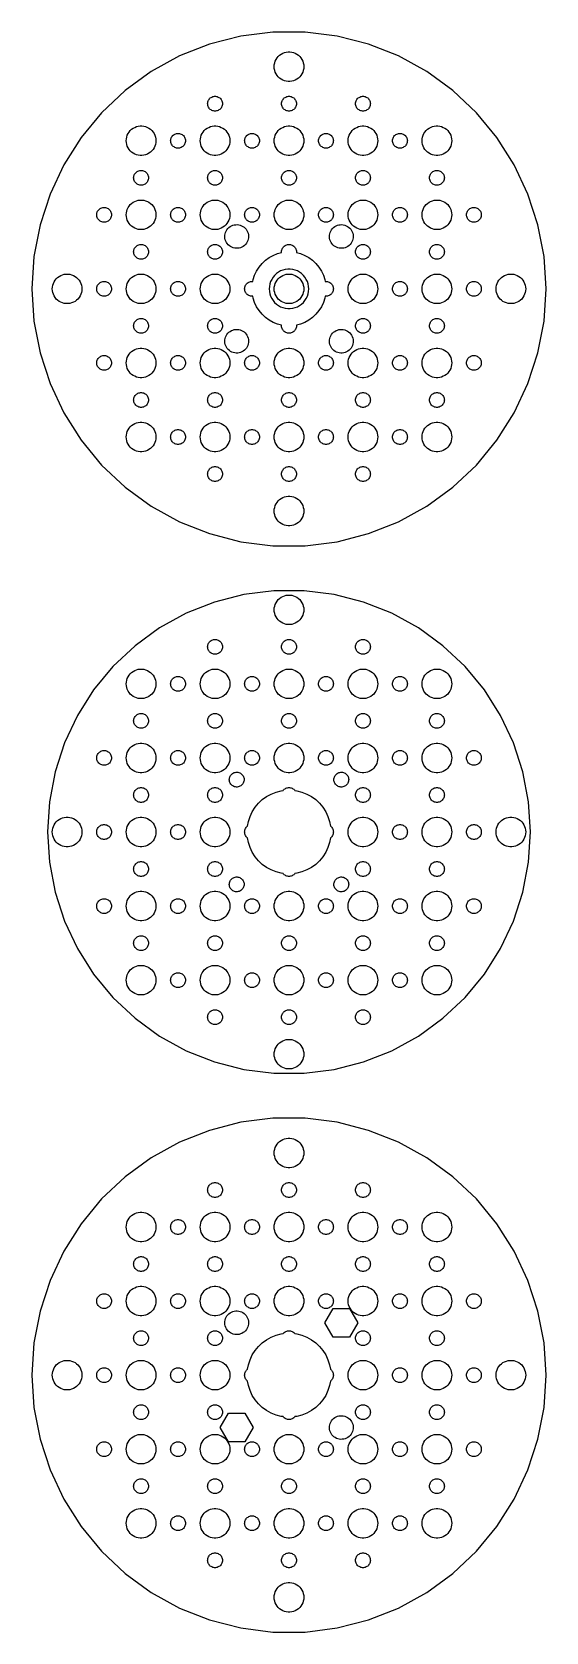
# Model space of a CAD drawing. Header units: metres. Extents: x -52 to 52, y -52 to 272.
import ezdxf

# ---------------------------------------------------------------- set-up
doc = ezdxf.new("R2010")
doc.units = ezdxf.units.M

msp = doc.modelspace()

# ---------------------------------------------------------------- linework, layer by layer
for p, q in [((-16.1075, 269.574), (-22.1937, 267.164)), ((-9.76724, 271.202), (-16.1075, 269.574)), ((-3.27295, 272.022), (-9.76724, 271.202)), ((3.27295, 272.022), (-3.27295, 272.022)), ((9.76724, 271.202), (3.27295, 272.022)), ((16.1075, 269.574), (9.76724, 271.202)), ((22.1937, 267.164), (16.1075, 269.574)), ((-22.1937, 267.164), (-27.93, 264.011)), ((-2.97633, 265.376), (-2.90575, 265.746)), ((-2.90575, 265.746), (-2.78932, 266.104)), ((-2.78932, 266.104), (-2.62891, 266.445)), ((-2.62891, 266.445), (-2.42705, 266.763)), ((-2.42705, 266.763), (-2.1869, 267.054)), ((-2.1869, 267.054), (-1.91226, 267.312)), ((-1.91226, 267.312), (-1.60747, 267.533)), ((-1.60747, 267.533), (-1.27733, 267.714)), ((-1.27733, 267.714), (-0.927048, 267.853)), ((-0.927048, 267.853), (-0.562134, 267.947)), ((-0.562134, 267.947), (-0.18837, 267.994)), ((-0.18837, 267.994), (0.18837, 267.994)), ((0.18837, 267.994), (0.562134, 267.947)), ((0.562134, 267.947), (0.927048, 267.853)), ((0.927048, 267.853), (1.27733, 267.714)), ((1.27733, 267.714), (1.60747, 267.533)), ((1.60747, 267.533), (1.91226, 267.312)), ((1.91226, 267.312), (2.1869, 267.054)), ((2.1869, 267.054), (2.42705, 266.763)), ((2.42705, 266.763), (2.62891, 266.445)), ((2.62891, 266.445), (2.78932, 266.104)), ((2.78932, 266.104), (2.90575, 265.746)), ((2.90575, 265.746), (2.97633, 265.376)), ((27.93, 264.011), (22.1937, 267.164)), ((-27.93, 264.011), (-33.2257, 260.163)), ((-3, 265), (-2.97633, 265.376)), ((-2.97633, 264.624), (-3, 265)), ((-2.90575, 264.254), (-2.97633, 264.624)), ((-2.78932, 263.896), (-2.90575, 264.254)), ((-2.62891, 263.555), (-2.78932, 263.896)), ((-2.42705, 263.237), (-2.62891, 263.555)), ((-2.1869, 262.946), (-2.42705, 263.237)), ((-1.91226, 262.688), (-2.1869, 262.946)), ((-1.60747, 262.467), (-1.91226, 262.688)), ((1.91226, 262.688), (1.60747, 262.467)), ((2.1869, 262.946), (1.91226, 262.688)), ((2.42705, 263.237), (2.1869, 262.946)), ((2.62891, 263.555), (2.42705, 263.237)), ((2.78932, 263.896), (2.62891, 263.555)), ((2.90575, 264.254), (2.78932, 263.896)), ((2.97633, 264.624), (2.90575, 264.254)), ((2.97633, 265.376), (3, 265)), ((3, 265), (2.97633, 264.624)), ((33.2257, 260.163), (27.93, 264.011)), ((-33.2257, 260.163), (-37.9975, 255.682)), ((-1.27733, 262.286), (-1.60747, 262.467)), ((-0.927048, 262.147), (-1.27733, 262.286)), ((-0.562134, 262.053), (-0.927048, 262.147)), ((-0.18837, 262.006), (-0.562134, 262.053)), ((0.18837, 262.006), (-0.18837, 262.006)), ((0.562134, 262.053), (0.18837, 262.006)), ((0.927048, 262.147), (0.562134, 262.053)), ((1.27733, 262.286), (0.927048, 262.147)), ((1.60747, 262.467), (1.27733, 262.286)), ((37.9975, 255.682), (33.2257, 260.163)), ((-16.5, 257.5), (-16.4882, 257.688)), ((-16.4882, 257.312), (-16.5, 257.5)), ((-16.4882, 257.688), (-16.4529, 257.873)), ((-16.4529, 257.127), (-16.4882, 257.312)), ((-16.4529, 257.873), (-16.3947, 258.052)), ((-16.3947, 256.948), (-16.4529, 257.127)), ((-16.3947, 258.052), (-16.3145, 258.223)), ((-16.3145, 256.777), (-16.3947, 256.948)), ((-16.3145, 258.223), (-16.2135, 258.382)), ((-16.2135, 256.618), (-16.3145, 256.777)), ((-16.2135, 258.382), (-16.0934, 258.527)), ((-16.0934, 256.473), (-16.2135, 256.618)), ((-16.0934, 258.527), (-15.9561, 258.656)), ((-15.9561, 256.344), (-16.0934, 256.473)), ((-15.9561, 258.656), (-15.8037, 258.766)), ((-15.8037, 256.234), (-15.9561, 256.344)), ((-15.8037, 258.766), (-15.6387, 258.857)), ((-15.6387, 256.143), (-15.8037, 256.234)), ((-15.6387, 258.857), (-15.4635, 258.927)), ((-15.4635, 256.073), (-15.6387, 256.143)), ((-15.4635, 258.927), (-15.2811, 258.973)), ((-15.2811, 256.027), (-15.4635, 256.073)), ((-15.2811, 258.973), (-15.0942, 258.997)), ((-15.0942, 256.003), (-15.2811, 256.027)), ((-15.0942, 258.997), (-14.9058, 258.997)), ((-14.9058, 256.003), (-15.0942, 256.003)), ((-14.9058, 258.997), (-14.7189, 258.973)), ((-14.7189, 256.027), (-14.9058, 256.003)), ((-14.7189, 258.973), (-14.5365, 258.927)), ((-14.5365, 256.073), (-14.7189, 256.027)), ((-14.5365, 258.927), (-14.3613, 258.857)), ((-14.3613, 256.143), (-14.5365, 256.073)), ((-14.3613, 258.857), (-14.1963, 258.766)), ((-14.1963, 256.234), (-14.3613, 256.143)), ((-14.1963, 258.766), (-14.0439, 258.656)), ((-14.0439, 256.344), (-14.1963, 256.234)), ((-14.0439, 258.656), (-13.9065, 258.527)), ((-13.9065, 256.473), (-14.0439, 256.344)), ((-13.9065, 258.527), (-13.7865, 258.382)), ((-13.7865, 256.618), (-13.9065, 256.473)), ((-13.7865, 258.382), (-13.6855, 258.223)), ((-13.6855, 256.777), (-13.7865, 256.618)), ((-13.6855, 258.223), (-13.6053, 258.052)), ((-13.6053, 256.948), (-13.6855, 256.777)), ((-13.6053, 258.052), (-13.5471, 257.873)), ((-13.5471, 257.127), (-13.6053, 256.948)), ((-13.5471, 257.873), (-13.5118, 257.688)), ((-13.5118, 257.312), (-13.5471, 257.127)), ((-13.5118, 257.688), (-13.5, 257.5)), ((-13.5, 257.5), (-13.5118, 257.312)), ((-1.5, 257.5), (-1.48816, 257.688)), ((-1.48816, 257.312), (-1.5, 257.5)), ((-1.48816, 257.688), (-1.45287, 257.873)), ((-1.45287, 257.127), (-1.48816, 257.312)), ((-1.45287, 257.873), (-1.39465, 258.052)), ((-1.39465, 256.948), (-1.45287, 257.127)), ((-1.39465, 258.052), (-1.31445, 258.223)), ((-1.31445, 256.777), (-1.39465, 256.948)), ((-1.31445, 258.223), (-1.21352, 258.382)), ((-1.21352, 256.618), (-1.31445, 256.777)), ((-1.21352, 258.382), (-1.09344, 258.527)), ((-1.09344, 256.473), (-1.21352, 256.618)), ((-1.09344, 258.527), (-0.956131, 258.656)), ((-0.956131, 256.344), (-1.09344, 256.473)), ((-0.956131, 258.656), (-0.803726, 258.766)), ((-0.803726, 256.234), (-0.956131, 256.344)), ((-0.803726, 258.766), (-0.638657, 258.857)), ((-0.638657, 256.143), (-0.803726, 256.234)), ((-0.638657, 258.857), (-0.463516, 258.927)), ((-0.463516, 256.073), (-0.638657, 256.143)), ((-0.463516, 258.927), (-0.281067, 258.973)), ((-0.281067, 256.027), (-0.463516, 256.073)), ((-0.281067, 258.973), (-0.094177, 258.997)), ((-0.094177, 256.003), (-0.281067, 256.027)), ((-0.094177, 258.997), (0.094177, 258.997)), ((0.094177, 256.003), (-0.094177, 256.003)), ((0.094177, 258.997), (0.281067, 258.973)), ((0.281067, 256.027), (0.094177, 256.003)), ((0.281067, 258.973), (0.463516, 258.927)), ((0.463516, 256.073), (0.281067, 256.027)), ((0.463516, 258.927), (0.638657, 258.857)), ((0.638657, 256.143), (0.463516, 256.073)), ((0.638657, 258.857), (0.803726, 258.766)), ((0.803726, 256.234), (0.638657, 256.143)), ((0.803726, 258.766), (0.956131, 258.656)), ((0.956131, 256.344), (0.803726, 256.234)), ((0.956131, 258.656), (1.09344, 258.527)), ((1.09344, 256.473), (0.956131, 256.344)), ((1.09344, 258.527), (1.21352, 258.382)), ((1.21352, 256.618), (1.09344, 256.473)), ((1.21352, 258.382), (1.31445, 258.223)), ((1.31445, 256.777), (1.21352, 256.618)), ((1.31445, 258.223), (1.39465, 258.052)), ((1.39465, 256.948), (1.31445, 256.777)), ((1.39465, 258.052), (1.45287, 257.873)), ((1.45287, 257.127), (1.39465, 256.948)), ((1.45287, 257.873), (1.48816, 257.688)), ((1.48816, 257.312), (1.45287, 257.127)), ((1.48816, 257.688), (1.5, 257.5)), ((1.5, 257.5), (1.48816, 257.312)), ((13.5, 257.5), (13.5118, 257.688)), ((13.5118, 257.312), (13.5, 257.5)), ((13.5118, 257.688), (13.5471, 257.873)), ((13.5471, 257.127), (13.5118, 257.312)), ((13.5471, 257.873), (13.6053, 258.052)), ((13.6053, 256.948), (13.5471, 257.127)), ((13.6053, 258.052), (13.6855, 258.223)), ((13.6855, 256.777), (13.6053, 256.948)), ((13.6855, 258.223), (13.7865, 258.382)), ((13.7865, 256.618), (13.6855, 256.777)), ((13.7865, 258.382), (13.9065, 258.527)), ((13.9065, 256.473), (13.7865, 256.618)), ((13.9065, 258.527), (14.0439, 258.656)), ((14.0439, 256.344), (13.9065, 256.473)), ((14.0439, 258.656), (14.1963, 258.766)), ((14.1963, 256.234), (14.0439, 256.344)), ((14.1963, 258.766), (14.3613, 258.857)), ((14.3613, 256.143), (14.1963, 256.234)), ((14.3613, 258.857), (14.5365, 258.927)), ((14.5365, 256.073), (14.3613, 256.143)), ((14.5365, 258.927), (14.7189, 258.973)), ((14.7189, 256.027), (14.5365, 256.073)), ((14.7189, 258.973), (14.9058, 258.997)), ((14.9058, 256.003), (14.7189, 256.027)), ((14.9058, 258.997), (15.0942, 258.997)), ((15.0942, 256.003), (14.9058, 256.003)), ((15.0942, 258.997), (15.2811, 258.973)), ((15.2811, 256.027), (15.0942, 256.003)), ((15.2811, 258.973), (15.4635, 258.927)), ((15.4635, 256.073), (15.2811, 256.027)), ((15.4635, 258.927), (15.6387, 258.857)), ((15.6387, 256.143), (15.4635, 256.073)), ((15.6387, 258.857), (15.8037, 258.766)), ((15.8037, 256.234), (15.6387, 256.143)), ((15.8037, 258.766), (15.9561, 258.656)), ((15.9561, 256.344), (15.8037, 256.234)), ((15.9561, 258.656), (16.0934, 258.527)), ((16.0934, 256.473), (15.9561, 256.344)), ((16.0934, 258.527), (16.2135, 258.382)), ((16.2135, 256.618), (16.0934, 256.473)), ((16.2135, 258.382), (16.3145, 258.223)), ((16.3145, 256.777), (16.2135, 256.618)), ((16.3145, 258.223), (16.3947, 258.052)), ((16.3947, 256.948), (16.3145, 256.777)), ((16.3947, 258.052), (16.4529, 257.873)), ((16.4529, 257.127), (16.3947, 256.948)), ((16.4529, 257.873), (16.4882, 257.688)), ((16.4882, 257.312), (16.4529, 257.127)), ((16.4882, 257.688), (16.5, 257.5)), ((16.5, 257.5), (16.4882, 257.312)), ((-37.9975, 255.682), (-42.17, 250.638)), ((-31.2773, 252.714), (-30.927, 252.853)), ((-30.927, 252.853), (-30.5621, 252.947)), ((-30.5621, 252.947), (-30.1884, 252.994)), ((-30.1884, 252.994), (-29.8116, 252.994)), ((-29.8116, 252.994), (-29.4379, 252.947)), ((-29.4379, 252.947), (-29.0729, 252.853)), ((-29.0729, 252.853), (-28.7227, 252.714)), ((-16.2773, 252.714), (-15.927, 252.853)), ((-15.927, 252.853), (-15.5621, 252.947)), ((-15.5621, 252.947), (-15.1884, 252.994)), ((-15.1884, 252.994), (-14.8116, 252.994)), ((-14.8116, 252.994), (-14.4379, 252.947)), ((-14.4379, 252.947), (-14.0729, 252.853)), ((-14.0729, 252.853), (-13.7227, 252.714)), ((-1.27733, 252.714), (-0.927048, 252.853)), ((-0.927048, 252.853), (-0.562134, 252.947)), ((-0.562134, 252.947), (-0.18837, 252.994)), ((-0.18837, 252.994), (0.18837, 252.994)), ((0.18837, 252.994), (0.562134, 252.947)), ((0.562134, 252.947), (0.927048, 252.853)), ((0.927048, 252.853), (1.27733, 252.714)), ((13.7227, 252.714), (14.0729, 252.853)), ((14.0729, 252.853), (14.4379, 252.947)), ((14.4379, 252.947), (14.8116, 252.994)), ((14.8116, 252.994), (15.1884, 252.994)), ((15.1884, 252.994), (15.5621, 252.947)), ((15.5621, 252.947), (15.927, 252.853)), ((15.927, 252.853), (16.2773, 252.714)), ((28.7227, 252.714), (29.0729, 252.853)), ((29.0729, 252.853), (29.4379, 252.947)), ((29.4379, 252.947), (29.8116, 252.994)), ((29.8116, 252.994), (30.1884, 252.994)), ((30.1884, 252.994), (30.5621, 252.947)), ((30.5621, 252.947), (30.927, 252.853)), ((30.927, 252.853), (31.2773, 252.714)), ((42.17, 250.638), (37.9975, 255.682)), ((-42.17, 250.638), (-45.6775, 245.111)), ((-33, 250), (-32.9763, 250.376)), ((-32.9763, 249.624), (-33, 250)), ((-32.9763, 250.376), (-32.9057, 250.746)), ((-32.9057, 249.254), (-32.9763, 249.624)), ((-32.9057, 250.746), (-32.7893, 251.104)), ((-32.7893, 251.104), (-32.6289, 251.445)), ((-32.6289, 251.445), (-32.427, 251.763)), ((-32.427, 251.763), (-32.1869, 252.054)), ((-32.1869, 252.054), (-31.9123, 252.312)), ((-31.9123, 252.312), (-31.6075, 252.533)), ((-31.6075, 252.533), (-31.2773, 252.714)), ((-28.7227, 252.714), (-28.3925, 252.533)), ((-28.3925, 252.533), (-28.0877, 252.312)), ((-28.0877, 252.312), (-27.8131, 252.054)), ((-27.8131, 252.054), (-27.5729, 251.763)), ((-27.5729, 251.763), (-27.3711, 251.445)), ((-27.3711, 251.445), (-27.2107, 251.104)), ((-27.2107, 251.104), (-27.0942, 250.746)), ((-27.0942, 250.746), (-27.0237, 250.376)), ((-27.0237, 249.624), (-27.0942, 249.254)), ((-27.0237, 250.376), (-27, 250)), ((-27, 250), (-27.0237, 249.624)), ((-24, 250), (-23.9882, 250.188)), ((-23.9882, 249.812), (-24, 250)), ((-23.9882, 250.188), (-23.9529, 250.373)), ((-23.9529, 249.627), (-23.9882, 249.812)), ((-23.9529, 250.373), (-23.8947, 250.552)), ((-23.8947, 249.448), (-23.9529, 249.627)), ((-23.8947, 250.552), (-23.8145, 250.723)), ((-23.8145, 250.723), (-23.7135, 250.882)), ((-23.7135, 250.882), (-23.5934, 251.027)), ((-23.5934, 251.027), (-23.4561, 251.156)), ((-23.4561, 251.156), (-23.3037, 251.266)), ((-23.3037, 251.266), (-23.1387, 251.357)), ((-23.1387, 251.357), (-22.9635, 251.427)), ((-22.9635, 251.427), (-22.7811, 251.473)), ((-22.7811, 251.473), (-22.5942, 251.497)), ((-22.5942, 251.497), (-22.4058, 251.497)), ((-22.4058, 251.497), (-22.2189, 251.473)), ((-22.2189, 251.473), (-22.0365, 251.427)), ((-22.0365, 251.427), (-21.8613, 251.357)), ((-21.8613, 251.357), (-21.6963, 251.266)), ((-21.6963, 251.266), (-21.5439, 251.156)), ((-21.5439, 251.156), (-21.4065, 251.027)), ((-21.4065, 251.027), (-21.2865, 250.882)), ((-21.2865, 250.882), (-21.1855, 250.723)), ((-21.1855, 250.723), (-21.1053, 250.552)), ((-21.1053, 250.552), (-21.0471, 250.373)), ((-21.0471, 249.627), (-21.1053, 249.448)), ((-21.0471, 250.373), (-21.0118, 250.188)), ((-21.0118, 249.812), (-21.0471, 249.627)), ((-21.0118, 250.188), (-21, 250)), ((-21, 250), (-21.0118, 249.812)), ((-18, 250), (-17.9763, 250.376)), ((-17.9763, 249.624), (-18, 250)), ((-17.9763, 250.376), (-17.9057, 250.746)), ((-17.9057, 249.254), (-17.9763, 249.624)), ((-17.9057, 250.746), (-17.7893, 251.104)), ((-17.7893, 251.104), (-17.6289, 251.445)), ((-17.6289, 251.445), (-17.427, 251.763)), ((-17.427, 251.763), (-17.1869, 252.054)), ((-17.1869, 252.054), (-16.9123, 252.312)), ((-16.9123, 252.312), (-16.6075, 252.533)), ((-16.6075, 252.533), (-16.2773, 252.714)), ((-13.7227, 252.714), (-13.3925, 252.533)), ((-13.3925, 252.533), (-13.0877, 252.312)), ((-13.0877, 252.312), (-12.8131, 252.054)), ((-12.8131, 252.054), (-12.5729, 251.763)), ((-12.5729, 251.763), (-12.3711, 251.445)), ((-12.3711, 251.445), (-12.2107, 251.104)), ((-12.2107, 251.104), (-12.0942, 250.746)), ((-12.0942, 250.746), (-12.0237, 250.376)), ((-12.0237, 249.624), (-12.0942, 249.254)), ((-12.0237, 250.376), (-12, 250)), ((-12, 250), (-12.0237, 249.624)), ((-9, 250), (-8.98816, 250.188)), ((-8.98816, 249.812), (-9, 250)), ((-8.98816, 250.188), (-8.95287, 250.373)), ((-8.95287, 249.627), (-8.98816, 249.812)), ((-8.95287, 250.373), (-8.89465, 250.552)), ((-8.89465, 249.448), (-8.95287, 249.627)), ((-8.89465, 250.552), (-8.81445, 250.723)), ((-8.81445, 250.723), (-8.71352, 250.882)), ((-8.71352, 250.882), (-8.59344, 251.027)), ((-8.59344, 251.027), (-8.45613, 251.156)), ((-8.45613, 251.156), (-8.30373, 251.266)), ((-8.30373, 251.266), (-8.13866, 251.357)), ((-8.13866, 251.357), (-7.96352, 251.427)), ((-7.96352, 251.427), (-7.78107, 251.473)), ((-7.78107, 251.473), (-7.59418, 251.497)), ((-7.59418, 251.497), (-7.40581, 251.497)), ((-7.40581, 251.497), (-7.21892, 251.473)), ((-7.21892, 251.473), (-7.03647, 251.427)), ((-7.03647, 251.427), (-6.86133, 251.357)), ((-6.86133, 251.357), (-6.69626, 251.266)), ((-6.69626, 251.266), (-6.54385, 251.156)), ((-6.54385, 251.156), (-6.40654, 251.027)), ((-6.40654, 251.027), (-6.28647, 250.882)), ((-6.28647, 250.882), (-6.18553, 250.723)), ((-6.18553, 250.723), (-6.10533, 250.552)), ((-6.10533, 250.552), (-6.04712, 250.373)), ((-6.04712, 249.627), (-6.10533, 249.448)), ((-6.04712, 250.373), (-6.01183, 250.188)), ((-6.01183, 249.812), (-6.04712, 249.627)), ((-6.01183, 250.188), (-6, 250)), ((-6, 250), (-6.01183, 249.812)), ((-3, 250), (-2.97633, 250.376)), ((-2.97633, 249.624), (-3, 250)), ((-2.97633, 250.376), (-2.90575, 250.746)), ((-2.90575, 249.254), (-2.97633, 249.624)), ((-2.90575, 250.746), (-2.78932, 251.104)), ((-2.78932, 251.104), (-2.62891, 251.445)), ((-2.62891, 251.445), (-2.42705, 251.763)), ((-2.42705, 251.763), (-2.1869, 252.054)), ((-2.1869, 252.054), (-1.91226, 252.312)), ((-1.91226, 252.312), (-1.60747, 252.533)), ((-1.60747, 252.533), (-1.27733, 252.714)), ((1.27733, 252.714), (1.60747, 252.533)), ((1.60747, 252.533), (1.91226, 252.312)), ((1.91226, 252.312), (2.1869, 252.054)), ((2.1869, 252.054), (2.42705, 251.763)), ((2.42705, 251.763), (2.62891, 251.445)), ((2.62891, 251.445), (2.78932, 251.104)), ((2.78932, 251.104), (2.90575, 250.746)), ((2.90575, 250.746), (2.97633, 250.376)), ((2.97633, 249.624), (2.90575, 249.254)), ((2.97633, 250.376), (3, 250)), ((3, 250), (2.97633, 249.624)), ((6, 250), (6.01183, 250.188)), ((6.01183, 249.812), (6, 250)), ((6.01183, 250.188), (6.04712, 250.373)), ((6.04712, 249.627), (6.01183, 249.812)), ((6.04712, 250.373), (6.10533, 250.552)), ((6.10533, 249.448), (6.04712, 249.627)), ((6.10533, 250.552), (6.18553, 250.723)), ((6.18553, 250.723), (6.28647, 250.882)), ((6.28647, 250.882), (6.40654, 251.027)), ((6.40654, 251.027), (6.54385, 251.156)), ((6.54385, 251.156), (6.69626, 251.266)), ((6.69626, 251.266), (6.86133, 251.357)), ((6.86133, 251.357), (7.03647, 251.427)), ((7.03647, 251.427), (7.21892, 251.473)), ((7.21892, 251.473), (7.40581, 251.497)), ((7.40581, 251.497), (7.59418, 251.497)), ((7.59418, 251.497), (7.78107, 251.473)), ((7.78107, 251.473), (7.96352, 251.427)), ((7.96352, 251.427), (8.13866, 251.357)), ((8.13866, 251.357), (8.30373, 251.266)), ((8.30373, 251.266), (8.45613, 251.156)), ((8.45613, 251.156), (8.59344, 251.027)), ((8.59344, 251.027), (8.71352, 250.882)), ((8.71352, 250.882), (8.81445, 250.723)), ((8.81445, 250.723), (8.89465, 250.552)), ((8.89465, 250.552), (8.95287, 250.373)), ((8.95287, 249.627), (8.89465, 249.448)), ((8.95287, 250.373), (8.98816, 250.188)), ((8.98816, 249.812), (8.95287, 249.627)), ((8.98816, 250.188), (9, 250)), ((9, 250), (8.98816, 249.812)), ((12, 250), (12.0237, 250.376)), ((12.0237, 249.624), (12, 250)), ((12.0237, 250.376), (12.0942, 250.746)), ((12.0942, 249.254), (12.0237, 249.624)), ((12.0942, 250.746), (12.2107, 251.104)), ((12.2107, 251.104), (12.3711, 251.445)), ((12.3711, 251.445), (12.5729, 251.763)), ((12.5729, 251.763), (12.8131, 252.054)), ((12.8131, 252.054), (13.0877, 252.312)), ((13.0877, 252.312), (13.3925, 252.533)), ((13.3925, 252.533), (13.7227, 252.714)), ((16.2773, 252.714), (16.6075, 252.533)), ((16.6075, 252.533), (16.9123, 252.312)), ((16.9123, 252.312), (17.1869, 252.054)), ((17.1869, 252.054), (17.427, 251.763)), ((17.427, 251.763), (17.6289, 251.445)), ((17.6289, 251.445), (17.7893, 251.104)), ((17.7893, 251.104), (17.9057, 250.746)), ((17.9057, 250.746), (17.9763, 250.376)), ((17.9763, 249.624), (17.9057, 249.254)), ((17.9763, 250.376), (18, 250)), ((18, 250), (17.9763, 249.624)), ((21, 250), (21.0118, 250.188)), ((21.0118, 249.812), (21, 250)), ((21.0118, 250.188), (21.0471, 250.373)), ((21.0471, 249.627), (21.0118, 249.812)), ((21.0471, 250.373), (21.1053, 250.552)), ((21.1053, 249.448), (21.0471, 249.627)), ((21.1053, 250.552), (21.1855, 250.723)), ((21.1855, 250.723), (21.2865, 250.882)), ((21.2865, 250.882), (21.4065, 251.027)), ((21.4065, 251.027), (21.5439, 251.156)), ((21.5439, 251.156), (21.6963, 251.266)), ((21.6963, 251.266), (21.8613, 251.357)), ((21.8613, 251.357), (22.0365, 251.427)), ((22.0365, 251.427), (22.2189, 251.473)), ((22.2189, 251.473), (22.4058, 251.497)), ((22.4058, 251.497), (22.5942, 251.497)), ((22.5942, 251.497), (22.7811, 251.473)), ((22.7811, 251.473), (22.9635, 251.427)), ((22.9635, 251.427), (23.1387, 251.357)), ((23.1387, 251.357), (23.3037, 251.266)), ((23.3037, 251.266), (23.4561, 251.156)), ((23.4561, 251.156), (23.5934, 251.027)), ((23.5934, 251.027), (23.7135, 250.882)), ((23.7135, 250.882), (23.8145, 250.723)), ((23.8145, 250.723), (23.8947, 250.552)), ((23.8947, 250.552), (23.9529, 250.373)), ((23.9529, 249.627), (23.8947, 249.448)), ((23.9529, 250.373), (23.9882, 250.188)), ((23.9882, 249.812), (23.9529, 249.627)), ((23.9882, 250.188), (24, 250)), ((24, 250), (23.9882, 249.812)), ((27, 250), (27.0237, 250.376)), ((27.0237, 249.624), (27, 250)), ((27.0237, 250.376), (27.0942, 250.746)), ((27.0942, 249.254), (27.0237, 249.624)), ((27.0942, 250.746), (27.2107, 251.104)), ((27.2107, 251.104), (27.3711, 251.445)), ((27.3711, 251.445), (27.5729, 251.763)), ((27.5729, 251.763), (27.8131, 252.054)), ((27.8131, 252.054), (28.0877, 252.312)), ((28.0877, 252.312), (28.3925, 252.533)), ((28.3925, 252.533), (28.7227, 252.714)), ((31.2773, 252.714), (31.6075, 252.533)), ((31.6075, 252.533), (31.9123, 252.312)), ((31.9123, 252.312), (32.1869, 252.054)), ((32.1869, 252.054), (32.427, 251.763)), ((32.427, 251.763), (32.6289, 251.445)), ((32.6289, 251.445), (32.7893, 251.104)), ((32.7893, 251.104), (32.9057, 250.746)), ((32.9057, 250.746), (32.9763, 250.376)), ((32.9763, 249.624), (32.9057, 249.254)), ((32.9763, 250.376), (33, 250)), ((33, 250), (32.9763, 249.624)), ((45.6775, 245.111), (42.17, 250.638)), ((-32.7893, 248.896), (-32.9057, 249.254)), ((-32.6289, 248.555), (-32.7893, 248.896)), ((-32.427, 248.237), (-32.6289, 248.555)), ((-32.1869, 247.946), (-32.427, 248.237)), ((-31.9123, 247.688), (-32.1869, 247.946)), ((-31.6075, 247.467), (-31.9123, 247.688)), ((-31.2773, 247.286), (-31.6075, 247.467)), ((-30.927, 247.147), (-31.2773, 247.286)), ((-30.5621, 247.053), (-30.927, 247.147)), ((-30.1884, 247.006), (-30.5621, 247.053)), ((-29.8116, 247.006), (-30.1884, 247.006)), ((-29.4379, 247.053), (-29.8116, 247.006)), ((-29.0729, 247.147), (-29.4379, 247.053)), ((-28.7227, 247.286), (-29.0729, 247.147)), ((-28.3925, 247.467), (-28.7227, 247.286)), ((-28.0877, 247.688), (-28.3925, 247.467)), ((-27.8131, 247.946), (-28.0877, 247.688)), ((-27.5729, 248.237), (-27.8131, 247.946)), ((-27.3711, 248.555), (-27.5729, 248.237)), ((-27.2107, 248.896), (-27.3711, 248.555)), ((-27.0942, 249.254), (-27.2107, 248.896)), ((-23.8145, 249.277), (-23.8947, 249.448)), ((-23.7135, 249.118), (-23.8145, 249.277)), ((-23.5934, 248.973), (-23.7135, 249.118)), ((-23.4561, 248.844), (-23.5934, 248.973)), ((-23.3037, 248.734), (-23.4561, 248.844)), ((-23.1387, 248.643), (-23.3037, 248.734)), ((-22.9635, 248.573), (-23.1387, 248.643)), ((-22.7811, 248.527), (-22.9635, 248.573)), ((-22.5942, 248.503), (-22.7811, 248.527)), ((-22.4058, 248.503), (-22.5942, 248.503)), ((-22.2189, 248.527), (-22.4058, 248.503)), ((-22.0365, 248.573), (-22.2189, 248.527)), ((-21.8613, 248.643), (-22.0365, 248.573)), ((-21.6963, 248.734), (-21.8613, 248.643)), ((-21.5439, 248.844), (-21.6963, 248.734)), ((-21.4065, 248.973), (-21.5439, 248.844)), ((-21.2865, 249.118), (-21.4065, 248.973)), ((-21.1855, 249.277), (-21.2865, 249.118)), ((-21.1053, 249.448), (-21.1855, 249.277)), ((-17.7893, 248.896), (-17.9057, 249.254)), ((-17.6289, 248.555), (-17.7893, 248.896)), ((-17.427, 248.237), (-17.6289, 248.555)), ((-17.1869, 247.946), (-17.427, 248.237)), ((-16.9123, 247.688), (-17.1869, 247.946)), ((-16.6075, 247.467), (-16.9123, 247.688)), ((-16.2773, 247.286), (-16.6075, 247.467)), ((-15.927, 247.147), (-16.2773, 247.286)), ((-15.5621, 247.053), (-15.927, 247.147)), ((-15.1884, 247.006), (-15.5621, 247.053)), ((-14.8116, 247.006), (-15.1884, 247.006)), ((-14.4379, 247.053), (-14.8116, 247.006)), ((-14.0729, 247.147), (-14.4379, 247.053)), ((-13.7227, 247.286), (-14.0729, 247.147)), ((-13.3925, 247.467), (-13.7227, 247.286)), ((-13.0877, 247.688), (-13.3925, 247.467)), ((-12.8131, 247.946), (-13.0877, 247.688)), ((-12.5729, 248.237), (-12.8131, 247.946)), ((-12.3711, 248.555), (-12.5729, 248.237)), ((-12.2107, 248.896), (-12.3711, 248.555)), ((-12.0942, 249.254), (-12.2107, 248.896)), ((-8.81445, 249.277), (-8.89465, 249.448)), ((-8.71352, 249.118), (-8.81445, 249.277)), ((-8.59344, 248.973), (-8.71352, 249.118)), ((-8.45613, 248.844), (-8.59344, 248.973)), ((-8.30373, 248.734), (-8.45613, 248.844)), ((-8.13866, 248.643), (-8.30373, 248.734)), ((-7.96352, 248.573), (-8.13866, 248.643)), ((-7.78107, 248.527), (-7.96352, 248.573)), ((-7.59418, 248.503), (-7.78107, 248.527)), ((-7.40581, 248.503), (-7.59418, 248.503)), ((-7.21892, 248.527), (-7.40581, 248.503)), ((-7.03647, 248.573), (-7.21892, 248.527)), ((-6.86133, 248.643), (-7.03647, 248.573)), ((-6.69626, 248.734), (-6.86133, 248.643)), ((-6.54385, 248.844), (-6.69626, 248.734)), ((-6.40654, 248.973), (-6.54385, 248.844)), ((-6.28647, 249.118), (-6.40654, 248.973)), ((-6.18553, 249.277), (-6.28647, 249.118)), ((-6.10533, 249.448), (-6.18553, 249.277)), ((-2.78932, 248.896), (-2.90575, 249.254)), ((-2.62891, 248.555), (-2.78932, 248.896)), ((-2.42705, 248.237), (-2.62891, 248.555)), ((-2.1869, 247.946), (-2.42705, 248.237)), ((-1.91226, 247.688), (-2.1869, 247.946)), ((-1.60747, 247.467), (-1.91226, 247.688)), ((-1.27733, 247.286), (-1.60747, 247.467)), ((-0.927048, 247.147), (-1.27733, 247.286)), ((-0.562134, 247.053), (-0.927048, 247.147)), ((-0.18837, 247.006), (-0.562134, 247.053)), ((0.18837, 247.006), (-0.18837, 247.006)), ((0.562134, 247.053), (0.18837, 247.006)), ((0.927048, 247.147), (0.562134, 247.053)), ((1.27733, 247.286), (0.927048, 247.147)), ((1.60747, 247.467), (1.27733, 247.286)), ((1.91226, 247.688), (1.60747, 247.467)), ((2.1869, 247.946), (1.91226, 247.688)), ((2.42705, 248.237), (2.1869, 247.946)), ((2.62891, 248.555), (2.42705, 248.237)), ((2.78932, 248.896), (2.62891, 248.555)), ((2.90575, 249.254), (2.78932, 248.896)), ((6.18553, 249.277), (6.10533, 249.448)), ((6.28647, 249.118), (6.18553, 249.277)), ((6.40654, 248.973), (6.28647, 249.118)), ((6.54385, 248.844), (6.40654, 248.973)), ((6.69626, 248.734), (6.54385, 248.844)), ((6.86133, 248.643), (6.69626, 248.734)), ((7.03647, 248.573), (6.86133, 248.643)), ((7.21892, 248.527), (7.03647, 248.573)), ((7.40581, 248.503), (7.21892, 248.527)), ((7.59418, 248.503), (7.40581, 248.503)), ((7.78107, 248.527), (7.59418, 248.503)), ((7.96352, 248.573), (7.78107, 248.527)), ((8.13866, 248.643), (7.96352, 248.573)), ((8.30373, 248.734), (8.13866, 248.643)), ((8.45613, 248.844), (8.30373, 248.734)), ((8.59344, 248.973), (8.45613, 248.844)), ((8.71352, 249.118), (8.59344, 248.973)), ((8.81445, 249.277), (8.71352, 249.118)), ((8.89465, 249.448), (8.81445, 249.277)), ((12.2107, 248.896), (12.0942, 249.254)), ((12.3711, 248.555), (12.2107, 248.896)), ((12.5729, 248.237), (12.3711, 248.555)), ((12.8131, 247.946), (12.5729, 248.237)), ((13.0877, 247.688), (12.8131, 247.946)), ((13.3925, 247.467), (13.0877, 247.688)), ((13.7227, 247.286), (13.3925, 247.467)), ((14.0729, 247.147), (13.7227, 247.286)), ((14.4379, 247.053), (14.0729, 247.147)), ((14.8116, 247.006), (14.4379, 247.053)), ((15.1884, 247.006), (14.8116, 247.006)), ((15.5621, 247.053), (15.1884, 247.006)), ((15.927, 247.147), (15.5621, 247.053)), ((16.2773, 247.286), (15.927, 247.147)), ((16.6075, 247.467), (16.2773, 247.286)), ((16.9123, 247.688), (16.6075, 247.467)), ((17.1869, 247.946), (16.9123, 247.688)), ((17.427, 248.237), (17.1869, 247.946)), ((17.6289, 248.555), (17.427, 248.237)), ((17.7893, 248.896), (17.6289, 248.555)), ((17.9057, 249.254), (17.7893, 248.896)), ((21.1855, 249.277), (21.1053, 249.448)), ((21.2865, 249.118), (21.1855, 249.277)), ((21.4065, 248.973), (21.2865, 249.118)), ((21.5439, 248.844), (21.4065, 248.973)), ((21.6963, 248.734), (21.5439, 248.844)), ((21.8613, 248.643), (21.6963, 248.734)), ((22.0365, 248.573), (21.8613, 248.643)), ((22.2189, 248.527), (22.0365, 248.573)), ((22.4058, 248.503), (22.2189, 248.527)), ((22.5942, 248.503), (22.4058, 248.503)), ((22.7811, 248.527), (22.5942, 248.503)), ((22.9635, 248.573), (22.7811, 248.527)), ((23.1387, 248.643), (22.9635, 248.573)), ((23.3037, 248.734), (23.1387, 248.643)), ((23.4561, 248.844), (23.3037, 248.734)), ((23.5934, 248.973), (23.4561, 248.844)), ((23.7135, 249.118), (23.5934, 248.973)), ((23.8145, 249.277), (23.7135, 249.118)), ((23.8947, 249.448), (23.8145, 249.277)), ((27.2107, 248.896), (27.0942, 249.254)), ((27.3711, 248.555), (27.2107, 248.896)), ((27.5729, 248.237), (27.3711, 248.555)), ((27.8131, 247.946), (27.5729, 248.237)), ((28.0877, 247.688), (27.8131, 247.946)), ((28.3925, 247.467), (28.0877, 247.688)), ((28.7227, 247.286), (28.3925, 247.467)), ((29.0729, 247.147), (28.7227, 247.286)), ((29.4379, 247.053), (29.0729, 247.147)), ((29.8116, 247.006), (29.4379, 247.053)), ((30.1884, 247.006), (29.8116, 247.006)), ((30.5621, 247.053), (30.1884, 247.006)), ((30.927, 247.147), (30.5621, 247.053)), ((31.2773, 247.286), (30.927, 247.147)), ((31.6075, 247.467), (31.2773, 247.286)), ((31.9123, 247.688), (31.6075, 247.467)), ((32.1869, 247.946), (31.9123, 247.688)), ((32.427, 248.237), (32.1869, 247.946)), ((32.6289, 248.555), (32.427, 248.237)), ((32.7893, 248.896), (32.6289, 248.555)), ((32.9057, 249.254), (32.7893, 248.896)), ((-45.6775, 245.111), (-48.4646, 239.188)), ((-31.4529, 242.873), (-31.3947, 243.052)), ((-31.3947, 243.052), (-31.3145, 243.223)), ((-31.3145, 243.223), (-31.2135, 243.382)), ((-31.2135, 243.382), (-31.0934, 243.527)), ((-31.0934, 243.527), (-30.9561, 243.656)), ((-30.9561, 243.656), (-30.8037, 243.766)), ((-30.8037, 243.766), (-30.6387, 243.857)), ((-30.6387, 243.857), (-30.4635, 243.927)), ((-30.4635, 243.927), (-30.2811, 243.973)), ((-30.2811, 243.973), (-30.0942, 243.997)), ((-30.0942, 243.997), (-29.9058, 243.997)), ((-29.9058, 243.997), (-29.7189, 243.973)), ((-29.7189, 243.973), (-29.5365, 243.927)), ((-29.5365, 243.927), (-29.3613, 243.857)), ((-29.3613, 243.857), (-29.1963, 243.766)), ((-29.1963, 243.766), (-29.0439, 243.656)), ((-29.0439, 243.656), (-28.9065, 243.527)), ((-28.9065, 243.527), (-28.7865, 243.382)), ((-28.7865, 243.382), (-28.6855, 243.223)), ((-28.6855, 243.223), (-28.6053, 243.052)), ((-28.6053, 243.052), (-28.5471, 242.873)), ((-16.4529, 242.873), (-16.3947, 243.052)), ((-16.3947, 243.052), (-16.3145, 243.223)), ((-16.3145, 243.223), (-16.2135, 243.382)), ((-16.2135, 243.382), (-16.0934, 243.527)), ((-16.0934, 243.527), (-15.9561, 243.656)), ((-15.9561, 243.656), (-15.8037, 243.766)), ((-15.8037, 243.766), (-15.6387, 243.857)), ((-15.6387, 243.857), (-15.4635, 243.927)), ((-15.4635, 243.927), (-15.2811, 243.973)), ((-15.2811, 243.973), (-15.0942, 243.997)), ((-15.0942, 243.997), (-14.9058, 243.997)), ((-14.9058, 243.997), (-14.7189, 243.973)), ((-14.7189, 243.973), (-14.5365, 243.927)), ((-14.5365, 243.927), (-14.3613, 243.857)), ((-14.3613, 243.857), (-14.1963, 243.766)), ((-14.1963, 243.766), (-14.0439, 243.656)), ((-14.0439, 243.656), (-13.9065, 243.527)), ((-13.9065, 243.527), (-13.7865, 243.382)), ((-13.7865, 243.382), (-13.6855, 243.223)), ((-13.6855, 243.223), (-13.6053, 243.052)), ((-13.6053, 243.052), (-13.5471, 242.873)), ((-1.45287, 242.873), (-1.39465, 243.052)), ((-1.39465, 243.052), (-1.31445, 243.223)), ((-1.31445, 243.223), (-1.21352, 243.382)), ((-1.21352, 243.382), (-1.09344, 243.527)), ((-1.09344, 243.527), (-0.956131, 243.656)), ((-0.956131, 243.656), (-0.803726, 243.766)), ((-0.803726, 243.766), (-0.638657, 243.857)), ((-0.638657, 243.857), (-0.463516, 243.927)), ((-0.463516, 243.927), (-0.281067, 243.973)), ((-0.281067, 243.973), (-0.094177, 243.997)), ((-0.094177, 243.997), (0.094177, 243.997)), ((0.094177, 243.997), (0.281067, 243.973)), ((0.281067, 243.973), (0.463516, 243.927)), ((0.463516, 243.927), (0.638657, 243.857)), ((0.638657, 243.857), (0.803726, 243.766)), ((0.803726, 243.766), (0.956131, 243.656)), ((0.956131, 243.656), (1.09344, 243.527)), ((1.09344, 243.527), (1.21352, 243.382)), ((1.21352, 243.382), (1.31445, 243.223)), ((1.31445, 243.223), (1.39465, 243.052)), ((1.39465, 243.052), (1.45287, 242.873)), ((13.5471, 242.873), (13.6053, 243.052)), ((13.6053, 243.052), (13.6855, 243.223)), ((13.6855, 243.223), (13.7865, 243.382)), ((13.7865, 243.382), (13.9065, 243.527)), ((13.9065, 243.527), (14.0439, 243.656)), ((14.0439, 243.656), (14.1963, 243.766)), ((14.1963, 243.766), (14.3613, 243.857)), ((14.3613, 243.857), (14.5365, 243.927)), ((14.5365, 243.927), (14.7189, 243.973)), ((14.7189, 243.973), (14.9058, 243.997)), ((14.9058, 243.997), (15.0942, 243.997)), ((15.0942, 243.997), (15.2811, 243.973)), ((15.2811, 243.973), (15.4635, 243.927)), ((15.4635, 243.927), (15.6387, 243.857)), ((15.6387, 243.857), (15.8037, 243.766)), ((15.8037, 243.766), (15.9561, 243.656)), ((15.9561, 243.656), (16.0934, 243.527)), ((16.0934, 243.527), (16.2135, 243.382)), ((16.2135, 243.382), (16.3145, 243.223)), ((16.3145, 243.223), (16.3947, 243.052)), ((16.3947, 243.052), (16.4529, 242.873)), ((28.5471, 242.873), (28.6053, 243.052)), ((28.6053, 243.052), (28.6855, 243.223)), ((28.6855, 243.223), (28.7865, 243.382)), ((28.7865, 243.382), (28.9065, 243.527)), ((28.9065, 243.527), (29.0439, 243.656)), ((29.0439, 243.656), (29.1963, 243.766)), ((29.1963, 243.766), (29.3613, 243.857)), ((29.3613, 243.857), (29.5365, 243.927)), ((29.5365, 243.927), (29.7189, 243.973)), ((29.7189, 243.973), (29.9058, 243.997)), ((29.9058, 243.997), (30.0942, 243.997)), ((30.0942, 243.997), (30.2811, 243.973)), ((30.2811, 243.973), (30.4635, 243.927)), ((30.4635, 243.927), (30.6387, 243.857)), ((30.6387, 243.857), (30.8037, 243.766)), ((30.8037, 243.766), (30.9561, 243.656)), ((30.9561, 243.656), (31.0934, 243.527)), ((31.0934, 243.527), (31.2135, 243.382)), ((31.2135, 243.382), (31.3145, 243.223)), ((31.3145, 243.223), (31.3947, 243.052)), ((31.3947, 243.052), (31.4529, 242.873)), ((48.4646, 239.188), (45.6775, 245.111)), ((-31.5, 242.5), (-31.4882, 242.688)), ((-31.4882, 242.312), (-31.5, 242.5)), ((-31.4882, 242.688), (-31.4529, 242.873)), ((-31.4529, 242.127), (-31.4882, 242.312)), ((-31.3947, 241.948), (-31.4529, 242.127)), ((-31.3145, 241.777), (-31.3947, 241.948)), ((-31.2135, 241.618), (-31.3145, 241.777)), ((-31.0934, 241.473), (-31.2135, 241.618)), ((-30.9561, 241.344), (-31.0934, 241.473)), ((-30.8037, 241.234), (-30.9561, 241.344)), ((-30.6387, 241.143), (-30.8037, 241.234)), ((-30.4635, 241.073), (-30.6387, 241.143)), ((-30.2811, 241.027), (-30.4635, 241.073)), ((-30.0942, 241.003), (-30.2811, 241.027)), ((-29.9058, 241.003), (-30.0942, 241.003)), ((-29.7189, 241.027), (-29.9058, 241.003)), ((-29.5365, 241.073), (-29.7189, 241.027)), ((-29.3613, 241.143), (-29.5365, 241.073)), ((-29.1963, 241.234), (-29.3613, 241.143)), ((-29.0439, 241.344), (-29.1963, 241.234)), ((-28.9065, 241.473), (-29.0439, 241.344)), ((-28.7865, 241.618), (-28.9065, 241.473)), ((-28.6855, 241.777), (-28.7865, 241.618)), ((-28.6053, 241.948), (-28.6855, 241.777)), ((-28.5471, 242.127), (-28.6053, 241.948)), ((-28.5471, 242.873), (-28.5118, 242.688)), ((-28.5118, 242.312), (-28.5471, 242.127)), ((-28.5118, 242.688), (-28.5, 242.5)), ((-28.5, 242.5), (-28.5118, 242.312)), ((-16.5, 242.5), (-16.4882, 242.688)), ((-16.4882, 242.312), (-16.5, 242.5)), ((-16.4882, 242.688), (-16.4529, 242.873)), ((-16.4529, 242.127), (-16.4882, 242.312)), ((-16.3947, 241.948), (-16.4529, 242.127)), ((-16.3145, 241.777), (-16.3947, 241.948)), ((-16.2135, 241.618), (-16.3145, 241.777)), ((-16.0934, 241.473), (-16.2135, 241.618)), ((-15.9561, 241.344), (-16.0934, 241.473)), ((-15.8037, 241.234), (-15.9561, 241.344)), ((-15.6387, 241.143), (-15.8037, 241.234)), ((-15.4635, 241.073), (-15.6387, 241.143)), ((-15.2811, 241.027), (-15.4635, 241.073)), ((-15.0942, 241.003), (-15.2811, 241.027)), ((-14.9058, 241.003), (-15.0942, 241.003)), ((-14.7189, 241.027), (-14.9058, 241.003)), ((-14.5365, 241.073), (-14.7189, 241.027)), ((-14.3613, 241.143), (-14.5365, 241.073)), ((-14.1963, 241.234), (-14.3613, 241.143)), ((-14.0439, 241.344), (-14.1963, 241.234)), ((-13.9065, 241.473), (-14.0439, 241.344)), ((-13.7865, 241.618), (-13.9065, 241.473)), ((-13.6855, 241.777), (-13.7865, 241.618)), ((-13.6053, 241.948), (-13.6855, 241.777)), ((-13.5471, 242.127), (-13.6053, 241.948)), ((-13.5471, 242.873), (-13.5118, 242.688)), ((-13.5118, 242.312), (-13.5471, 242.127)), ((-13.5118, 242.688), (-13.5, 242.5)), ((-13.5, 242.5), (-13.5118, 242.312)), ((-1.5, 242.5), (-1.48816, 242.688)), ((-1.48816, 242.312), (-1.5, 242.5)), ((-1.48816, 242.688), (-1.45287, 242.873)), ((-1.45287, 242.127), (-1.48816, 242.312)), ((-1.39465, 241.948), (-1.45287, 242.127)), ((-1.31445, 241.777), (-1.39465, 241.948)), ((-1.21352, 241.618), (-1.31445, 241.777)), ((-1.09344, 241.473), (-1.21352, 241.618)), ((-0.956131, 241.344), (-1.09344, 241.473)), ((-0.803726, 241.234), (-0.956131, 241.344)), ((-0.638657, 241.143), (-0.803726, 241.234)), ((-0.463516, 241.073), (-0.638657, 241.143)), ((-0.281067, 241.027), (-0.463516, 241.073)), ((-0.094177, 241.003), (-0.281067, 241.027)), ((0.094177, 241.003), (-0.094177, 241.003)), ((0.281067, 241.027), (0.094177, 241.003)), ((0.463516, 241.073), (0.281067, 241.027)), ((0.638657, 241.143), (0.463516, 241.073)), ((0.803726, 241.234), (0.638657, 241.143)), ((0.956131, 241.344), (0.803726, 241.234)), ((1.09344, 241.473), (0.956131, 241.344)), ((1.21352, 241.618), (1.09344, 241.473)), ((1.31445, 241.777), (1.21352, 241.618)), ((1.39465, 241.948), (1.31445, 241.777)), ((1.45287, 242.127), (1.39465, 241.948)), ((1.45287, 242.873), (1.48816, 242.688)), ((1.48816, 242.312), (1.45287, 242.127)), ((1.48816, 242.688), (1.5, 242.5)), ((1.5, 242.5), (1.48816, 242.312)), ((13.5, 242.5), (13.5118, 242.688)), ((13.5118, 242.312), (13.5, 242.5)), ((13.5118, 242.688), (13.5471, 242.873)), ((13.5471, 242.127), (13.5118, 242.312)), ((13.6053, 241.948), (13.5471, 242.127)), ((13.6855, 241.777), (13.6053, 241.948)), ((13.7865, 241.618), (13.6855, 241.777)), ((13.9065, 241.473), (13.7865, 241.618)), ((14.0439, 241.344), (13.9065, 241.473)), ((14.1963, 241.234), (14.0439, 241.344)), ((14.3613, 241.143), (14.1963, 241.234)), ((14.5365, 241.073), (14.3613, 241.143)), ((14.7189, 241.027), (14.5365, 241.073)), ((14.9058, 241.003), (14.7189, 241.027)), ((15.0942, 241.003), (14.9058, 241.003)), ((15.2811, 241.027), (15.0942, 241.003)), ((15.4635, 241.073), (15.2811, 241.027)), ((15.6387, 241.143), (15.4635, 241.073)), ((15.8037, 241.234), (15.6387, 241.143)), ((15.9561, 241.344), (15.8037, 241.234)), ((16.0934, 241.473), (15.9561, 241.344)), ((16.2135, 241.618), (16.0934, 241.473)), ((16.3145, 241.777), (16.2135, 241.618)), ((16.3947, 241.948), (16.3145, 241.777)), ((16.4529, 242.127), (16.3947, 241.948)), ((16.4529, 242.873), (16.4882, 242.688)), ((16.4882, 242.312), (16.4529, 242.127)), ((16.4882, 242.688), (16.5, 242.5)), ((16.5, 242.5), (16.4882, 242.312)), ((28.5, 242.5), (28.5118, 242.688)), ((28.5118, 242.312), (28.5, 242.5)), ((28.5118, 242.688), (28.5471, 242.873)), ((28.5471, 242.127), (28.5118, 242.312)), ((28.6053, 241.948), (28.5471, 242.127)), ((28.6855, 241.777), (28.6053, 241.948)), ((28.7865, 241.618), (28.6855, 241.777)), ((28.9065, 241.473), (28.7865, 241.618)), ((29.0439, 241.344), (28.9065, 241.473)), ((29.1963, 241.234), (29.0439, 241.344)), ((29.3613, 241.143), (29.1963, 241.234)), ((29.5365, 241.073), (29.3613, 241.143)), ((29.7189, 241.027), (29.5365, 241.073)), ((29.9058, 241.003), (29.7189, 241.027)), ((30.0942, 241.003), (29.9058, 241.003)), ((30.2811, 241.027), (30.0942, 241.003)), ((30.4635, 241.073), (30.2811, 241.027)), ((30.6387, 241.143), (30.4635, 241.073)), ((30.8037, 241.234), (30.6387, 241.143)), ((30.9561, 241.344), (30.8037, 241.234)), ((31.0934, 241.473), (30.9561, 241.344)), ((31.2135, 241.618), (31.0934, 241.473)), ((31.3145, 241.777), (31.2135, 241.618)), ((31.3947, 241.948), (31.3145, 241.777)), ((31.4529, 242.127), (31.3947, 241.948)), ((31.4529, 242.873), (31.4882, 242.688)), ((31.4882, 242.312), (31.4529, 242.127)), ((31.4882, 242.688), (31.5, 242.5)), ((31.5, 242.5), (31.4882, 242.312)), ((-48.4646, 239.188), (-50.4874, 232.963)), ((-32.6289, 236.445), (-32.427, 236.763)), ((-32.427, 236.763), (-32.1869, 237.054)), ((-32.1869, 237.054), (-31.9123, 237.312)), ((-31.9123, 237.312), (-31.6075, 237.533)), ((-31.6075, 237.533), (-31.2773, 237.714)), ((-31.2773, 237.714), (-30.927, 237.853)), ((-30.927, 237.853), (-30.5621, 237.947)), ((-30.5621, 237.947), (-30.1884, 237.994)), ((-30.1884, 237.994), (-29.8116, 237.994)), ((-29.8116, 237.994), (-29.4379, 237.947)), ((-29.4379, 237.947), (-29.0729, 237.853)), ((-29.0729, 237.853), (-28.7227, 237.714)), ((-28.7227, 237.714), (-28.3925, 237.533)), ((-28.3925, 237.533), (-28.0877, 237.312)), ((-28.0877, 237.312), (-27.8131, 237.054)), ((-27.8131, 237.054), (-27.5729, 236.763)), ((-27.5729, 236.763), (-27.3711, 236.445)), ((-17.6289, 236.445), (-17.427, 236.763)), ((-17.427, 236.763), (-17.1869, 237.054)), ((-17.1869, 237.054), (-16.9123, 237.312)), ((-16.9123, 237.312), (-16.6075, 237.533)), ((-16.6075, 237.533), (-16.2773, 237.714)), ((-16.2773, 237.714), (-15.927, 237.853)), ((-15.927, 237.853), (-15.5621, 237.947)), ((-15.5621, 237.947), (-15.1884, 237.994)), ((-15.1884, 237.994), (-14.8116, 237.994)), ((-14.8116, 237.994), (-14.4379, 237.947)), ((-14.4379, 237.947), (-14.0729, 237.853)), ((-14.0729, 237.853), (-13.7227, 237.714)), ((-13.7227, 237.714), (-13.3925, 237.533)), ((-13.3925, 237.533), (-13.0877, 237.312)), ((-13.0877, 237.312), (-12.8131, 237.054)), ((-12.8131, 237.054), (-12.5729, 236.763)), ((-12.5729, 236.763), (-12.3711, 236.445)), ((-2.62891, 236.445), (-2.42705, 236.763)), ((-2.42705, 236.763), (-2.1869, 237.054)), ((-2.1869, 237.054), (-1.91226, 237.312)), ((-1.91226, 237.312), (-1.60747, 237.533)), ((-1.60747, 237.533), (-1.27733, 237.714)), ((-1.27733, 237.714), (-0.927048, 237.853)), ((-0.927048, 237.853), (-0.562134, 237.947)), ((-0.562134, 237.947), (-0.18837, 237.994)), ((-0.18837, 237.994), (0.18837, 237.994)), ((0.18837, 237.994), (0.562134, 237.947)), ((0.562134, 237.947), (0.927048, 237.853)), ((0.927048, 237.853), (1.27733, 237.714)), ((1.27733, 237.714), (1.60747, 237.533)), ((1.60747, 237.533), (1.91226, 237.312)), ((1.91226, 237.312), (2.1869, 237.054)), ((2.1869, 237.054), (2.42705, 236.763)), ((2.42705, 236.763), (2.62891, 236.445)), ((12.3711, 236.445), (12.5729, 236.763)), ((12.5729, 236.763), (12.8131, 237.054)), ((12.8131, 237.054), (13.0877, 237.312)), ((13.0877, 237.312), (13.3925, 237.533)), ((13.3925, 237.533), (13.7227, 237.714)), ((13.7227, 237.714), (14.0729, 237.853)), ((14.0729, 237.853), (14.4379, 237.947)), ((14.4379, 237.947), (14.8116, 237.994)), ((14.8116, 237.994), (15.1884, 237.994)), ((15.1884, 237.994), (15.5621, 237.947)), ((15.5621, 237.947), (15.927, 237.853)), ((15.927, 237.853), (16.2773, 237.714)), ((16.2773, 237.714), (16.6075, 237.533)), ((16.6075, 237.533), (16.9123, 237.312)), ((16.9123, 237.312), (17.1869, 237.054)), ((17.1869, 237.054), (17.427, 236.763)), ((17.427, 236.763), (17.6289, 236.445)), ((27.3711, 236.445), (27.5729, 236.763)), ((27.5729, 236.763), (27.8131, 237.054)), ((27.8131, 237.054), (28.0877, 237.312)), ((28.0877, 237.312), (28.3925, 237.533)), ((28.3925, 237.533), (28.7227, 237.714)), ((28.7227, 237.714), (29.0729, 237.853)), ((29.0729, 237.853), (29.4379, 237.947)), ((29.4379, 237.947), (29.8116, 237.994)), ((29.8116, 237.994), (30.1884, 237.994)), ((30.1884, 237.994), (30.5621, 237.947)), ((30.5621, 237.947), (30.927, 237.853)), ((30.927, 237.853), (31.2773, 237.714)), ((31.2773, 237.714), (31.6075, 237.533)), ((31.6075, 237.533), (31.9123, 237.312)), ((31.9123, 237.312), (32.1869, 237.054)), ((32.1869, 237.054), (32.427, 236.763)), ((32.427, 236.763), (32.6289, 236.445)), ((50.4874, 232.963), (48.4646, 239.188)), ((-39, 235), (-38.9882, 235.188)), ((-38.9882, 234.812), (-39, 235)), ((-38.9882, 235.188), (-38.9529, 235.373)), ((-38.9529, 234.627), (-38.9882, 234.812)), ((-38.9529, 235.373), (-38.8947, 235.552)), ((-38.8947, 234.448), (-38.9529, 234.627)), ((-38.8947, 235.552), (-38.8145, 235.723)), ((-38.8145, 234.277), (-38.8947, 234.448)), ((-38.8145, 235.723), (-38.7135, 235.882)), ((-38.7135, 234.118), (-38.8145, 234.277)), ((-38.7135, 235.882), (-38.5934, 236.027)), ((-38.5934, 233.973), (-38.7135, 234.118)), ((-38.5934, 236.027), (-38.4561, 236.156)), ((-38.4561, 233.844), (-38.5934, 233.973)), ((-38.4561, 236.156), (-38.3037, 236.266)), ((-38.3037, 233.734), (-38.4561, 233.844)), ((-38.3037, 236.266), (-38.1387, 236.357)), ((-38.1387, 233.643), (-38.3037, 233.734)), ((-38.1387, 236.357), (-37.9635, 236.427)), ((-37.9635, 233.573), (-38.1387, 233.643)), ((-37.9635, 236.427), (-37.7811, 236.473)), ((-37.7811, 233.527), (-37.9635, 233.573)), ((-37.7811, 236.473), (-37.5942, 236.497)), ((-37.5942, 233.503), (-37.7811, 233.527)), ((-37.5942, 236.497), (-37.4058, 236.497)), ((-37.4058, 233.503), (-37.5942, 233.503)), ((-37.4058, 236.497), (-37.2189, 236.473)), ((-37.2189, 233.527), (-37.4058, 233.503)), ((-37.2189, 236.473), (-37.0365, 236.427)), ((-37.0365, 233.573), (-37.2189, 233.527)), ((-37.0365, 236.427), (-36.8613, 236.357)), ((-36.8613, 233.643), (-37.0365, 233.573)), ((-36.8613, 236.357), (-36.6963, 236.266)), ((-36.6963, 233.734), (-36.8613, 233.643)), ((-36.6963, 236.266), (-36.5439, 236.156)), ((-36.5439, 233.844), (-36.6963, 233.734)), ((-36.5439, 236.156), (-36.4065, 236.027)), ((-36.4065, 233.973), (-36.5439, 233.844)), ((-36.4065, 236.027), (-36.2865, 235.882)), ((-36.2865, 234.118), (-36.4065, 233.973)), ((-36.2865, 235.882), (-36.1855, 235.723)), ((-36.1855, 234.277), (-36.2865, 234.118)), ((-36.1855, 235.723), (-36.1053, 235.552)), ((-36.1053, 234.448), (-36.1855, 234.277)), ((-36.1053, 235.552), (-36.0471, 235.373)), ((-36.0471, 234.627), (-36.1053, 234.448)), ((-36.0471, 235.373), (-36.0118, 235.188)), ((-36.0118, 234.812), (-36.0471, 234.627)), ((-36.0118, 235.188), (-36, 235)), ((-36, 235), (-36.0118, 234.812)), ((-33, 235), (-32.9763, 235.376)), ((-32.9763, 234.624), (-33, 235)), ((-32.9763, 235.376), (-32.9057, 235.746)), ((-32.9057, 234.254), (-32.9763, 234.624)), ((-32.9057, 235.746), (-32.7893, 236.104)), ((-32.7893, 233.896), (-32.9057, 234.254)), ((-32.7893, 236.104), (-32.6289, 236.445)), ((-32.6289, 233.555), (-32.7893, 233.896)), ((-32.427, 233.237), (-32.6289, 233.555)), ((-27.3711, 233.555), (-27.5729, 233.237)), ((-27.3711, 236.445), (-27.2107, 236.104)), ((-27.2107, 233.896), (-27.3711, 233.555)), ((-27.2107, 236.104), (-27.0942, 235.746)), ((-27.0942, 234.254), (-27.2107, 233.896)), ((-27.0942, 235.746), (-27.0237, 235.376)), ((-27.0237, 234.624), (-27.0942, 234.254)), ((-27.0237, 235.376), (-27, 235)), ((-27, 235), (-27.0237, 234.624)), ((-24, 235), (-23.9882, 235.188)), ((-23.9882, 234.812), (-24, 235)), ((-23.9882, 235.188), (-23.9529, 235.373)), ((-23.9529, 234.627), (-23.9882, 234.812)), ((-23.9529, 235.373), (-23.8947, 235.552)), ((-23.8947, 234.448), (-23.9529, 234.627)), ((-23.8947, 235.552), (-23.8145, 235.723)), ((-23.8145, 234.277), (-23.8947, 234.448)), ((-23.8145, 235.723), (-23.7135, 235.882)), ((-23.7135, 234.118), (-23.8145, 234.277)), ((-23.7135, 235.882), (-23.5934, 236.027)), ((-23.5934, 233.973), (-23.7135, 234.118)), ((-23.5934, 236.027), (-23.4561, 236.156)), ((-23.4561, 233.844), (-23.5934, 233.973)), ((-23.4561, 236.156), (-23.3037, 236.266)), ((-23.3037, 233.734), (-23.4561, 233.844)), ((-23.3037, 236.266), (-23.1387, 236.357)), ((-23.1387, 233.643), (-23.3037, 233.734)), ((-23.1387, 236.357), (-22.9635, 236.427)), ((-22.9635, 233.573), (-23.1387, 233.643)), ((-22.9635, 236.427), (-22.7811, 236.473)), ((-22.7811, 233.527), (-22.9635, 233.573)), ((-22.7811, 236.473), (-22.5942, 236.497)), ((-22.5942, 233.503), (-22.7811, 233.527)), ((-22.5942, 236.497), (-22.4058, 236.497)), ((-22.4058, 233.503), (-22.5942, 233.503)), ((-22.4058, 236.497), (-22.2189, 236.473)), ((-22.2189, 233.527), (-22.4058, 233.503)), ((-22.2189, 236.473), (-22.0365, 236.427)), ((-22.0365, 233.573), (-22.2189, 233.527)), ((-22.0365, 236.427), (-21.8613, 236.357)), ((-21.8613, 233.643), (-22.0365, 233.573)), ((-21.8613, 236.357), (-21.6963, 236.266)), ((-21.6963, 233.734), (-21.8613, 233.643)), ((-21.6963, 236.266), (-21.5439, 236.156)), ((-21.5439, 233.844), (-21.6963, 233.734)), ((-21.5439, 236.156), (-21.4065, 236.027)), ((-21.4065, 233.973), (-21.5439, 233.844)), ((-21.4065, 236.027), (-21.2865, 235.882)), ((-21.2865, 234.118), (-21.4065, 233.973)), ((-21.2865, 235.882), (-21.1855, 235.723)), ((-21.1855, 234.277), (-21.2865, 234.118)), ((-21.1855, 235.723), (-21.1053, 235.552)), ((-21.1053, 234.448), (-21.1855, 234.277)), ((-21.1053, 235.552), (-21.0471, 235.373)), ((-21.0471, 234.627), (-21.1053, 234.448)), ((-21.0471, 235.373), (-21.0118, 235.188)), ((-21.0118, 234.812), (-21.0471, 234.627)), ((-21.0118, 235.188), (-21, 235)), ((-21, 235), (-21.0118, 234.812)), ((-18, 235), (-17.9763, 235.376)), ((-17.9763, 234.624), (-18, 235)), ((-17.9763, 235.376), (-17.9057, 235.746)), ((-17.9057, 234.254), (-17.9763, 234.624)), ((-17.9057, 235.746), (-17.7893, 236.104)), ((-17.7893, 233.896), (-17.9057, 234.254)), ((-17.7893, 236.104), (-17.6289, 236.445)), ((-17.6289, 233.555), (-17.7893, 233.896)), ((-17.427, 233.237), (-17.6289, 233.555)), ((-12.3711, 233.555), (-12.5729, 233.237)), ((-12.3711, 236.445), (-12.2107, 236.104)), ((-12.2107, 233.896), (-12.3711, 233.555)), ((-12.2107, 236.104), (-12.0942, 235.746)), ((-12.0942, 234.254), (-12.2107, 233.896)), ((-12.0942, 235.746), (-12.0237, 235.376)), ((-12.0237, 234.624), (-12.0942, 234.254)), ((-12.0237, 235.376), (-12, 235)), ((-12, 235), (-12.0237, 234.624)), ((-9, 235), (-8.98816, 235.188)), ((-8.98816, 234.812), (-9, 235)), ((-8.98816, 235.188), (-8.95287, 235.373)), ((-8.95287, 234.627), (-8.98816, 234.812)), ((-8.95287, 235.373), (-8.89465, 235.552)), ((-8.89465, 234.448), (-8.95287, 234.627)), ((-8.89465, 235.552), (-8.81445, 235.723)), ((-8.81445, 234.277), (-8.89465, 234.448)), ((-8.81445, 235.723), (-8.71352, 235.882)), ((-8.71352, 234.118), (-8.81445, 234.277)), ((-8.71352, 235.882), (-8.59344, 236.027)), ((-8.59344, 233.973), (-8.71352, 234.118)), ((-8.59344, 236.027), (-8.45613, 236.156)), ((-8.45613, 233.844), (-8.59344, 233.973)), ((-8.45613, 236.156), (-8.30373, 236.266)), ((-8.30373, 233.734), (-8.45613, 233.844)), ((-8.30373, 236.266), (-8.13866, 236.357)), ((-8.13866, 233.643), (-8.30373, 233.734)), ((-8.13866, 236.357), (-7.96352, 236.427)), ((-7.96352, 233.573), (-8.13866, 233.643)), ((-7.96352, 236.427), (-7.78107, 236.473)), ((-7.78107, 233.527), (-7.96352, 233.573)), ((-7.78107, 236.473), (-7.59418, 236.497)), ((-7.59418, 233.503), (-7.78107, 233.527)), ((-7.59418, 236.497), (-7.40581, 236.497)), ((-7.40581, 233.503), (-7.59418, 233.503)), ((-7.40581, 236.497), (-7.21892, 236.473)), ((-7.21892, 233.527), (-7.40581, 233.503)), ((-7.21892, 236.473), (-7.03647, 236.427)), ((-7.03647, 233.573), (-7.21892, 233.527)), ((-7.03647, 236.427), (-6.86133, 236.357)), ((-6.86133, 233.643), (-7.03647, 233.573)), ((-6.86133, 236.357), (-6.69626, 236.266)), ((-6.69626, 233.734), (-6.86133, 233.643)), ((-6.69626, 236.266), (-6.54385, 236.156)), ((-6.54385, 233.844), (-6.69626, 233.734)), ((-6.54385, 236.156), (-6.40654, 236.027)), ((-6.40654, 233.973), (-6.54385, 233.844)), ((-6.40654, 236.027), (-6.28647, 235.882)), ((-6.28647, 234.118), (-6.40654, 233.973)), ((-6.28647, 235.882), (-6.18553, 235.723)), ((-6.18553, 234.277), (-6.28647, 234.118)), ((-6.18553, 235.723), (-6.10533, 235.552)), ((-6.10533, 234.448), (-6.18553, 234.277)), ((-6.10533, 235.552), (-6.04712, 235.373)), ((-6.04712, 234.627), (-6.10533, 234.448)), ((-6.04712, 235.373), (-6.01183, 235.188)), ((-6.01183, 234.812), (-6.04712, 234.627)), ((-6.01183, 235.188), (-6, 235)), ((-6, 235), (-6.01183, 234.812)), ((-3, 235), (-2.97633, 235.376)), ((-2.97633, 234.624), (-3, 235)), ((-2.97633, 235.376), (-2.90575, 235.746)), ((-2.90575, 234.254), (-2.97633, 234.624)), ((-2.90575, 235.746), (-2.78932, 236.104)), ((-2.78932, 233.896), (-2.90575, 234.254)), ((-2.78932, 236.104), (-2.62891, 236.445)), ((-2.62891, 233.555), (-2.78932, 233.896)), ((-2.42705, 233.237), (-2.62891, 233.555)), ((2.62891, 233.555), (2.42705, 233.237)), ((2.62891, 236.445), (2.78932, 236.104)), ((2.78932, 233.896), (2.62891, 233.555)), ((2.78932, 236.104), (2.90575, 235.746)), ((2.90575, 234.254), (2.78932, 233.896)), ((2.90575, 235.746), (2.97633, 235.376)), ((2.97633, 234.624), (2.90575, 234.254)), ((2.97633, 235.376), (3, 235)), ((3, 235), (2.97633, 234.624)), ((6, 235), (6.01183, 235.188)), ((6.01183, 234.812), (6, 235)), ((6.01183, 235.188), (6.04712, 235.373)), ((6.04712, 234.627), (6.01183, 234.812)), ((6.04712, 235.373), (6.10533, 235.552)), ((6.10533, 234.448), (6.04712, 234.627)), ((6.10533, 235.552), (6.18553, 235.723)), ((6.18553, 234.277), (6.10533, 234.448)), ((6.18553, 235.723), (6.28647, 235.882)), ((6.28647, 234.118), (6.18553, 234.277)), ((6.28647, 235.882), (6.40654, 236.027)), ((6.40654, 233.973), (6.28647, 234.118)), ((6.40654, 236.027), (6.54385, 236.156)), ((6.54385, 233.844), (6.40654, 233.973)), ((6.54385, 236.156), (6.69626, 236.266)), ((6.69626, 233.734), (6.54385, 233.844)), ((6.69626, 236.266), (6.86133, 236.357)), ((6.86133, 233.643), (6.69626, 233.734)), ((6.86133, 236.357), (7.03647, 236.427)), ((7.03647, 233.573), (6.86133, 233.643)), ((7.03647, 236.427), (7.21892, 236.473)), ((7.21892, 233.527), (7.03647, 233.573)), ((7.21892, 236.473), (7.40581, 236.497)), ((7.40581, 233.503), (7.21892, 233.527)), ((7.40581, 236.497), (7.59418, 236.497)), ((7.59418, 233.503), (7.40581, 233.503)), ((7.59418, 236.497), (7.78107, 236.473)), ((7.78107, 233.527), (7.59418, 233.503)), ((7.78107, 236.473), (7.96352, 236.427)), ((7.96352, 233.573), (7.78107, 233.527)), ((7.96352, 236.427), (8.13866, 236.357)), ((8.13866, 233.643), (7.96352, 233.573)), ((8.13866, 236.357), (8.30373, 236.266)), ((8.30373, 233.734), (8.13866, 233.643)), ((8.30373, 236.266), (8.45613, 236.156)), ((8.45613, 233.844), (8.30373, 233.734)), ((8.45613, 236.156), (8.59344, 236.027)), ((8.59344, 233.973), (8.45613, 233.844)), ((8.59344, 236.027), (8.71352, 235.882)), ((8.71352, 234.118), (8.59344, 233.973)), ((8.71352, 235.882), (8.81445, 235.723)), ((8.81445, 234.277), (8.71352, 234.118)), ((8.81445, 235.723), (8.89465, 235.552)), ((8.89465, 234.448), (8.81445, 234.277)), ((8.89465, 235.552), (8.95287, 235.373)), ((8.95287, 234.627), (8.89465, 234.448)), ((8.95287, 235.373), (8.98816, 235.188)), ((8.98816, 234.812), (8.95287, 234.627)), ((8.98816, 235.188), (9, 235)), ((9, 235), (8.98816, 234.812)), ((12, 235), (12.0237, 235.376)), ((12.0237, 234.624), (12, 235)), ((12.0237, 235.376), (12.0942, 235.746)), ((12.0942, 234.254), (12.0237, 234.624)), ((12.0942, 235.746), (12.2107, 236.104)), ((12.2107, 233.896), (12.0942, 234.254)), ((12.2107, 236.104), (12.3711, 236.445)), ((12.3711, 233.555), (12.2107, 233.896)), ((12.5729, 233.237), (12.3711, 233.555)), ((17.6289, 233.555), (17.427, 233.237)), ((17.6289, 236.445), (17.7893, 236.104)), ((17.7893, 233.896), (17.6289, 233.555)), ((17.7893, 236.104), (17.9057, 235.746)), ((17.9057, 234.254), (17.7893, 233.896)), ((17.9057, 235.746), (17.9763, 235.376)), ((17.9763, 234.624), (17.9057, 234.254)), ((17.9763, 235.376), (18, 235)), ((18, 235), (17.9763, 234.624)), ((21, 235), (21.0118, 235.188)), ((21.0118, 234.812), (21, 235)), ((21.0118, 235.188), (21.0471, 235.373)), ((21.0471, 234.627), (21.0118, 234.812)), ((21.0471, 235.373), (21.1053, 235.552)), ((21.1053, 234.448), (21.0471, 234.627)), ((21.1053, 235.552), (21.1855, 235.723)), ((21.1855, 234.277), (21.1053, 234.448)), ((21.1855, 235.723), (21.2865, 235.882)), ((21.2865, 234.118), (21.1855, 234.277)), ((21.2865, 235.882), (21.4065, 236.027)), ((21.4065, 233.973), (21.2865, 234.118)), ((21.4065, 236.027), (21.5439, 236.156)), ((21.5439, 233.844), (21.4065, 233.973)), ((21.5439, 236.156), (21.6963, 236.266)), ((21.6963, 233.734), (21.5439, 233.844)), ((21.6963, 236.266), (21.8613, 236.357)), ((21.8613, 233.643), (21.6963, 233.734)), ((21.8613, 236.357), (22.0365, 236.427)), ((22.0365, 233.573), (21.8613, 233.643)), ((22.0365, 236.427), (22.2189, 236.473)), ((22.2189, 233.527), (22.0365, 233.573)), ((22.2189, 236.473), (22.4058, 236.497)), ((22.4058, 233.503), (22.2189, 233.527)), ((22.4058, 236.497), (22.5942, 236.497)), ((22.5942, 233.503), (22.4058, 233.503)), ((22.5942, 236.497), (22.7811, 236.473)), ((22.7811, 233.527), (22.5942, 233.503)), ((22.7811, 236.473), (22.9635, 236.427)), ((22.9635, 233.573), (22.7811, 233.527)), ((22.9635, 236.427), (23.1387, 236.357)), ((23.1387, 233.643), (22.9635, 233.573)), ((23.1387, 236.357), (23.3037, 236.266)), ((23.3037, 233.734), (23.1387, 233.643)), ((23.3037, 236.266), (23.4561, 236.156)), ((23.4561, 233.844), (23.3037, 233.734)), ((23.4561, 236.156), (23.5934, 236.027)), ((23.5934, 233.973), (23.4561, 233.844)), ((23.5934, 236.027), (23.7135, 235.882)), ((23.7135, 234.118), (23.5934, 233.973)), ((23.7135, 235.882), (23.8145, 235.723)), ((23.8145, 234.277), (23.7135, 234.118)), ((23.8145, 235.723), (23.8947, 235.552)), ((23.8947, 234.448), (23.8145, 234.277)), ((23.8947, 235.552), (23.9529, 235.373)), ((23.9529, 234.627), (23.8947, 234.448)), ((23.9529, 235.373), (23.9882, 235.188)), ((23.9882, 234.812), (23.9529, 234.627)), ((23.9882, 235.188), (24, 235)), ((24, 235), (23.9882, 234.812)), ((27, 235), (27.0237, 235.376)), ((27.0237, 234.624), (27, 235)), ((27.0237, 235.376), (27.0942, 235.746)), ((27.0942, 234.254), (27.0237, 234.624)), ((27.0942, 235.746), (27.2107, 236.104)), ((27.2107, 233.896), (27.0942, 234.254)), ((27.2107, 236.104), (27.3711, 236.445)), ((27.3711, 233.555), (27.2107, 233.896)), ((27.5729, 233.237), (27.3711, 233.555)), ((32.6289, 233.555), (32.427, 233.237)), ((32.6289, 236.445), (32.7893, 236.104)), ((32.7893, 233.896), (32.6289, 233.555)), ((32.7893, 236.104), (32.9057, 235.746)), ((32.9057, 234.254), (32.7893, 233.896)), ((32.9057, 235.746), (32.9763, 235.376)), ((32.9763, 234.624), (32.9057, 234.254)), ((32.9763, 235.376), (33, 235)), ((33, 235), (32.9763, 234.624)), ((36, 235), (36.0118, 235.188)), ((36.0118, 234.812), (36, 235)), ((36.0118, 235.188), (36.0471, 235.373)), ((36.0471, 234.627), (36.0118, 234.812)), ((36.0471, 235.373), (36.1053, 235.552)), ((36.1053, 234.448), (36.0471, 234.627)), ((36.1053, 235.552), (36.1855, 235.723)), ((36.1855, 234.277), (36.1053, 234.448)), ((36.1855, 235.723), (36.2865, 235.882)), ((36.2865, 234.118), (36.1855, 234.277)), ((36.2865, 235.882), (36.4065, 236.027)), ((36.4065, 233.973), (36.2865, 234.118)), ((36.4065, 236.027), (36.5439, 236.156)), ((36.5439, 233.844), (36.4065, 233.973)), ((36.5439, 236.156), (36.6963, 236.266)), ((36.6963, 233.734), (36.5439, 233.844)), ((36.6963, 236.266), (36.8613, 236.357)), ((36.8613, 233.643), (36.6963, 233.734)), ((36.8613, 236.357), (37.0365, 236.427)), ((37.0365, 233.573), (36.8613, 233.643)), ((37.0365, 236.427), (37.2189, 236.473)), ((37.2189, 233.527), (37.0365, 233.573)), ((37.2189, 236.473), (37.4058, 236.497)), ((37.4058, 233.503), (37.2189, 233.527)), ((37.4058, 236.497), (37.5942, 236.497)), ((37.5942, 233.503), (37.4058, 233.503)), ((37.5942, 236.497), (37.7811, 236.473)), ((37.7811, 233.527), (37.5942, 233.503)), ((37.7811, 236.473), (37.9635, 236.427)), ((37.9635, 233.573), (37.7811, 233.527)), ((37.9635, 236.427), (38.1387, 236.357)), ((38.1387, 233.643), (37.9635, 233.573)), ((38.1387, 236.357), (38.3037, 236.266)), ((38.3037, 233.734), (38.1387, 233.643)), ((38.3037, 236.266), (38.4561, 236.156)), ((38.4561, 233.844), (38.3037, 233.734)), ((38.4561, 236.156), (38.5934, 236.027)), ((38.5934, 233.973), (38.4561, 233.844)), ((38.5934, 236.027), (38.7135, 235.882)), ((38.7135, 234.118), (38.5934, 233.973)), ((38.7135, 235.882), (38.8145, 235.723)), ((38.8145, 234.277), (38.7135, 234.118)), ((38.8145, 235.723), (38.8947, 235.552)), ((38.8947, 234.448), (38.8145, 234.277)), ((38.8947, 235.552), (38.9529, 235.373)), ((38.9529, 234.627), (38.8947, 234.448)), ((38.9529, 235.373), (38.9882, 235.188)), ((38.9882, 234.812), (38.9529, 234.627)), ((38.9882, 235.188), (39, 235)), ((39, 235), (38.9882, 234.812)), ((-50.4874, 232.963), (-51.714, 226.533)), ((-32.1869, 232.946), (-32.427, 233.237)), ((-31.9123, 232.688), (-32.1869, 232.946)), ((-31.6075, 232.467), (-31.9123, 232.688)), ((-31.2773, 232.286), (-31.6075, 232.467)), ((-30.927, 232.147), (-31.2773, 232.286)), ((-30.5621, 232.053), (-30.927, 232.147)), ((-30.1884, 232.006), (-30.5621, 232.053)), ((-29.8116, 232.006), (-30.1884, 232.006)), ((-29.4379, 232.053), (-29.8116, 232.006)), ((-29.0729, 232.147), (-29.4379, 232.053)), ((-28.7227, 232.286), (-29.0729, 232.147)), ((-28.3925, 232.467), (-28.7227, 232.286)), ((-28.0877, 232.688), (-28.3925, 232.467)), ((-27.8131, 232.946), (-28.0877, 232.688)), ((-27.5729, 233.237), (-27.8131, 232.946)), ((-17.1869, 232.946), (-17.427, 233.237)), ((-16.9123, 232.688), (-17.1869, 232.946)), ((-16.6075, 232.467), (-16.9123, 232.688)), ((-16.2773, 232.286), (-16.6075, 232.467)), ((-15.927, 232.147), (-16.2773, 232.286)), ((-15.5621, 232.053), (-15.927, 232.147)), ((-15.1884, 232.006), (-15.5621, 232.053)), ((-14.8116, 232.006), (-15.1884, 232.006)), ((-14.4379, 232.053), (-14.8116, 232.006)), ((-14.0729, 232.147), (-14.4379, 232.053)), ((-13.7227, 232.286), (-14.0729, 232.147)), ((-13.3925, 232.467), (-13.7227, 232.286)), ((-13.0877, 232.688), (-13.3925, 232.467)), ((-12.8131, 232.946), (-13.0877, 232.688)), ((-13.0065, 230.557), (-12.9939, 230.858)), ((-12.9812, 230.256), (-13.0065, 230.557)), ((-12.9939, 230.858), (-12.9436, 231.155)), ((-12.9186, 229.962), (-12.9812, 230.256)), ((-12.9436, 231.155), (-12.8565, 231.444)), ((-12.8565, 231.444), (-12.7339, 231.719)), ((-12.5729, 233.237), (-12.8131, 232.946)), ((-12.7339, 231.719), (-12.5777, 231.977)), ((-12.5777, 231.977), (-12.3905, 232.213)), ((-12.3905, 232.213), (-12.1752, 232.424)), ((-12.1752, 232.424), (-11.9351, 232.606)), ((-11.9351, 232.606), (-11.6741, 232.757)), ((-11.6741, 232.757), (-11.3963, 232.873)), ((-11.3963, 232.873), (-11.106, 232.955)), ((-11.106, 232.955), (-10.8078, 232.999)), ((-10.8078, 232.999), (-10.5065, 233.005)), ((-10.5065, 233.005), (-10.2067, 232.973)), ((-10.2067, 232.973), (-9.91331, 232.905)), ((-9.91331, 232.905), (-9.63083, 232.799)), ((-9.63083, 232.799), (-9.36372, 232.66)), ((-9.36372, 232.66), (-9.11624, 232.488)), ((-9.11624, 232.488), (-8.89226, 232.286)), ((-8.89226, 232.286), (-8.69533, 232.058)), ((-8.69533, 232.058), (-8.52853, 231.807)), ((-8.52853, 231.807), (-8.39452, 231.537)), ((-8.39452, 231.537), (-8.29539, 231.252)), ((-8.29539, 231.252), (-8.23274, 230.958)), ((-8.22014, 230.356), (-8.2704, 230.059)), ((-8.23274, 230.958), (-8.20752, 230.657)), ((-8.20752, 230.657), (-8.22014, 230.356)), ((-2.1869, 232.946), (-2.42705, 233.237)), ((-1.91226, 232.688), (-2.1869, 232.946)), ((-1.60747, 232.467), (-1.91226, 232.688)), ((-1.27733, 232.286), (-1.60747, 232.467)), ((-0.927048, 232.147), (-1.27733, 232.286)), ((-0.562134, 232.053), (-0.927048, 232.147)), ((-0.18837, 232.006), (-0.562134, 232.053)), ((0.18837, 232.006), (-0.18837, 232.006)), ((0.562134, 232.053), (0.18837, 232.006)), ((0.927048, 232.147), (0.562134, 232.053)), ((1.27733, 232.286), (0.927048, 232.147)), ((1.60747, 232.467), (1.27733, 232.286)), ((1.91226, 232.688), (1.60747, 232.467)), ((2.1869, 232.946), (1.91226, 232.688)), ((2.42705, 233.237), (2.1869, 232.946)), ((8.20752, 230.557), (8.22014, 230.858)), ((8.23274, 230.256), (8.20752, 230.557)), ((8.22014, 230.858), (8.2704, 231.155)), ((8.29539, 229.962), (8.23274, 230.256)), ((8.2704, 231.155), (8.35751, 231.444)), ((8.35751, 231.444), (8.4801, 231.719)), ((8.4801, 231.719), (8.63623, 231.977)), ((8.63623, 231.977), (8.82344, 232.213)), ((8.82344, 232.213), (9.03879, 232.424)), ((9.03879, 232.424), (9.27885, 232.606)), ((9.27885, 232.606), (9.53987, 232.757)), ((9.53987, 232.757), (9.81772, 232.873)), ((9.81772, 232.873), (10.108, 232.955)), ((10.108, 232.955), (10.4062, 232.999)), ((10.4062, 232.999), (10.7075, 233.005)), ((10.7075, 233.005), (11.0072, 232.973)), ((11.0072, 232.973), (11.3007, 232.905)), ((11.3007, 232.905), (11.5832, 232.799)), ((11.5832, 232.799), (11.8503, 232.66)), ((11.8503, 232.66), (12.0977, 232.488)), ((12.0977, 232.488), (12.3217, 232.286)), ((12.3217, 232.286), (12.5187, 232.058)), ((12.5187, 232.058), (12.6855, 231.807)), ((12.8131, 232.946), (12.5729, 233.237)), ((12.6855, 231.807), (12.8195, 231.537)), ((13.0877, 232.688), (12.8131, 232.946)), ((12.8195, 231.537), (12.9186, 231.252)), ((12.9186, 231.252), (12.9812, 230.958)), ((12.9939, 230.356), (12.9436, 230.059)), ((12.9812, 230.958), (13.0065, 230.657)), ((13.0065, 230.657), (12.9939, 230.356)), ((13.3925, 232.467), (13.0877, 232.688)), ((13.7227, 232.286), (13.3925, 232.467)), ((14.0729, 232.147), (13.7227, 232.286)), ((14.4379, 232.053), (14.0729, 232.147)), ((14.8116, 232.006), (14.4379, 232.053)), ((15.1884, 232.006), (14.8116, 232.006)), ((15.5621, 232.053), (15.1884, 232.006)), ((15.927, 232.147), (15.5621, 232.053)), ((16.2773, 232.286), (15.927, 232.147)), ((16.6075, 232.467), (16.2773, 232.286)), ((16.9123, 232.688), (16.6075, 232.467)), ((17.1869, 232.946), (16.9123, 232.688)), ((17.427, 233.237), (17.1869, 232.946)), ((27.8131, 232.946), (27.5729, 233.237)), ((28.0877, 232.688), (27.8131, 232.946)), ((28.3925, 232.467), (28.0877, 232.688)), ((28.7227, 232.286), (28.3925, 232.467)), ((29.0729, 232.147), (28.7227, 232.286)), ((29.4379, 232.053), (29.0729, 232.147)), ((29.8116, 232.006), (29.4379, 232.053)), ((30.1884, 232.006), (29.8116, 232.006)), ((30.5621, 232.053), (30.1884, 232.006)), ((30.927, 232.147), (30.5621, 232.053)), ((31.2773, 232.286), (30.927, 232.147)), ((31.6075, 232.467), (31.2773, 232.286)), ((31.9123, 232.688), (31.6075, 232.467)), ((32.1869, 232.946), (31.9123, 232.688)), ((32.427, 233.237), (32.1869, 232.946)), ((51.714, 226.533), (50.4874, 232.963)), ((-31.5, 227.5), (-31.4882, 227.688)), ((-31.4882, 227.312), (-31.5, 227.5)), ((-31.4882, 227.688), (-31.4529, 227.873)), ((-31.4529, 227.127), (-31.4882, 227.312)), ((-31.4529, 227.873), (-31.3947, 228.052)), ((-31.3947, 226.948), (-31.4529, 227.127)), ((-31.3947, 228.052), (-31.3145, 228.223)), ((-31.3145, 226.777), (-31.3947, 226.948)), ((-31.3145, 228.223), (-31.2135, 228.382)), ((-31.2135, 228.382), (-31.0934, 228.527)), ((-31.0934, 228.527), (-30.9561, 228.656)), ((-30.9561, 228.656), (-30.8037, 228.766)), ((-30.8037, 228.766), (-30.6387, 228.857)), ((-30.6387, 228.857), (-30.4635, 228.927)), ((-30.4635, 228.927), (-30.2811, 228.973)), ((-30.2811, 228.973), (-30.0942, 228.997)), ((-30.0942, 228.997), (-29.9058, 228.997)), ((-29.9058, 228.997), (-29.7189, 228.973)), ((-29.7189, 228.973), (-29.5365, 228.927)), ((-29.5365, 228.927), (-29.3613, 228.857)), ((-29.3613, 228.857), (-29.1963, 228.766)), ((-29.1963, 228.766), (-29.0439, 228.656)), ((-29.0439, 228.656), (-28.9065, 228.527)), ((-28.9065, 228.527), (-28.7865, 228.382)), ((-28.7865, 228.382), (-28.6855, 228.223)), ((-28.6855, 228.223), (-28.6053, 228.052)), ((-28.6053, 226.948), (-28.6855, 226.777)), ((-28.6053, 228.052), (-28.5471, 227.873)), ((-28.5471, 227.127), (-28.6053, 226.948)), ((-28.5471, 227.873), (-28.5118, 227.688)), ((-28.5118, 227.312), (-28.5471, 227.127)), ((-28.5118, 227.688), (-28.5, 227.5)), ((-28.5, 227.5), (-28.5118, 227.312)), ((-16.5, 227.5), (-16.4882, 227.688)), ((-16.4882, 227.312), (-16.5, 227.5)), ((-16.4882, 227.688), (-16.4529, 227.873)), ((-16.4529, 227.127), (-16.4882, 227.312)), ((-16.4529, 227.873), (-16.3947, 228.052)), ((-16.3947, 226.948), (-16.4529, 227.127)), ((-16.3947, 228.052), (-16.3145, 228.223)), ((-16.3145, 226.777), (-16.3947, 226.948)), ((-16.3145, 228.223), (-16.2135, 228.382)), ((-16.2135, 228.382), (-16.0934, 228.527)), ((-16.0934, 228.527), (-15.9561, 228.656)), ((-15.9561, 228.656), (-15.8037, 228.766)), ((-15.8037, 228.766), (-15.6387, 228.857)), ((-15.6387, 228.857), (-15.4635, 228.927)), ((-15.4635, 228.927), (-15.2811, 228.973)), ((-15.2811, 228.973), (-15.0942, 228.997)), ((-15.0942, 228.997), (-14.9058, 228.997)), ((-14.9058, 228.997), (-14.7189, 228.973)), ((-14.7189, 228.973), (-14.5365, 228.927)), ((-14.5365, 228.927), (-14.3613, 228.857)), ((-14.3613, 228.857), (-14.1963, 228.766)), ((-14.1963, 228.766), (-14.0439, 228.656)), ((-14.0439, 228.656), (-13.9065, 228.527)), ((-13.9065, 228.527), (-13.7865, 228.382)), ((-13.7865, 228.382), (-13.6855, 228.223)), ((-13.6855, 228.223), (-13.6053, 228.052)), ((-13.6053, 226.948), (-13.6855, 226.777)), ((-13.6053, 228.052), (-13.5471, 227.873)), ((-13.5471, 227.127), (-13.6053, 226.948)), ((-13.5471, 227.873), (-13.5118, 227.688)), ((-13.5118, 227.312), (-13.5471, 227.127)), ((-13.5118, 227.688), (-13.5, 227.5)), ((-13.5, 227.5), (-13.5118, 227.312)), ((-12.8195, 229.677), (-12.9186, 229.962)), ((-12.6855, 229.407), (-12.8195, 229.677)), ((-12.5187, 229.156), (-12.6855, 229.407)), ((-12.3217, 228.928), (-12.5187, 229.156)), ((-12.0977, 228.726), (-12.3217, 228.928)), ((-11.8503, 228.554), (-12.0977, 228.726)), ((-11.5832, 228.414), (-11.8503, 228.554)), ((-11.3007, 228.309), (-11.5832, 228.414)), ((-11.0072, 228.241), (-11.3007, 228.309)), ((-10.7075, 228.209), (-11.0072, 228.241)), ((-10.4062, 228.215), (-10.7075, 228.209)), ((-10.108, 228.259), (-10.4062, 228.215)), ((-9.81772, 228.34), (-10.108, 228.259)), ((-9.53987, 228.457), (-9.81772, 228.34)), ((-9.27885, 228.608), (-9.53987, 228.457)), ((-9.03879, 228.79), (-9.27885, 228.608)), ((-8.82344, 229.001), (-9.03879, 228.79)), ((-8.63623, 229.237), (-8.82344, 229.001)), ((-8.4801, 229.495), (-8.63623, 229.237)), ((-8.35751, 229.77), (-8.4801, 229.495)), ((-8.2704, 230.059), (-8.35751, 229.77)), ((-3.19334, 226.786), (-2.31763, 227.133)), ((-2.31763, 227.133), (-1.49026, 227.345)), ((-1.5, 227.5), (-1.48816, 227.688)), ((-1.49026, 227.345), (-1.5, 227.5)), ((-1.48816, 227.688), (-1.45287, 227.873)), ((-1.45287, 227.873), (-1.39465, 228.052)), ((-1.39465, 228.052), (-1.31445, 228.223)), ((-1.31445, 228.223), (-1.21352, 228.382)), ((-1.21352, 228.382), (-1.09344, 228.527)), ((-1.09344, 228.527), (-0.956131, 228.656)), ((-0.956131, 228.656), (-0.803726, 228.766)), ((-0.803726, 228.766), (-0.638657, 228.857)), ((-0.638657, 228.857), (-0.463516, 228.927)), ((-0.463516, 228.927), (-0.281067, 228.973)), ((-0.281067, 228.973), (-0.094177, 228.997)), ((-0.094177, 228.997), (0.094177, 228.997)), ((0.094177, 228.997), (0.281067, 228.973)), ((0.281067, 228.973), (0.463516, 228.927)), ((0.463516, 228.927), (0.638657, 228.857)), ((0.638657, 228.857), (0.803726, 228.766)), ((0.803726, 228.766), (0.956131, 228.656)), ((0.956131, 228.656), (1.09344, 228.527)), ((1.09344, 228.527), (1.21352, 228.382)), ((1.21352, 228.382), (1.31445, 228.223)), ((1.31445, 228.223), (1.39465, 228.052)), ((1.39465, 228.052), (1.45287, 227.873)), ((1.45287, 227.873), (1.48816, 227.688)), ((1.48816, 227.688), (1.5, 227.5)), ((1.5, 227.5), (1.49026, 227.345)), ((1.49026, 227.345), (2.31763, 227.133)), ((2.31763, 227.133), (3.19334, 226.786)), ((8.39452, 229.677), (8.29539, 229.962)), ((8.52853, 229.407), (8.39452, 229.677)), ((8.69533, 229.156), (8.52853, 229.407)), ((8.89226, 228.928), (8.69533, 229.156)), ((9.11624, 228.726), (8.89226, 228.928)), ((9.36372, 228.554), (9.11624, 228.726)), ((9.63083, 228.414), (9.36372, 228.554)), ((9.91331, 228.309), (9.63083, 228.414)), ((10.2067, 228.241), (9.91331, 228.309)), ((10.5065, 228.209), (10.2067, 228.241)), ((10.8078, 228.215), (10.5065, 228.209)), ((11.106, 228.259), (10.8078, 228.215)), ((11.3963, 228.34), (11.106, 228.259)), ((11.6741, 228.457), (11.3963, 228.34)), ((11.9351, 228.608), (11.6741, 228.457)), ((12.1752, 228.79), (11.9351, 228.608)), ((12.3905, 229.001), (12.1752, 228.79)), ((12.5777, 229.237), (12.3905, 229.001)), ((12.7339, 229.495), (12.5777, 229.237)), ((12.8565, 229.77), (12.7339, 229.495)), ((12.9436, 230.059), (12.8565, 229.77)), ((13.5, 227.5), (13.5118, 227.688)), ((13.5118, 227.312), (13.5, 227.5)), ((13.5118, 227.688), (13.5471, 227.873)), ((13.5471, 227.127), (13.5118, 227.312)), ((13.5471, 227.873), (13.6053, 228.052)), ((13.6053, 226.948), (13.5471, 227.127)), ((13.6053, 228.052), (13.6855, 228.223)), ((13.6855, 226.777), (13.6053, 226.948)), ((13.6855, 228.223), (13.7865, 228.382)), ((13.7865, 228.382), (13.9065, 228.527)), ((13.9065, 228.527), (14.0439, 228.656)), ((14.0439, 228.656), (14.1963, 228.766)), ((14.1963, 228.766), (14.3613, 228.857)), ((14.3613, 228.857), (14.5365, 228.927)), ((14.5365, 228.927), (14.7189, 228.973)), ((14.7189, 228.973), (14.9058, 228.997)), ((14.9058, 228.997), (15.0942, 228.997)), ((15.0942, 228.997), (15.2811, 228.973)), ((15.2811, 228.973), (15.4635, 228.927)), ((15.4635, 228.927), (15.6387, 228.857)), ((15.6387, 228.857), (15.8037, 228.766)), ((15.8037, 228.766), (15.9561, 228.656)), ((15.9561, 228.656), (16.0934, 228.527)), ((16.0934, 228.527), (16.2135, 228.382)), ((16.2135, 228.382), (16.3145, 228.223)), ((16.3145, 228.223), (16.3947, 228.052)), ((16.3947, 226.948), (16.3145, 226.777)), ((16.3947, 228.052), (16.4529, 227.873)), ((16.4529, 227.127), (16.3947, 226.948)), ((16.4529, 227.873), (16.4882, 227.688)), ((16.4882, 227.312), (16.4529, 227.127)), ((16.4882, 227.688), (16.5, 227.5)), ((16.5, 227.5), (16.4882, 227.312)), ((28.5, 227.5), (28.5118, 227.688)), ((28.5118, 227.312), (28.5, 227.5)), ((28.5118, 227.688), (28.5471, 227.873)), ((28.5471, 227.127), (28.5118, 227.312)), ((28.5471, 227.873), (28.6053, 228.052)), ((28.6053, 226.948), (28.5471, 227.127)), ((28.6053, 228.052), (28.6855, 228.223)), ((28.6855, 226.777), (28.6053, 226.948)), ((28.6855, 228.223), (28.7865, 228.382)), ((28.7865, 228.382), (28.9065, 228.527)), ((28.9065, 228.527), (29.0439, 228.656)), ((29.0439, 228.656), (29.1963, 228.766)), ((29.1963, 228.766), (29.3613, 228.857)), ((29.3613, 228.857), (29.5365, 228.927)), ((29.5365, 228.927), (29.7189, 228.973)), ((29.7189, 228.973), (29.9058, 228.997)), ((29.9058, 228.997), (30.0942, 228.997)), ((30.0942, 228.997), (30.2811, 228.973)), ((30.2811, 228.973), (30.4635, 228.927)), ((30.4635, 228.927), (30.6387, 228.857)), ((30.6387, 228.857), (30.8037, 228.766)), ((30.8037, 228.766), (30.9561, 228.656)), ((30.9561, 228.656), (31.0934, 228.527)), ((31.0934, 228.527), (31.2135, 228.382)), ((31.2135, 228.382), (31.3145, 228.223)), ((31.3145, 228.223), (31.3947, 228.052)), ((31.3947, 226.948), (31.3145, 226.777)), ((31.3947, 228.052), (31.4529, 227.873)), ((31.4529, 227.127), (31.3947, 226.948)), ((31.4529, 227.873), (31.4882, 227.688)), ((31.4882, 227.312), (31.4529, 227.127)), ((31.4882, 227.688), (31.5, 227.5)), ((31.5, 227.5), (31.4882, 227.312)), ((-51.714, 226.533), (-52.125, 220)), ((-31.2135, 226.618), (-31.3145, 226.777)), ((-31.0934, 226.473), (-31.2135, 226.618)), ((-30.9561, 226.344), (-31.0934, 226.473)), ((-30.8037, 226.234), (-30.9561, 226.344)), ((-30.6387, 226.143), (-30.8037, 226.234)), ((-30.4635, 226.073), (-30.6387, 226.143)), ((-30.2811, 226.027), (-30.4635, 226.073)), ((-30.0942, 226.003), (-30.2811, 226.027)), ((-29.9058, 226.003), (-30.0942, 226.003)), ((-29.7189, 226.027), (-29.9058, 226.003)), ((-29.5365, 226.073), (-29.7189, 226.027)), ((-29.3613, 226.143), (-29.5365, 226.073)), ((-29.1963, 226.234), (-29.3613, 226.143)), ((-29.0439, 226.344), (-29.1963, 226.234)), ((-28.9065, 226.473), (-29.0439, 226.344)), ((-28.7865, 226.618), (-28.9065, 226.473)), ((-28.6855, 226.777), (-28.7865, 226.618)), ((-16.2135, 226.618), (-16.3145, 226.777)), ((-16.0934, 226.473), (-16.2135, 226.618)), ((-15.9561, 226.344), (-16.0934, 226.473)), ((-15.8037, 226.234), (-15.9561, 226.344)), ((-15.6387, 226.143), (-15.8037, 226.234)), ((-15.4635, 226.073), (-15.6387, 226.143)), ((-15.2811, 226.027), (-15.4635, 226.073)), ((-15.0942, 226.003), (-15.2811, 226.027)), ((-14.9058, 226.003), (-15.0942, 226.003)), ((-14.7189, 226.027), (-14.9058, 226.003)), ((-14.5365, 226.073), (-14.7189, 226.027)), ((-14.3613, 226.143), (-14.5365, 226.073)), ((-14.1963, 226.234), (-14.3613, 226.143)), ((-14.0439, 226.344), (-14.1963, 226.234)), ((-13.9065, 226.473), (-14.0439, 226.344)), ((-13.7865, 226.618), (-13.9065, 226.473)), ((-13.6855, 226.777), (-13.7865, 226.618)), ((-6.97331, 222.761), (-6.5723, 223.613)), ((-6.5723, 223.613), (-6.06763, 224.408)), ((-6.06763, 224.408), (-5.46725, 225.134)), ((-5.46725, 225.134), (-4.78067, 225.779)), ((-4.78067, 225.779), (-4.01869, 226.332)), ((-4.01869, 226.332), (-3.19334, 226.786)), ((-1.70311, 223.619), (-2.1433, 223.377)), ((-1.23605, 223.804), (-1.70311, 223.619)), ((-0.749512, 223.929), (-1.23605, 223.804)), ((-0.25116, 223.992), (-0.749512, 223.929)), ((0.25116, 223.992), (-0.25116, 223.992)), ((0.749512, 223.929), (0.25116, 223.992)), ((1.23605, 223.804), (0.749512, 223.929)), ((1.70311, 223.619), (1.23605, 223.804)), ((2.1433, 223.377), (1.70311, 223.619)), ((3.19334, 226.786), (4.01869, 226.332)), ((4.01869, 226.332), (4.78067, 225.779)), ((4.78067, 225.779), (5.46725, 225.134)), ((5.46725, 225.134), (6.06763, 224.408)), ((6.06763, 224.408), (6.5723, 223.613)), ((6.5723, 223.613), (6.97331, 222.761)), ((13.7865, 226.618), (13.6855, 226.777)), ((13.9065, 226.473), (13.7865, 226.618)), ((14.0439, 226.344), (13.9065, 226.473)), ((14.1963, 226.234), (14.0439, 226.344)), ((14.3613, 226.143), (14.1963, 226.234)), ((14.5365, 226.073), (14.3613, 226.143)), ((14.7189, 226.027), (14.5365, 226.073)), ((14.9058, 226.003), (14.7189, 226.027)), ((15.0942, 226.003), (14.9058, 226.003)), ((15.2811, 226.027), (15.0942, 226.003)), ((15.4635, 226.073), (15.2811, 226.027)), ((15.6387, 226.143), (15.4635, 226.073)), ((15.8037, 226.234), (15.6387, 226.143)), ((15.9561, 226.344), (15.8037, 226.234)), ((16.0934, 226.473), (15.9561, 226.344)), ((16.2135, 226.618), (16.0934, 226.473)), ((16.3145, 226.777), (16.2135, 226.618)), ((28.7865, 226.618), (28.6855, 226.777)), ((28.9065, 226.473), (28.7865, 226.618)), ((29.0439, 226.344), (28.9065, 226.473)), ((29.1963, 226.234), (29.0439, 226.344)), ((29.3613, 226.143), (29.1963, 226.234)), ((29.5365, 226.073), (29.3613, 226.143)), ((29.7189, 226.027), (29.5365, 226.073)), ((29.9058, 226.003), (29.7189, 226.027)), ((30.0942, 226.003), (29.9058, 226.003)), ((30.2811, 226.027), (30.0942, 226.003)), ((30.4635, 226.073), (30.2811, 226.027)), ((30.6387, 226.143), (30.4635, 226.073)), ((30.8037, 226.234), (30.6387, 226.143)), ((30.9561, 226.344), (30.8037, 226.234)), ((31.0934, 226.473), (30.9561, 226.344)), ((31.2135, 226.618), (31.0934, 226.473)), ((31.3145, 226.777), (31.2135, 226.618)), ((52.125, 220), (51.714, 226.533)), ((-48, 220), (-47.9763, 220.376)), ((-47.9763, 220.376), (-47.9057, 220.746)), ((-47.9057, 220.746), (-47.7893, 221.104)), ((-47.7893, 221.104), (-47.6289, 221.445)), ((-47.6289, 221.445), (-47.427, 221.763)), ((-47.427, 221.763), (-47.1869, 222.054)), ((-47.1869, 222.054), (-46.9123, 222.312)), ((-46.9123, 222.312), (-46.6075, 222.533)), ((-46.6075, 222.533), (-46.2773, 222.714)), ((-46.2773, 222.714), (-45.927, 222.853)), ((-45.927, 222.853), (-45.5621, 222.947)), ((-45.5621, 222.947), (-45.1884, 222.994)), ((-45.1884, 222.994), (-44.8116, 222.994)), ((-44.8116, 222.994), (-44.4379, 222.947)), ((-44.4379, 222.947), (-44.0729, 222.853)), ((-44.0729, 222.853), (-43.7227, 222.714)), ((-43.7227, 222.714), (-43.3925, 222.533)), ((-43.3925, 222.533), (-43.0877, 222.312)), ((-43.0877, 222.312), (-42.8131, 222.054)), ((-42.8131, 222.054), (-42.5729, 221.763)), ((-42.5729, 221.763), (-42.3711, 221.445)), ((-42.3711, 221.445), (-42.2107, 221.104)), ((-42.2107, 221.104), (-42.0942, 220.746)), ((-42.0942, 220.746), (-42.0237, 220.376)), ((-42.0237, 220.376), (-42, 220)), ((-38.9882, 220.188), (-38.9529, 220.373)), ((-38.9529, 220.373), (-38.8947, 220.552)), ((-38.8947, 220.552), (-38.8145, 220.723)), ((-38.8145, 220.723), (-38.7135, 220.882)), ((-38.7135, 220.882), (-38.5934, 221.027)), ((-38.5934, 221.027), (-38.4561, 221.156)), ((-38.4561, 221.156), (-38.3037, 221.266)), ((-38.3037, 221.266), (-38.1387, 221.357)), ((-38.1387, 221.357), (-37.9635, 221.427)), ((-37.9635, 221.427), (-37.7811, 221.473)), ((-37.7811, 221.473), (-37.5942, 221.497)), ((-37.5942, 221.497), (-37.4058, 221.497)), ((-37.4058, 221.497), (-37.2189, 221.473)), ((-37.2189, 221.473), (-37.0365, 221.427)), ((-37.0365, 221.427), (-36.8613, 221.357)), ((-36.8613, 221.357), (-36.6963, 221.266)), ((-36.6963, 221.266), (-36.5439, 221.156)), ((-36.5439, 221.156), (-36.4065, 221.027)), ((-36.4065, 221.027), (-36.2865, 220.882)), ((-36.2865, 220.882), (-36.1855, 220.723)), ((-36.1855, 220.723), (-36.1053, 220.552)), ((-36.1053, 220.552), (-36.0471, 220.373)), ((-36.0471, 220.373), (-36.0118, 220.188)), ((-33, 220), (-32.9763, 220.376)), ((-32.9763, 220.376), (-32.9057, 220.746)), ((-32.9057, 220.746), (-32.7893, 221.104)), ((-32.7893, 221.104), (-32.6289, 221.445)), ((-32.6289, 221.445), (-32.427, 221.763)), ((-32.427, 221.763), (-32.1869, 222.054)), ((-32.1869, 222.054), (-31.9123, 222.312)), ((-31.9123, 222.312), (-31.6075, 222.533)), ((-31.6075, 222.533), (-31.2773, 222.714)), ((-31.2773, 222.714), (-30.927, 222.853)), ((-30.927, 222.853), (-30.5621, 222.947)), ((-30.5621, 222.947), (-30.1884, 222.994)), ((-30.1884, 222.994), (-29.8116, 222.994)), ((-29.8116, 222.994), (-29.4379, 222.947)), ((-29.4379, 222.947), (-29.0729, 222.853)), ((-29.0729, 222.853), (-28.7227, 222.714)), ((-28.7227, 222.714), (-28.3925, 222.533)), ((-28.3925, 222.533), (-28.0877, 222.312)), ((-28.0877, 222.312), (-27.8131, 222.054)), ((-27.8131, 222.054), (-27.5729, 221.763)), ((-27.5729, 221.763), (-27.3711, 221.445)), ((-27.3711, 221.445), (-27.2107, 221.104)), ((-27.2107, 221.104), (-27.0942, 220.746)), ((-27.0942, 220.746), (-27.0237, 220.376)), ((-27.0237, 220.376), (-27, 220)), ((-23.9882, 220.188), (-23.9529, 220.373)), ((-23.9529, 220.373), (-23.8947, 220.552)), ((-23.8947, 220.552), (-23.8145, 220.723)), ((-23.8145, 220.723), (-23.7135, 220.882)), ((-23.7135, 220.882), (-23.5934, 221.027)), ((-23.5934, 221.027), (-23.4561, 221.156)), ((-23.4561, 221.156), (-23.3037, 221.266)), ((-23.3037, 221.266), (-23.1387, 221.357)), ((-23.1387, 221.357), (-22.9635, 221.427)), ((-22.9635, 221.427), (-22.7811, 221.473)), ((-22.7811, 221.473), (-22.5942, 221.497)), ((-22.5942, 221.497), (-22.4058, 221.497)), ((-22.4058, 221.497), (-22.2189, 221.473)), ((-22.2189, 221.473), (-22.0365, 221.427)), ((-22.0365, 221.427), (-21.8613, 221.357)), ((-21.8613, 221.357), (-21.6963, 221.266)), ((-21.6963, 221.266), (-21.5439, 221.156)), ((-21.5439, 221.156), (-21.4065, 221.027)), ((-21.4065, 221.027), (-21.2865, 220.882)), ((-21.2865, 220.882), (-21.1855, 220.723)), ((-21.1855, 220.723), (-21.1053, 220.552)), ((-21.1053, 220.552), (-21.0471, 220.373)), ((-21.0471, 220.373), (-21.0118, 220.188)), ((-18, 220), (-17.9763, 220.376)), ((-17.9763, 220.376), (-17.9057, 220.746)), ((-17.9057, 220.746), (-17.7893, 221.104)), ((-17.7893, 221.104), (-17.6289, 221.445)), ((-17.6289, 221.445), (-17.427, 221.763)), ((-17.427, 221.763), (-17.1869, 222.054)), ((-17.1869, 222.054), (-16.9123, 222.312)), ((-16.9123, 222.312), (-16.6075, 222.533)), ((-16.6075, 222.533), (-16.2773, 222.714)), ((-16.2773, 222.714), (-15.927, 222.853)), ((-15.927, 222.853), (-15.5621, 222.947)), ((-15.5621, 222.947), (-15.1884, 222.994)), ((-15.1884, 222.994), (-14.8116, 222.994)), ((-14.8116, 222.994), (-14.4379, 222.947)), ((-14.4379, 222.947), (-14.0729, 222.853)), ((-14.0729, 222.853), (-13.7227, 222.714)), ((-13.7227, 222.714), (-13.3925, 222.533)), ((-13.3925, 222.533), (-13.0877, 222.312)), ((-13.0877, 222.312), (-12.8131, 222.054)), ((-12.8131, 222.054), (-12.5729, 221.763)), ((-12.5729, 221.763), (-12.3711, 221.445)), ((-12.3711, 221.445), (-12.2107, 221.104)), ((-12.2107, 221.104), (-12.0942, 220.746)), ((-12.0942, 220.746), (-12.0237, 220.376)), ((-12.0237, 220.376), (-12, 220)), ((-8.98816, 220.188), (-8.95287, 220.373)), ((-8.95287, 220.373), (-8.89465, 220.552)), ((-8.89465, 220.552), (-8.81445, 220.723)), ((-8.81445, 220.723), (-8.71352, 220.882)), ((-8.71352, 220.882), (-8.59344, 221.027)), ((-8.59344, 221.027), (-8.45613, 221.156)), ((-8.45613, 221.156), (-8.30373, 221.266)), ((-8.30373, 221.266), (-8.13866, 221.357)), ((-8.13866, 221.357), (-7.96352, 221.427)), ((-7.96352, 221.427), (-7.78107, 221.473)), ((-7.78107, 221.473), (-7.59418, 221.497)), ((-7.59418, 221.497), (-7.40581, 221.497)), ((-7.40581, 221.497), (-7.33627, 221.488)), ((-7.33627, 221.488), (-7.26436, 221.865)), ((-7.26436, 221.865), (-6.97331, 222.761)), ((-3.96844, 220.501), (-4, 220)), ((-3.87433, 220.995), (-3.96844, 220.501)), ((-3.7191, 221.472), (-3.87433, 220.995)), ((-3.50522, 221.927), (-3.7191, 221.472)), ((-3.23605, 222.351), (-3.50522, 221.927)), ((-2.91586, 222.738), (-3.23605, 222.351)), ((-3, 220), (-2.97633, 220.376)), ((-2.97633, 220.376), (-2.90575, 220.746)), ((-2.54968, 223.082), (-2.91586, 222.738)), ((-2.90575, 220.746), (-2.78932, 221.104)), ((-2.78932, 221.104), (-2.62891, 221.445)), ((-2.62891, 221.445), (-2.42705, 221.763)), ((-2.1433, 223.377), (-2.54968, 223.082)), ((-2.42705, 221.763), (-2.1869, 222.054)), ((-2.1869, 222.054), (-1.91226, 222.312)), ((-1.91226, 222.312), (-1.60747, 222.533)), ((-1.60747, 222.533), (-1.27733, 222.714)), ((-1.27733, 222.714), (-0.927048, 222.853)), ((-0.927048, 222.853), (-0.562134, 222.947)), ((-0.562134, 222.947), (-0.18837, 222.994)), ((-0.18837, 222.994), (0.18837, 222.994)), ((0.18837, 222.994), (0.562134, 222.947)), ((0.562134, 222.947), (0.927048, 222.853)), ((0.927048, 222.853), (1.27733, 222.714)), ((1.27733, 222.714), (1.60747, 222.533)), ((1.60747, 222.533), (1.91226, 222.312)), ((1.91226, 222.312), (2.1869, 222.054)), ((2.54968, 223.082), (2.1433, 223.377)), ((2.1869, 222.054), (2.42705, 221.763)), ((2.42705, 221.763), (2.62891, 221.445)), ((2.91586, 222.738), (2.54968, 223.082)), ((2.62891, 221.445), (2.78932, 221.104)), ((2.78932, 221.104), (2.90575, 220.746)), ((2.90575, 220.746), (2.97633, 220.376)), ((3.23605, 222.351), (2.91586, 222.738)), ((2.97633, 220.376), (3, 220)), ((3.50522, 221.927), (3.23605, 222.351)), ((3.7191, 221.472), (3.50522, 221.927)), ((3.87433, 220.995), (3.7191, 221.472)), ((3.96844, 220.501), (3.87433, 220.995)), ((4, 220), (3.96844, 220.501)), ((6.97331, 222.761), (7.26436, 221.865)), ((7.26436, 221.865), (7.33627, 221.488)), ((7.33627, 221.488), (7.40581, 221.497)), ((7.40581, 221.497), (7.59418, 221.497)), ((7.59418, 221.497), (7.78107, 221.473)), ((7.78107, 221.473), (7.96352, 221.427)), ((7.96352, 221.427), (8.13866, 221.357)), ((8.13866, 221.357), (8.30373, 221.266)), ((8.30373, 221.266), (8.45613, 221.156)), ((8.45613, 221.156), (8.59344, 221.027)), ((8.59344, 221.027), (8.71352, 220.882)), ((8.71352, 220.882), (8.81445, 220.723)), ((8.81445, 220.723), (8.89465, 220.552)), ((8.89465, 220.552), (8.95287, 220.373)), ((8.95287, 220.373), (8.98816, 220.188)), ((12, 220), (12.0237, 220.376)), ((12.0237, 220.376), (12.0942, 220.746)), ((12.0942, 220.746), (12.2107, 221.104)), ((12.2107, 221.104), (12.3711, 221.445)), ((12.3711, 221.445), (12.5729, 221.763)), ((12.5729, 221.763), (12.8131, 222.054)), ((12.8131, 222.054), (13.0877, 222.312)), ((13.0877, 222.312), (13.3925, 222.533)), ((13.3925, 222.533), (13.7227, 222.714)), ((13.7227, 222.714), (14.0729, 222.853)), ((14.0729, 222.853), (14.4379, 222.947)), ((14.4379, 222.947), (14.8116, 222.994)), ((14.8116, 222.994), (15.1884, 222.994)), ((15.1884, 222.994), (15.5621, 222.947)), ((15.5621, 222.947), (15.927, 222.853)), ((15.927, 222.853), (16.2773, 222.714)), ((16.2773, 222.714), (16.6075, 222.533)), ((16.6075, 222.533), (16.9123, 222.312)), ((16.9123, 222.312), (17.1869, 222.054)), ((17.1869, 222.054), (17.427, 221.763)), ((17.427, 221.763), (17.6289, 221.445)), ((17.6289, 221.445), (17.7893, 221.104)), ((17.7893, 221.104), (17.9057, 220.746)), ((17.9057, 220.746), (17.9763, 220.376)), ((17.9763, 220.376), (18, 220)), ((21.0118, 220.188), (21.0471, 220.373)), ((21.0471, 220.373), (21.1053, 220.552)), ((21.1053, 220.552), (21.1855, 220.723)), ((21.1855, 220.723), (21.2865, 220.882)), ((21.2865, 220.882), (21.4065, 221.027)), ((21.4065, 221.027), (21.5439, 221.156)), ((21.5439, 221.156), (21.6963, 221.266)), ((21.6963, 221.266), (21.8613, 221.357)), ((21.8613, 221.357), (22.0365, 221.427)), ((22.0365, 221.427), (22.2189, 221.473)), ((22.2189, 221.473), (22.4058, 221.497)), ((22.4058, 221.497), (22.5942, 221.497)), ((22.5942, 221.497), (22.7811, 221.473)), ((22.7811, 221.473), (22.9635, 221.427)), ((22.9635, 221.427), (23.1387, 221.357)), ((23.1387, 221.357), (23.3037, 221.266)), ((23.3037, 221.266), (23.4561, 221.156)), ((23.4561, 221.156), (23.5934, 221.027)), ((23.5934, 221.027), (23.7135, 220.882)), ((23.7135, 220.882), (23.8145, 220.723)), ((23.8145, 220.723), (23.8947, 220.552)), ((23.8947, 220.552), (23.9529, 220.373)), ((23.9529, 220.373), (23.9882, 220.188)), ((27, 220), (27.0237, 220.376)), ((27.0237, 220.376), (27.0942, 220.746)), ((27.0942, 220.746), (27.2107, 221.104)), ((27.2107, 221.104), (27.3711, 221.445)), ((27.3711, 221.445), (27.5729, 221.763)), ((27.5729, 221.763), (27.8131, 222.054)), ((27.8131, 222.054), (28.0877, 222.312)), ((28.0877, 222.312), (28.3925, 222.533)), ((28.3925, 222.533), (28.7227, 222.714)), ((28.7227, 222.714), (29.0729, 222.853)), ((29.0729, 222.853), (29.4379, 222.947)), ((29.4379, 222.947), (29.8116, 222.994)), ((29.8116, 222.994), (30.1884, 222.994)), ((30.1884, 222.994), (30.5621, 222.947)), ((30.5621, 222.947), (30.927, 222.853)), ((30.927, 222.853), (31.2773, 222.714)), ((31.2773, 222.714), (31.6075, 222.533)), ((31.6075, 222.533), (31.9123, 222.312)), ((31.9123, 222.312), (32.1869, 222.054)), ((32.1869, 222.054), (32.427, 221.763)), ((32.427, 221.763), (32.6289, 221.445)), ((32.6289, 221.445), (32.7893, 221.104)), ((32.7893, 221.104), (32.9057, 220.746)), ((32.9057, 220.746), (32.9763, 220.376)), ((32.9763, 220.376), (33, 220)), ((36.0118, 220.188), (36.0471, 220.373)), ((36.0471, 220.373), (36.1053, 220.552)), ((36.1053, 220.552), (36.1855, 220.723)), ((36.1855, 220.723), (36.2865, 220.882)), ((36.2865, 220.882), (36.4065, 221.027)), ((36.4065, 221.027), (36.5439, 221.156)), ((36.5439, 221.156), (36.6963, 221.266)), ((36.6963, 221.266), (36.8613, 221.357)), ((36.8613, 221.357), (37.0365, 221.427)), ((37.0365, 221.427), (37.2189, 221.473)), ((37.2189, 221.473), (37.4058, 221.497)), ((37.4058, 221.497), (37.5942, 221.497)), ((37.5942, 221.497), (37.7811, 221.473)), ((37.7811, 221.473), (37.9635, 221.427)), ((37.9635, 221.427), (38.1387, 221.357)), ((38.1387, 221.357), (38.3037, 221.266)), ((38.3037, 221.266), (38.4561, 221.156)), ((38.4561, 221.156), (38.5934, 221.027)), ((38.5934, 221.027), (38.7135, 220.882)), ((38.7135, 220.882), (38.8145, 220.723)), ((38.8145, 220.723), (38.8947, 220.552)), ((38.8947, 220.552), (38.9529, 220.373)), ((38.9529, 220.373), (38.9882, 220.188)), ((42, 220), (42.0237, 220.376)), ((42.0237, 220.376), (42.0942, 220.746)), ((42.0942, 220.746), (42.2107, 221.104)), ((42.2107, 221.104), (42.3711, 221.445)), ((42.3711, 221.445), (42.5729, 221.763)), ((42.5729, 221.763), (42.8131, 222.054)), ((42.8131, 222.054), (43.0877, 222.312)), ((43.0877, 222.312), (43.3925, 222.533)), ((43.3925, 222.533), (43.7227, 222.714)), ((43.7227, 222.714), (44.0729, 222.853)), ((44.0729, 222.853), (44.4379, 222.947)), ((44.4379, 222.947), (44.8116, 222.994)), ((44.8116, 222.994), (45.1884, 222.994)), ((45.1884, 222.994), (45.5621, 222.947)), ((45.5621, 222.947), (45.927, 222.853)), ((45.927, 222.853), (46.2773, 222.714)), ((46.2773, 222.714), (46.6075, 222.533)), ((46.6075, 222.533), (46.9123, 222.312)), ((46.9123, 222.312), (47.1869, 222.054)), ((47.1869, 222.054), (47.427, 221.763)), ((47.427, 221.763), (47.6289, 221.445)), ((47.6289, 221.445), (47.7893, 221.104)), ((47.7893, 221.104), (47.9057, 220.746)), ((47.9057, 220.746), (47.9763, 220.376)), ((47.9763, 220.376), (48, 220)), ((-52.125, 220), (-51.714, 213.467)), ((-47.9763, 219.624), (-48, 220)), ((-47.9057, 219.254), (-47.9763, 219.624)), ((-47.7893, 218.896), (-47.9057, 219.254)), ((-47.6289, 218.555), (-47.7893, 218.896)), ((-47.427, 218.237), (-47.6289, 218.555)), ((-47.1869, 217.946), (-47.427, 218.237)), ((-46.9123, 217.688), (-47.1869, 217.946)), ((-46.6075, 217.467), (-46.9123, 217.688)), ((-46.2773, 217.286), (-46.6075, 217.467)), ((-45.927, 217.147), (-46.2773, 217.286)), ((-45.5621, 217.053), (-45.927, 217.147)), ((-44.0729, 217.147), (-44.4379, 217.053)), ((-43.7227, 217.286), (-44.0729, 217.147)), ((-43.3925, 217.467), (-43.7227, 217.286)), ((-43.0877, 217.688), (-43.3925, 217.467)), ((-42.8131, 217.946), (-43.0877, 217.688)), ((-42.5729, 218.237), (-42.8131, 217.946)), ((-42.3711, 218.555), (-42.5729, 218.237)), ((-42.2107, 218.896), (-42.3711, 218.555)), ((-42.0942, 219.254), (-42.2107, 218.896)), ((-42.0237, 219.624), (-42.0942, 219.254)), ((-42, 220), (-42.0237, 219.624)), ((-39, 220), (-38.9882, 220.188)), ((-38.9882, 219.812), (-39, 220)), ((-38.9529, 219.627), (-38.9882, 219.812)), ((-38.8947, 219.448), (-38.9529, 219.627)), ((-38.8145, 219.277), (-38.8947, 219.448)), ((-38.7135, 219.118), (-38.8145, 219.277)), ((-38.5934, 218.973), (-38.7135, 219.118)), ((-38.4561, 218.844), (-38.5934, 218.973)), ((-38.3037, 218.734), (-38.4561, 218.844)), ((-38.1387, 218.643), (-38.3037, 218.734)), ((-37.9635, 218.573), (-38.1387, 218.643)), ((-37.7811, 218.527), (-37.9635, 218.573)), ((-37.5942, 218.503), (-37.7811, 218.527)), ((-37.4058, 218.503), (-37.5942, 218.503)), ((-37.2189, 218.527), (-37.4058, 218.503)), ((-37.0365, 218.573), (-37.2189, 218.527)), ((-36.8613, 218.643), (-37.0365, 218.573)), ((-36.6963, 218.734), (-36.8613, 218.643)), ((-36.5439, 218.844), (-36.6963, 218.734)), ((-36.4065, 218.973), (-36.5439, 218.844)), ((-36.2865, 219.118), (-36.4065, 218.973)), ((-36.1855, 219.277), (-36.2865, 219.118)), ((-36.1053, 219.448), (-36.1855, 219.277)), ((-36.0471, 219.627), (-36.1053, 219.448)), ((-36.0118, 219.812), (-36.0471, 219.627)), ((-36.0118, 220.188), (-36, 220)), ((-36, 220), (-36.0118, 219.812)), ((-32.9763, 219.624), (-33, 220)), ((-32.9057, 219.254), (-32.9763, 219.624)), ((-32.7893, 218.896), (-32.9057, 219.254)), ((-32.6289, 218.555), (-32.7893, 218.896)), ((-32.427, 218.237), (-32.6289, 218.555)), ((-32.1869, 217.946), (-32.427, 218.237)), ((-31.9123, 217.688), (-32.1869, 217.946)), ((-31.6075, 217.467), (-31.9123, 217.688)), ((-31.2773, 217.286), (-31.6075, 217.467)), ((-30.927, 217.147), (-31.2773, 217.286)), ((-30.5621, 217.053), (-30.927, 217.147)), ((-29.0729, 217.147), (-29.4379, 217.053)), ((-28.7227, 217.286), (-29.0729, 217.147)), ((-28.3925, 217.467), (-28.7227, 217.286)), ((-28.0877, 217.688), (-28.3925, 217.467)), ((-27.8131, 217.946), (-28.0877, 217.688)), ((-27.5729, 218.237), (-27.8131, 217.946)), ((-27.3711, 218.555), (-27.5729, 218.237)), ((-27.2107, 218.896), (-27.3711, 218.555)), ((-27.0942, 219.254), (-27.2107, 218.896)), ((-27.0237, 219.624), (-27.0942, 219.254)), ((-27, 220), (-27.0237, 219.624)), ((-24, 220), (-23.9882, 220.188)), ((-23.9882, 219.812), (-24, 220)), ((-23.9529, 219.627), (-23.9882, 219.812)), ((-23.8947, 219.448), (-23.9529, 219.627)), ((-23.8145, 219.277), (-23.8947, 219.448)), ((-23.7135, 219.118), (-23.8145, 219.277)), ((-23.5934, 218.973), (-23.7135, 219.118)), ((-23.4561, 218.844), (-23.5934, 218.973)), ((-23.3037, 218.734), (-23.4561, 218.844)), ((-23.1387, 218.643), (-23.3037, 218.734)), ((-22.9635, 218.573), (-23.1387, 218.643)), ((-22.7811, 218.527), (-22.9635, 218.573)), ((-22.5942, 218.503), (-22.7811, 218.527)), ((-22.4058, 218.503), (-22.5942, 218.503)), ((-22.2189, 218.527), (-22.4058, 218.503)), ((-22.0365, 218.573), (-22.2189, 218.527)), ((-21.8613, 218.643), (-22.0365, 218.573)), ((-21.6963, 218.734), (-21.8613, 218.643)), ((-21.5439, 218.844), (-21.6963, 218.734)), ((-21.4065, 218.973), (-21.5439, 218.844)), ((-21.2865, 219.118), (-21.4065, 218.973)), ((-21.1855, 219.277), (-21.2865, 219.118)), ((-21.1053, 219.448), (-21.1855, 219.277)), ((-21.0471, 219.627), (-21.1053, 219.448)), ((-21.0118, 219.812), (-21.0471, 219.627)), ((-21.0118, 220.188), (-21, 220)), ((-21, 220), (-21.0118, 219.812)), ((-17.9763, 219.624), (-18, 220)), ((-17.9057, 219.254), (-17.9763, 219.624)), ((-17.7893, 218.896), (-17.9057, 219.254)), ((-17.6289, 218.555), (-17.7893, 218.896)), ((-17.427, 218.237), (-17.6289, 218.555)), ((-17.1869, 217.946), (-17.427, 218.237)), ((-16.9123, 217.688), (-17.1869, 217.946)), ((-16.6075, 217.467), (-16.9123, 217.688)), ((-16.2773, 217.286), (-16.6075, 217.467)), ((-15.927, 217.147), (-16.2773, 217.286)), ((-15.5621, 217.053), (-15.927, 217.147)), ((-14.0729, 217.147), (-14.4379, 217.053)), ((-13.7227, 217.286), (-14.0729, 217.147)), ((-13.3925, 217.467), (-13.7227, 217.286)), ((-13.0877, 217.688), (-13.3925, 217.467)), ((-12.8131, 217.946), (-13.0877, 217.688)), ((-12.5729, 218.237), (-12.8131, 217.946)), ((-12.3711, 218.555), (-12.5729, 218.237)), ((-12.2107, 218.896), (-12.3711, 218.555)), ((-12.0942, 219.254), (-12.2107, 218.896)), ((-12.0237, 219.624), (-12.0942, 219.254)), ((-12, 220), (-12.0237, 219.624)), ((-9, 220), (-8.98816, 220.188)), ((-8.98816, 219.812), (-9, 220)), ((-8.95287, 219.627), (-8.98816, 219.812)), ((-8.89465, 219.448), (-8.95287, 219.627)), ((-8.81445, 219.277), (-8.89465, 219.448)), ((-8.71352, 219.118), (-8.81445, 219.277)), ((-8.59344, 218.973), (-8.71352, 219.118)), ((-8.45613, 218.844), (-8.59344, 218.973)), ((-8.30373, 218.734), (-8.45613, 218.844)), ((-8.13866, 218.643), (-8.30373, 218.734)), ((-7.96352, 218.573), (-8.13866, 218.643)), ((-7.78107, 218.527), (-7.96352, 218.573)), ((-7.59418, 218.503), (-7.78107, 218.527)), ((-7.40581, 218.503), (-7.59418, 218.503)), ((-7.33627, 218.512), (-7.40581, 218.503)), ((-7.26436, 218.135), (-7.33627, 218.512)), ((-6.97331, 217.239), (-7.26436, 218.135)), ((-6.5723, 216.387), (-6.97331, 217.239)), ((-4, 220), (-3.96844, 219.499)), ((-3.96844, 219.499), (-3.87433, 219.005)), ((-3.87433, 219.005), (-3.7191, 218.528)), ((-3.7191, 218.528), (-3.50522, 218.073)), ((-3.50522, 218.073), (-3.23605, 217.649)), ((-3.23605, 217.649), (-2.91586, 217.262)), ((-2.97633, 219.624), (-3, 220)), ((-2.90575, 219.254), (-2.97633, 219.624)), ((-2.91586, 217.262), (-2.54968, 216.918)), ((-2.78932, 218.896), (-2.90575, 219.254)), ((-2.62891, 218.555), (-2.78932, 218.896)), ((-2.42705, 218.237), (-2.62891, 218.555)), ((-2.1869, 217.946), (-2.42705, 218.237)), ((-1.91226, 217.688), (-2.1869, 217.946)), ((-1.60747, 217.467), (-1.91226, 217.688)), ((-1.27733, 217.286), (-1.60747, 217.467)), ((-0.927048, 217.147), (-1.27733, 217.286)), ((-0.562134, 217.053), (-0.927048, 217.147)), ((0.927048, 217.147), (0.562134, 217.053)), ((1.27733, 217.286), (0.927048, 217.147)), ((1.60747, 217.467), (1.27733, 217.286)), ((1.91226, 217.688), (1.60747, 217.467)), ((2.1869, 217.946), (1.91226, 217.688)), ((2.42705, 218.237), (2.1869, 217.946)), ((2.62891, 218.555), (2.42705, 218.237)), ((2.54968, 216.918), (2.91586, 217.262)), ((2.78932, 218.896), (2.62891, 218.555)), ((2.90575, 219.254), (2.78932, 218.896)), ((2.97633, 219.624), (2.90575, 219.254)), ((2.91586, 217.262), (3.23605, 217.649)), ((3, 220), (2.97633, 219.624)), ((3.23605, 217.649), (3.50522, 218.073)), ((3.50522, 218.073), (3.7191, 218.528)), ((3.7191, 218.528), (3.87433, 219.005)), ((3.87433, 219.005), (3.96844, 219.499)), ((3.96844, 219.499), (4, 220)), ((6.97331, 217.239), (6.5723, 216.387)), ((7.26436, 218.135), (6.97331, 217.239)), ((7.33627, 218.512), (7.26436, 218.135)), ((7.40581, 218.503), (7.33627, 218.512)), ((7.59418, 218.503), (7.40581, 218.503)), ((7.78107, 218.527), (7.59418, 218.503)), ((7.96352, 218.573), (7.78107, 218.527)), ((8.13866, 218.643), (7.96352, 218.573)), ((8.30373, 218.734), (8.13866, 218.643)), ((8.45613, 218.844), (8.30373, 218.734)), ((8.59344, 218.973), (8.45613, 218.844)), ((8.71352, 219.118), (8.59344, 218.973)), ((8.81445, 219.277), (8.71352, 219.118)), ((8.89465, 219.448), (8.81445, 219.277)), ((8.95287, 219.627), (8.89465, 219.448)), ((8.98816, 219.812), (8.95287, 219.627)), ((8.98816, 220.188), (9, 220)), ((9, 220), (8.98816, 219.812)), ((12.0237, 219.624), (12, 220)), ((12.0942, 219.254), (12.0237, 219.624)), ((12.2107, 218.896), (12.0942, 219.254)), ((12.3711, 218.555), (12.2107, 218.896)), ((12.5729, 218.237), (12.3711, 218.555)), ((12.8131, 217.946), (12.5729, 218.237)), ((13.0877, 217.688), (12.8131, 217.946)), ((13.3925, 217.467), (13.0877, 217.688)), ((13.7227, 217.286), (13.3925, 217.467)), ((14.0729, 217.147), (13.7227, 217.286)), ((14.4379, 217.053), (14.0729, 217.147)), ((15.927, 217.147), (15.5621, 217.053)), ((16.2773, 217.286), (15.927, 217.147)), ((16.6075, 217.467), (16.2773, 217.286)), ((16.9123, 217.688), (16.6075, 217.467)), ((17.1869, 217.946), (16.9123, 217.688)), ((17.427, 218.237), (17.1869, 217.946)), ((17.6289, 218.555), (17.427, 218.237)), ((17.7893, 218.896), (17.6289, 218.555)), ((17.9057, 219.254), (17.7893, 218.896)), ((17.9763, 219.624), (17.9057, 219.254)), ((18, 220), (17.9763, 219.624)), ((21, 220), (21.0118, 220.188)), ((21.0118, 219.812), (21, 220)), ((21.0471, 219.627), (21.0118, 219.812)), ((21.1053, 219.448), (21.0471, 219.627)), ((21.1855, 219.277), (21.1053, 219.448)), ((21.2865, 219.118), (21.1855, 219.277)), ((21.4065, 218.973), (21.2865, 219.118)), ((21.5439, 218.844), (21.4065, 218.973)), ((21.6963, 218.734), (21.5439, 218.844)), ((21.8613, 218.643), (21.6963, 218.734)), ((22.0365, 218.573), (21.8613, 218.643)), ((22.2189, 218.527), (22.0365, 218.573)), ((22.4058, 218.503), (22.2189, 218.527)), ((22.5942, 218.503), (22.4058, 218.503)), ((22.7811, 218.527), (22.5942, 218.503)), ((22.9635, 218.573), (22.7811, 218.527)), ((23.1387, 218.643), (22.9635, 218.573)), ((23.3037, 218.734), (23.1387, 218.643)), ((23.4561, 218.844), (23.3037, 218.734)), ((23.5934, 218.973), (23.4561, 218.844)), ((23.7135, 219.118), (23.5934, 218.973)), ((23.8145, 219.277), (23.7135, 219.118)), ((23.8947, 219.448), (23.8145, 219.277)), ((23.9529, 219.627), (23.8947, 219.448)), ((23.9882, 219.812), (23.9529, 219.627)), ((23.9882, 220.188), (24, 220)), ((24, 220), (23.9882, 219.812)), ((27.0237, 219.624), (27, 220)), ((27.0942, 219.254), (27.0237, 219.624)), ((27.2107, 218.896), (27.0942, 219.254)), ((27.3711, 218.555), (27.2107, 218.896)), ((27.5729, 218.237), (27.3711, 218.555)), ((27.8131, 217.946), (27.5729, 218.237)), ((28.0877, 217.688), (27.8131, 217.946)), ((28.3925, 217.467), (28.0877, 217.688)), ((28.7227, 217.286), (28.3925, 217.467)), ((29.0729, 217.147), (28.7227, 217.286)), ((29.4379, 217.053), (29.0729, 217.147)), ((30.927, 217.147), (30.5621, 217.053)), ((31.2773, 217.286), (30.927, 217.147)), ((31.6075, 217.467), (31.2773, 217.286)), ((31.9123, 217.688), (31.6075, 217.467)), ((32.1869, 217.946), (31.9123, 217.688)), ((32.427, 218.237), (32.1869, 217.946)), ((32.6289, 218.555), (32.427, 218.237)), ((32.7893, 218.896), (32.6289, 218.555)), ((32.9057, 219.254), (32.7893, 218.896)), ((32.9763, 219.624), (32.9057, 219.254)), ((33, 220), (32.9763, 219.624)), ((36, 220), (36.0118, 220.188)), ((36.0118, 219.812), (36, 220)), ((36.0471, 219.627), (36.0118, 219.812)), ((36.1053, 219.448), (36.0471, 219.627)), ((36.1855, 219.277), (36.1053, 219.448)), ((36.2865, 219.118), (36.1855, 219.277)), ((36.4065, 218.973), (36.2865, 219.118)), ((36.5439, 218.844), (36.4065, 218.973)), ((36.6963, 218.734), (36.5439, 218.844)), ((36.8613, 218.643), (36.6963, 218.734)), ((37.0365, 218.573), (36.8613, 218.643)), ((37.2189, 218.527), (37.0365, 218.573)), ((37.4058, 218.503), (37.2189, 218.527)), ((37.5942, 218.503), (37.4058, 218.503)), ((37.7811, 218.527), (37.5942, 218.503)), ((37.9635, 218.573), (37.7811, 218.527)), ((38.1387, 218.643), (37.9635, 218.573)), ((38.3037, 218.734), (38.1387, 218.643)), ((38.4561, 218.844), (38.3037, 218.734)), ((38.5934, 218.973), (38.4561, 218.844)), ((38.7135, 219.118), (38.5934, 218.973)), ((38.8145, 219.277), (38.7135, 219.118)), ((38.8947, 219.448), (38.8145, 219.277)), ((38.9529, 219.627), (38.8947, 219.448)), ((38.9882, 219.812), (38.9529, 219.627)), ((38.9882, 220.188), (39, 220)), ((39, 220), (38.9882, 219.812)), ((42.0237, 219.624), (42, 220)), ((42.0942, 219.254), (42.0237, 219.624)), ((42.2107, 218.896), (42.0942, 219.254)), ((42.3711, 218.555), (42.2107, 218.896)), ((42.5729, 218.237), (42.3711, 218.555)), ((42.8131, 217.946), (42.5729, 218.237)), ((43.0877, 217.688), (42.8131, 217.946)), ((43.3925, 217.467), (43.0877, 217.688)), ((43.7227, 217.286), (43.3925, 217.467)), ((44.0729, 217.147), (43.7227, 217.286)), ((44.4379, 217.053), (44.0729, 217.147)), ((45.927, 217.147), (45.5621, 217.053)), ((46.2773, 217.286), (45.927, 217.147)), ((46.6075, 217.467), (46.2773, 217.286)), ((46.9123, 217.688), (46.6075, 217.467)), ((47.1869, 217.946), (46.9123, 217.688)), ((47.427, 218.237), (47.1869, 217.946)), ((47.6289, 218.555), (47.427, 218.237)), ((47.7893, 218.896), (47.6289, 218.555)), ((47.9057, 219.254), (47.7893, 218.896)), ((47.9763, 219.624), (47.9057, 219.254)), ((48, 220), (47.9763, 219.624)), ((51.714, 213.467), (52.125, 220)), ((-45.1884, 217.006), (-45.5621, 217.053)), ((-44.8116, 217.006), (-45.1884, 217.006)), ((-44.4379, 217.053), (-44.8116, 217.006)), ((-30.6387, 213.857), (-30.4635, 213.927)), ((-30.1884, 217.006), (-30.5621, 217.053)), ((-30.4635, 213.927), (-30.2811, 213.973)), ((-30.2811, 213.973), (-30.0942, 213.997)), ((-29.8116, 217.006), (-30.1884, 217.006)), ((-30.0942, 213.997), (-29.9058, 213.997)), ((-29.9058, 213.997), (-29.7189, 213.973)), ((-29.4379, 217.053), (-29.8116, 217.006)), ((-29.7189, 213.973), (-29.5365, 213.927)), ((-29.5365, 213.927), (-29.3613, 213.857)), ((-15.6387, 213.857), (-15.4635, 213.927)), ((-15.1884, 217.006), (-15.5621, 217.053)), ((-15.4635, 213.927), (-15.2811, 213.973)), ((-15.2811, 213.973), (-15.0942, 213.997)), ((-14.8116, 217.006), (-15.1884, 217.006)), ((-15.0942, 213.997), (-14.9058, 213.997)), ((-14.9058, 213.997), (-14.7189, 213.973)), ((-14.4379, 217.053), (-14.8116, 217.006)), ((-14.7189, 213.973), (-14.5365, 213.927)), ((-14.5365, 213.927), (-14.3613, 213.857)), ((-6.06763, 215.592), (-6.5723, 216.387)), ((-5.46725, 214.866), (-6.06763, 215.592)), ((-4.78067, 214.221), (-5.46725, 214.866)), ((-4.01869, 213.668), (-4.78067, 214.221)), ((-2.54968, 216.918), (-2.1433, 216.623)), ((-2.1433, 216.623), (-1.70311, 216.381)), ((-1.70311, 216.381), (-1.23605, 216.196)), ((-1.23605, 216.196), (-0.749512, 216.071)), ((-0.749512, 216.071), (-0.25116, 216.008)), ((-0.18837, 217.006), (-0.562134, 217.053)), ((-0.25116, 216.008), (0.25116, 216.008)), ((0.18837, 217.006), (-0.18837, 217.006)), ((0.562134, 217.053), (0.18837, 217.006)), ((0.25116, 216.008), (0.749512, 216.071)), ((0.749512, 216.071), (1.23605, 216.196)), ((1.23605, 216.196), (1.70311, 216.381)), ((1.70311, 216.381), (2.1433, 216.623)), ((2.1433, 216.623), (2.54968, 216.918)), ((4.78067, 214.221), (4.01869, 213.668)), ((5.46725, 214.866), (4.78067, 214.221)), ((6.06763, 215.592), (5.46725, 214.866)), ((6.5723, 216.387), (6.06763, 215.592)), ((14.3613, 213.857), (14.5365, 213.927)), ((14.8116, 217.006), (14.4379, 217.053)), ((14.5365, 213.927), (14.7189, 213.973)), ((14.7189, 213.973), (14.9058, 213.997)), ((15.1884, 217.006), (14.8116, 217.006)), ((14.9058, 213.997), (15.0942, 213.997)), ((15.0942, 213.997), (15.2811, 213.973)), ((15.5621, 217.053), (15.1884, 217.006)), ((15.2811, 213.973), (15.4635, 213.927)), ((15.4635, 213.927), (15.6387, 213.857)), ((29.3613, 213.857), (29.5365, 213.927)), ((29.8116, 217.006), (29.4379, 217.053)), ((29.5365, 213.927), (29.7189, 213.973)), ((29.7189, 213.973), (29.9058, 213.997)), ((30.1884, 217.006), (29.8116, 217.006)), ((29.9058, 213.997), (30.0942, 213.997)), ((30.0942, 213.997), (30.2811, 213.973)), ((30.5621, 217.053), (30.1884, 217.006)), ((30.2811, 213.973), (30.4635, 213.927)), ((30.4635, 213.927), (30.6387, 213.857)), ((44.8116, 217.006), (44.4379, 217.053)), ((45.1884, 217.006), (44.8116, 217.006)), ((45.5621, 217.053), (45.1884, 217.006)), ((-51.714, 213.467), (-50.4874, 207.037)), ((-31.5, 212.5), (-31.4882, 212.688)), ((-31.4882, 212.312), (-31.5, 212.5)), ((-31.4882, 212.688), (-31.4529, 212.873)), ((-31.4529, 212.127), (-31.4882, 212.312)), ((-31.4529, 212.873), (-31.3947, 213.052)), ((-31.3947, 211.948), (-31.4529, 212.127)), ((-31.3947, 213.052), (-31.3145, 213.223)), ((-31.3145, 211.777), (-31.3947, 211.948)), ((-31.3145, 213.223), (-31.2135, 213.382)), ((-31.2135, 211.618), (-31.3145, 211.777)), ((-31.2135, 213.382), (-31.0934, 213.527)), ((-31.0934, 211.473), (-31.2135, 211.618)), ((-31.0934, 213.527), (-30.9561, 213.656)), ((-30.9561, 211.344), (-31.0934, 211.473)), ((-30.9561, 213.656), (-30.8037, 213.766)), ((-30.8037, 211.234), (-30.9561, 211.344)), ((-30.8037, 213.766), (-30.6387, 213.857)), ((-30.6387, 211.143), (-30.8037, 211.234)), ((-30.4635, 211.073), (-30.6387, 211.143)), ((-30.2811, 211.027), (-30.4635, 211.073)), ((-30.0942, 211.003), (-30.2811, 211.027)), ((-29.9058, 211.003), (-30.0942, 211.003)), ((-29.7189, 211.027), (-29.9058, 211.003)), ((-29.5365, 211.073), (-29.7189, 211.027)), ((-29.3613, 211.143), (-29.5365, 211.073)), ((-29.3613, 213.857), (-29.1963, 213.766)), ((-29.1963, 211.234), (-29.3613, 211.143)), ((-29.1963, 213.766), (-29.0439, 213.656)), ((-29.0439, 211.344), (-29.1963, 211.234)), ((-29.0439, 213.656), (-28.9065, 213.527)), ((-28.9065, 211.473), (-29.0439, 211.344)), ((-28.9065, 213.527), (-28.7865, 213.382)), ((-28.7865, 211.618), (-28.9065, 211.473)), ((-28.7865, 213.382), (-28.6855, 213.223)), ((-28.6855, 211.777), (-28.7865, 211.618)), ((-28.6855, 213.223), (-28.6053, 213.052)), ((-28.6053, 211.948), (-28.6855, 211.777)), ((-28.6053, 213.052), (-28.5471, 212.873)), ((-28.5471, 212.127), (-28.6053, 211.948)), ((-28.5471, 212.873), (-28.5118, 212.688)), ((-28.5118, 212.312), (-28.5471, 212.127)), ((-28.5118, 212.688), (-28.5, 212.5)), ((-28.5, 212.5), (-28.5118, 212.312)), ((-16.5, 212.5), (-16.4882, 212.688)), ((-16.4882, 212.312), (-16.5, 212.5)), ((-16.4882, 212.688), (-16.4529, 212.873)), ((-16.4529, 212.127), (-16.4882, 212.312)), ((-16.4529, 212.873), (-16.3947, 213.052)), ((-16.3947, 211.948), (-16.4529, 212.127)), ((-16.3947, 213.052), (-16.3145, 213.223)), ((-16.3145, 211.777), (-16.3947, 211.948)), ((-16.3145, 213.223), (-16.2135, 213.382)), ((-16.2135, 211.618), (-16.3145, 211.777)), ((-16.2135, 213.382), (-16.0934, 213.527)), ((-16.0934, 211.473), (-16.2135, 211.618)), ((-16.0934, 213.527), (-15.9561, 213.656)), ((-15.9561, 211.344), (-16.0934, 211.473)), ((-15.9561, 213.656), (-15.8037, 213.766)), ((-15.8037, 211.234), (-15.9561, 211.344)), ((-15.8037, 213.766), (-15.6387, 213.857)), ((-15.6387, 211.143), (-15.8037, 211.234)), ((-15.4635, 211.073), (-15.6387, 211.143)), ((-15.2811, 211.027), (-15.4635, 211.073)), ((-15.0942, 211.003), (-15.2811, 211.027)), ((-14.9058, 211.003), (-15.0942, 211.003)), ((-14.7189, 211.027), (-14.9058, 211.003)), ((-14.5365, 211.073), (-14.7189, 211.027)), ((-14.3613, 211.143), (-14.5365, 211.073)), ((-14.3613, 213.857), (-14.1963, 213.766)), ((-14.1963, 211.234), (-14.3613, 211.143)), ((-14.1963, 213.766), (-14.0439, 213.656)), ((-14.0439, 211.344), (-14.1963, 211.234)), ((-14.0439, 213.656), (-13.9065, 213.527)), ((-13.9065, 211.473), (-14.0439, 211.344)), ((-13.9065, 213.527), (-13.7865, 213.382)), ((-13.7865, 211.618), (-13.9065, 211.473)), ((-13.7865, 213.382), (-13.6855, 213.223)), ((-13.6855, 211.777), (-13.7865, 211.618)), ((-13.6855, 213.223), (-13.6053, 213.052)), ((-13.6053, 211.948), (-13.6855, 211.777)), ((-13.6053, 213.052), (-13.5471, 212.873)), ((-13.5471, 212.127), (-13.6053, 211.948)), ((-13.5471, 212.873), (-13.5118, 212.688)), ((-13.5118, 212.312), (-13.5471, 212.127)), ((-13.5118, 212.688), (-13.5, 212.5)), ((-13.5, 212.5), (-13.5118, 212.312)), ((-12.7339, 210.505), (-12.5777, 210.763)), ((-12.5777, 210.763), (-12.3905, 210.999)), ((-12.3905, 210.999), (-12.1752, 211.21)), ((-12.1752, 211.21), (-11.9351, 211.392)), ((-11.9351, 211.392), (-11.6741, 211.543)), ((-11.6741, 211.543), (-11.3963, 211.66)), ((-11.3963, 211.66), (-11.106, 211.741)), ((-11.106, 211.741), (-10.8078, 211.785)), ((-10.8078, 211.785), (-10.5065, 211.791)), ((-10.5065, 211.791), (-10.2067, 211.759)), ((-10.2067, 211.759), (-9.91331, 211.691)), ((-9.91331, 211.691), (-9.63083, 211.586)), ((-9.63083, 211.586), (-9.36372, 211.446)), ((-9.36372, 211.446), (-9.11624, 211.274)), ((-9.11624, 211.274), (-8.89226, 211.072)), ((-8.89226, 211.072), (-8.69533, 210.844)), ((-8.69533, 210.844), (-8.52853, 210.593)), ((-3.19334, 213.214), (-4.01869, 213.668)), ((-2.31763, 212.867), (-3.19334, 213.214)), ((-1.49026, 212.655), (-2.31763, 212.867)), ((-1.5, 212.5), (-1.49026, 212.655)), ((-1.48816, 212.312), (-1.5, 212.5)), ((-1.45287, 212.127), (-1.48816, 212.312)), ((-1.39465, 211.948), (-1.45287, 212.127)), ((-1.31445, 211.777), (-1.39465, 211.948)), ((-1.21352, 211.618), (-1.31445, 211.777)), ((-1.09344, 211.473), (-1.21352, 211.618)), ((-0.956131, 211.344), (-1.09344, 211.473)), ((-0.803726, 211.234), (-0.956131, 211.344)), ((-0.638657, 211.143), (-0.803726, 211.234)), ((-0.463516, 211.073), (-0.638657, 211.143)), ((-0.281067, 211.027), (-0.463516, 211.073)), ((-0.094177, 211.003), (-0.281067, 211.027)), ((0.094177, 211.003), (-0.094177, 211.003)), ((0.281067, 211.027), (0.094177, 211.003)), ((0.463516, 211.073), (0.281067, 211.027)), ((0.638657, 211.143), (0.463516, 211.073)), ((0.803726, 211.234), (0.638657, 211.143)), ((0.956131, 211.344), (0.803726, 211.234)), ((1.09344, 211.473), (0.956131, 211.344)), ((1.21352, 211.618), (1.09344, 211.473)), ((1.31445, 211.777), (1.21352, 211.618)), ((1.39465, 211.948), (1.31445, 211.777)), ((1.45287, 212.127), (1.39465, 211.948)), ((1.48816, 212.312), (1.45287, 212.127)), ((1.5, 212.5), (1.48816, 212.312)), ((2.31763, 212.867), (1.49026, 212.655)), ((1.49026, 212.655), (1.5, 212.5)), ((3.19334, 213.214), (2.31763, 212.867)), ((4.01869, 213.668), (3.19334, 213.214)), ((8.4801, 210.505), (8.63623, 210.763)), ((8.63623, 210.763), (8.82344, 210.999)), ((8.82344, 210.999), (9.03879, 211.21)), ((9.03879, 211.21), (9.27885, 211.392)), ((9.27885, 211.392), (9.53987, 211.543)), ((9.53987, 211.543), (9.81772, 211.66)), ((9.81772, 211.66), (10.108, 211.741)), ((10.108, 211.741), (10.4062, 211.785)), ((10.4062, 211.785), (10.7075, 211.791)), ((10.7075, 211.791), (11.0072, 211.759)), ((11.0072, 211.759), (11.3007, 211.691)), ((11.3007, 211.691), (11.5832, 211.586)), ((11.5832, 211.586), (11.8503, 211.446)), ((11.8503, 211.446), (12.0977, 211.274)), ((12.0977, 211.274), (12.3217, 211.072)), ((12.3217, 211.072), (12.5187, 210.844)), ((12.5187, 210.844), (12.6855, 210.593)), ((13.5, 212.5), (13.5118, 212.688)), ((13.5118, 212.312), (13.5, 212.5)), ((13.5118, 212.688), (13.5471, 212.873)), ((13.5471, 212.127), (13.5118, 212.312)), ((13.5471, 212.873), (13.6053, 213.052)), ((13.6053, 211.948), (13.5471, 212.127)), ((13.6053, 213.052), (13.6855, 213.223)), ((13.6855, 211.777), (13.6053, 211.948)), ((13.6855, 213.223), (13.7865, 213.382)), ((13.7865, 211.618), (13.6855, 211.777)), ((13.7865, 213.382), (13.9065, 213.527)), ((13.9065, 211.473), (13.7865, 211.618)), ((13.9065, 213.527), (14.0439, 213.656)), ((14.0439, 211.344), (13.9065, 211.473)), ((14.0439, 213.656), (14.1963, 213.766)), ((14.1963, 211.234), (14.0439, 211.344)), ((14.1963, 213.766), (14.3613, 213.857)), ((14.3613, 211.143), (14.1963, 211.234)), ((14.5365, 211.073), (14.3613, 211.143)), ((14.7189, 211.027), (14.5365, 211.073)), ((14.9058, 211.003), (14.7189, 211.027)), ((15.0942, 211.003), (14.9058, 211.003)), ((15.2811, 211.027), (15.0942, 211.003)), ((15.4635, 211.073), (15.2811, 211.027)), ((15.6387, 211.143), (15.4635, 211.073)), ((15.6387, 213.857), (15.8037, 213.766)), ((15.8037, 211.234), (15.6387, 211.143)), ((15.8037, 213.766), (15.9561, 213.656)), ((15.9561, 211.344), (15.8037, 211.234)), ((15.9561, 213.656), (16.0934, 213.527)), ((16.0934, 211.473), (15.9561, 211.344)), ((16.0934, 213.527), (16.2135, 213.382)), ((16.2135, 211.618), (16.0934, 211.473)), ((16.2135, 213.382), (16.3145, 213.223)), ((16.3145, 211.777), (16.2135, 211.618)), ((16.3145, 213.223), (16.3947, 213.052)), ((16.3947, 211.948), (16.3145, 211.777)), ((16.3947, 213.052), (16.4529, 212.873)), ((16.4529, 212.127), (16.3947, 211.948)), ((16.4529, 212.873), (16.4882, 212.688)), ((16.4882, 212.312), (16.4529, 212.127)), ((16.4882, 212.688), (16.5, 212.5)), ((16.5, 212.5), (16.4882, 212.312)), ((28.5, 212.5), (28.5118, 212.688)), ((28.5118, 212.312), (28.5, 212.5)), ((28.5118, 212.688), (28.5471, 212.873)), ((28.5471, 212.127), (28.5118, 212.312)), ((28.5471, 212.873), (28.6053, 213.052)), ((28.6053, 211.948), (28.5471, 212.127)), ((28.6053, 213.052), (28.6855, 213.223)), ((28.6855, 211.777), (28.6053, 211.948)), ((28.6855, 213.223), (28.7865, 213.382)), ((28.7865, 211.618), (28.6855, 211.777)), ((28.7865, 213.382), (28.9065, 213.527)), ((28.9065, 211.473), (28.7865, 211.618)), ((28.9065, 213.527), (29.0439, 213.656)), ((29.0439, 211.344), (28.9065, 211.473)), ((29.0439, 213.656), (29.1963, 213.766)), ((29.1963, 211.234), (29.0439, 211.344)), ((29.1963, 213.766), (29.3613, 213.857)), ((29.3613, 211.143), (29.1963, 211.234)), ((29.5365, 211.073), (29.3613, 211.143)), ((29.7189, 211.027), (29.5365, 211.073)), ((29.9058, 211.003), (29.7189, 211.027)), ((30.0942, 211.003), (29.9058, 211.003)), ((30.2811, 211.027), (30.0942, 211.003)), ((30.4635, 211.073), (30.2811, 211.027)), ((30.6387, 211.143), (30.4635, 211.073)), ((30.6387, 213.857), (30.8037, 213.766)), ((30.8037, 211.234), (30.6387, 211.143)), ((30.8037, 213.766), (30.9561, 213.656)), ((30.9561, 211.344), (30.8037, 211.234)), ((30.9561, 213.656), (31.0934, 213.527)), ((31.0934, 211.473), (30.9561, 211.344)), ((31.0934, 213.527), (31.2135, 213.382)), ((31.2135, 211.618), (31.0934, 211.473)), ((31.2135, 213.382), (31.3145, 213.223)), ((31.3145, 211.777), (31.2135, 211.618)), ((31.3145, 213.223), (31.3947, 213.052)), ((31.3947, 211.948), (31.3145, 211.777)), ((31.3947, 213.052), (31.4529, 212.873)), ((31.4529, 212.127), (31.3947, 211.948)), ((31.4529, 212.873), (31.4882, 212.688)), ((31.4882, 212.312), (31.4529, 212.127)), ((31.4882, 212.688), (31.5, 212.5)), ((31.5, 212.5), (31.4882, 212.312)), ((50.4874, 207.037), (51.714, 213.467)), ((-31.9123, 207.312), (-31.6075, 207.533)), ((-31.6075, 207.533), (-31.2773, 207.714)), ((-31.2773, 207.714), (-30.927, 207.853)), ((-30.927, 207.853), (-30.5621, 207.947)), ((-30.5621, 207.947), (-30.1884, 207.994)), ((-30.1884, 207.994), (-29.8116, 207.994)), ((-29.8116, 207.994), (-29.4379, 207.947)), ((-29.4379, 207.947), (-29.0729, 207.853)), ((-29.0729, 207.853), (-28.7227, 207.714)), ((-28.7227, 207.714), (-28.3925, 207.533)), ((-28.3925, 207.533), (-28.0877, 207.312)), ((-16.9123, 207.312), (-16.6075, 207.533)), ((-16.6075, 207.533), (-16.2773, 207.714)), ((-16.2773, 207.714), (-15.927, 207.853)), ((-15.927, 207.853), (-15.5621, 207.947)), ((-15.5621, 207.947), (-15.1884, 207.994)), ((-15.1884, 207.994), (-14.8116, 207.994)), ((-14.8116, 207.994), (-14.4379, 207.947)), ((-14.4379, 207.947), (-14.0729, 207.853)), ((-14.0729, 207.853), (-13.7227, 207.714)), ((-13.7227, 207.714), (-13.3925, 207.533)), ((-13.3925, 207.533), (-13.0877, 207.312)), ((-13.0065, 209.343), (-12.9939, 209.644)), ((-12.9812, 209.042), (-13.0065, 209.343)), ((-12.9939, 209.644), (-12.9436, 209.941)), ((-12.9186, 208.748), (-12.9812, 209.042)), ((-12.9436, 209.941), (-12.8565, 210.23)), ((-12.8195, 208.463), (-12.9186, 208.748)), ((-12.8565, 210.23), (-12.7339, 210.505)), ((-12.6855, 208.193), (-12.8195, 208.463)), ((-12.5187, 207.942), (-12.6855, 208.193)), ((-12.3217, 207.714), (-12.5187, 207.942)), ((-12.0977, 207.512), (-12.3217, 207.714)), ((-11.8503, 207.34), (-12.0977, 207.512)), ((-9.27885, 207.394), (-9.53987, 207.243)), ((-9.03879, 207.576), (-9.27885, 207.394)), ((-8.82344, 207.787), (-9.03879, 207.576)), ((-8.63623, 208.023), (-8.82344, 207.787)), ((-8.4801, 208.281), (-8.63623, 208.023)), ((-8.52853, 210.593), (-8.39452, 210.323)), ((-8.35751, 208.556), (-8.4801, 208.281)), ((-8.39452, 210.323), (-8.29539, 210.038)), ((-8.2704, 208.845), (-8.35751, 208.556)), ((-8.29539, 210.038), (-8.23274, 209.744)), ((-8.22014, 209.142), (-8.2704, 208.845)), ((-8.23274, 209.744), (-8.20752, 209.443)), ((-8.20752, 209.443), (-8.22014, 209.142)), ((-1.91226, 207.312), (-1.60747, 207.533)), ((-1.60747, 207.533), (-1.27733, 207.714)), ((-1.27733, 207.714), (-0.927048, 207.853)), ((-0.927048, 207.853), (-0.562134, 207.947)), ((-0.562134, 207.947), (-0.18837, 207.994)), ((-0.18837, 207.994), (0.18837, 207.994)), ((0.18837, 207.994), (0.562134, 207.947)), ((0.562134, 207.947), (0.927048, 207.853)), ((0.927048, 207.853), (1.27733, 207.714)), ((1.27733, 207.714), (1.60747, 207.533)), ((1.60747, 207.533), (1.91226, 207.312)), ((8.20752, 209.343), (8.22014, 209.644)), ((8.23274, 209.042), (8.20752, 209.343)), ((8.22014, 209.644), (8.2704, 209.941)), ((8.29539, 208.748), (8.23274, 209.042)), ((8.2704, 209.941), (8.35751, 210.23)), ((8.39452, 208.463), (8.29539, 208.748)), ((8.35751, 210.23), (8.4801, 210.505)), ((8.52853, 208.193), (8.39452, 208.463)), ((8.69533, 207.942), (8.52853, 208.193)), ((8.89226, 207.714), (8.69533, 207.942)), ((9.11624, 207.512), (8.89226, 207.714)), ((9.36372, 207.34), (9.11624, 207.512)), ((11.9351, 207.394), (11.6741, 207.243)), ((12.1752, 207.576), (11.9351, 207.394)), ((12.3905, 207.787), (12.1752, 207.576)), ((12.5777, 208.023), (12.3905, 207.787)), ((12.7339, 208.281), (12.5777, 208.023)), ((12.6855, 210.593), (12.8195, 210.323)), ((12.8565, 208.556), (12.7339, 208.281)), ((12.8195, 210.323), (12.9186, 210.038)), ((12.9436, 208.845), (12.8565, 208.556)), ((12.9186, 210.038), (12.9812, 209.744)), ((12.9939, 209.142), (12.9436, 208.845)), ((12.9812, 209.744), (13.0065, 209.443)), ((13.0065, 209.443), (12.9939, 209.142)), ((13.0877, 207.312), (13.3925, 207.533)), ((13.3925, 207.533), (13.7227, 207.714)), ((13.7227, 207.714), (14.0729, 207.853)), ((14.0729, 207.853), (14.4379, 207.947)), ((14.4379, 207.947), (14.8116, 207.994)), ((14.8116, 207.994), (15.1884, 207.994)), ((15.1884, 207.994), (15.5621, 207.947)), ((15.5621, 207.947), (15.927, 207.853)), ((15.927, 207.853), (16.2773, 207.714)), ((16.2773, 207.714), (16.6075, 207.533)), ((16.6075, 207.533), (16.9123, 207.312)), ((28.0877, 207.312), (28.3925, 207.533)), ((28.3925, 207.533), (28.7227, 207.714)), ((28.7227, 207.714), (29.0729, 207.853)), ((29.0729, 207.853), (29.4379, 207.947)), ((29.4379, 207.947), (29.8116, 207.994)), ((29.8116, 207.994), (30.1884, 207.994)), ((30.1884, 207.994), (30.5621, 207.947)), ((30.5621, 207.947), (30.927, 207.853)), ((30.927, 207.853), (31.2773, 207.714)), ((31.2773, 207.714), (31.6075, 207.533)), ((31.6075, 207.533), (31.9123, 207.312)), ((-50.4874, 207.037), (-48.4646, 200.812)), ((-39, 205), (-38.9882, 205.188)), ((-38.9882, 204.812), (-39, 205)), ((-38.9882, 205.188), (-38.9529, 205.373)), ((-38.9529, 204.627), (-38.9882, 204.812)), ((-38.9529, 205.373), (-38.8947, 205.552)), ((-38.8947, 204.448), (-38.9529, 204.627)), ((-38.8947, 205.552), (-38.8145, 205.723)), ((-38.8145, 204.277), (-38.8947, 204.448)), ((-38.8145, 205.723), (-38.7135, 205.882)), ((-38.7135, 204.118), (-38.8145, 204.277)), ((-38.7135, 205.882), (-38.5934, 206.027)), ((-38.5934, 206.027), (-38.4561, 206.156)), ((-38.4561, 206.156), (-38.3037, 206.266)), ((-38.3037, 206.266), (-38.1387, 206.357)), ((-38.1387, 206.357), (-37.9635, 206.427)), ((-37.9635, 206.427), (-37.7811, 206.473)), ((-37.7811, 206.473), (-37.5942, 206.497)), ((-37.5942, 206.497), (-37.4058, 206.497)), ((-37.4058, 206.497), (-37.2189, 206.473)), ((-37.2189, 206.473), (-37.0365, 206.427)), ((-37.0365, 206.427), (-36.8613, 206.357)), ((-36.8613, 206.357), (-36.6963, 206.266)), ((-36.6963, 206.266), (-36.5439, 206.156)), ((-36.5439, 206.156), (-36.4065, 206.027)), ((-36.4065, 206.027), (-36.2865, 205.882)), ((-36.2865, 205.882), (-36.1855, 205.723)), ((-36.1855, 204.277), (-36.2865, 204.118)), ((-36.1855, 205.723), (-36.1053, 205.552)), ((-36.1053, 204.448), (-36.1855, 204.277)), ((-36.1053, 205.552), (-36.0471, 205.373)), ((-36.0471, 204.627), (-36.1053, 204.448)), ((-36.0471, 205.373), (-36.0118, 205.188)), ((-36.0118, 204.812), (-36.0471, 204.627)), ((-36.0118, 205.188), (-36, 205)), ((-36, 205), (-36.0118, 204.812)), ((-33, 205), (-32.9763, 205.376)), ((-32.9763, 204.624), (-33, 205)), ((-32.9763, 205.376), (-32.9057, 205.746)), ((-32.9057, 204.254), (-32.9763, 204.624)), ((-32.9057, 205.746), (-32.7893, 206.104)), ((-32.7893, 203.896), (-32.9057, 204.254)), ((-32.7893, 206.104), (-32.6289, 206.445)), ((-32.6289, 206.445), (-32.427, 206.763)), ((-32.427, 206.763), (-32.1869, 207.054)), ((-32.1869, 207.054), (-31.9123, 207.312)), ((-28.0877, 207.312), (-27.8131, 207.054)), ((-27.8131, 207.054), (-27.5729, 206.763)), ((-27.5729, 206.763), (-27.3711, 206.445)), ((-27.3711, 206.445), (-27.2107, 206.104)), ((-27.2107, 206.104), (-27.0942, 205.746)), ((-27.0942, 204.254), (-27.2107, 203.896)), ((-27.0942, 205.746), (-27.0237, 205.376)), ((-27.0237, 204.624), (-27.0942, 204.254)), ((-27.0237, 205.376), (-27, 205)), ((-27, 205), (-27.0237, 204.624)), ((-24, 205), (-23.9882, 205.188)), ((-23.9882, 204.812), (-24, 205)), ((-23.9882, 205.188), (-23.9529, 205.373)), ((-23.9529, 204.627), (-23.9882, 204.812)), ((-23.9529, 205.373), (-23.8947, 205.552)), ((-23.8947, 204.448), (-23.9529, 204.627)), ((-23.8947, 205.552), (-23.8145, 205.723)), ((-23.8145, 204.277), (-23.8947, 204.448)), ((-23.8145, 205.723), (-23.7135, 205.882)), ((-23.7135, 204.118), (-23.8145, 204.277)), ((-23.7135, 205.882), (-23.5934, 206.027)), ((-23.5934, 206.027), (-23.4561, 206.156)), ((-23.4561, 206.156), (-23.3037, 206.266)), ((-23.3037, 206.266), (-23.1387, 206.357)), ((-23.1387, 206.357), (-22.9635, 206.427)), ((-22.9635, 206.427), (-22.7811, 206.473)), ((-22.7811, 206.473), (-22.5942, 206.497)), ((-22.5942, 206.497), (-22.4058, 206.497)), ((-22.4058, 206.497), (-22.2189, 206.473)), ((-22.2189, 206.473), (-22.0365, 206.427)), ((-22.0365, 206.427), (-21.8613, 206.357)), ((-21.8613, 206.357), (-21.6963, 206.266)), ((-21.6963, 206.266), (-21.5439, 206.156)), ((-21.5439, 206.156), (-21.4065, 206.027)), ((-21.4065, 206.027), (-21.2865, 205.882)), ((-21.2865, 205.882), (-21.1855, 205.723)), ((-21.1855, 204.277), (-21.2865, 204.118)), ((-21.1855, 205.723), (-21.1053, 205.552)), ((-21.1053, 204.448), (-21.1855, 204.277)), ((-21.1053, 205.552), (-21.0471, 205.373)), ((-21.0471, 204.627), (-21.1053, 204.448)), ((-21.0471, 205.373), (-21.0118, 205.188)), ((-21.0118, 204.812), (-21.0471, 204.627)), ((-21.0118, 205.188), (-21, 205)), ((-21, 205), (-21.0118, 204.812)), ((-18, 205), (-17.9763, 205.376)), ((-17.9763, 204.624), (-18, 205)), ((-17.9763, 205.376), (-17.9057, 205.746)), ((-17.9057, 204.254), (-17.9763, 204.624)), ((-17.9057, 205.746), (-17.7893, 206.104)), ((-17.7893, 203.896), (-17.9057, 204.254)), ((-17.7893, 206.104), (-17.6289, 206.445)), ((-17.6289, 206.445), (-17.427, 206.763)), ((-17.427, 206.763), (-17.1869, 207.054)), ((-17.1869, 207.054), (-16.9123, 207.312)), ((-13.0877, 207.312), (-12.8131, 207.054)), ((-12.8131, 207.054), (-12.5729, 206.763)), ((-12.5729, 206.763), (-12.3711, 206.445)), ((-12.3711, 206.445), (-12.2107, 206.104)), ((-12.2107, 206.104), (-12.0942, 205.746)), ((-12.0942, 204.254), (-12.2107, 203.896)), ((-12.0942, 205.746), (-12.0237, 205.376)), ((-12.0237, 204.624), (-12.0942, 204.254)), ((-12.0237, 205.376), (-12, 205)), ((-12, 205), (-12.0237, 204.624)), ((-11.5832, 207.201), (-11.8503, 207.34)), ((-11.3007, 207.095), (-11.5832, 207.201)), ((-11.0072, 207.027), (-11.3007, 207.095)), ((-10.7075, 206.995), (-11.0072, 207.027)), ((-10.4062, 207.001), (-10.7075, 206.995)), ((-10.108, 207.045), (-10.4062, 207.001)), ((-9.81772, 207.127), (-10.108, 207.045)), ((-9.53987, 207.243), (-9.81772, 207.127)), ((-9, 205), (-8.98816, 205.188)), ((-8.98816, 204.812), (-9, 205)), ((-8.98816, 205.188), (-8.95287, 205.373)), ((-8.95287, 204.627), (-8.98816, 204.812)), ((-8.95287, 205.373), (-8.89465, 205.552)), ((-8.89465, 204.448), (-8.95287, 204.627)), ((-8.89465, 205.552), (-8.81445, 205.723)), ((-8.81445, 204.277), (-8.89465, 204.448)), ((-8.81445, 205.723), (-8.71352, 205.882)), ((-8.71352, 204.118), (-8.81445, 204.277)), ((-8.71352, 205.882), (-8.59344, 206.027)), ((-8.59344, 206.027), (-8.45613, 206.156)), ((-8.45613, 206.156), (-8.30373, 206.266)), ((-8.30373, 206.266), (-8.13866, 206.357)), ((-8.13866, 206.357), (-7.96352, 206.427)), ((-7.96352, 206.427), (-7.78107, 206.473)), ((-7.78107, 206.473), (-7.59418, 206.497)), ((-7.59418, 206.497), (-7.40581, 206.497)), ((-7.40581, 206.497), (-7.21892, 206.473)), ((-7.21892, 206.473), (-7.03647, 206.427)), ((-7.03647, 206.427), (-6.86133, 206.357)), ((-6.86133, 206.357), (-6.69626, 206.266)), ((-6.69626, 206.266), (-6.54385, 206.156)), ((-6.54385, 206.156), (-6.40654, 206.027)), ((-6.40654, 206.027), (-6.28647, 205.882)), ((-6.28647, 205.882), (-6.18553, 205.723)), ((-6.18553, 204.277), (-6.28647, 204.118)), ((-6.18553, 205.723), (-6.10533, 205.552)), ((-6.10533, 204.448), (-6.18553, 204.277)), ((-6.10533, 205.552), (-6.04712, 205.373)), ((-6.04712, 204.627), (-6.10533, 204.448)), ((-6.04712, 205.373), (-6.01183, 205.188)), ((-6.01183, 204.812), (-6.04712, 204.627)), ((-6.01183, 205.188), (-6, 205)), ((-6, 205), (-6.01183, 204.812)), ((-3, 205), (-2.97633, 205.376)), ((-2.97633, 204.624), (-3, 205)), ((-2.97633, 205.376), (-2.90575, 205.746)), ((-2.90575, 204.254), (-2.97633, 204.624)), ((-2.90575, 205.746), (-2.78932, 206.104)), ((-2.78932, 203.896), (-2.90575, 204.254)), ((-2.78932, 206.104), (-2.62891, 206.445)), ((-2.62891, 206.445), (-2.42705, 206.763)), ((-2.42705, 206.763), (-2.1869, 207.054)), ((-2.1869, 207.054), (-1.91226, 207.312)), ((1.91226, 207.312), (2.1869, 207.054)), ((2.1869, 207.054), (2.42705, 206.763)), ((2.42705, 206.763), (2.62891, 206.445)), ((2.62891, 206.445), (2.78932, 206.104)), ((2.78932, 206.104), (2.90575, 205.746)), ((2.90575, 204.254), (2.78932, 203.896)), ((2.90575, 205.746), (2.97633, 205.376)), ((2.97633, 204.624), (2.90575, 204.254)), ((2.97633, 205.376), (3, 205)), ((3, 205), (2.97633, 204.624)), ((6, 205), (6.01183, 205.188)), ((6.01183, 204.812), (6, 205)), ((6.01183, 205.188), (6.04712, 205.373)), ((6.04712, 204.627), (6.01183, 204.812)), ((6.04712, 205.373), (6.10533, 205.552)), ((6.10533, 204.448), (6.04712, 204.627)), ((6.10533, 205.552), (6.18553, 205.723)), ((6.18553, 204.277), (6.10533, 204.448)), ((6.18553, 205.723), (6.28647, 205.882)), ((6.28647, 204.118), (6.18553, 204.277)), ((6.28647, 205.882), (6.40654, 206.027)), ((6.40654, 206.027), (6.54385, 206.156)), ((6.54385, 206.156), (6.69626, 206.266)), ((6.69626, 206.266), (6.86133, 206.357)), ((6.86133, 206.357), (7.03647, 206.427)), ((7.03647, 206.427), (7.21892, 206.473)), ((7.21892, 206.473), (7.40581, 206.497)), ((7.40581, 206.497), (7.59418, 206.497)), ((7.59418, 206.497), (7.78107, 206.473)), ((7.78107, 206.473), (7.96352, 206.427)), ((7.96352, 206.427), (8.13866, 206.357)), ((8.13866, 206.357), (8.30373, 206.266)), ((8.30373, 206.266), (8.45613, 206.156)), ((8.45613, 206.156), (8.59344, 206.027)), ((8.59344, 206.027), (8.71352, 205.882)), ((8.71352, 205.882), (8.81445, 205.723)), ((8.81445, 204.277), (8.71352, 204.118)), ((8.81445, 205.723), (8.89465, 205.552)), ((8.89465, 204.448), (8.81445, 204.277)), ((8.89465, 205.552), (8.95287, 205.373)), ((8.95287, 204.627), (8.89465, 204.448)), ((8.95287, 205.373), (8.98816, 205.188)), ((8.98816, 204.812), (8.95287, 204.627)), ((8.98816, 205.188), (9, 205)), ((9, 205), (8.98816, 204.812)), ((9.63083, 207.201), (9.36372, 207.34)), ((9.91331, 207.095), (9.63083, 207.201)), ((10.2067, 207.027), (9.91331, 207.095)), ((10.5065, 206.995), (10.2067, 207.027)), ((10.8078, 207.001), (10.5065, 206.995)), ((11.106, 207.045), (10.8078, 207.001)), ((11.3963, 207.127), (11.106, 207.045)), ((11.6741, 207.243), (11.3963, 207.127)), ((12, 205), (12.0237, 205.376)), ((12.0237, 204.624), (12, 205)), ((12.0237, 205.376), (12.0942, 205.746)), ((12.0942, 204.254), (12.0237, 204.624)), ((12.0942, 205.746), (12.2107, 206.104)), ((12.2107, 203.896), (12.0942, 204.254)), ((12.2107, 206.104), (12.3711, 206.445)), ((12.3711, 206.445), (12.5729, 206.763)), ((12.5729, 206.763), (12.8131, 207.054)), ((12.8131, 207.054), (13.0877, 207.312)), ((16.9123, 207.312), (17.1869, 207.054)), ((17.1869, 207.054), (17.427, 206.763)), ((17.427, 206.763), (17.6289, 206.445)), ((17.6289, 206.445), (17.7893, 206.104)), ((17.7893, 206.104), (17.9057, 205.746)), ((17.9057, 204.254), (17.7893, 203.896)), ((17.9057, 205.746), (17.9763, 205.376)), ((17.9763, 204.624), (17.9057, 204.254)), ((17.9763, 205.376), (18, 205)), ((18, 205), (17.9763, 204.624)), ((21, 205), (21.0118, 205.188)), ((21.0118, 204.812), (21, 205)), ((21.0118, 205.188), (21.0471, 205.373)), ((21.0471, 204.627), (21.0118, 204.812)), ((21.0471, 205.373), (21.1053, 205.552)), ((21.1053, 204.448), (21.0471, 204.627)), ((21.1053, 205.552), (21.1855, 205.723)), ((21.1855, 204.277), (21.1053, 204.448)), ((21.1855, 205.723), (21.2865, 205.882)), ((21.2865, 204.118), (21.1855, 204.277)), ((21.2865, 205.882), (21.4065, 206.027)), ((21.4065, 206.027), (21.5439, 206.156)), ((21.5439, 206.156), (21.6963, 206.266)), ((21.6963, 206.266), (21.8613, 206.357)), ((21.8613, 206.357), (22.0365, 206.427)), ((22.0365, 206.427), (22.2189, 206.473)), ((22.2189, 206.473), (22.4058, 206.497)), ((22.4058, 206.497), (22.5942, 206.497)), ((22.5942, 206.497), (22.7811, 206.473)), ((22.7811, 206.473), (22.9635, 206.427)), ((22.9635, 206.427), (23.1387, 206.357)), ((23.1387, 206.357), (23.3037, 206.266)), ((23.3037, 206.266), (23.4561, 206.156)), ((23.4561, 206.156), (23.5934, 206.027)), ((23.5934, 206.027), (23.7135, 205.882)), ((23.7135, 205.882), (23.8145, 205.723)), ((23.8145, 204.277), (23.7135, 204.118)), ((23.8145, 205.723), (23.8947, 205.552)), ((23.8947, 204.448), (23.8145, 204.277)), ((23.8947, 205.552), (23.9529, 205.373)), ((23.9529, 204.627), (23.8947, 204.448)), ((23.9529, 205.373), (23.9882, 205.188)), ((23.9882, 204.812), (23.9529, 204.627)), ((23.9882, 205.188), (24, 205)), ((24, 205), (23.9882, 204.812)), ((27, 205), (27.0237, 205.376)), ((27.0237, 204.624), (27, 205)), ((27.0237, 205.376), (27.0942, 205.746)), ((27.0942, 204.254), (27.0237, 204.624)), ((27.0942, 205.746), (27.2107, 206.104)), ((27.2107, 203.896), (27.0942, 204.254)), ((27.2107, 206.104), (27.3711, 206.445)), ((27.3711, 206.445), (27.5729, 206.763)), ((27.5729, 206.763), (27.8131, 207.054)), ((27.8131, 207.054), (28.0877, 207.312)), ((31.9123, 207.312), (32.1869, 207.054)), ((32.1869, 207.054), (32.427, 206.763)), ((32.427, 206.763), (32.6289, 206.445)), ((32.6289, 206.445), (32.7893, 206.104)), ((32.7893, 206.104), (32.9057, 205.746)), ((32.9057, 204.254), (32.7893, 203.896)), ((32.9057, 205.746), (32.9763, 205.376)), ((32.9763, 204.624), (32.9057, 204.254)), ((32.9763, 205.376), (33, 205)), ((33, 205), (32.9763, 204.624)), ((36, 205), (36.0118, 205.188)), ((36.0118, 204.812), (36, 205)), ((36.0118, 205.188), (36.0471, 205.373)), ((36.0471, 204.627), (36.0118, 204.812)), ((36.0471, 205.373), (36.1053, 205.552)), ((36.1053, 204.448), (36.0471, 204.627)), ((36.1053, 205.552), (36.1855, 205.723)), ((36.1855, 204.277), (36.1053, 204.448)), ((36.1855, 205.723), (36.2865, 205.882)), ((36.2865, 204.118), (36.1855, 204.277)), ((36.2865, 205.882), (36.4065, 206.027)), ((36.4065, 206.027), (36.5439, 206.156)), ((36.5439, 206.156), (36.6963, 206.266)), ((36.6963, 206.266), (36.8613, 206.357)), ((36.8613, 206.357), (37.0365, 206.427)), ((37.0365, 206.427), (37.2189, 206.473)), ((37.2189, 206.473), (37.4058, 206.497)), ((37.4058, 206.497), (37.5942, 206.497)), ((37.5942, 206.497), (37.7811, 206.473)), ((37.7811, 206.473), (37.9635, 206.427)), ((37.9635, 206.427), (38.1387, 206.357)), ((38.1387, 206.357), (38.3037, 206.266)), ((38.3037, 206.266), (38.4561, 206.156)), ((38.4561, 206.156), (38.5934, 206.027)), ((38.5934, 206.027), (38.7135, 205.882)), ((38.7135, 205.882), (38.8145, 205.723)), ((38.8145, 204.277), (38.7135, 204.118)), ((38.8145, 205.723), (38.8947, 205.552)), ((38.8947, 204.448), (38.8145, 204.277)), ((38.8947, 205.552), (38.9529, 205.373)), ((38.9529, 204.627), (38.8947, 204.448)), ((38.9529, 205.373), (38.9882, 205.188)), ((38.9882, 204.812), (38.9529, 204.627)), ((38.9882, 205.188), (39, 205)), ((39, 205), (38.9882, 204.812)), ((48.4646, 200.812), (50.4874, 207.037)), ((-38.5934, 203.973), (-38.7135, 204.118)), ((-38.4561, 203.844), (-38.5934, 203.973)), ((-38.3037, 203.734), (-38.4561, 203.844)), ((-38.1387, 203.643), (-38.3037, 203.734)), ((-37.9635, 203.573), (-38.1387, 203.643)), ((-37.7811, 203.527), (-37.9635, 203.573)), ((-37.5942, 203.503), (-37.7811, 203.527)), ((-37.4058, 203.503), (-37.5942, 203.503)), ((-37.2189, 203.527), (-37.4058, 203.503)), ((-37.0365, 203.573), (-37.2189, 203.527)), ((-36.8613, 203.643), (-37.0365, 203.573)), ((-36.6963, 203.734), (-36.8613, 203.643)), ((-36.5439, 203.844), (-36.6963, 203.734)), ((-36.4065, 203.973), (-36.5439, 203.844)), ((-36.2865, 204.118), (-36.4065, 203.973)), ((-32.6289, 203.555), (-32.7893, 203.896)), ((-32.427, 203.237), (-32.6289, 203.555)), ((-32.1869, 202.946), (-32.427, 203.237)), ((-31.9123, 202.688), (-32.1869, 202.946)), ((-31.6075, 202.467), (-31.9123, 202.688)), ((-31.2773, 202.286), (-31.6075, 202.467)), ((-30.927, 202.147), (-31.2773, 202.286)), ((-30.5621, 202.053), (-30.927, 202.147)), ((-30.1884, 202.006), (-30.5621, 202.053)), ((-29.8116, 202.006), (-30.1884, 202.006)), ((-29.4379, 202.053), (-29.8116, 202.006)), ((-29.0729, 202.147), (-29.4379, 202.053)), ((-28.7227, 202.286), (-29.0729, 202.147)), ((-28.3925, 202.467), (-28.7227, 202.286)), ((-28.0877, 202.688), (-28.3925, 202.467)), ((-27.8131, 202.946), (-28.0877, 202.688)), ((-27.5729, 203.237), (-27.8131, 202.946)), ((-27.3711, 203.555), (-27.5729, 203.237)), ((-27.2107, 203.896), (-27.3711, 203.555)), ((-23.5934, 203.973), (-23.7135, 204.118)), ((-23.4561, 203.844), (-23.5934, 203.973)), ((-23.3037, 203.734), (-23.4561, 203.844)), ((-23.1387, 203.643), (-23.3037, 203.734)), ((-22.9635, 203.573), (-23.1387, 203.643)), ((-22.7811, 203.527), (-22.9635, 203.573)), ((-22.5942, 203.503), (-22.7811, 203.527)), ((-22.4058, 203.503), (-22.5942, 203.503)), ((-22.2189, 203.527), (-22.4058, 203.503)), ((-22.0365, 203.573), (-22.2189, 203.527)), ((-21.8613, 203.643), (-22.0365, 203.573)), ((-21.6963, 203.734), (-21.8613, 203.643)), ((-21.5439, 203.844), (-21.6963, 203.734)), ((-21.4065, 203.973), (-21.5439, 203.844)), ((-21.2865, 204.118), (-21.4065, 203.973)), ((-17.6289, 203.555), (-17.7893, 203.896)), ((-17.427, 203.237), (-17.6289, 203.555)), ((-17.1869, 202.946), (-17.427, 203.237)), ((-16.9123, 202.688), (-17.1869, 202.946)), ((-16.6075, 202.467), (-16.9123, 202.688)), ((-16.2773, 202.286), (-16.6075, 202.467)), ((-15.927, 202.147), (-16.2773, 202.286)), ((-15.5621, 202.053), (-15.927, 202.147)), ((-15.1884, 202.006), (-15.5621, 202.053)), ((-14.8116, 202.006), (-15.1884, 202.006)), ((-14.4379, 202.053), (-14.8116, 202.006)), ((-14.0729, 202.147), (-14.4379, 202.053)), ((-13.7227, 202.286), (-14.0729, 202.147)), ((-13.3925, 202.467), (-13.7227, 202.286)), ((-13.0877, 202.688), (-13.3925, 202.467)), ((-12.8131, 202.946), (-13.0877, 202.688)), ((-12.5729, 203.237), (-12.8131, 202.946)), ((-12.3711, 203.555), (-12.5729, 203.237)), ((-12.2107, 203.896), (-12.3711, 203.555)), ((-8.59344, 203.973), (-8.71352, 204.118)), ((-8.45613, 203.844), (-8.59344, 203.973)), ((-8.30373, 203.734), (-8.45613, 203.844)), ((-8.13866, 203.643), (-8.30373, 203.734)), ((-7.96352, 203.573), (-8.13866, 203.643)), ((-7.78107, 203.527), (-7.96352, 203.573)), ((-7.59418, 203.503), (-7.78107, 203.527)), ((-7.40581, 203.503), (-7.59418, 203.503)), ((-7.21892, 203.527), (-7.40581, 203.503)), ((-7.03647, 203.573), (-7.21892, 203.527)), ((-6.86133, 203.643), (-7.03647, 203.573)), ((-6.69626, 203.734), (-6.86133, 203.643)), ((-6.54385, 203.844), (-6.69626, 203.734)), ((-6.40654, 203.973), (-6.54385, 203.844)), ((-6.28647, 204.118), (-6.40654, 203.973)), ((-2.62891, 203.555), (-2.78932, 203.896)), ((-2.42705, 203.237), (-2.62891, 203.555)), ((-2.1869, 202.946), (-2.42705, 203.237)), ((-1.91226, 202.688), (-2.1869, 202.946)), ((-1.60747, 202.467), (-1.91226, 202.688)), ((-1.27733, 202.286), (-1.60747, 202.467)), ((-0.927048, 202.147), (-1.27733, 202.286)), ((-0.562134, 202.053), (-0.927048, 202.147)), ((-0.18837, 202.006), (-0.562134, 202.053)), ((0.18837, 202.006), (-0.18837, 202.006)), ((0.562134, 202.053), (0.18837, 202.006)), ((0.927048, 202.147), (0.562134, 202.053)), ((1.27733, 202.286), (0.927048, 202.147)), ((1.60747, 202.467), (1.27733, 202.286)), ((1.91226, 202.688), (1.60747, 202.467)), ((2.1869, 202.946), (1.91226, 202.688)), ((2.42705, 203.237), (2.1869, 202.946)), ((2.62891, 203.555), (2.42705, 203.237)), ((2.78932, 203.896), (2.62891, 203.555)), ((6.40654, 203.973), (6.28647, 204.118)), ((6.54385, 203.844), (6.40654, 203.973)), ((6.69626, 203.734), (6.54385, 203.844)), ((6.86133, 203.643), (6.69626, 203.734)), ((7.03647, 203.573), (6.86133, 203.643)), ((7.21892, 203.527), (7.03647, 203.573)), ((7.40581, 203.503), (7.21892, 203.527)), ((7.59418, 203.503), (7.40581, 203.503)), ((7.78107, 203.527), (7.59418, 203.503)), ((7.96352, 203.573), (7.78107, 203.527)), ((8.13866, 203.643), (7.96352, 203.573)), ((8.30373, 203.734), (8.13866, 203.643)), ((8.45613, 203.844), (8.30373, 203.734)), ((8.59344, 203.973), (8.45613, 203.844)), ((8.71352, 204.118), (8.59344, 203.973)), ((12.3711, 203.555), (12.2107, 203.896)), ((12.5729, 203.237), (12.3711, 203.555)), ((12.8131, 202.946), (12.5729, 203.237)), ((13.0877, 202.688), (12.8131, 202.946)), ((13.3925, 202.467), (13.0877, 202.688)), ((13.7227, 202.286), (13.3925, 202.467)), ((14.0729, 202.147), (13.7227, 202.286)), ((14.4379, 202.053), (14.0729, 202.147)), ((14.8116, 202.006), (14.4379, 202.053)), ((15.1884, 202.006), (14.8116, 202.006)), ((15.5621, 202.053), (15.1884, 202.006)), ((15.927, 202.147), (15.5621, 202.053)), ((16.2773, 202.286), (15.927, 202.147)), ((16.6075, 202.467), (16.2773, 202.286)), ((16.9123, 202.688), (16.6075, 202.467)), ((17.1869, 202.946), (16.9123, 202.688)), ((17.427, 203.237), (17.1869, 202.946)), ((17.6289, 203.555), (17.427, 203.237)), ((17.7893, 203.896), (17.6289, 203.555)), ((21.4065, 203.973), (21.2865, 204.118)), ((21.5439, 203.844), (21.4065, 203.973)), ((21.6963, 203.734), (21.5439, 203.844)), ((21.8613, 203.643), (21.6963, 203.734)), ((22.0365, 203.573), (21.8613, 203.643)), ((22.2189, 203.527), (22.0365, 203.573)), ((22.4058, 203.503), (22.2189, 203.527)), ((22.5942, 203.503), (22.4058, 203.503)), ((22.7811, 203.527), (22.5942, 203.503)), ((22.9635, 203.573), (22.7811, 203.527)), ((23.1387, 203.643), (22.9635, 203.573)), ((23.3037, 203.734), (23.1387, 203.643)), ((23.4561, 203.844), (23.3037, 203.734)), ((23.5934, 203.973), (23.4561, 203.844)), ((23.7135, 204.118), (23.5934, 203.973)), ((27.3711, 203.555), (27.2107, 203.896)), ((27.5729, 203.237), (27.3711, 203.555)), ((27.8131, 202.946), (27.5729, 203.237)), ((28.0877, 202.688), (27.8131, 202.946)), ((28.3925, 202.467), (28.0877, 202.688)), ((28.7227, 202.286), (28.3925, 202.467)), ((29.0729, 202.147), (28.7227, 202.286)), ((29.4379, 202.053), (29.0729, 202.147)), ((29.8116, 202.006), (29.4379, 202.053)), ((30.1884, 202.006), (29.8116, 202.006)), ((30.5621, 202.053), (30.1884, 202.006)), ((30.927, 202.147), (30.5621, 202.053)), ((31.2773, 202.286), (30.927, 202.147)), ((31.6075, 202.467), (31.2773, 202.286)), ((31.9123, 202.688), (31.6075, 202.467)), ((32.1869, 202.946), (31.9123, 202.688)), ((32.427, 203.237), (32.1869, 202.946)), ((32.6289, 203.555), (32.427, 203.237)), ((32.7893, 203.896), (32.6289, 203.555)), ((36.4065, 203.973), (36.2865, 204.118)), ((36.5439, 203.844), (36.4065, 203.973)), ((36.6963, 203.734), (36.5439, 203.844)), ((36.8613, 203.643), (36.6963, 203.734)), ((37.0365, 203.573), (36.8613, 203.643)), ((37.2189, 203.527), (37.0365, 203.573)), ((37.4058, 203.503), (37.2189, 203.527)), ((37.5942, 203.503), (37.4058, 203.503)), ((37.7811, 203.527), (37.5942, 203.503)), ((37.9635, 203.573), (37.7811, 203.527)), ((38.1387, 203.643), (37.9635, 203.573)), ((38.3037, 203.734), (38.1387, 203.643)), ((38.4561, 203.844), (38.3037, 203.734)), ((38.5934, 203.973), (38.4561, 203.844)), ((38.7135, 204.118), (38.5934, 203.973)), ((-48.4646, 200.812), (-45.6775, 194.889)), ((-31.5, 197.5), (-31.4882, 197.688)), ((-31.4882, 197.688), (-31.4529, 197.873)), ((-31.4529, 197.873), (-31.3947, 198.052)), ((-31.3947, 198.052), (-31.3145, 198.223)), ((-31.3145, 198.223), (-31.2135, 198.382)), ((-31.2135, 198.382), (-31.0934, 198.527)), ((-31.0934, 198.527), (-30.9561, 198.656)), ((-30.9561, 198.656), (-30.8037, 198.766)), ((-30.8037, 198.766), (-30.6387, 198.857)), ((-30.6387, 198.857), (-30.4635, 198.927)), ((-30.4635, 198.927), (-30.2811, 198.973)), ((-30.2811, 198.973), (-30.0942, 198.997)), ((-30.0942, 198.997), (-29.9058, 198.997)), ((-29.9058, 198.997), (-29.7189, 198.973)), ((-29.7189, 198.973), (-29.5365, 198.927)), ((-29.5365, 198.927), (-29.3613, 198.857)), ((-29.3613, 198.857), (-29.1963, 198.766)), ((-29.1963, 198.766), (-29.0439, 198.656)), ((-29.0439, 198.656), (-28.9065, 198.527)), ((-28.9065, 198.527), (-28.7865, 198.382)), ((-28.7865, 198.382), (-28.6855, 198.223)), ((-28.6855, 198.223), (-28.6053, 198.052)), ((-28.6053, 198.052), (-28.5471, 197.873)), ((-28.5471, 197.873), (-28.5118, 197.688)), ((-28.5118, 197.688), (-28.5, 197.5)), ((-16.5, 197.5), (-16.4882, 197.688)), ((-16.4882, 197.688), (-16.4529, 197.873)), ((-16.4529, 197.873), (-16.3947, 198.052)), ((-16.3947, 198.052), (-16.3145, 198.223)), ((-16.3145, 198.223), (-16.2135, 198.382)), ((-16.2135, 198.382), (-16.0934, 198.527)), ((-16.0934, 198.527), (-15.9561, 198.656)), ((-15.9561, 198.656), (-15.8037, 198.766)), ((-15.8037, 198.766), (-15.6387, 198.857)), ((-15.6387, 198.857), (-15.4635, 198.927)), ((-15.4635, 198.927), (-15.2811, 198.973)), ((-15.2811, 198.973), (-15.0942, 198.997)), ((-15.0942, 198.997), (-14.9058, 198.997)), ((-14.9058, 198.997), (-14.7189, 198.973)), ((-14.7189, 198.973), (-14.5365, 198.927)), ((-14.5365, 198.927), (-14.3613, 198.857)), ((-14.3613, 198.857), (-14.1963, 198.766)), ((-14.1963, 198.766), (-14.0439, 198.656)), ((-14.0439, 198.656), (-13.9065, 198.527)), ((-13.9065, 198.527), (-13.7865, 198.382)), ((-13.7865, 198.382), (-13.6855, 198.223)), ((-13.6855, 198.223), (-13.6053, 198.052)), ((-13.6053, 198.052), (-13.5471, 197.873)), ((-13.5471, 197.873), (-13.5118, 197.688)), ((-13.5118, 197.688), (-13.5, 197.5)), ((-1.5, 197.5), (-1.48816, 197.688)), ((-1.48816, 197.688), (-1.45287, 197.873)), ((-1.45287, 197.873), (-1.39465, 198.052)), ((-1.39465, 198.052), (-1.31445, 198.223)), ((-1.31445, 198.223), (-1.21352, 198.382)), ((-1.21352, 198.382), (-1.09344, 198.527)), ((-1.09344, 198.527), (-0.956131, 198.656)), ((-0.956131, 198.656), (-0.803726, 198.766)), ((-0.803726, 198.766), (-0.638657, 198.857)), ((-0.638657, 198.857), (-0.463516, 198.927)), ((-0.463516, 198.927), (-0.281067, 198.973)), ((-0.281067, 198.973), (-0.094177, 198.997)), ((-0.094177, 198.997), (0.094177, 198.997)), ((0.094177, 198.997), (0.281067, 198.973)), ((0.281067, 198.973), (0.463516, 198.927)), ((0.463516, 198.927), (0.638657, 198.857)), ((0.638657, 198.857), (0.803726, 198.766)), ((0.803726, 198.766), (0.956131, 198.656)), ((0.956131, 198.656), (1.09344, 198.527)), ((1.09344, 198.527), (1.21352, 198.382)), ((1.21352, 198.382), (1.31445, 198.223)), ((1.31445, 198.223), (1.39465, 198.052)), ((1.39465, 198.052), (1.45287, 197.873)), ((1.45287, 197.873), (1.48816, 197.688)), ((1.48816, 197.688), (1.5, 197.5)), ((13.5, 197.5), (13.5118, 197.688)), ((13.5118, 197.688), (13.5471, 197.873)), ((13.5471, 197.873), (13.6053, 198.052)), ((13.6053, 198.052), (13.6855, 198.223)), ((13.6855, 198.223), (13.7865, 198.382)), ((13.7865, 198.382), (13.9065, 198.527)), ((13.9065, 198.527), (14.0439, 198.656)), ((14.0439, 198.656), (14.1963, 198.766)), ((14.1963, 198.766), (14.3613, 198.857)), ((14.3613, 198.857), (14.5365, 198.927)), ((14.5365, 198.927), (14.7189, 198.973)), ((14.7189, 198.973), (14.9058, 198.997)), ((14.9058, 198.997), (15.0942, 198.997)), ((15.0942, 198.997), (15.2811, 198.973)), ((15.2811, 198.973), (15.4635, 198.927)), ((15.4635, 198.927), (15.6387, 198.857)), ((15.6387, 198.857), (15.8037, 198.766)), ((15.8037, 198.766), (15.9561, 198.656)), ((15.9561, 198.656), (16.0934, 198.527)), ((16.0934, 198.527), (16.2135, 198.382)), ((16.2135, 198.382), (16.3145, 198.223)), ((16.3145, 198.223), (16.3947, 198.052)), ((16.3947, 198.052), (16.4529, 197.873)), ((16.4529, 197.873), (16.4882, 197.688)), ((16.4882, 197.688), (16.5, 197.5)), ((28.5, 197.5), (28.5118, 197.688)), ((28.5118, 197.688), (28.5471, 197.873)), ((28.5471, 197.873), (28.6053, 198.052)), ((28.6053, 198.052), (28.6855, 198.223)), ((28.6855, 198.223), (28.7865, 198.382)), ((28.7865, 198.382), (28.9065, 198.527)), ((28.9065, 198.527), (29.0439, 198.656)), ((29.0439, 198.656), (29.1963, 198.766)), ((29.1963, 198.766), (29.3613, 198.857)), ((29.3613, 198.857), (29.5365, 198.927)), ((29.5365, 198.927), (29.7189, 198.973)), ((29.7189, 198.973), (29.9058, 198.997)), ((29.9058, 198.997), (30.0942, 198.997)), ((30.0942, 198.997), (30.2811, 198.973)), ((30.2811, 198.973), (30.4635, 198.927)), ((30.4635, 198.927), (30.6387, 198.857)), ((30.6387, 198.857), (30.8037, 198.766)), ((30.8037, 198.766), (30.9561, 198.656)), ((30.9561, 198.656), (31.0934, 198.527)), ((31.0934, 198.527), (31.2135, 198.382)), ((31.2135, 198.382), (31.3145, 198.223)), ((31.3145, 198.223), (31.3947, 198.052)), ((31.3947, 198.052), (31.4529, 197.873)), ((31.4529, 197.873), (31.4882, 197.688)), ((31.4882, 197.688), (31.5, 197.5)), ((45.6775, 194.889), (48.4646, 200.812)), ((-45.6775, 194.889), (-42.17, 189.362)), ((-31.4882, 197.312), (-31.5, 197.5)), ((-31.4529, 197.127), (-31.4882, 197.312)), ((-31.3947, 196.948), (-31.4529, 197.127)), ((-31.3145, 196.777), (-31.3947, 196.948)), ((-31.2135, 196.618), (-31.3145, 196.777)), ((-31.0934, 196.473), (-31.2135, 196.618)), ((-30.9561, 196.344), (-31.0934, 196.473)), ((-30.8037, 196.234), (-30.9561, 196.344)), ((-30.6387, 196.143), (-30.8037, 196.234)), ((-30.4635, 196.073), (-30.6387, 196.143)), ((-30.2811, 196.027), (-30.4635, 196.073)), ((-30.0942, 196.003), (-30.2811, 196.027)), ((-29.9058, 196.003), (-30.0942, 196.003)), ((-29.7189, 196.027), (-29.9058, 196.003)), ((-29.5365, 196.073), (-29.7189, 196.027)), ((-29.3613, 196.143), (-29.5365, 196.073)), ((-29.1963, 196.234), (-29.3613, 196.143)), ((-29.0439, 196.344), (-29.1963, 196.234)), ((-28.9065, 196.473), (-29.0439, 196.344)), ((-28.7865, 196.618), (-28.9065, 196.473)), ((-28.6855, 196.777), (-28.7865, 196.618)), ((-28.6053, 196.948), (-28.6855, 196.777)), ((-28.5471, 197.127), (-28.6053, 196.948)), ((-28.5118, 197.312), (-28.5471, 197.127)), ((-28.5, 197.5), (-28.5118, 197.312)), ((-16.4882, 197.312), (-16.5, 197.5)), ((-16.4529, 197.127), (-16.4882, 197.312)), ((-16.3947, 196.948), (-16.4529, 197.127)), ((-16.3145, 196.777), (-16.3947, 196.948)), ((-16.2135, 196.618), (-16.3145, 196.777)), ((-16.0934, 196.473), (-16.2135, 196.618)), ((-15.9561, 196.344), (-16.0934, 196.473)), ((-15.8037, 196.234), (-15.9561, 196.344)), ((-15.6387, 196.143), (-15.8037, 196.234)), ((-15.4635, 196.073), (-15.6387, 196.143)), ((-15.2811, 196.027), (-15.4635, 196.073)), ((-15.0942, 196.003), (-15.2811, 196.027)), ((-14.9058, 196.003), (-15.0942, 196.003)), ((-14.7189, 196.027), (-14.9058, 196.003)), ((-14.5365, 196.073), (-14.7189, 196.027)), ((-14.3613, 196.143), (-14.5365, 196.073)), ((-14.1963, 196.234), (-14.3613, 196.143)), ((-14.0439, 196.344), (-14.1963, 196.234)), ((-13.9065, 196.473), (-14.0439, 196.344)), ((-13.7865, 196.618), (-13.9065, 196.473)), ((-13.6855, 196.777), (-13.7865, 196.618)), ((-13.6053, 196.948), (-13.6855, 196.777)), ((-13.5471, 197.127), (-13.6053, 196.948)), ((-13.5118, 197.312), (-13.5471, 197.127)), ((-13.5, 197.5), (-13.5118, 197.312)), ((-1.48816, 197.312), (-1.5, 197.5)), ((-1.45287, 197.127), (-1.48816, 197.312)), ((-1.39465, 196.948), (-1.45287, 197.127)), ((-1.31445, 196.777), (-1.39465, 196.948)), ((-1.21352, 196.618), (-1.31445, 196.777)), ((-1.09344, 196.473), (-1.21352, 196.618)), ((-0.956131, 196.344), (-1.09344, 196.473)), ((-0.803726, 196.234), (-0.956131, 196.344)), ((-0.638657, 196.143), (-0.803726, 196.234)), ((-0.463516, 196.073), (-0.638657, 196.143)), ((-0.281067, 196.027), (-0.463516, 196.073)), ((-0.094177, 196.003), (-0.281067, 196.027)), ((0.094177, 196.003), (-0.094177, 196.003)), ((0.281067, 196.027), (0.094177, 196.003)), ((0.463516, 196.073), (0.281067, 196.027)), ((0.638657, 196.143), (0.463516, 196.073)), ((0.803726, 196.234), (0.638657, 196.143)), ((0.956131, 196.344), (0.803726, 196.234)), ((1.09344, 196.473), (0.956131, 196.344)), ((1.21352, 196.618), (1.09344, 196.473)), ((1.31445, 196.777), (1.21352, 196.618)), ((1.39465, 196.948), (1.31445, 196.777)), ((1.45287, 197.127), (1.39465, 196.948)), ((1.48816, 197.312), (1.45287, 197.127)), ((1.5, 197.5), (1.48816, 197.312)), ((13.5118, 197.312), (13.5, 197.5)), ((13.5471, 197.127), (13.5118, 197.312)), ((13.6053, 196.948), (13.5471, 197.127)), ((13.6855, 196.777), (13.6053, 196.948)), ((13.7865, 196.618), (13.6855, 196.777)), ((13.9065, 196.473), (13.7865, 196.618)), ((14.0439, 196.344), (13.9065, 196.473)), ((14.1963, 196.234), (14.0439, 196.344)), ((14.3613, 196.143), (14.1963, 196.234)), ((14.5365, 196.073), (14.3613, 196.143)), ((14.7189, 196.027), (14.5365, 196.073)), ((14.9058, 196.003), (14.7189, 196.027)), ((15.0942, 196.003), (14.9058, 196.003)), ((15.2811, 196.027), (15.0942, 196.003)), ((15.4635, 196.073), (15.2811, 196.027)), ((15.6387, 196.143), (15.4635, 196.073)), ((15.8037, 196.234), (15.6387, 196.143)), ((15.9561, 196.344), (15.8037, 196.234)), ((16.0934, 196.473), (15.9561, 196.344)), ((16.2135, 196.618), (16.0934, 196.473)), ((16.3145, 196.777), (16.2135, 196.618)), ((16.3947, 196.948), (16.3145, 196.777)), ((16.4529, 197.127), (16.3947, 196.948)), ((16.4882, 197.312), (16.4529, 197.127)), ((16.5, 197.5), (16.4882, 197.312)), ((28.5118, 197.312), (28.5, 197.5)), ((28.5471, 197.127), (28.5118, 197.312)), ((28.6053, 196.948), (28.5471, 197.127)), ((28.6855, 196.777), (28.6053, 196.948)), ((28.7865, 196.618), (28.6855, 196.777)), ((28.9065, 196.473), (28.7865, 196.618)), ((29.0439, 196.344), (28.9065, 196.473)), ((29.1963, 196.234), (29.0439, 196.344)), ((29.3613, 196.143), (29.1963, 196.234)), ((29.5365, 196.073), (29.3613, 196.143)), ((29.7189, 196.027), (29.5365, 196.073)), ((29.9058, 196.003), (29.7189, 196.027)), ((30.0942, 196.003), (29.9058, 196.003)), ((30.2811, 196.027), (30.0942, 196.003)), ((30.4635, 196.073), (30.2811, 196.027)), ((30.6387, 196.143), (30.4635, 196.073)), ((30.8037, 196.234), (30.6387, 196.143)), ((30.9561, 196.344), (30.8037, 196.234)), ((31.0934, 196.473), (30.9561, 196.344)), ((31.2135, 196.618), (31.0934, 196.473)), ((31.3145, 196.777), (31.2135, 196.618)), ((31.3947, 196.948), (31.3145, 196.777)), ((31.4529, 197.127), (31.3947, 196.948)), ((31.4882, 197.312), (31.4529, 197.127)), ((31.5, 197.5), (31.4882, 197.312)), ((42.17, 189.362), (45.6775, 194.889)), ((-32.7893, 191.104), (-32.6289, 191.445)), ((-32.6289, 191.445), (-32.427, 191.763)), ((-32.427, 191.763), (-32.1869, 192.054)), ((-32.1869, 192.054), (-31.9123, 192.312)), ((-31.9123, 192.312), (-31.6075, 192.533)), ((-31.6075, 192.533), (-31.2773, 192.714)), ((-31.2773, 192.714), (-30.927, 192.853)), ((-30.927, 192.853), (-30.5621, 192.947)), ((-30.5621, 192.947), (-30.1884, 192.994)), ((-30.1884, 192.994), (-29.8116, 192.994)), ((-29.8116, 192.994), (-29.4379, 192.947)), ((-29.4379, 192.947), (-29.0729, 192.853)), ((-29.0729, 192.853), (-28.7227, 192.714)), ((-28.7227, 192.714), (-28.3925, 192.533)), ((-28.3925, 192.533), (-28.0877, 192.312)), ((-28.0877, 192.312), (-27.8131, 192.054)), ((-27.8131, 192.054), (-27.5729, 191.763)), ((-27.5729, 191.763), (-27.3711, 191.445)), ((-27.3711, 191.445), (-27.2107, 191.104)), ((-23.4561, 191.156), (-23.3037, 191.266)), ((-23.3037, 191.266), (-23.1387, 191.357)), ((-23.1387, 191.357), (-22.9635, 191.427)), ((-22.9635, 191.427), (-22.7811, 191.473)), ((-22.7811, 191.473), (-22.5942, 191.497)), ((-22.5942, 191.497), (-22.4058, 191.497)), ((-22.4058, 191.497), (-22.2189, 191.473)), ((-22.2189, 191.473), (-22.0365, 191.427)), ((-22.0365, 191.427), (-21.8613, 191.357)), ((-21.8613, 191.357), (-21.6963, 191.266)), ((-21.6963, 191.266), (-21.5439, 191.156)), ((-17.7893, 191.104), (-17.6289, 191.445)), ((-17.6289, 191.445), (-17.427, 191.763)), ((-17.427, 191.763), (-17.1869, 192.054)), ((-17.1869, 192.054), (-16.9123, 192.312)), ((-16.9123, 192.312), (-16.6075, 192.533)), ((-16.6075, 192.533), (-16.2773, 192.714)), ((-16.2773, 192.714), (-15.927, 192.853)), ((-15.927, 192.853), (-15.5621, 192.947)), ((-15.5621, 192.947), (-15.1884, 192.994)), ((-15.1884, 192.994), (-14.8116, 192.994)), ((-14.8116, 192.994), (-14.4379, 192.947)), ((-14.4379, 192.947), (-14.0729, 192.853)), ((-14.0729, 192.853), (-13.7227, 192.714)), ((-13.7227, 192.714), (-13.3925, 192.533)), ((-13.3925, 192.533), (-13.0877, 192.312)), ((-13.0877, 192.312), (-12.8131, 192.054)), ((-12.8131, 192.054), (-12.5729, 191.763)), ((-12.5729, 191.763), (-12.3711, 191.445)), ((-12.3711, 191.445), (-12.2107, 191.104)), ((-8.45613, 191.156), (-8.30373, 191.266)), ((-8.30373, 191.266), (-8.13866, 191.357)), ((-8.13866, 191.357), (-7.96352, 191.427)), ((-7.96352, 191.427), (-7.78107, 191.473)), ((-7.78107, 191.473), (-7.59418, 191.497)), ((-7.59418, 191.497), (-7.40581, 191.497)), ((-7.40581, 191.497), (-7.21892, 191.473)), ((-7.21892, 191.473), (-7.03647, 191.427)), ((-7.03647, 191.427), (-6.86133, 191.357)), ((-6.86133, 191.357), (-6.69626, 191.266)), ((-6.69626, 191.266), (-6.54385, 191.156)), ((-2.78932, 191.104), (-2.62891, 191.445)), ((-2.62891, 191.445), (-2.42705, 191.763)), ((-2.42705, 191.763), (-2.1869, 192.054)), ((-2.1869, 192.054), (-1.91226, 192.312)), ((-1.91226, 192.312), (-1.60747, 192.533)), ((-1.60747, 192.533), (-1.27733, 192.714)), ((-1.27733, 192.714), (-0.927048, 192.853)), ((-0.927048, 192.853), (-0.562134, 192.947)), ((-0.562134, 192.947), (-0.18837, 192.994)), ((-0.18837, 192.994), (0.18837, 192.994)), ((0.18837, 192.994), (0.562134, 192.947)), ((0.562134, 192.947), (0.927048, 192.853)), ((0.927048, 192.853), (1.27733, 192.714)), ((1.27733, 192.714), (1.60747, 192.533)), ((1.60747, 192.533), (1.91226, 192.312)), ((1.91226, 192.312), (2.1869, 192.054)), ((2.1869, 192.054), (2.42705, 191.763)), ((2.42705, 191.763), (2.62891, 191.445)), ((2.62891, 191.445), (2.78932, 191.104)), ((6.54385, 191.156), (6.69626, 191.266)), ((6.69626, 191.266), (6.86133, 191.357)), ((6.86133, 191.357), (7.03647, 191.427)), ((7.03647, 191.427), (7.21892, 191.473)), ((7.21892, 191.473), (7.40581, 191.497)), ((7.40581, 191.497), (7.59418, 191.497)), ((7.59418, 191.497), (7.78107, 191.473)), ((7.78107, 191.473), (7.96352, 191.427)), ((7.96352, 191.427), (8.13866, 191.357)), ((8.13866, 191.357), (8.30373, 191.266)), ((8.30373, 191.266), (8.45613, 191.156)), ((12.2107, 191.104), (12.3711, 191.445)), ((12.3711, 191.445), (12.5729, 191.763)), ((12.5729, 191.763), (12.8131, 192.054)), ((12.8131, 192.054), (13.0877, 192.312)), ((13.0877, 192.312), (13.3925, 192.533)), ((13.3925, 192.533), (13.7227, 192.714)), ((13.7227, 192.714), (14.0729, 192.853)), ((14.0729, 192.853), (14.4379, 192.947)), ((14.4379, 192.947), (14.8116, 192.994)), ((14.8116, 192.994), (15.1884, 192.994)), ((15.1884, 192.994), (15.5621, 192.947)), ((15.5621, 192.947), (15.927, 192.853)), ((15.927, 192.853), (16.2773, 192.714)), ((16.2773, 192.714), (16.6075, 192.533)), ((16.6075, 192.533), (16.9123, 192.312)), ((16.9123, 192.312), (17.1869, 192.054)), ((17.1869, 192.054), (17.427, 191.763)), ((17.427, 191.763), (17.6289, 191.445)), ((17.6289, 191.445), (17.7893, 191.104)), ((21.5439, 191.156), (21.6963, 191.266)), ((21.6963, 191.266), (21.8613, 191.357)), ((21.8613, 191.357), (22.0365, 191.427)), ((22.0365, 191.427), (22.2189, 191.473)), ((22.2189, 191.473), (22.4058, 191.497)), ((22.4058, 191.497), (22.5942, 191.497)), ((22.5942, 191.497), (22.7811, 191.473)), ((22.7811, 191.473), (22.9635, 191.427)), ((22.9635, 191.427), (23.1387, 191.357)), ((23.1387, 191.357), (23.3037, 191.266)), ((23.3037, 191.266), (23.4561, 191.156)), ((27.2107, 191.104), (27.3711, 191.445)), ((27.3711, 191.445), (27.5729, 191.763)), ((27.5729, 191.763), (27.8131, 192.054)), ((27.8131, 192.054), (28.0877, 192.312)), ((28.0877, 192.312), (28.3925, 192.533)), ((28.3925, 192.533), (28.7227, 192.714)), ((28.7227, 192.714), (29.0729, 192.853)), ((29.0729, 192.853), (29.4379, 192.947)), ((29.4379, 192.947), (29.8116, 192.994)), ((29.8116, 192.994), (30.1884, 192.994)), ((30.1884, 192.994), (30.5621, 192.947)), ((30.5621, 192.947), (30.927, 192.853)), ((30.927, 192.853), (31.2773, 192.714)), ((31.2773, 192.714), (31.6075, 192.533)), ((31.6075, 192.533), (31.9123, 192.312)), ((31.9123, 192.312), (32.1869, 192.054)), ((32.1869, 192.054), (32.427, 191.763)), ((32.427, 191.763), (32.6289, 191.445)), ((32.6289, 191.445), (32.7893, 191.104)), ((-42.17, 189.362), (-37.9975, 184.318)), ((-33, 190), (-32.9763, 190.376)), ((-32.9763, 189.624), (-33, 190)), ((-32.9763, 190.376), (-32.9057, 190.746)), ((-32.9057, 189.254), (-32.9763, 189.624)), ((-32.9057, 190.746), (-32.7893, 191.104)), ((-32.7893, 188.896), (-32.9057, 189.254)), ((-32.6289, 188.555), (-32.7893, 188.896)), ((-32.427, 188.237), (-32.6289, 188.555)), ((-32.1869, 187.946), (-32.427, 188.237)), ((-31.9123, 187.688), (-32.1869, 187.946)), ((-27.8131, 187.946), (-28.0877, 187.688)), ((-27.5729, 188.237), (-27.8131, 187.946)), ((-27.3711, 188.555), (-27.5729, 188.237)), ((-27.2107, 188.896), (-27.3711, 188.555)), ((-27.2107, 191.104), (-27.0942, 190.746)), ((-27.0942, 189.254), (-27.2107, 188.896)), ((-27.0942, 190.746), (-27.0237, 190.376)), ((-27.0237, 189.624), (-27.0942, 189.254)), ((-27.0237, 190.376), (-27, 190)), ((-27, 190), (-27.0237, 189.624)), ((-24, 190), (-23.9882, 190.188)), ((-23.9882, 189.812), (-24, 190)), ((-23.9882, 190.188), (-23.9529, 190.373)), ((-23.9529, 189.627), (-23.9882, 189.812)), ((-23.9529, 190.373), (-23.8947, 190.552)), ((-23.8947, 189.448), (-23.9529, 189.627)), ((-23.8947, 190.552), (-23.8145, 190.723)), ((-23.8145, 189.277), (-23.8947, 189.448)), ((-23.8145, 190.723), (-23.7135, 190.882)), ((-23.7135, 189.118), (-23.8145, 189.277)), ((-23.7135, 190.882), (-23.5934, 191.027)), ((-23.5934, 188.973), (-23.7135, 189.118)), ((-23.5934, 191.027), (-23.4561, 191.156)), ((-23.4561, 188.844), (-23.5934, 188.973)), ((-23.3037, 188.734), (-23.4561, 188.844)), ((-23.1387, 188.643), (-23.3037, 188.734)), ((-22.9635, 188.573), (-23.1387, 188.643)), ((-22.7811, 188.527), (-22.9635, 188.573)), ((-22.5942, 188.503), (-22.7811, 188.527)), ((-22.4058, 188.503), (-22.5942, 188.503)), ((-22.2189, 188.527), (-22.4058, 188.503)), ((-22.0365, 188.573), (-22.2189, 188.527)), ((-21.8613, 188.643), (-22.0365, 188.573)), ((-21.6963, 188.734), (-21.8613, 188.643)), ((-21.5439, 188.844), (-21.6963, 188.734)), ((-21.5439, 191.156), (-21.4065, 191.027)), ((-21.4065, 188.973), (-21.5439, 188.844)), ((-21.4065, 191.027), (-21.2865, 190.882)), ((-21.2865, 189.118), (-21.4065, 188.973)), ((-21.2865, 190.882), (-21.1855, 190.723)), ((-21.1855, 189.277), (-21.2865, 189.118)), ((-21.1855, 190.723), (-21.1053, 190.552)), ((-21.1053, 189.448), (-21.1855, 189.277)), ((-21.1053, 190.552), (-21.0471, 190.373)), ((-21.0471, 189.627), (-21.1053, 189.448)), ((-21.0471, 190.373), (-21.0118, 190.188)), ((-21.0118, 189.812), (-21.0471, 189.627)), ((-21.0118, 190.188), (-21, 190)), ((-21, 190), (-21.0118, 189.812)), ((-18, 190), (-17.9763, 190.376)), ((-17.9763, 189.624), (-18, 190)), ((-17.9763, 190.376), (-17.9057, 190.746)), ((-17.9057, 189.254), (-17.9763, 189.624)), ((-17.9057, 190.746), (-17.7893, 191.104)), ((-17.7893, 188.896), (-17.9057, 189.254)), ((-17.6289, 188.555), (-17.7893, 188.896)), ((-17.427, 188.237), (-17.6289, 188.555)), ((-17.1869, 187.946), (-17.427, 188.237)), ((-16.9123, 187.688), (-17.1869, 187.946)), ((-12.8131, 187.946), (-13.0877, 187.688)), ((-12.5729, 188.237), (-12.8131, 187.946)), ((-12.3711, 188.555), (-12.5729, 188.237)), ((-12.2107, 188.896), (-12.3711, 188.555)), ((-12.2107, 191.104), (-12.0942, 190.746)), ((-12.0942, 189.254), (-12.2107, 188.896)), ((-12.0942, 190.746), (-12.0237, 190.376)), ((-12.0237, 189.624), (-12.0942, 189.254)), ((-12.0237, 190.376), (-12, 190)), ((-12, 190), (-12.0237, 189.624)), ((-9, 190), (-8.98816, 190.188)), ((-8.98816, 189.812), (-9, 190)), ((-8.98816, 190.188), (-8.95287, 190.373)), ((-8.95287, 189.627), (-8.98816, 189.812)), ((-8.95287, 190.373), (-8.89465, 190.552)), ((-8.89465, 189.448), (-8.95287, 189.627)), ((-8.89465, 190.552), (-8.81445, 190.723)), ((-8.81445, 189.277), (-8.89465, 189.448)), ((-8.81445, 190.723), (-8.71352, 190.882)), ((-8.71352, 189.118), (-8.81445, 189.277)), ((-8.71352, 190.882), (-8.59344, 191.027)), ((-8.59344, 188.973), (-8.71352, 189.118)), ((-8.59344, 191.027), (-8.45613, 191.156)), ((-8.45613, 188.844), (-8.59344, 188.973)), ((-8.30373, 188.734), (-8.45613, 188.844)), ((-8.13866, 188.643), (-8.30373, 188.734)), ((-7.96352, 188.573), (-8.13866, 188.643)), ((-7.78107, 188.527), (-7.96352, 188.573)), ((-7.59418, 188.503), (-7.78107, 188.527)), ((-7.40581, 188.503), (-7.59418, 188.503)), ((-7.21892, 188.527), (-7.40581, 188.503)), ((-7.03647, 188.573), (-7.21892, 188.527)), ((-6.86133, 188.643), (-7.03647, 188.573)), ((-6.69626, 188.734), (-6.86133, 188.643)), ((-6.54385, 188.844), (-6.69626, 188.734)), ((-6.54385, 191.156), (-6.40654, 191.027)), ((-6.40654, 188.973), (-6.54385, 188.844)), ((-6.40654, 191.027), (-6.28647, 190.882)), ((-6.28647, 189.118), (-6.40654, 188.973)), ((-6.28647, 190.882), (-6.18553, 190.723)), ((-6.18553, 189.277), (-6.28647, 189.118)), ((-6.18553, 190.723), (-6.10533, 190.552)), ((-6.10533, 189.448), (-6.18553, 189.277)), ((-6.10533, 190.552), (-6.04712, 190.373)), ((-6.04712, 189.627), (-6.10533, 189.448)), ((-6.04712, 190.373), (-6.01183, 190.188)), ((-6.01183, 189.812), (-6.04712, 189.627)), ((-6.01183, 190.188), (-6, 190)), ((-6, 190), (-6.01183, 189.812)), ((-3, 190), (-2.97633, 190.376)), ((-2.97633, 189.624), (-3, 190)), ((-2.97633, 190.376), (-2.90575, 190.746)), ((-2.90575, 189.254), (-2.97633, 189.624)), ((-2.90575, 190.746), (-2.78932, 191.104)), ((-2.78932, 188.896), (-2.90575, 189.254)), ((-2.62891, 188.555), (-2.78932, 188.896)), ((-2.42705, 188.237), (-2.62891, 188.555)), ((-2.1869, 187.946), (-2.42705, 188.237)), ((-1.91226, 187.688), (-2.1869, 187.946)), ((2.1869, 187.946), (1.91226, 187.688)), ((2.42705, 188.237), (2.1869, 187.946)), ((2.62891, 188.555), (2.42705, 188.237)), ((2.78932, 188.896), (2.62891, 188.555)), ((2.78932, 191.104), (2.90575, 190.746)), ((2.90575, 189.254), (2.78932, 188.896)), ((2.90575, 190.746), (2.97633, 190.376)), ((2.97633, 189.624), (2.90575, 189.254)), ((2.97633, 190.376), (3, 190)), ((3, 190), (2.97633, 189.624)), ((6, 190), (6.01183, 190.188)), ((6.01183, 189.812), (6, 190)), ((6.01183, 190.188), (6.04712, 190.373)), ((6.04712, 189.627), (6.01183, 189.812)), ((6.04712, 190.373), (6.10533, 190.552)), ((6.10533, 189.448), (6.04712, 189.627)), ((6.10533, 190.552), (6.18553, 190.723)), ((6.18553, 189.277), (6.10533, 189.448)), ((6.18553, 190.723), (6.28647, 190.882)), ((6.28647, 189.118), (6.18553, 189.277)), ((6.28647, 190.882), (6.40654, 191.027)), ((6.40654, 188.973), (6.28647, 189.118)), ((6.40654, 191.027), (6.54385, 191.156)), ((6.54385, 188.844), (6.40654, 188.973)), ((6.69626, 188.734), (6.54385, 188.844)), ((6.86133, 188.643), (6.69626, 188.734)), ((7.03647, 188.573), (6.86133, 188.643)), ((7.21892, 188.527), (7.03647, 188.573)), ((7.40581, 188.503), (7.21892, 188.527)), ((7.59418, 188.503), (7.40581, 188.503)), ((7.78107, 188.527), (7.59418, 188.503)), ((7.96352, 188.573), (7.78107, 188.527)), ((8.13866, 188.643), (7.96352, 188.573)), ((8.30373, 188.734), (8.13866, 188.643)), ((8.45613, 188.844), (8.30373, 188.734)), ((8.45613, 191.156), (8.59344, 191.027)), ((8.59344, 188.973), (8.45613, 188.844)), ((8.59344, 191.027), (8.71352, 190.882)), ((8.71352, 189.118), (8.59344, 188.973)), ((8.71352, 190.882), (8.81445, 190.723)), ((8.81445, 189.277), (8.71352, 189.118)), ((8.81445, 190.723), (8.89465, 190.552)), ((8.89465, 189.448), (8.81445, 189.277)), ((8.89465, 190.552), (8.95287, 190.373)), ((8.95287, 189.627), (8.89465, 189.448)), ((8.95287, 190.373), (8.98816, 190.188)), ((8.98816, 189.812), (8.95287, 189.627)), ((8.98816, 190.188), (9, 190)), ((9, 190), (8.98816, 189.812)), ((12, 190), (12.0237, 190.376)), ((12.0237, 189.624), (12, 190)), ((12.0237, 190.376), (12.0942, 190.746)), ((12.0942, 189.254), (12.0237, 189.624)), ((12.0942, 190.746), (12.2107, 191.104)), ((12.2107, 188.896), (12.0942, 189.254)), ((12.3711, 188.555), (12.2107, 188.896)), ((12.5729, 188.237), (12.3711, 188.555)), ((12.8131, 187.946), (12.5729, 188.237)), ((13.0877, 187.688), (12.8131, 187.946)), ((17.1869, 187.946), (16.9123, 187.688)), ((17.427, 188.237), (17.1869, 187.946)), ((17.6289, 188.555), (17.427, 188.237)), ((17.7893, 188.896), (17.6289, 188.555)), ((17.7893, 191.104), (17.9057, 190.746)), ((17.9057, 189.254), (17.7893, 188.896)), ((17.9057, 190.746), (17.9763, 190.376)), ((17.9763, 189.624), (17.9057, 189.254)), ((17.9763, 190.376), (18, 190)), ((18, 190), (17.9763, 189.624)), ((21, 190), (21.0118, 190.188)), ((21.0118, 189.812), (21, 190)), ((21.0118, 190.188), (21.0471, 190.373)), ((21.0471, 189.627), (21.0118, 189.812)), ((21.0471, 190.373), (21.1053, 190.552)), ((21.1053, 189.448), (21.0471, 189.627)), ((21.1053, 190.552), (21.1855, 190.723)), ((21.1855, 189.277), (21.1053, 189.448)), ((21.1855, 190.723), (21.2865, 190.882)), ((21.2865, 189.118), (21.1855, 189.277)), ((21.2865, 190.882), (21.4065, 191.027)), ((21.4065, 188.973), (21.2865, 189.118)), ((21.4065, 191.027), (21.5439, 191.156)), ((21.5439, 188.844), (21.4065, 188.973)), ((21.6963, 188.734), (21.5439, 188.844)), ((21.8613, 188.643), (21.6963, 188.734)), ((22.0365, 188.573), (21.8613, 188.643)), ((22.2189, 188.527), (22.0365, 188.573)), ((22.4058, 188.503), (22.2189, 188.527)), ((22.5942, 188.503), (22.4058, 188.503)), ((22.7811, 188.527), (22.5942, 188.503)), ((22.9635, 188.573), (22.7811, 188.527)), ((23.1387, 188.643), (22.9635, 188.573)), ((23.3037, 188.734), (23.1387, 188.643)), ((23.4561, 188.844), (23.3037, 188.734)), ((23.4561, 191.156), (23.5934, 191.027)), ((23.5934, 188.973), (23.4561, 188.844)), ((23.5934, 191.027), (23.7135, 190.882)), ((23.7135, 189.118), (23.5934, 188.973)), ((23.7135, 190.882), (23.8145, 190.723)), ((23.8145, 189.277), (23.7135, 189.118)), ((23.8145, 190.723), (23.8947, 190.552)), ((23.8947, 189.448), (23.8145, 189.277)), ((23.8947, 190.552), (23.9529, 190.373)), ((23.9529, 189.627), (23.8947, 189.448)), ((23.9529, 190.373), (23.9882, 190.188)), ((23.9882, 189.812), (23.9529, 189.627)), ((23.9882, 190.188), (24, 190)), ((24, 190), (23.9882, 189.812)), ((27, 190), (27.0237, 190.376)), ((27.0237, 189.624), (27, 190)), ((27.0237, 190.376), (27.0942, 190.746)), ((27.0942, 189.254), (27.0237, 189.624)), ((27.0942, 190.746), (27.2107, 191.104)), ((27.2107, 188.896), (27.0942, 189.254)), ((27.3711, 188.555), (27.2107, 188.896)), ((27.5729, 188.237), (27.3711, 188.555)), ((27.8131, 187.946), (27.5729, 188.237)), ((28.0877, 187.688), (27.8131, 187.946)), ((32.1869, 187.946), (31.9123, 187.688)), ((32.427, 188.237), (32.1869, 187.946)), ((32.6289, 188.555), (32.427, 188.237)), ((32.7893, 188.896), (32.6289, 188.555)), ((32.7893, 191.104), (32.9057, 190.746)), ((32.9057, 189.254), (32.7893, 188.896)), ((32.9057, 190.746), (32.9763, 190.376)), ((32.9763, 189.624), (32.9057, 189.254)), ((32.9763, 190.376), (33, 190)), ((33, 190), (32.9763, 189.624)), ((37.9975, 184.318), (42.17, 189.362)), ((-31.6075, 187.467), (-31.9123, 187.688)), ((-31.2773, 187.286), (-31.6075, 187.467)), ((-30.927, 187.147), (-31.2773, 187.286)), ((-30.5621, 187.053), (-30.927, 187.147)), ((-30.1884, 187.006), (-30.5621, 187.053)), ((-29.8116, 187.006), (-30.1884, 187.006)), ((-29.4379, 187.053), (-29.8116, 187.006)), ((-29.0729, 187.147), (-29.4379, 187.053)), ((-28.7227, 187.286), (-29.0729, 187.147)), ((-28.3925, 187.467), (-28.7227, 187.286)), ((-28.0877, 187.688), (-28.3925, 187.467)), ((-16.6075, 187.467), (-16.9123, 187.688)), ((-16.2773, 187.286), (-16.6075, 187.467)), ((-15.927, 187.147), (-16.2773, 187.286)), ((-15.5621, 187.053), (-15.927, 187.147)), ((-15.1884, 187.006), (-15.5621, 187.053)), ((-14.8116, 187.006), (-15.1884, 187.006)), ((-14.4379, 187.053), (-14.8116, 187.006)), ((-14.0729, 187.147), (-14.4379, 187.053)), ((-13.7227, 187.286), (-14.0729, 187.147)), ((-13.3925, 187.467), (-13.7227, 187.286)), ((-13.0877, 187.688), (-13.3925, 187.467)), ((-1.60747, 187.467), (-1.91226, 187.688)), ((-1.27733, 187.286), (-1.60747, 187.467)), ((-0.927048, 187.147), (-1.27733, 187.286)), ((-0.562134, 187.053), (-0.927048, 187.147)), ((-0.18837, 187.006), (-0.562134, 187.053)), ((0.18837, 187.006), (-0.18837, 187.006)), ((0.562134, 187.053), (0.18837, 187.006)), ((0.927048, 187.147), (0.562134, 187.053)), ((1.27733, 187.286), (0.927048, 187.147)), ((1.60747, 187.467), (1.27733, 187.286)), ((1.91226, 187.688), (1.60747, 187.467)), ((13.3925, 187.467), (13.0877, 187.688)), ((13.7227, 187.286), (13.3925, 187.467)), ((14.0729, 187.147), (13.7227, 187.286)), ((14.4379, 187.053), (14.0729, 187.147)), ((14.8116, 187.006), (14.4379, 187.053)), ((15.1884, 187.006), (14.8116, 187.006)), ((15.5621, 187.053), (15.1884, 187.006)), ((15.927, 187.147), (15.5621, 187.053)), ((16.2773, 187.286), (15.927, 187.147)), ((16.6075, 187.467), (16.2773, 187.286)), ((16.9123, 187.688), (16.6075, 187.467)), ((28.3925, 187.467), (28.0877, 187.688)), ((28.7227, 187.286), (28.3925, 187.467)), ((29.0729, 187.147), (28.7227, 187.286)), ((29.4379, 187.053), (29.0729, 187.147)), ((29.8116, 187.006), (29.4379, 187.053)), ((30.1884, 187.006), (29.8116, 187.006)), ((30.5621, 187.053), (30.1884, 187.006)), ((30.927, 187.147), (30.5621, 187.053)), ((31.2773, 187.286), (30.927, 187.147)), ((31.6075, 187.467), (31.2773, 187.286)), ((31.9123, 187.688), (31.6075, 187.467)), ((-37.9975, 184.318), (-33.2257, 179.837)), ((-16.5, 182.5), (-16.4882, 182.688)), ((-16.4882, 182.312), (-16.5, 182.5)), ((-16.4882, 182.688), (-16.4529, 182.873)), ((-16.4529, 182.127), (-16.4882, 182.312)), ((-16.4529, 182.873), (-16.3947, 183.052)), ((-16.3947, 181.948), (-16.4529, 182.127)), ((-16.3947, 183.052), (-16.3145, 183.223)), ((-16.3145, 181.777), (-16.3947, 181.948)), ((-16.3145, 183.223), (-16.2135, 183.382)), ((-16.2135, 181.618), (-16.3145, 181.777)), ((-16.2135, 183.382), (-16.0934, 183.527)), ((-16.0934, 181.473), (-16.2135, 181.618)), ((-16.0934, 183.527), (-15.9561, 183.656)), ((-15.9561, 181.344), (-16.0934, 181.473)), ((-15.9561, 183.656), (-15.8037, 183.766)), ((-15.8037, 183.766), (-15.6387, 183.857)), ((-15.6387, 183.857), (-15.4635, 183.927)), ((-15.4635, 183.927), (-15.2811, 183.973)), ((-15.2811, 183.973), (-15.0942, 183.997)), ((-15.0942, 183.997), (-14.9058, 183.997)), ((-14.9058, 183.997), (-14.7189, 183.973)), ((-14.7189, 183.973), (-14.5365, 183.927)), ((-14.5365, 183.927), (-14.3613, 183.857)), ((-14.3613, 183.857), (-14.1963, 183.766)), ((-14.1963, 183.766), (-14.0439, 183.656)), ((-14.0439, 183.656), (-13.9065, 183.527)), ((-13.9065, 181.473), (-14.0439, 181.344)), ((-13.9065, 183.527), (-13.7865, 183.382)), ((-13.7865, 181.618), (-13.9065, 181.473)), ((-13.7865, 183.382), (-13.6855, 183.223)), ((-13.6855, 181.777), (-13.7865, 181.618)), ((-13.6855, 183.223), (-13.6053, 183.052)), ((-13.6053, 181.948), (-13.6855, 181.777)), ((-13.6053, 183.052), (-13.5471, 182.873)), ((-13.5471, 182.127), (-13.6053, 181.948)), ((-13.5471, 182.873), (-13.5118, 182.688)), ((-13.5118, 182.312), (-13.5471, 182.127)), ((-13.5118, 182.688), (-13.5, 182.5)), ((-13.5, 182.5), (-13.5118, 182.312)), ((-1.5, 182.5), (-1.48816, 182.688)), ((-1.48816, 182.312), (-1.5, 182.5)), ((-1.48816, 182.688), (-1.45287, 182.873)), ((-1.45287, 182.127), (-1.48816, 182.312)), ((-1.45287, 182.873), (-1.39465, 183.052)), ((-1.39465, 181.948), (-1.45287, 182.127)), ((-1.39465, 183.052), (-1.31445, 183.223)), ((-1.31445, 181.777), (-1.39465, 181.948)), ((-1.31445, 183.223), (-1.21352, 183.382)), ((-1.21352, 181.618), (-1.31445, 181.777)), ((-1.21352, 183.382), (-1.09344, 183.527)), ((-1.09344, 181.473), (-1.21352, 181.618)), ((-1.09344, 183.527), (-0.956131, 183.656)), ((-0.956131, 181.344), (-1.09344, 181.473)), ((-0.956131, 183.656), (-0.803726, 183.766)), ((-0.803726, 183.766), (-0.638657, 183.857)), ((-0.638657, 183.857), (-0.463516, 183.927)), ((-0.463516, 183.927), (-0.281067, 183.973)), ((-0.281067, 183.973), (-0.094177, 183.997)), ((-0.094177, 183.997), (0.094177, 183.997)), ((0.094177, 183.997), (0.281067, 183.973)), ((0.281067, 183.973), (0.463516, 183.927)), ((0.463516, 183.927), (0.638657, 183.857)), ((0.638657, 183.857), (0.803726, 183.766)), ((0.803726, 183.766), (0.956131, 183.656)), ((0.956131, 183.656), (1.09344, 183.527)), ((1.09344, 181.473), (0.956131, 181.344)), ((1.09344, 183.527), (1.21352, 183.382)), ((1.21352, 181.618), (1.09344, 181.473)), ((1.21352, 183.382), (1.31445, 183.223)), ((1.31445, 181.777), (1.21352, 181.618)), ((1.31445, 183.223), (1.39465, 183.052)), ((1.39465, 181.948), (1.31445, 181.777)), ((1.39465, 183.052), (1.45287, 182.873)), ((1.45287, 182.127), (1.39465, 181.948)), ((1.45287, 182.873), (1.48816, 182.688)), ((1.48816, 182.312), (1.45287, 182.127)), ((1.48816, 182.688), (1.5, 182.5)), ((1.5, 182.5), (1.48816, 182.312)), ((13.5, 182.5), (13.5118, 182.688)), ((13.5118, 182.312), (13.5, 182.5)), ((13.5118, 182.688), (13.5471, 182.873)), ((13.5471, 182.127), (13.5118, 182.312)), ((13.5471, 182.873), (13.6053, 183.052)), ((13.6053, 181.948), (13.5471, 182.127)), ((13.6053, 183.052), (13.6855, 183.223)), ((13.6855, 181.777), (13.6053, 181.948)), ((13.6855, 183.223), (13.7865, 183.382)), ((13.7865, 181.618), (13.6855, 181.777)), ((13.7865, 183.382), (13.9065, 183.527)), ((13.9065, 181.473), (13.7865, 181.618)), ((13.9065, 183.527), (14.0439, 183.656)), ((14.0439, 181.344), (13.9065, 181.473)), ((14.0439, 183.656), (14.1963, 183.766)), ((14.1963, 183.766), (14.3613, 183.857)), ((14.3613, 183.857), (14.5365, 183.927)), ((14.5365, 183.927), (14.7189, 183.973)), ((14.7189, 183.973), (14.9058, 183.997)), ((14.9058, 183.997), (15.0942, 183.997)), ((15.0942, 183.997), (15.2811, 183.973)), ((15.2811, 183.973), (15.4635, 183.927)), ((15.4635, 183.927), (15.6387, 183.857)), ((15.6387, 183.857), (15.8037, 183.766)), ((15.8037, 183.766), (15.9561, 183.656)), ((15.9561, 183.656), (16.0934, 183.527)), ((16.0934, 181.473), (15.9561, 181.344)), ((16.0934, 183.527), (16.2135, 183.382)), ((16.2135, 181.618), (16.0934, 181.473)), ((16.2135, 183.382), (16.3145, 183.223)), ((16.3145, 181.777), (16.2135, 181.618)), ((16.3145, 183.223), (16.3947, 183.052)), ((16.3947, 181.948), (16.3145, 181.777)), ((16.3947, 183.052), (16.4529, 182.873)), ((16.4529, 182.127), (16.3947, 181.948)), ((16.4529, 182.873), (16.4882, 182.688)), ((16.4882, 182.312), (16.4529, 182.127)), ((16.4882, 182.688), (16.5, 182.5)), ((16.5, 182.5), (16.4882, 182.312)), ((33.2257, 179.837), (37.9975, 184.318)), ((-33.2257, 179.837), (-27.93, 175.989)), ((-15.8037, 181.234), (-15.9561, 181.344)), ((-15.6387, 181.143), (-15.8037, 181.234)), ((-15.4635, 181.073), (-15.6387, 181.143)), ((-15.2811, 181.027), (-15.4635, 181.073)), ((-15.0942, 181.003), (-15.2811, 181.027)), ((-14.9058, 181.003), (-15.0942, 181.003)), ((-14.7189, 181.027), (-14.9058, 181.003)), ((-14.5365, 181.073), (-14.7189, 181.027)), ((-14.3613, 181.143), (-14.5365, 181.073)), ((-14.1963, 181.234), (-14.3613, 181.143)), ((-14.0439, 181.344), (-14.1963, 181.234)), ((-0.803726, 181.234), (-0.956131, 181.344)), ((-0.638657, 181.143), (-0.803726, 181.234)), ((-0.463516, 181.073), (-0.638657, 181.143)), ((-0.281067, 181.027), (-0.463516, 181.073)), ((-0.094177, 181.003), (-0.281067, 181.027)), ((0.094177, 181.003), (-0.094177, 181.003)), ((0.281067, 181.027), (0.094177, 181.003)), ((0.463516, 181.073), (0.281067, 181.027)), ((0.638657, 181.143), (0.463516, 181.073)), ((0.803726, 181.234), (0.638657, 181.143)), ((0.956131, 181.344), (0.803726, 181.234)), ((14.1963, 181.234), (14.0439, 181.344)), ((14.3613, 181.143), (14.1963, 181.234)), ((14.5365, 181.073), (14.3613, 181.143)), ((14.7189, 181.027), (14.5365, 181.073)), ((14.9058, 181.003), (14.7189, 181.027)), ((15.0942, 181.003), (14.9058, 181.003)), ((15.2811, 181.027), (15.0942, 181.003)), ((15.4635, 181.073), (15.2811, 181.027)), ((15.6387, 181.143), (15.4635, 181.073)), ((15.8037, 181.234), (15.6387, 181.143)), ((15.9561, 181.344), (15.8037, 181.234)), ((27.93, 175.989), (33.2257, 179.837)), ((-27.93, 175.989), (-22.1937, 172.836)), ((-3, 175), (-2.97633, 175.376)), ((-2.97633, 174.624), (-3, 175)), ((-2.97633, 175.376), (-2.90575, 175.746)), ((-2.90575, 175.746), (-2.78932, 176.104)), ((-2.78932, 176.104), (-2.62891, 176.445)), ((-2.62891, 176.445), (-2.42705, 176.763)), ((-2.42705, 176.763), (-2.1869, 177.054)), ((-2.1869, 177.054), (-1.91226, 177.312)), ((-1.91226, 177.312), (-1.60747, 177.533)), ((-1.60747, 177.533), (-1.27733, 177.714)), ((-1.27733, 177.714), (-0.927048, 177.853)), ((-0.927048, 177.853), (-0.562134, 177.947)), ((-0.562134, 177.947), (-0.18837, 177.994)), ((-0.18837, 177.994), (0.18837, 177.994)), ((0.18837, 177.994), (0.562134, 177.947)), ((0.562134, 177.947), (0.927048, 177.853)), ((0.927048, 177.853), (1.27733, 177.714)), ((1.27733, 177.714), (1.60747, 177.533)), ((1.60747, 177.533), (1.91226, 177.312)), ((1.91226, 177.312), (2.1869, 177.054)), ((2.1869, 177.054), (2.42705, 176.763)), ((2.42705, 176.763), (2.62891, 176.445)), ((2.62891, 176.445), (2.78932, 176.104)), ((2.78932, 176.104), (2.90575, 175.746)), ((2.90575, 175.746), (2.97633, 175.376)), ((2.97633, 175.376), (3, 175)), ((3, 175), (2.97633, 174.624)), ((22.1937, 172.836), (27.93, 175.989)), ((-22.1937, 172.836), (-16.1075, 170.426)), ((-2.90575, 174.254), (-2.97633, 174.624)), ((-2.78932, 173.896), (-2.90575, 174.254)), ((-2.62891, 173.555), (-2.78932, 173.896)), ((-2.42705, 173.237), (-2.62891, 173.555)), ((-2.1869, 172.946), (-2.42705, 173.237)), ((-1.91226, 172.688), (-2.1869, 172.946)), ((-1.60747, 172.467), (-1.91226, 172.688)), ((-1.27733, 172.286), (-1.60747, 172.467)), ((-0.927048, 172.147), (-1.27733, 172.286)), ((-0.562134, 172.053), (-0.927048, 172.147)), ((-0.18837, 172.006), (-0.562134, 172.053)), ((0.18837, 172.006), (-0.18837, 172.006)), ((0.562134, 172.053), (0.18837, 172.006)), ((0.927048, 172.147), (0.562134, 172.053)), ((1.27733, 172.286), (0.927048, 172.147)), ((1.60747, 172.467), (1.27733, 172.286)), ((1.91226, 172.688), (1.60747, 172.467)), ((2.1869, 172.946), (1.91226, 172.688)), ((2.42705, 173.237), (2.1869, 172.946)), ((2.62891, 173.555), (2.42705, 173.237)), ((2.78932, 173.896), (2.62891, 173.555)), ((2.90575, 174.254), (2.78932, 173.896)), ((2.97633, 174.624), (2.90575, 174.254)), ((16.1075, 170.426), (22.1937, 172.836)), ((-16.1075, 170.426), (-9.76724, 168.798)), ((-9.76724, 168.798), (-3.27295, 167.978)), ((3.27295, 167.978), (9.76724, 168.798)), ((9.76724, 168.798), (16.1075, 170.426)), ((-3.27295, 167.978), (3.27295, 167.978)), ((-3.07462, 158.87), (-9.17535, 158.099)), ((3.07462, 158.87), (-3.07462, 158.87)), ((9.17535, 158.099), (3.07462, 158.87)), ((-15.1314, 156.57), (-20.8488, 154.306)), ((-9.17535, 158.099), (-15.1314, 156.57)), ((-2.97633, 155.376), (-2.90575, 155.746)), ((-2.90575, 155.746), (-2.78932, 156.104)), ((-2.78932, 156.104), (-2.62891, 156.445)), ((-2.62891, 156.445), (-2.42705, 156.763)), ((-2.42705, 156.763), (-2.1869, 157.054)), ((-2.1869, 157.054), (-1.91226, 157.312)), ((-1.91226, 157.312), (-1.60747, 157.533)), ((-1.60747, 157.533), (-1.27733, 157.714)), ((-1.27733, 157.714), (-0.927048, 157.853)), ((-0.927048, 157.853), (-0.562134, 157.947)), ((-0.562134, 157.947), (-0.18837, 157.994)), ((-0.18837, 157.994), (0.18837, 157.994)), ((0.18837, 157.994), (0.562134, 157.947)), ((0.562134, 157.947), (0.927048, 157.853)), ((0.927048, 157.853), (1.27733, 157.714)), ((1.27733, 157.714), (1.60747, 157.533)), ((1.60747, 157.533), (1.91226, 157.312)), ((1.91226, 157.312), (2.1869, 157.054)), ((2.1869, 157.054), (2.42705, 156.763)), ((2.42705, 156.763), (2.62891, 156.445)), ((2.62891, 156.445), (2.78932, 156.104)), ((2.78932, 156.104), (2.90575, 155.746)), ((2.90575, 155.746), (2.97633, 155.376)), ((15.1314, 156.57), (9.17535, 158.099)), ((20.8488, 154.306), (15.1314, 156.57)), ((-20.8488, 154.306), (-26.2374, 151.344)), ((-3, 155), (-2.97633, 155.376)), ((-2.97633, 154.624), (-3, 155)), ((-2.90575, 154.254), (-2.97633, 154.624)), ((-2.78932, 153.896), (-2.90575, 154.254)), ((-2.62891, 153.555), (-2.78932, 153.896)), ((-2.42705, 153.237), (-2.62891, 153.555)), ((-2.1869, 152.946), (-2.42705, 153.237)), ((-1.91226, 152.688), (-2.1869, 152.946)), ((-1.60747, 152.467), (-1.91226, 152.688)), ((-1.27733, 152.286), (-1.60747, 152.467)), ((1.60747, 152.467), (1.27733, 152.286)), ((1.91226, 152.688), (1.60747, 152.467)), ((2.1869, 152.946), (1.91226, 152.688)), ((2.42705, 153.237), (2.1869, 152.946)), ((2.62891, 153.555), (2.42705, 153.237)), ((2.78932, 153.896), (2.62891, 153.555)), ((2.90575, 154.254), (2.78932, 153.896)), ((2.97633, 154.624), (2.90575, 154.254)), ((2.97633, 155.376), (3, 155)), ((3, 155), (2.97633, 154.624)), ((26.2374, 151.344), (20.8488, 154.306)), ((-26.2374, 151.344), (-31.2123, 147.729)), ((-0.927048, 152.147), (-1.27733, 152.286)), ((-0.562134, 152.053), (-0.927048, 152.147)), ((-0.18837, 152.006), (-0.562134, 152.053)), ((0.18837, 152.006), (-0.18837, 152.006)), ((0.562134, 152.053), (0.18837, 152.006)), ((0.927048, 152.147), (0.562134, 152.053)), ((1.27733, 152.286), (0.927048, 152.147)), ((31.2123, 147.729), (26.2374, 151.344)), ((-31.2123, 147.729), (-35.6949, 143.52)), ((-16.5, 147.5), (-16.4882, 147.688)), ((-16.4882, 147.312), (-16.5, 147.5)), ((-16.4882, 147.688), (-16.4529, 147.873)), ((-16.4529, 147.127), (-16.4882, 147.312)), ((-16.4529, 147.873), (-16.3947, 148.052)), ((-16.3947, 146.948), (-16.4529, 147.127)), ((-16.3947, 148.052), (-16.3145, 148.223)), ((-16.3145, 146.777), (-16.3947, 146.948)), ((-16.3145, 148.223), (-16.2135, 148.382)), ((-16.2135, 146.618), (-16.3145, 146.777)), ((-16.2135, 148.382), (-16.0934, 148.527)), ((-16.0934, 146.473), (-16.2135, 146.618)), ((-16.0934, 148.527), (-15.9561, 148.656)), ((-15.9561, 146.344), (-16.0934, 146.473)), ((-15.9561, 148.656), (-15.8037, 148.766)), ((-15.8037, 146.234), (-15.9561, 146.344)), ((-15.8037, 148.766), (-15.6387, 148.857)), ((-15.6387, 146.143), (-15.8037, 146.234)), ((-15.6387, 148.857), (-15.4635, 148.927)), ((-15.4635, 146.073), (-15.6387, 146.143)), ((-15.4635, 148.927), (-15.2811, 148.973)), ((-15.2811, 146.027), (-15.4635, 146.073)), ((-15.2811, 148.973), (-15.0942, 148.997)), ((-15.0942, 146.003), (-15.2811, 146.027)), ((-15.0942, 148.997), (-14.9058, 148.997)), ((-14.9058, 146.003), (-15.0942, 146.003)), ((-14.9058, 148.997), (-14.7189, 148.973)), ((-14.7189, 146.027), (-14.9058, 146.003)), ((-14.7189, 148.973), (-14.5365, 148.927)), ((-14.5365, 146.073), (-14.7189, 146.027)), ((-14.5365, 148.927), (-14.3613, 148.857)), ((-14.3613, 146.143), (-14.5365, 146.073)), ((-14.3613, 148.857), (-14.1963, 148.766)), ((-14.1963, 146.234), (-14.3613, 146.143)), ((-14.1963, 148.766), (-14.0439, 148.656)), ((-14.0439, 146.344), (-14.1963, 146.234)), ((-14.0439, 148.656), (-13.9065, 148.527)), ((-13.9065, 146.473), (-14.0439, 146.344)), ((-13.9065, 148.527), (-13.7865, 148.382)), ((-13.7865, 146.618), (-13.9065, 146.473)), ((-13.7865, 148.382), (-13.6855, 148.223)), ((-13.6855, 146.777), (-13.7865, 146.618)), ((-13.6855, 148.223), (-13.6053, 148.052)), ((-13.6053, 146.948), (-13.6855, 146.777)), ((-13.6053, 148.052), (-13.5471, 147.873)), ((-13.5471, 147.127), (-13.6053, 146.948)), ((-13.5471, 147.873), (-13.5118, 147.688)), ((-13.5118, 147.312), (-13.5471, 147.127)), ((-13.5118, 147.688), (-13.5, 147.5)), ((-13.5, 147.5), (-13.5118, 147.312)), ((-1.5, 147.5), (-1.48816, 147.688)), ((-1.48816, 147.312), (-1.5, 147.5)), ((-1.48816, 147.688), (-1.45287, 147.873)), ((-1.45287, 147.127), (-1.48816, 147.312)), ((-1.45287, 147.873), (-1.39465, 148.052)), ((-1.39465, 146.948), (-1.45287, 147.127)), ((-1.39465, 148.052), (-1.31445, 148.223)), ((-1.31445, 146.777), (-1.39465, 146.948)), ((-1.31445, 148.223), (-1.21352, 148.382)), ((-1.21352, 146.618), (-1.31445, 146.777)), ((-1.21352, 148.382), (-1.09344, 148.527)), ((-1.09344, 146.473), (-1.21352, 146.618)), ((-1.09344, 148.527), (-0.956131, 148.656)), ((-0.956131, 146.344), (-1.09344, 146.473)), ((-0.956131, 148.656), (-0.803726, 148.766)), ((-0.803726, 146.234), (-0.956131, 146.344)), ((-0.803726, 148.766), (-0.638657, 148.857)), ((-0.638657, 146.143), (-0.803726, 146.234)), ((-0.638657, 148.857), (-0.463516, 148.927)), ((-0.463516, 146.073), (-0.638657, 146.143)), ((-0.463516, 148.927), (-0.281067, 148.973)), ((-0.281067, 146.027), (-0.463516, 146.073)), ((-0.281067, 148.973), (-0.094177, 148.997)), ((-0.094177, 146.003), (-0.281067, 146.027)), ((-0.094177, 148.997), (0.094177, 148.997)), ((0.094177, 146.003), (-0.094177, 146.003)), ((0.094177, 148.997), (0.281067, 148.973)), ((0.281067, 146.027), (0.094177, 146.003)), ((0.281067, 148.973), (0.463516, 148.927)), ((0.463516, 146.073), (0.281067, 146.027)), ((0.463516, 148.927), (0.638657, 148.857)), ((0.638657, 146.143), (0.463516, 146.073)), ((0.638657, 148.857), (0.803726, 148.766)), ((0.803726, 146.234), (0.638657, 146.143)), ((0.803726, 148.766), (0.956131, 148.656)), ((0.956131, 146.344), (0.803726, 146.234)), ((0.956131, 148.656), (1.09344, 148.527)), ((1.09344, 146.473), (0.956131, 146.344)), ((1.09344, 148.527), (1.21352, 148.382)), ((1.21352, 146.618), (1.09344, 146.473)), ((1.21352, 148.382), (1.31445, 148.223)), ((1.31445, 146.777), (1.21352, 146.618)), ((1.31445, 148.223), (1.39465, 148.052)), ((1.39465, 146.948), (1.31445, 146.777)), ((1.39465, 148.052), (1.45287, 147.873)), ((1.45287, 147.127), (1.39465, 146.948)), ((1.45287, 147.873), (1.48816, 147.688)), ((1.48816, 147.312), (1.45287, 147.127)), ((1.48816, 147.688), (1.5, 147.5)), ((1.5, 147.5), (1.48816, 147.312)), ((13.5, 147.5), (13.5118, 147.688)), ((13.5118, 147.312), (13.5, 147.5)), ((13.5118, 147.688), (13.5471, 147.873)), ((13.5471, 147.127), (13.5118, 147.312)), ((13.5471, 147.873), (13.6053, 148.052)), ((13.6053, 146.948), (13.5471, 147.127)), ((13.6053, 148.052), (13.6855, 148.223)), ((13.6855, 146.777), (13.6053, 146.948)), ((13.6855, 148.223), (13.7865, 148.382)), ((13.7865, 146.618), (13.6855, 146.777)), ((13.7865, 148.382), (13.9065, 148.527)), ((13.9065, 146.473), (13.7865, 146.618)), ((13.9065, 148.527), (14.0439, 148.656)), ((14.0439, 146.344), (13.9065, 146.473)), ((14.0439, 148.656), (14.1963, 148.766)), ((14.1963, 146.234), (14.0439, 146.344)), ((14.1963, 148.766), (14.3613, 148.857)), ((14.3613, 146.143), (14.1963, 146.234)), ((14.3613, 148.857), (14.5365, 148.927)), ((14.5365, 146.073), (14.3613, 146.143)), ((14.5365, 148.927), (14.7189, 148.973)), ((14.7189, 146.027), (14.5365, 146.073)), ((14.7189, 148.973), (14.9058, 148.997)), ((14.9058, 146.003), (14.7189, 146.027)), ((14.9058, 148.997), (15.0942, 148.997)), ((15.0942, 146.003), (14.9058, 146.003)), ((15.0942, 148.997), (15.2811, 148.973)), ((15.2811, 146.027), (15.0942, 146.003)), ((15.2811, 148.973), (15.4635, 148.927)), ((15.4635, 146.073), (15.2811, 146.027)), ((15.4635, 148.927), (15.6387, 148.857)), ((15.6387, 146.143), (15.4635, 146.073)), ((15.6387, 148.857), (15.8037, 148.766)), ((15.8037, 146.234), (15.6387, 146.143)), ((15.8037, 148.766), (15.9561, 148.656)), ((15.9561, 146.344), (15.8037, 146.234)), ((15.9561, 148.656), (16.0934, 148.527)), ((16.0934, 146.473), (15.9561, 146.344)), ((16.0934, 148.527), (16.2135, 148.382)), ((16.2135, 146.618), (16.0934, 146.473)), ((16.2135, 148.382), (16.3145, 148.223)), ((16.3145, 146.777), (16.2135, 146.618)), ((16.3145, 148.223), (16.3947, 148.052)), ((16.3947, 146.948), (16.3145, 146.777)), ((16.3947, 148.052), (16.4529, 147.873)), ((16.4529, 147.127), (16.3947, 146.948)), ((16.4529, 147.873), (16.4882, 147.688)), ((16.4882, 147.312), (16.4529, 147.127)), ((16.4882, 147.688), (16.5, 147.5)), ((16.5, 147.5), (16.4882, 147.312)), ((35.6949, 143.52), (31.2123, 147.729)), ((-35.6949, 143.52), (-39.6146, 138.782)), ((-31.6075, 142.533), (-31.2773, 142.714)), ((-31.2773, 142.714), (-30.927, 142.853)), ((-30.927, 142.853), (-30.5621, 142.947)), ((-30.5621, 142.947), (-30.1884, 142.994)), ((-30.1884, 142.994), (-29.8116, 142.994)), ((-29.8116, 142.994), (-29.4379, 142.947)), ((-29.4379, 142.947), (-29.0729, 142.853)), ((-29.0729, 142.853), (-28.7227, 142.714)), ((-28.7227, 142.714), (-28.3925, 142.533)), ((-16.6075, 142.533), (-16.2773, 142.714)), ((-16.2773, 142.714), (-15.927, 142.853)), ((-15.927, 142.853), (-15.5621, 142.947)), ((-15.5621, 142.947), (-15.1884, 142.994)), ((-15.1884, 142.994), (-14.8116, 142.994)), ((-14.8116, 142.994), (-14.4379, 142.947)), ((-14.4379, 142.947), (-14.0729, 142.853)), ((-14.0729, 142.853), (-13.7227, 142.714)), ((-13.7227, 142.714), (-13.3925, 142.533)), ((-1.60747, 142.533), (-1.27733, 142.714)), ((-1.27733, 142.714), (-0.927048, 142.853)), ((-0.927048, 142.853), (-0.562134, 142.947)), ((-0.562134, 142.947), (-0.18837, 142.994)), ((-0.18837, 142.994), (0.18837, 142.994)), ((0.18837, 142.994), (0.562134, 142.947)), ((0.562134, 142.947), (0.927048, 142.853)), ((0.927048, 142.853), (1.27733, 142.714)), ((1.27733, 142.714), (1.60747, 142.533)), ((13.3925, 142.533), (13.7227, 142.714)), ((13.7227, 142.714), (14.0729, 142.853)), ((14.0729, 142.853), (14.4379, 142.947)), ((14.4379, 142.947), (14.8116, 142.994)), ((14.8116, 142.994), (15.1884, 142.994)), ((15.1884, 142.994), (15.5621, 142.947)), ((15.5621, 142.947), (15.927, 142.853)), ((15.927, 142.853), (16.2773, 142.714)), ((16.2773, 142.714), (16.6075, 142.533)), ((28.3925, 142.533), (28.7227, 142.714)), ((28.7227, 142.714), (29.0729, 142.853)), ((29.0729, 142.853), (29.4379, 142.947)), ((29.4379, 142.947), (29.8116, 142.994)), ((29.8116, 142.994), (30.1884, 142.994)), ((30.1884, 142.994), (30.5621, 142.947)), ((30.5621, 142.947), (30.927, 142.853)), ((30.927, 142.853), (31.2773, 142.714)), ((31.2773, 142.714), (31.6075, 142.533)), ((39.6146, 138.782), (35.6949, 143.52)), ((-33, 140), (-32.9763, 140.376)), ((-32.9763, 139.624), (-33, 140)), ((-32.9763, 140.376), (-32.9057, 140.746)), ((-32.9057, 139.254), (-32.9763, 139.624)), ((-32.9057, 140.746), (-32.7893, 141.104)), ((-32.7893, 141.104), (-32.6289, 141.445)), ((-32.6289, 141.445), (-32.427, 141.763)), ((-32.427, 141.763), (-32.1869, 142.054)), ((-32.1869, 142.054), (-31.9123, 142.312)), ((-31.9123, 142.312), (-31.6075, 142.533)), ((-28.3925, 142.533), (-28.0877, 142.312)), ((-28.0877, 142.312), (-27.8131, 142.054)), ((-27.8131, 142.054), (-27.5729, 141.763)), ((-27.5729, 141.763), (-27.3711, 141.445)), ((-27.3711, 141.445), (-27.2107, 141.104)), ((-27.2107, 141.104), (-27.0942, 140.746)), ((-27.0942, 140.746), (-27.0237, 140.376)), ((-27.0237, 139.624), (-27.0942, 139.254)), ((-27.0237, 140.376), (-27, 140)), ((-27, 140), (-27.0237, 139.624)), ((-24, 140), (-23.9882, 140.188)), ((-23.9882, 139.812), (-24, 140)), ((-23.9882, 140.188), (-23.9529, 140.373)), ((-23.9529, 139.627), (-23.9882, 139.812)), ((-23.9529, 140.373), (-23.8947, 140.552)), ((-23.8947, 139.448), (-23.9529, 139.627)), ((-23.8947, 140.552), (-23.8145, 140.723)), ((-23.8145, 139.277), (-23.8947, 139.448)), ((-23.8145, 140.723), (-23.7135, 140.882)), ((-23.7135, 140.882), (-23.5934, 141.027)), ((-23.5934, 141.027), (-23.4561, 141.156)), ((-23.4561, 141.156), (-23.3037, 141.266)), ((-23.3037, 141.266), (-23.1387, 141.357)), ((-23.1387, 141.357), (-22.9635, 141.427)), ((-22.9635, 141.427), (-22.7811, 141.473)), ((-22.7811, 141.473), (-22.5942, 141.497)), ((-22.5942, 141.497), (-22.4058, 141.497)), ((-22.4058, 141.497), (-22.2189, 141.473)), ((-22.2189, 141.473), (-22.0365, 141.427)), ((-22.0365, 141.427), (-21.8613, 141.357)), ((-21.8613, 141.357), (-21.6963, 141.266)), ((-21.6963, 141.266), (-21.5439, 141.156)), ((-21.5439, 141.156), (-21.4065, 141.027)), ((-21.4065, 141.027), (-21.2865, 140.882)), ((-21.2865, 140.882), (-21.1855, 140.723)), ((-21.1855, 140.723), (-21.1053, 140.552)), ((-21.1053, 139.448), (-21.1855, 139.277)), ((-21.1053, 140.552), (-21.0471, 140.373)), ((-21.0471, 139.627), (-21.1053, 139.448)), ((-21.0471, 140.373), (-21.0118, 140.188)), ((-21.0118, 139.812), (-21.0471, 139.627)), ((-21.0118, 140.188), (-21, 140)), ((-21, 140), (-21.0118, 139.812)), ((-18, 140), (-17.9763, 140.376)), ((-17.9763, 139.624), (-18, 140)), ((-17.9763, 140.376), (-17.9057, 140.746)), ((-17.9057, 139.254), (-17.9763, 139.624)), ((-17.9057, 140.746), (-17.7893, 141.104)), ((-17.7893, 141.104), (-17.6289, 141.445)), ((-17.6289, 141.445), (-17.427, 141.763)), ((-17.427, 141.763), (-17.1869, 142.054)), ((-17.1869, 142.054), (-16.9123, 142.312)), ((-16.9123, 142.312), (-16.6075, 142.533)), ((-13.3925, 142.533), (-13.0877, 142.312)), ((-13.0877, 142.312), (-12.8131, 142.054)), ((-12.8131, 142.054), (-12.5729, 141.763)), ((-12.5729, 141.763), (-12.3711, 141.445)), ((-12.3711, 141.445), (-12.2107, 141.104)), ((-12.2107, 141.104), (-12.0942, 140.746)), ((-12.0942, 140.746), (-12.0237, 140.376)), ((-12.0237, 139.624), (-12.0942, 139.254)), ((-12.0237, 140.376), (-12, 140)), ((-12, 140), (-12.0237, 139.624)), ((-9, 140), (-8.98816, 140.188)), ((-8.98816, 139.812), (-9, 140)), ((-8.98816, 140.188), (-8.95287, 140.373)), ((-8.95287, 139.627), (-8.98816, 139.812)), ((-8.95287, 140.373), (-8.89465, 140.552)), ((-8.89465, 139.448), (-8.95287, 139.627)), ((-8.89465, 140.552), (-8.81445, 140.723)), ((-8.81445, 139.277), (-8.89465, 139.448)), ((-8.81445, 140.723), (-8.71352, 140.882)), ((-8.71352, 140.882), (-8.59344, 141.027)), ((-8.59344, 141.027), (-8.45613, 141.156)), ((-8.45613, 141.156), (-8.30373, 141.266)), ((-8.30373, 141.266), (-8.13866, 141.357)), ((-8.13866, 141.357), (-7.96352, 141.427)), ((-7.96352, 141.427), (-7.78107, 141.473)), ((-7.78107, 141.473), (-7.59418, 141.497)), ((-7.59418, 141.497), (-7.40581, 141.497)), ((-7.40581, 141.497), (-7.21892, 141.473)), ((-7.21892, 141.473), (-7.03647, 141.427)), ((-7.03647, 141.427), (-6.86133, 141.357)), ((-6.86133, 141.357), (-6.69626, 141.266)), ((-6.69626, 141.266), (-6.54385, 141.156)), ((-6.54385, 141.156), (-6.40654, 141.027)), ((-6.40654, 141.027), (-6.28647, 140.882)), ((-6.28647, 140.882), (-6.18553, 140.723)), ((-6.18553, 140.723), (-6.10533, 140.552)), ((-6.10533, 139.448), (-6.18553, 139.277)), ((-6.10533, 140.552), (-6.04712, 140.373)), ((-6.04712, 139.627), (-6.10533, 139.448)), ((-6.04712, 140.373), (-6.01183, 140.188)), ((-6.01183, 139.812), (-6.04712, 139.627)), ((-6.01183, 140.188), (-6, 140)), ((-6, 140), (-6.01183, 139.812)), ((-3, 140), (-2.97633, 140.376)), ((-2.97633, 139.624), (-3, 140)), ((-2.97633, 140.376), (-2.90575, 140.746)), ((-2.90575, 139.254), (-2.97633, 139.624)), ((-2.90575, 140.746), (-2.78932, 141.104)), ((-2.78932, 141.104), (-2.62891, 141.445)), ((-2.62891, 141.445), (-2.42705, 141.763)), ((-2.42705, 141.763), (-2.1869, 142.054)), ((-2.1869, 142.054), (-1.91226, 142.312)), ((-1.91226, 142.312), (-1.60747, 142.533)), ((1.60747, 142.533), (1.91226, 142.312)), ((1.91226, 142.312), (2.1869, 142.054)), ((2.1869, 142.054), (2.42705, 141.763)), ((2.42705, 141.763), (2.62891, 141.445)), ((2.62891, 141.445), (2.78932, 141.104)), ((2.78932, 141.104), (2.90575, 140.746)), ((2.90575, 140.746), (2.97633, 140.376)), ((2.97633, 139.624), (2.90575, 139.254)), ((2.97633, 140.376), (3, 140)), ((3, 140), (2.97633, 139.624)), ((6, 140), (6.01183, 140.188)), ((6.01183, 139.812), (6, 140)), ((6.01183, 140.188), (6.04712, 140.373)), ((6.04712, 139.627), (6.01183, 139.812)), ((6.04712, 140.373), (6.10533, 140.552)), ((6.10533, 139.448), (6.04712, 139.627)), ((6.10533, 140.552), (6.18553, 140.723)), ((6.18553, 139.277), (6.10533, 139.448)), ((6.18553, 140.723), (6.28647, 140.882)), ((6.28647, 140.882), (6.40654, 141.027)), ((6.40654, 141.027), (6.54385, 141.156)), ((6.54385, 141.156), (6.69626, 141.266)), ((6.69626, 141.266), (6.86133, 141.357)), ((6.86133, 141.357), (7.03647, 141.427)), ((7.03647, 141.427), (7.21892, 141.473)), ((7.21892, 141.473), (7.40581, 141.497)), ((7.40581, 141.497), (7.59418, 141.497)), ((7.59418, 141.497), (7.78107, 141.473)), ((7.78107, 141.473), (7.96352, 141.427)), ((7.96352, 141.427), (8.13866, 141.357)), ((8.13866, 141.357), (8.30373, 141.266)), ((8.30373, 141.266), (8.45613, 141.156)), ((8.45613, 141.156), (8.59344, 141.027)), ((8.59344, 141.027), (8.71352, 140.882)), ((8.71352, 140.882), (8.81445, 140.723)), ((8.81445, 140.723), (8.89465, 140.552)), ((8.89465, 139.448), (8.81445, 139.277)), ((8.89465, 140.552), (8.95287, 140.373)), ((8.95287, 139.627), (8.89465, 139.448)), ((8.95287, 140.373), (8.98816, 140.188)), ((8.98816, 139.812), (8.95287, 139.627)), ((8.98816, 140.188), (9, 140)), ((9, 140), (8.98816, 139.812)), ((12, 140), (12.0237, 140.376)), ((12.0237, 139.624), (12, 140)), ((12.0237, 140.376), (12.0942, 140.746)), ((12.0942, 139.254), (12.0237, 139.624)), ((12.0942, 140.746), (12.2107, 141.104)), ((12.2107, 141.104), (12.3711, 141.445)), ((12.3711, 141.445), (12.5729, 141.763)), ((12.5729, 141.763), (12.8131, 142.054)), ((12.8131, 142.054), (13.0877, 142.312)), ((13.0877, 142.312), (13.3925, 142.533)), ((16.6075, 142.533), (16.9123, 142.312)), ((16.9123, 142.312), (17.1869, 142.054)), ((17.1869, 142.054), (17.427, 141.763)), ((17.427, 141.763), (17.6289, 141.445)), ((17.6289, 141.445), (17.7893, 141.104)), ((17.7893, 141.104), (17.9057, 140.746)), ((17.9057, 140.746), (17.9763, 140.376)), ((17.9763, 139.624), (17.9057, 139.254)), ((17.9763, 140.376), (18, 140)), ((18, 140), (17.9763, 139.624)), ((21, 140), (21.0118, 140.188)), ((21.0118, 139.812), (21, 140)), ((21.0118, 140.188), (21.0471, 140.373)), ((21.0471, 139.627), (21.0118, 139.812)), ((21.0471, 140.373), (21.1053, 140.552)), ((21.1053, 139.448), (21.0471, 139.627)), ((21.1053, 140.552), (21.1855, 140.723)), ((21.1855, 139.277), (21.1053, 139.448)), ((21.1855, 140.723), (21.2865, 140.882)), ((21.2865, 140.882), (21.4065, 141.027)), ((21.4065, 141.027), (21.5439, 141.156)), ((21.5439, 141.156), (21.6963, 141.266)), ((21.6963, 141.266), (21.8613, 141.357)), ((21.8613, 141.357), (22.0365, 141.427)), ((22.0365, 141.427), (22.2189, 141.473)), ((22.2189, 141.473), (22.4058, 141.497)), ((22.4058, 141.497), (22.5942, 141.497)), ((22.5942, 141.497), (22.7811, 141.473)), ((22.7811, 141.473), (22.9635, 141.427)), ((22.9635, 141.427), (23.1387, 141.357)), ((23.1387, 141.357), (23.3037, 141.266)), ((23.3037, 141.266), (23.4561, 141.156)), ((23.4561, 141.156), (23.5934, 141.027)), ((23.5934, 141.027), (23.7135, 140.882)), ((23.7135, 140.882), (23.8145, 140.723)), ((23.8145, 140.723), (23.8947, 140.552)), ((23.8947, 139.448), (23.8145, 139.277)), ((23.8947, 140.552), (23.9529, 140.373)), ((23.9529, 139.627), (23.8947, 139.448)), ((23.9529, 140.373), (23.9882, 140.188)), ((23.9882, 139.812), (23.9529, 139.627)), ((23.9882, 140.188), (24, 140)), ((24, 140), (23.9882, 139.812)), ((27, 140), (27.0237, 140.376)), ((27.0237, 139.624), (27, 140)), ((27.0237, 140.376), (27.0942, 140.746)), ((27.0942, 139.254), (27.0237, 139.624)), ((27.0942, 140.746), (27.2107, 141.104)), ((27.2107, 141.104), (27.3711, 141.445)), ((27.3711, 141.445), (27.5729, 141.763)), ((27.5729, 141.763), (27.8131, 142.054)), ((27.8131, 142.054), (28.0877, 142.312)), ((28.0877, 142.312), (28.3925, 142.533)), ((31.6075, 142.533), (31.9123, 142.312)), ((31.9123, 142.312), (32.1869, 142.054)), ((32.1869, 142.054), (32.427, 141.763)), ((32.427, 141.763), (32.6289, 141.445)), ((32.6289, 141.445), (32.7893, 141.104)), ((32.7893, 141.104), (32.9057, 140.746)), ((32.9057, 140.746), (32.9763, 140.376)), ((32.9763, 139.624), (32.9057, 139.254)), ((32.9763, 140.376), (33, 140)), ((33, 140), (32.9763, 139.624)), ((-39.6146, 138.782), (-42.9095, 133.59)), ((-32.7893, 138.896), (-32.9057, 139.254)), ((-32.6289, 138.555), (-32.7893, 138.896)), ((-32.427, 138.237), (-32.6289, 138.555)), ((-32.1869, 137.946), (-32.427, 138.237)), ((-31.9123, 137.688), (-32.1869, 137.946)), ((-31.6075, 137.467), (-31.9123, 137.688)), ((-31.2773, 137.286), (-31.6075, 137.467)), ((-30.927, 137.147), (-31.2773, 137.286)), ((-30.5621, 137.053), (-30.927, 137.147)), ((-30.1884, 137.006), (-30.5621, 137.053)), ((-29.8116, 137.006), (-30.1884, 137.006)), ((-29.4379, 137.053), (-29.8116, 137.006)), ((-29.0729, 137.147), (-29.4379, 137.053)), ((-28.7227, 137.286), (-29.0729, 137.147)), ((-28.3925, 137.467), (-28.7227, 137.286)), ((-28.0877, 137.688), (-28.3925, 137.467)), ((-27.8131, 137.946), (-28.0877, 137.688)), ((-27.5729, 138.237), (-27.8131, 137.946)), ((-27.3711, 138.555), (-27.5729, 138.237)), ((-27.2107, 138.896), (-27.3711, 138.555)), ((-27.0942, 139.254), (-27.2107, 138.896)), ((-23.7135, 139.118), (-23.8145, 139.277)), ((-23.5934, 138.973), (-23.7135, 139.118)), ((-23.4561, 138.844), (-23.5934, 138.973)), ((-23.3037, 138.734), (-23.4561, 138.844)), ((-23.1387, 138.643), (-23.3037, 138.734)), ((-22.9635, 138.573), (-23.1387, 138.643)), ((-22.7811, 138.527), (-22.9635, 138.573)), ((-22.5942, 138.503), (-22.7811, 138.527)), ((-22.4058, 138.503), (-22.5942, 138.503)), ((-22.2189, 138.527), (-22.4058, 138.503)), ((-22.0365, 138.573), (-22.2189, 138.527)), ((-21.8613, 138.643), (-22.0365, 138.573)), ((-21.6963, 138.734), (-21.8613, 138.643)), ((-21.5439, 138.844), (-21.6963, 138.734)), ((-21.4065, 138.973), (-21.5439, 138.844)), ((-21.2865, 139.118), (-21.4065, 138.973)), ((-21.1855, 139.277), (-21.2865, 139.118)), ((-17.7893, 138.896), (-17.9057, 139.254)), ((-17.6289, 138.555), (-17.7893, 138.896)), ((-17.427, 138.237), (-17.6289, 138.555)), ((-17.1869, 137.946), (-17.427, 138.237)), ((-16.9123, 137.688), (-17.1869, 137.946)), ((-16.6075, 137.467), (-16.9123, 137.688)), ((-16.2773, 137.286), (-16.6075, 137.467)), ((-15.927, 137.147), (-16.2773, 137.286)), ((-15.5621, 137.053), (-15.927, 137.147)), ((-15.1884, 137.006), (-15.5621, 137.053)), ((-14.8116, 137.006), (-15.1884, 137.006)), ((-14.4379, 137.053), (-14.8116, 137.006)), ((-14.0729, 137.147), (-14.4379, 137.053)), ((-13.7227, 137.286), (-14.0729, 137.147)), ((-13.3925, 137.467), (-13.7227, 137.286)), ((-13.0877, 137.688), (-13.3925, 137.467)), ((-12.8131, 137.946), (-13.0877, 137.688)), ((-12.5729, 138.237), (-12.8131, 137.946)), ((-12.3711, 138.555), (-12.5729, 138.237)), ((-12.2107, 138.896), (-12.3711, 138.555)), ((-12.0942, 139.254), (-12.2107, 138.896)), ((-8.71352, 139.118), (-8.81445, 139.277)), ((-8.59344, 138.973), (-8.71352, 139.118)), ((-8.45613, 138.844), (-8.59344, 138.973)), ((-8.30373, 138.734), (-8.45613, 138.844)), ((-8.13866, 138.643), (-8.30373, 138.734)), ((-7.96352, 138.573), (-8.13866, 138.643)), ((-7.78107, 138.527), (-7.96352, 138.573)), ((-7.59418, 138.503), (-7.78107, 138.527)), ((-7.40581, 138.503), (-7.59418, 138.503)), ((-7.21892, 138.527), (-7.40581, 138.503)), ((-7.03647, 138.573), (-7.21892, 138.527)), ((-6.86133, 138.643), (-7.03647, 138.573)), ((-6.69626, 138.734), (-6.86133, 138.643)), ((-6.54385, 138.844), (-6.69626, 138.734)), ((-6.40654, 138.973), (-6.54385, 138.844)), ((-6.28647, 139.118), (-6.40654, 138.973)), ((-6.18553, 139.277), (-6.28647, 139.118)), ((-2.78932, 138.896), (-2.90575, 139.254)), ((-2.62891, 138.555), (-2.78932, 138.896)), ((-2.42705, 138.237), (-2.62891, 138.555)), ((-2.1869, 137.946), (-2.42705, 138.237)), ((-1.91226, 137.688), (-2.1869, 137.946)), ((-1.60747, 137.467), (-1.91226, 137.688)), ((-1.27733, 137.286), (-1.60747, 137.467)), ((-0.927048, 137.147), (-1.27733, 137.286)), ((-0.562134, 137.053), (-0.927048, 137.147)), ((-0.18837, 137.006), (-0.562134, 137.053)), ((0.18837, 137.006), (-0.18837, 137.006)), ((0.562134, 137.053), (0.18837, 137.006)), ((0.927048, 137.147), (0.562134, 137.053)), ((1.27733, 137.286), (0.927048, 137.147)), ((1.60747, 137.467), (1.27733, 137.286)), ((1.91226, 137.688), (1.60747, 137.467)), ((2.1869, 137.946), (1.91226, 137.688)), ((2.42705, 138.237), (2.1869, 137.946)), ((2.62891, 138.555), (2.42705, 138.237)), ((2.78932, 138.896), (2.62891, 138.555)), ((2.90575, 139.254), (2.78932, 138.896)), ((6.28647, 139.118), (6.18553, 139.277)), ((6.40654, 138.973), (6.28647, 139.118)), ((6.54385, 138.844), (6.40654, 138.973)), ((6.69626, 138.734), (6.54385, 138.844)), ((6.86133, 138.643), (6.69626, 138.734)), ((7.03647, 138.573), (6.86133, 138.643)), ((7.21892, 138.527), (7.03647, 138.573)), ((7.40581, 138.503), (7.21892, 138.527)), ((7.59418, 138.503), (7.40581, 138.503)), ((7.78107, 138.527), (7.59418, 138.503)), ((7.96352, 138.573), (7.78107, 138.527)), ((8.13866, 138.643), (7.96352, 138.573)), ((8.30373, 138.734), (8.13866, 138.643)), ((8.45613, 138.844), (8.30373, 138.734)), ((8.59344, 138.973), (8.45613, 138.844)), ((8.71352, 139.118), (8.59344, 138.973)), ((8.81445, 139.277), (8.71352, 139.118)), ((12.2107, 138.896), (12.0942, 139.254)), ((12.3711, 138.555), (12.2107, 138.896)), ((12.5729, 138.237), (12.3711, 138.555)), ((12.8131, 137.946), (12.5729, 138.237)), ((13.0877, 137.688), (12.8131, 137.946)), ((13.3925, 137.467), (13.0877, 137.688)), ((13.7227, 137.286), (13.3925, 137.467)), ((14.0729, 137.147), (13.7227, 137.286)), ((14.4379, 137.053), (14.0729, 137.147)), ((14.8116, 137.006), (14.4379, 137.053)), ((15.1884, 137.006), (14.8116, 137.006)), ((15.5621, 137.053), (15.1884, 137.006)), ((15.927, 137.147), (15.5621, 137.053)), ((16.2773, 137.286), (15.927, 137.147)), ((16.6075, 137.467), (16.2773, 137.286)), ((16.9123, 137.688), (16.6075, 137.467)), ((17.1869, 137.946), (16.9123, 137.688)), ((17.427, 138.237), (17.1869, 137.946)), ((17.6289, 138.555), (17.427, 138.237)), ((17.7893, 138.896), (17.6289, 138.555)), ((17.9057, 139.254), (17.7893, 138.896)), ((21.2865, 139.118), (21.1855, 139.277)), ((21.4065, 138.973), (21.2865, 139.118)), ((21.5439, 138.844), (21.4065, 138.973)), ((21.6963, 138.734), (21.5439, 138.844)), ((21.8613, 138.643), (21.6963, 138.734)), ((22.0365, 138.573), (21.8613, 138.643)), ((22.2189, 138.527), (22.0365, 138.573)), ((22.4058, 138.503), (22.2189, 138.527)), ((22.5942, 138.503), (22.4058, 138.503)), ((22.7811, 138.527), (22.5942, 138.503)), ((22.9635, 138.573), (22.7811, 138.527)), ((23.1387, 138.643), (22.9635, 138.573)), ((23.3037, 138.734), (23.1387, 138.643)), ((23.4561, 138.844), (23.3037, 138.734)), ((23.5934, 138.973), (23.4561, 138.844)), ((23.7135, 139.118), (23.5934, 138.973)), ((23.8145, 139.277), (23.7135, 139.118)), ((27.2107, 138.896), (27.0942, 139.254)), ((27.3711, 138.555), (27.2107, 138.896)), ((27.5729, 138.237), (27.3711, 138.555)), ((27.8131, 137.946), (27.5729, 138.237)), ((28.0877, 137.688), (27.8131, 137.946)), ((28.3925, 137.467), (28.0877, 137.688)), ((28.7227, 137.286), (28.3925, 137.467)), ((29.0729, 137.147), (28.7227, 137.286)), ((29.4379, 137.053), (29.0729, 137.147)), ((29.8116, 137.006), (29.4379, 137.053)), ((30.1884, 137.006), (29.8116, 137.006)), ((30.5621, 137.053), (30.1884, 137.006)), ((30.927, 137.147), (30.5621, 137.053)), ((31.2773, 137.286), (30.927, 137.147)), ((31.6075, 137.467), (31.2773, 137.286)), ((31.9123, 137.688), (31.6075, 137.467)), ((32.1869, 137.946), (31.9123, 137.688)), ((32.427, 138.237), (32.1869, 137.946)), ((32.6289, 138.555), (32.427, 138.237)), ((32.7893, 138.896), (32.6289, 138.555)), ((32.9057, 139.254), (32.7893, 138.896)), ((42.9095, 133.59), (39.6146, 138.782)), ((-42.9095, 133.59), (-45.5277, 128.026)), ((-31.4882, 132.688), (-31.4529, 132.873)), ((-31.4529, 132.873), (-31.3947, 133.052)), ((-31.3947, 133.052), (-31.3145, 133.223)), ((-31.3145, 133.223), (-31.2135, 133.382)), ((-31.2135, 133.382), (-31.0934, 133.527)), ((-31.0934, 133.527), (-30.9561, 133.656)), ((-30.9561, 133.656), (-30.8037, 133.766)), ((-30.8037, 133.766), (-30.6387, 133.857)), ((-30.6387, 133.857), (-30.4635, 133.927)), ((-30.4635, 133.927), (-30.2811, 133.973)), ((-30.2811, 133.973), (-30.0942, 133.997)), ((-30.0942, 133.997), (-29.9058, 133.997)), ((-29.9058, 133.997), (-29.7189, 133.973)), ((-29.7189, 133.973), (-29.5365, 133.927)), ((-29.5365, 133.927), (-29.3613, 133.857)), ((-29.3613, 133.857), (-29.1963, 133.766)), ((-29.1963, 133.766), (-29.0439, 133.656)), ((-29.0439, 133.656), (-28.9065, 133.527)), ((-28.9065, 133.527), (-28.7865, 133.382)), ((-28.7865, 133.382), (-28.6855, 133.223)), ((-28.6855, 133.223), (-28.6053, 133.052)), ((-28.6053, 133.052), (-28.5471, 132.873)), ((-28.5471, 132.873), (-28.5118, 132.688)), ((-16.4882, 132.688), (-16.4529, 132.873)), ((-16.4529, 132.873), (-16.3947, 133.052)), ((-16.3947, 133.052), (-16.3145, 133.223)), ((-16.3145, 133.223), (-16.2135, 133.382)), ((-16.2135, 133.382), (-16.0934, 133.527)), ((-16.0934, 133.527), (-15.9561, 133.656)), ((-15.9561, 133.656), (-15.8037, 133.766)), ((-15.8037, 133.766), (-15.6387, 133.857)), ((-15.6387, 133.857), (-15.4635, 133.927)), ((-15.4635, 133.927), (-15.2811, 133.973)), ((-15.2811, 133.973), (-15.0942, 133.997)), ((-15.0942, 133.997), (-14.9058, 133.997)), ((-14.9058, 133.997), (-14.7189, 133.973)), ((-14.7189, 133.973), (-14.5365, 133.927)), ((-14.5365, 133.927), (-14.3613, 133.857)), ((-14.3613, 133.857), (-14.1963, 133.766)), ((-14.1963, 133.766), (-14.0439, 133.656)), ((-14.0439, 133.656), (-13.9065, 133.527)), ((-13.9065, 133.527), (-13.7865, 133.382)), ((-13.7865, 133.382), (-13.6855, 133.223)), ((-13.6855, 133.223), (-13.6053, 133.052)), ((-13.6053, 133.052), (-13.5471, 132.873)), ((-13.5471, 132.873), (-13.5118, 132.688)), ((-1.48816, 132.688), (-1.45287, 132.873)), ((-1.45287, 132.873), (-1.39465, 133.052)), ((-1.39465, 133.052), (-1.31445, 133.223)), ((-1.31445, 133.223), (-1.21352, 133.382)), ((-1.21352, 133.382), (-1.09344, 133.527)), ((-1.09344, 133.527), (-0.956131, 133.656)), ((-0.956131, 133.656), (-0.803726, 133.766)), ((-0.803726, 133.766), (-0.638657, 133.857)), ((-0.638657, 133.857), (-0.463516, 133.927)), ((-0.463516, 133.927), (-0.281067, 133.973)), ((-0.281067, 133.973), (-0.094177, 133.997)), ((-0.094177, 133.997), (0.094177, 133.997)), ((0.094177, 133.997), (0.281067, 133.973)), ((0.281067, 133.973), (0.463516, 133.927)), ((0.463516, 133.927), (0.638657, 133.857)), ((0.638657, 133.857), (0.803726, 133.766)), ((0.803726, 133.766), (0.956131, 133.656)), ((0.956131, 133.656), (1.09344, 133.527)), ((1.09344, 133.527), (1.21352, 133.382)), ((1.21352, 133.382), (1.31445, 133.223)), ((1.31445, 133.223), (1.39465, 133.052)), ((1.39465, 133.052), (1.45287, 132.873)), ((1.45287, 132.873), (1.48816, 132.688)), ((13.5118, 132.688), (13.5471, 132.873)), ((13.5471, 132.873), (13.6053, 133.052)), ((13.6053, 133.052), (13.6855, 133.223)), ((13.6855, 133.223), (13.7865, 133.382)), ((13.7865, 133.382), (13.9065, 133.527)), ((13.9065, 133.527), (14.0439, 133.656)), ((14.0439, 133.656), (14.1963, 133.766)), ((14.1963, 133.766), (14.3613, 133.857)), ((14.3613, 133.857), (14.5365, 133.927)), ((14.5365, 133.927), (14.7189, 133.973)), ((14.7189, 133.973), (14.9058, 133.997)), ((14.9058, 133.997), (15.0942, 133.997)), ((15.0942, 133.997), (15.2811, 133.973)), ((15.2811, 133.973), (15.4635, 133.927)), ((15.4635, 133.927), (15.6387, 133.857)), ((15.6387, 133.857), (15.8037, 133.766)), ((15.8037, 133.766), (15.9561, 133.656)), ((15.9561, 133.656), (16.0934, 133.527)), ((16.0934, 133.527), (16.2135, 133.382)), ((16.2135, 133.382), (16.3145, 133.223)), ((16.3145, 133.223), (16.3947, 133.052)), ((16.3947, 133.052), (16.4529, 132.873)), ((16.4529, 132.873), (16.4882, 132.688)), ((28.5118, 132.688), (28.5471, 132.873)), ((28.5471, 132.873), (28.6053, 133.052)), ((28.6053, 133.052), (28.6855, 133.223)), ((28.6855, 133.223), (28.7865, 133.382)), ((28.7865, 133.382), (28.9065, 133.527)), ((28.9065, 133.527), (29.0439, 133.656)), ((29.0439, 133.656), (29.1963, 133.766)), ((29.1963, 133.766), (29.3613, 133.857)), ((29.3613, 133.857), (29.5365, 133.927)), ((29.5365, 133.927), (29.7189, 133.973)), ((29.7189, 133.973), (29.9058, 133.997)), ((29.9058, 133.997), (30.0942, 133.997)), ((30.0942, 133.997), (30.2811, 133.973)), ((30.2811, 133.973), (30.4635, 133.927)), ((30.4635, 133.927), (30.6387, 133.857)), ((30.6387, 133.857), (30.8037, 133.766)), ((30.8037, 133.766), (30.9561, 133.656)), ((30.9561, 133.656), (31.0934, 133.527)), ((31.0934, 133.527), (31.2135, 133.382)), ((31.2135, 133.382), (31.3145, 133.223)), ((31.3145, 133.223), (31.3947, 133.052)), ((31.3947, 133.052), (31.4529, 132.873)), ((31.4529, 132.873), (31.4882, 132.688)), ((45.5277, 128.026), (42.9095, 133.59)), ((-31.5, 132.5), (-31.4882, 132.688)), ((-31.4882, 132.312), (-31.5, 132.5)), ((-31.4529, 132.127), (-31.4882, 132.312)), ((-31.3947, 131.948), (-31.4529, 132.127)), ((-31.3145, 131.777), (-31.3947, 131.948)), ((-31.2135, 131.618), (-31.3145, 131.777)), ((-31.0934, 131.473), (-31.2135, 131.618)), ((-30.9561, 131.344), (-31.0934, 131.473)), ((-30.8037, 131.234), (-30.9561, 131.344)), ((-30.6387, 131.143), (-30.8037, 131.234)), ((-30.4635, 131.073), (-30.6387, 131.143)), ((-30.2811, 131.027), (-30.4635, 131.073)), ((-30.0942, 131.003), (-30.2811, 131.027)), ((-29.9058, 131.003), (-30.0942, 131.003)), ((-29.7189, 131.027), (-29.9058, 131.003)), ((-29.5365, 131.073), (-29.7189, 131.027)), ((-29.3613, 131.143), (-29.5365, 131.073)), ((-29.1963, 131.234), (-29.3613, 131.143)), ((-29.0439, 131.344), (-29.1963, 131.234)), ((-28.9065, 131.473), (-29.0439, 131.344)), ((-28.7865, 131.618), (-28.9065, 131.473)), ((-28.6855, 131.777), (-28.7865, 131.618)), ((-28.6053, 131.948), (-28.6855, 131.777)), ((-28.5471, 132.127), (-28.6053, 131.948)), ((-28.5118, 132.312), (-28.5471, 132.127)), ((-28.5118, 132.688), (-28.5, 132.5)), ((-28.5, 132.5), (-28.5118, 132.312)), ((-16.5, 132.5), (-16.4882, 132.688)), ((-16.4882, 132.312), (-16.5, 132.5)), ((-16.4529, 132.127), (-16.4882, 132.312)), ((-16.3947, 131.948), (-16.4529, 132.127)), ((-16.3145, 131.777), (-16.3947, 131.948)), ((-16.2135, 131.618), (-16.3145, 131.777)), ((-16.0934, 131.473), (-16.2135, 131.618)), ((-15.9561, 131.344), (-16.0934, 131.473)), ((-15.8037, 131.234), (-15.9561, 131.344)), ((-15.6387, 131.143), (-15.8037, 131.234)), ((-15.4635, 131.073), (-15.6387, 131.143)), ((-15.2811, 131.027), (-15.4635, 131.073)), ((-15.0942, 131.003), (-15.2811, 131.027)), ((-14.9058, 131.003), (-15.0942, 131.003)), ((-14.7189, 131.027), (-14.9058, 131.003)), ((-14.5365, 131.073), (-14.7189, 131.027)), ((-14.3613, 131.143), (-14.5365, 131.073)), ((-14.1963, 131.234), (-14.3613, 131.143)), ((-14.0439, 131.344), (-14.1963, 131.234)), ((-13.9065, 131.473), (-14.0439, 131.344)), ((-13.7865, 131.618), (-13.9065, 131.473)), ((-13.6855, 131.777), (-13.7865, 131.618)), ((-13.6053, 131.948), (-13.6855, 131.777)), ((-13.5471, 132.127), (-13.6053, 131.948)), ((-13.5118, 132.312), (-13.5471, 132.127)), ((-13.5118, 132.688), (-13.5, 132.5)), ((-13.5, 132.5), (-13.5118, 132.312)), ((-1.5, 132.5), (-1.48816, 132.688)), ((-1.48816, 132.312), (-1.5, 132.5)), ((-1.45287, 132.127), (-1.48816, 132.312)), ((-1.39465, 131.948), (-1.45287, 132.127)), ((-1.31445, 131.777), (-1.39465, 131.948)), ((-1.21352, 131.618), (-1.31445, 131.777)), ((-1.09344, 131.473), (-1.21352, 131.618)), ((-0.956131, 131.344), (-1.09344, 131.473)), ((-0.803726, 131.234), (-0.956131, 131.344)), ((-0.638657, 131.143), (-0.803726, 131.234)), ((-0.463516, 131.073), (-0.638657, 131.143)), ((-0.281067, 131.027), (-0.463516, 131.073)), ((-0.094177, 131.003), (-0.281067, 131.027)), ((0.094177, 131.003), (-0.094177, 131.003)), ((0.281067, 131.027), (0.094177, 131.003)), ((0.463516, 131.073), (0.281067, 131.027)), ((0.638657, 131.143), (0.463516, 131.073)), ((0.803726, 131.234), (0.638657, 131.143)), ((0.956131, 131.344), (0.803726, 131.234)), ((1.09344, 131.473), (0.956131, 131.344)), ((1.21352, 131.618), (1.09344, 131.473)), ((1.31445, 131.777), (1.21352, 131.618)), ((1.39465, 131.948), (1.31445, 131.777)), ((1.45287, 132.127), (1.39465, 131.948)), ((1.48816, 132.312), (1.45287, 132.127)), ((1.48816, 132.688), (1.5, 132.5)), ((1.5, 132.5), (1.48816, 132.312)), ((13.5, 132.5), (13.5118, 132.688)), ((13.5118, 132.312), (13.5, 132.5)), ((13.5471, 132.127), (13.5118, 132.312)), ((13.6053, 131.948), (13.5471, 132.127)), ((13.6855, 131.777), (13.6053, 131.948)), ((13.7865, 131.618), (13.6855, 131.777)), ((13.9065, 131.473), (13.7865, 131.618)), ((14.0439, 131.344), (13.9065, 131.473)), ((14.1963, 131.234), (14.0439, 131.344)), ((14.3613, 131.143), (14.1963, 131.234)), ((14.5365, 131.073), (14.3613, 131.143)), ((14.7189, 131.027), (14.5365, 131.073)), ((14.9058, 131.003), (14.7189, 131.027)), ((15.0942, 131.003), (14.9058, 131.003)), ((15.2811, 131.027), (15.0942, 131.003)), ((15.4635, 131.073), (15.2811, 131.027)), ((15.6387, 131.143), (15.4635, 131.073)), ((15.8037, 131.234), (15.6387, 131.143)), ((15.9561, 131.344), (15.8037, 131.234)), ((16.0934, 131.473), (15.9561, 131.344)), ((16.2135, 131.618), (16.0934, 131.473)), ((16.3145, 131.777), (16.2135, 131.618)), ((16.3947, 131.948), (16.3145, 131.777)), ((16.4529, 132.127), (16.3947, 131.948)), ((16.4882, 132.312), (16.4529, 132.127)), ((16.4882, 132.688), (16.5, 132.5)), ((16.5, 132.5), (16.4882, 132.312)), ((28.5, 132.5), (28.5118, 132.688)), ((28.5118, 132.312), (28.5, 132.5)), ((28.5471, 132.127), (28.5118, 132.312)), ((28.6053, 131.948), (28.5471, 132.127)), ((28.6855, 131.777), (28.6053, 131.948)), ((28.7865, 131.618), (28.6855, 131.777)), ((28.9065, 131.473), (28.7865, 131.618)), ((29.0439, 131.344), (28.9065, 131.473)), ((29.1963, 131.234), (29.0439, 131.344)), ((29.3613, 131.143), (29.1963, 131.234)), ((29.5365, 131.073), (29.3613, 131.143)), ((29.7189, 131.027), (29.5365, 131.073)), ((29.9058, 131.003), (29.7189, 131.027)), ((30.0942, 131.003), (29.9058, 131.003)), ((30.2811, 131.027), (30.0942, 131.003)), ((30.4635, 131.073), (30.2811, 131.027)), ((30.6387, 131.143), (30.4635, 131.073)), ((30.8037, 131.234), (30.6387, 131.143)), ((30.9561, 131.344), (30.8037, 131.234)), ((31.0934, 131.473), (30.9561, 131.344)), ((31.2135, 131.618), (31.0934, 131.473)), ((31.3145, 131.777), (31.2135, 131.618)), ((31.3947, 131.948), (31.3145, 131.777)), ((31.4529, 132.127), (31.3947, 131.948)), ((31.4882, 132.312), (31.4529, 132.127)), ((31.4882, 132.688), (31.5, 132.5)), ((31.5, 132.5), (31.4882, 132.312)), ((-45.5277, 128.026), (-47.4279, 122.177)), ((-38.1387, 126.357), (-37.9635, 126.427)), ((-37.9635, 126.427), (-37.7811, 126.473)), ((-37.7811, 126.473), (-37.5942, 126.497)), ((-37.5942, 126.497), (-37.4058, 126.497)), ((-37.4058, 126.497), (-37.2189, 126.473)), ((-37.2189, 126.473), (-37.0365, 126.427)), ((-37.0365, 126.427), (-36.8613, 126.357)), ((-32.7893, 126.104), (-32.6289, 126.445)), ((-32.6289, 126.445), (-32.427, 126.763)), ((-32.427, 126.763), (-32.1869, 127.054)), ((-32.1869, 127.054), (-31.9123, 127.312)), ((-31.9123, 127.312), (-31.6075, 127.533)), ((-31.6075, 127.533), (-31.2773, 127.714)), ((-31.2773, 127.714), (-30.927, 127.853)), ((-30.927, 127.853), (-30.5621, 127.947)), ((-30.5621, 127.947), (-30.1884, 127.994)), ((-30.1884, 127.994), (-29.8116, 127.994)), ((-29.8116, 127.994), (-29.4379, 127.947)), ((-29.4379, 127.947), (-29.0729, 127.853)), ((-29.0729, 127.853), (-28.7227, 127.714)), ((-28.7227, 127.714), (-28.3925, 127.533)), ((-28.3925, 127.533), (-28.0877, 127.312)), ((-28.0877, 127.312), (-27.8131, 127.054)), ((-27.8131, 127.054), (-27.5729, 126.763)), ((-27.5729, 126.763), (-27.3711, 126.445)), ((-27.3711, 126.445), (-27.2107, 126.104)), ((-23.1387, 126.357), (-22.9635, 126.427)), ((-22.9635, 126.427), (-22.7811, 126.473)), ((-22.7811, 126.473), (-22.5942, 126.497)), ((-22.5942, 126.497), (-22.4058, 126.497)), ((-22.4058, 126.497), (-22.2189, 126.473)), ((-22.2189, 126.473), (-22.0365, 126.427)), ((-22.0365, 126.427), (-21.8613, 126.357)), ((-17.7893, 126.104), (-17.6289, 126.445)), ((-17.6289, 126.445), (-17.427, 126.763)), ((-17.427, 126.763), (-17.1869, 127.054)), ((-17.1869, 127.054), (-16.9123, 127.312)), ((-16.9123, 127.312), (-16.6075, 127.533)), ((-16.6075, 127.533), (-16.2773, 127.714)), ((-16.2773, 127.714), (-15.927, 127.853)), ((-15.927, 127.853), (-15.5621, 127.947)), ((-15.5621, 127.947), (-15.1884, 127.994)), ((-15.1884, 127.994), (-14.8116, 127.994)), ((-14.8116, 127.994), (-14.4379, 127.947)), ((-14.4379, 127.947), (-14.0729, 127.853)), ((-14.0729, 127.853), (-13.7227, 127.714)), ((-13.7227, 127.714), (-13.3925, 127.533)), ((-13.3925, 127.533), (-13.0877, 127.312)), ((-13.0877, 127.312), (-12.8131, 127.054)), ((-12.8131, 127.054), (-12.5729, 126.763)), ((-12.5729, 126.763), (-12.3711, 126.445)), ((-12.3711, 126.445), (-12.2107, 126.104)), ((-8.13866, 126.357), (-7.96352, 126.427)), ((-7.96352, 126.427), (-7.78107, 126.473)), ((-7.78107, 126.473), (-7.59418, 126.497)), ((-7.59418, 126.497), (-7.40581, 126.497)), ((-7.40581, 126.497), (-7.21892, 126.473)), ((-7.21892, 126.473), (-7.03647, 126.427)), ((-7.03647, 126.427), (-6.86133, 126.357)), ((-2.78932, 126.104), (-2.62891, 126.445)), ((-2.62891, 126.445), (-2.42705, 126.763)), ((-2.42705, 126.763), (-2.1869, 127.054)), ((-2.1869, 127.054), (-1.91226, 127.312)), ((-1.91226, 127.312), (-1.60747, 127.533)), ((-1.60747, 127.533), (-1.27733, 127.714)), ((-1.27733, 127.714), (-0.927048, 127.853)), ((-0.927048, 127.853), (-0.562134, 127.947)), ((-0.562134, 127.947), (-0.18837, 127.994)), ((-0.18837, 127.994), (0.18837, 127.994)), ((0.18837, 127.994), (0.562134, 127.947)), ((0.562134, 127.947), (0.927048, 127.853)), ((0.927048, 127.853), (1.27733, 127.714)), ((1.27733, 127.714), (1.60747, 127.533)), ((1.60747, 127.533), (1.91226, 127.312)), ((1.91226, 127.312), (2.1869, 127.054)), ((2.1869, 127.054), (2.42705, 126.763)), ((2.42705, 126.763), (2.62891, 126.445)), ((2.62891, 126.445), (2.78932, 126.104)), ((6.86133, 126.357), (7.03647, 126.427)), ((7.03647, 126.427), (7.21892, 126.473)), ((7.21892, 126.473), (7.40581, 126.497)), ((7.40581, 126.497), (7.59418, 126.497)), ((7.59418, 126.497), (7.78107, 126.473)), ((7.78107, 126.473), (7.96352, 126.427)), ((7.96352, 126.427), (8.13866, 126.357)), ((12.2107, 126.104), (12.3711, 126.445)), ((12.3711, 126.445), (12.5729, 126.763)), ((12.5729, 126.763), (12.8131, 127.054)), ((12.8131, 127.054), (13.0877, 127.312)), ((13.0877, 127.312), (13.3925, 127.533)), ((13.3925, 127.533), (13.7227, 127.714)), ((13.7227, 127.714), (14.0729, 127.853)), ((14.0729, 127.853), (14.4379, 127.947)), ((14.4379, 127.947), (14.8116, 127.994)), ((14.8116, 127.994), (15.1884, 127.994)), ((15.1884, 127.994), (15.5621, 127.947)), ((15.5621, 127.947), (15.927, 127.853)), ((15.927, 127.853), (16.2773, 127.714)), ((16.2773, 127.714), (16.6075, 127.533)), ((16.6075, 127.533), (16.9123, 127.312)), ((16.9123, 127.312), (17.1869, 127.054)), ((17.1869, 127.054), (17.427, 126.763)), ((17.427, 126.763), (17.6289, 126.445)), ((17.6289, 126.445), (17.7893, 126.104)), ((21.8613, 126.357), (22.0365, 126.427)), ((22.0365, 126.427), (22.2189, 126.473)), ((22.2189, 126.473), (22.4058, 126.497)), ((22.4058, 126.497), (22.5942, 126.497)), ((22.5942, 126.497), (22.7811, 126.473)), ((22.7811, 126.473), (22.9635, 126.427)), ((22.9635, 126.427), (23.1387, 126.357)), ((27.2107, 126.104), (27.3711, 126.445)), ((27.3711, 126.445), (27.5729, 126.763)), ((27.5729, 126.763), (27.8131, 127.054)), ((27.8131, 127.054), (28.0877, 127.312)), ((28.0877, 127.312), (28.3925, 127.533)), ((28.3925, 127.533), (28.7227, 127.714)), ((28.7227, 127.714), (29.0729, 127.853)), ((29.0729, 127.853), (29.4379, 127.947)), ((29.4379, 127.947), (29.8116, 127.994)), ((29.8116, 127.994), (30.1884, 127.994)), ((30.1884, 127.994), (30.5621, 127.947)), ((30.5621, 127.947), (30.927, 127.853)), ((30.927, 127.853), (31.2773, 127.714)), ((31.2773, 127.714), (31.6075, 127.533)), ((31.6075, 127.533), (31.9123, 127.312)), ((31.9123, 127.312), (32.1869, 127.054)), ((32.1869, 127.054), (32.427, 126.763)), ((32.427, 126.763), (32.6289, 126.445)), ((32.6289, 126.445), (32.7893, 126.104)), ((36.8613, 126.357), (37.0365, 126.427)), ((37.0365, 126.427), (37.2189, 126.473)), ((37.2189, 126.473), (37.4058, 126.497)), ((37.4058, 126.497), (37.5942, 126.497)), ((37.5942, 126.497), (37.7811, 126.473)), ((37.7811, 126.473), (37.9635, 126.427)), ((37.9635, 126.427), (38.1387, 126.357)), ((47.4279, 122.177), (45.5277, 128.026)), ((-39, 125), (-38.9882, 125.188)), ((-38.9882, 124.812), (-39, 125)), ((-38.9882, 125.188), (-38.9529, 125.373)), ((-38.9529, 124.627), (-38.9882, 124.812)), ((-38.9529, 125.373), (-38.8947, 125.552)), ((-38.8947, 124.448), (-38.9529, 124.627)), ((-38.8947, 125.552), (-38.8145, 125.723)), ((-38.8145, 124.277), (-38.8947, 124.448)), ((-38.8145, 125.723), (-38.7135, 125.882)), ((-38.7135, 124.118), (-38.8145, 124.277)), ((-38.7135, 125.882), (-38.5934, 126.027)), ((-38.5934, 123.973), (-38.7135, 124.118)), ((-38.5934, 126.027), (-38.4561, 126.156)), ((-38.4561, 123.844), (-38.5934, 123.973)), ((-38.4561, 126.156), (-38.3037, 126.266)), ((-38.3037, 123.734), (-38.4561, 123.844)), ((-38.3037, 126.266), (-38.1387, 126.357)), ((-38.1387, 123.643), (-38.3037, 123.734)), ((-37.9635, 123.573), (-38.1387, 123.643)), ((-37.7811, 123.527), (-37.9635, 123.573)), ((-37.5942, 123.503), (-37.7811, 123.527)), ((-37.4058, 123.503), (-37.5942, 123.503)), ((-37.2189, 123.527), (-37.4058, 123.503)), ((-37.0365, 123.573), (-37.2189, 123.527)), ((-36.8613, 123.643), (-37.0365, 123.573)), ((-36.8613, 126.357), (-36.6963, 126.266)), ((-36.6963, 123.734), (-36.8613, 123.643)), ((-36.6963, 126.266), (-36.5439, 126.156)), ((-36.5439, 123.844), (-36.6963, 123.734)), ((-36.5439, 126.156), (-36.4065, 126.027)), ((-36.4065, 123.973), (-36.5439, 123.844)), ((-36.4065, 126.027), (-36.2865, 125.882)), ((-36.2865, 124.118), (-36.4065, 123.973)), ((-36.2865, 125.882), (-36.1855, 125.723)), ((-36.1855, 124.277), (-36.2865, 124.118)), ((-36.1855, 125.723), (-36.1053, 125.552)), ((-36.1053, 124.448), (-36.1855, 124.277)), ((-36.1053, 125.552), (-36.0471, 125.373)), ((-36.0471, 124.627), (-36.1053, 124.448)), ((-36.0471, 125.373), (-36.0118, 125.188)), ((-36.0118, 124.812), (-36.0471, 124.627)), ((-36.0118, 125.188), (-36, 125)), ((-36, 125), (-36.0118, 124.812)), ((-33, 125), (-32.9763, 125.376)), ((-32.9763, 124.624), (-33, 125)), ((-32.9763, 125.376), (-32.9057, 125.746)), ((-32.9057, 124.254), (-32.9763, 124.624)), ((-32.9057, 125.746), (-32.7893, 126.104)), ((-32.7893, 123.896), (-32.9057, 124.254)), ((-32.6289, 123.555), (-32.7893, 123.896)), ((-32.427, 123.237), (-32.6289, 123.555)), ((-32.1869, 122.946), (-32.427, 123.237)), ((-27.5729, 123.237), (-27.8131, 122.946)), ((-27.3711, 123.555), (-27.5729, 123.237)), ((-27.2107, 123.896), (-27.3711, 123.555)), ((-27.2107, 126.104), (-27.0942, 125.746)), ((-27.0942, 124.254), (-27.2107, 123.896)), ((-27.0942, 125.746), (-27.0237, 125.376)), ((-27.0237, 124.624), (-27.0942, 124.254)), ((-27.0237, 125.376), (-27, 125)), ((-27, 125), (-27.0237, 124.624)), ((-24, 125), (-23.9882, 125.188)), ((-23.9882, 124.812), (-24, 125)), ((-23.9882, 125.188), (-23.9529, 125.373)), ((-23.9529, 124.627), (-23.9882, 124.812)), ((-23.9529, 125.373), (-23.8947, 125.552)), ((-23.8947, 124.448), (-23.9529, 124.627)), ((-23.8947, 125.552), (-23.8145, 125.723)), ((-23.8145, 124.277), (-23.8947, 124.448)), ((-23.8145, 125.723), (-23.7135, 125.882)), ((-23.7135, 124.118), (-23.8145, 124.277)), ((-23.7135, 125.882), (-23.5934, 126.027)), ((-23.5934, 123.973), (-23.7135, 124.118)), ((-23.5934, 126.027), (-23.4561, 126.156)), ((-23.4561, 123.844), (-23.5934, 123.973)), ((-23.4561, 126.156), (-23.3037, 126.266)), ((-23.3037, 123.734), (-23.4561, 123.844)), ((-23.3037, 126.266), (-23.1387, 126.357)), ((-23.1387, 123.643), (-23.3037, 123.734)), ((-22.9635, 123.573), (-23.1387, 123.643)), ((-22.7811, 123.527), (-22.9635, 123.573)), ((-22.5942, 123.503), (-22.7811, 123.527)), ((-22.4058, 123.503), (-22.5942, 123.503)), ((-22.2189, 123.527), (-22.4058, 123.503)), ((-22.0365, 123.573), (-22.2189, 123.527)), ((-21.8613, 123.643), (-22.0365, 123.573)), ((-21.8613, 126.357), (-21.6963, 126.266)), ((-21.6963, 123.734), (-21.8613, 123.643)), ((-21.6963, 126.266), (-21.5439, 126.156)), ((-21.5439, 123.844), (-21.6963, 123.734)), ((-21.5439, 126.156), (-21.4065, 126.027)), ((-21.4065, 123.973), (-21.5439, 123.844)), ((-21.4065, 126.027), (-21.2865, 125.882)), ((-21.2865, 124.118), (-21.4065, 123.973)), ((-21.2865, 125.882), (-21.1855, 125.723)), ((-21.1855, 124.277), (-21.2865, 124.118)), ((-21.1855, 125.723), (-21.1053, 125.552)), ((-21.1053, 124.448), (-21.1855, 124.277)), ((-21.1053, 125.552), (-21.0471, 125.373)), ((-21.0471, 124.627), (-21.1053, 124.448)), ((-21.0471, 125.373), (-21.0118, 125.188)), ((-21.0118, 124.812), (-21.0471, 124.627)), ((-21.0118, 125.188), (-21, 125)), ((-21, 125), (-21.0118, 124.812)), ((-18, 125), (-17.9763, 125.376)), ((-17.9763, 124.624), (-18, 125)), ((-17.9763, 125.376), (-17.9057, 125.746)), ((-17.9057, 124.254), (-17.9763, 124.624)), ((-17.9057, 125.746), (-17.7893, 126.104)), ((-17.7893, 123.896), (-17.9057, 124.254)), ((-17.6289, 123.555), (-17.7893, 123.896)), ((-17.427, 123.237), (-17.6289, 123.555)), ((-17.1869, 122.946), (-17.427, 123.237)), ((-12.5729, 123.237), (-12.8131, 122.946)), ((-12.3711, 123.555), (-12.5729, 123.237)), ((-12.2107, 123.896), (-12.3711, 123.555)), ((-12.2107, 126.104), (-12.0942, 125.746)), ((-12.0942, 124.254), (-12.2107, 123.896)), ((-12.0942, 125.746), (-12.0237, 125.376)), ((-12.0237, 124.624), (-12.0942, 124.254)), ((-12.0237, 125.376), (-12, 125)), ((-12, 125), (-12.0237, 124.624)), ((-9, 125), (-8.98816, 125.188)), ((-8.98816, 124.812), (-9, 125)), ((-8.98816, 125.188), (-8.95287, 125.373)), ((-8.95287, 124.627), (-8.98816, 124.812)), ((-8.95287, 125.373), (-8.89465, 125.552)), ((-8.89465, 124.448), (-8.95287, 124.627)), ((-8.89465, 125.552), (-8.81445, 125.723)), ((-8.81445, 124.277), (-8.89465, 124.448)), ((-8.81445, 125.723), (-8.71352, 125.882)), ((-8.71352, 124.118), (-8.81445, 124.277)), ((-8.71352, 125.882), (-8.59344, 126.027)), ((-8.59344, 123.973), (-8.71352, 124.118)), ((-8.59344, 126.027), (-8.45613, 126.156)), ((-8.45613, 123.844), (-8.59344, 123.973)), ((-8.45613, 126.156), (-8.30373, 126.266)), ((-8.30373, 123.734), (-8.45613, 123.844)), ((-8.30373, 126.266), (-8.13866, 126.357)), ((-8.13866, 123.643), (-8.30373, 123.734)), ((-7.96352, 123.573), (-8.13866, 123.643)), ((-7.78107, 123.527), (-7.96352, 123.573)), ((-7.59418, 123.503), (-7.78107, 123.527)), ((-7.40581, 123.503), (-7.59418, 123.503)), ((-7.21892, 123.527), (-7.40581, 123.503)), ((-7.03647, 123.573), (-7.21892, 123.527)), ((-6.86133, 123.643), (-7.03647, 123.573)), ((-6.86133, 126.357), (-6.69626, 126.266)), ((-6.69626, 123.734), (-6.86133, 123.643)), ((-6.69626, 126.266), (-6.54385, 126.156)), ((-6.54385, 123.844), (-6.69626, 123.734)), ((-6.54385, 126.156), (-6.40654, 126.027)), ((-6.40654, 123.973), (-6.54385, 123.844)), ((-6.40654, 126.027), (-6.28647, 125.882)), ((-6.28647, 124.118), (-6.40654, 123.973)), ((-6.28647, 125.882), (-6.18553, 125.723)), ((-6.18553, 124.277), (-6.28647, 124.118)), ((-6.18553, 125.723), (-6.10533, 125.552)), ((-6.10533, 124.448), (-6.18553, 124.277)), ((-6.10533, 125.552), (-6.04712, 125.373)), ((-6.04712, 124.627), (-6.10533, 124.448)), ((-6.04712, 125.373), (-6.01183, 125.188)), ((-6.01183, 124.812), (-6.04712, 124.627)), ((-6.01183, 125.188), (-6, 125)), ((-6, 125), (-6.01183, 124.812)), ((-3, 125), (-2.97633, 125.376)), ((-2.97633, 124.624), (-3, 125)), ((-2.97633, 125.376), (-2.90575, 125.746)), ((-2.90575, 124.254), (-2.97633, 124.624)), ((-2.90575, 125.746), (-2.78932, 126.104)), ((-2.78932, 123.896), (-2.90575, 124.254)), ((-2.62891, 123.555), (-2.78932, 123.896)), ((-2.42705, 123.237), (-2.62891, 123.555)), ((-2.1869, 122.946), (-2.42705, 123.237)), ((2.42705, 123.237), (2.1869, 122.946)), ((2.62891, 123.555), (2.42705, 123.237)), ((2.78932, 123.896), (2.62891, 123.555)), ((2.78932, 126.104), (2.90575, 125.746)), ((2.90575, 124.254), (2.78932, 123.896)), ((2.90575, 125.746), (2.97633, 125.376)), ((2.97633, 124.624), (2.90575, 124.254)), ((2.97633, 125.376), (3, 125)), ((3, 125), (2.97633, 124.624)), ((6, 125), (6.01183, 125.188)), ((6.01183, 124.812), (6, 125)), ((6.01183, 125.188), (6.04712, 125.373)), ((6.04712, 124.627), (6.01183, 124.812)), ((6.04712, 125.373), (6.10533, 125.552)), ((6.10533, 124.448), (6.04712, 124.627)), ((6.10533, 125.552), (6.18553, 125.723)), ((6.18553, 124.277), (6.10533, 124.448)), ((6.18553, 125.723), (6.28647, 125.882)), ((6.28647, 124.118), (6.18553, 124.277)), ((6.28647, 125.882), (6.40654, 126.027)), ((6.40654, 123.973), (6.28647, 124.118)), ((6.40654, 126.027), (6.54385, 126.156)), ((6.54385, 123.844), (6.40654, 123.973)), ((6.54385, 126.156), (6.69626, 126.266)), ((6.69626, 123.734), (6.54385, 123.844)), ((6.69626, 126.266), (6.86133, 126.357)), ((6.86133, 123.643), (6.69626, 123.734)), ((7.03647, 123.573), (6.86133, 123.643)), ((7.21892, 123.527), (7.03647, 123.573)), ((7.40581, 123.503), (7.21892, 123.527)), ((7.59418, 123.503), (7.40581, 123.503)), ((7.78107, 123.527), (7.59418, 123.503)), ((7.96352, 123.573), (7.78107, 123.527)), ((8.13866, 123.643), (7.96352, 123.573)), ((8.13866, 126.357), (8.30373, 126.266)), ((8.30373, 123.734), (8.13866, 123.643)), ((8.30373, 126.266), (8.45613, 126.156)), ((8.45613, 123.844), (8.30373, 123.734)), ((8.45613, 126.156), (8.59344, 126.027)), ((8.59344, 123.973), (8.45613, 123.844)), ((8.59344, 126.027), (8.71352, 125.882)), ((8.71352, 124.118), (8.59344, 123.973)), ((8.71352, 125.882), (8.81445, 125.723)), ((8.81445, 124.277), (8.71352, 124.118)), ((8.81445, 125.723), (8.89465, 125.552)), ((8.89465, 124.448), (8.81445, 124.277)), ((8.89465, 125.552), (8.95287, 125.373)), ((8.95287, 124.627), (8.89465, 124.448)), ((8.95287, 125.373), (8.98816, 125.188)), ((8.98816, 124.812), (8.95287, 124.627)), ((8.98816, 125.188), (9, 125)), ((9, 125), (8.98816, 124.812)), ((12, 125), (12.0237, 125.376)), ((12.0237, 124.624), (12, 125)), ((12.0237, 125.376), (12.0942, 125.746)), ((12.0942, 124.254), (12.0237, 124.624)), ((12.0942, 125.746), (12.2107, 126.104)), ((12.2107, 123.896), (12.0942, 124.254)), ((12.3711, 123.555), (12.2107, 123.896)), ((12.5729, 123.237), (12.3711, 123.555)), ((12.8131, 122.946), (12.5729, 123.237)), ((17.427, 123.237), (17.1869, 122.946)), ((17.6289, 123.555), (17.427, 123.237)), ((17.7893, 123.896), (17.6289, 123.555)), ((17.7893, 126.104), (17.9057, 125.746)), ((17.9057, 124.254), (17.7893, 123.896)), ((17.9057, 125.746), (17.9763, 125.376)), ((17.9763, 124.624), (17.9057, 124.254)), ((17.9763, 125.376), (18, 125)), ((18, 125), (17.9763, 124.624)), ((21, 125), (21.0118, 125.188)), ((21.0118, 124.812), (21, 125)), ((21.0118, 125.188), (21.0471, 125.373)), ((21.0471, 124.627), (21.0118, 124.812)), ((21.0471, 125.373), (21.1053, 125.552)), ((21.1053, 124.448), (21.0471, 124.627)), ((21.1053, 125.552), (21.1855, 125.723)), ((21.1855, 124.277), (21.1053, 124.448)), ((21.1855, 125.723), (21.2865, 125.882)), ((21.2865, 124.118), (21.1855, 124.277)), ((21.2865, 125.882), (21.4065, 126.027)), ((21.4065, 123.973), (21.2865, 124.118)), ((21.4065, 126.027), (21.5439, 126.156)), ((21.5439, 123.844), (21.4065, 123.973)), ((21.5439, 126.156), (21.6963, 126.266)), ((21.6963, 123.734), (21.5439, 123.844)), ((21.6963, 126.266), (21.8613, 126.357)), ((21.8613, 123.643), (21.6963, 123.734)), ((22.0365, 123.573), (21.8613, 123.643)), ((22.2189, 123.527), (22.0365, 123.573)), ((22.4058, 123.503), (22.2189, 123.527)), ((22.5942, 123.503), (22.4058, 123.503)), ((22.7811, 123.527), (22.5942, 123.503)), ((22.9635, 123.573), (22.7811, 123.527)), ((23.1387, 123.643), (22.9635, 123.573)), ((23.1387, 126.357), (23.3037, 126.266)), ((23.3037, 123.734), (23.1387, 123.643)), ((23.3037, 126.266), (23.4561, 126.156)), ((23.4561, 123.844), (23.3037, 123.734)), ((23.4561, 126.156), (23.5934, 126.027)), ((23.5934, 123.973), (23.4561, 123.844)), ((23.5934, 126.027), (23.7135, 125.882)), ((23.7135, 124.118), (23.5934, 123.973)), ((23.7135, 125.882), (23.8145, 125.723)), ((23.8145, 124.277), (23.7135, 124.118)), ((23.8145, 125.723), (23.8947, 125.552)), ((23.8947, 124.448), (23.8145, 124.277)), ((23.8947, 125.552), (23.9529, 125.373)), ((23.9529, 124.627), (23.8947, 124.448)), ((23.9529, 125.373), (23.9882, 125.188)), ((23.9882, 124.812), (23.9529, 124.627)), ((23.9882, 125.188), (24, 125)), ((24, 125), (23.9882, 124.812)), ((27, 125), (27.0237, 125.376)), ((27.0237, 124.624), (27, 125)), ((27.0237, 125.376), (27.0942, 125.746)), ((27.0942, 124.254), (27.0237, 124.624)), ((27.0942, 125.746), (27.2107, 126.104)), ((27.2107, 123.896), (27.0942, 124.254)), ((27.3711, 123.555), (27.2107, 123.896)), ((27.5729, 123.237), (27.3711, 123.555)), ((27.8131, 122.946), (27.5729, 123.237)), ((32.427, 123.237), (32.1869, 122.946)), ((32.6289, 123.555), (32.427, 123.237)), ((32.7893, 123.896), (32.6289, 123.555)), ((32.7893, 126.104), (32.9057, 125.746)), ((32.9057, 124.254), (32.7893, 123.896)), ((32.9057, 125.746), (32.9763, 125.376)), ((32.9763, 124.624), (32.9057, 124.254)), ((32.9763, 125.376), (33, 125)), ((33, 125), (32.9763, 124.624)), ((36, 125), (36.0118, 125.188)), ((36.0118, 124.812), (36, 125)), ((36.0118, 125.188), (36.0471, 125.373)), ((36.0471, 124.627), (36.0118, 124.812)), ((36.0471, 125.373), (36.1053, 125.552)), ((36.1053, 124.448), (36.0471, 124.627)), ((36.1053, 125.552), (36.1855, 125.723)), ((36.1855, 124.277), (36.1053, 124.448)), ((36.1855, 125.723), (36.2865, 125.882)), ((36.2865, 124.118), (36.1855, 124.277)), ((36.2865, 125.882), (36.4065, 126.027)), ((36.4065, 123.973), (36.2865, 124.118)), ((36.4065, 126.027), (36.5439, 126.156)), ((36.5439, 123.844), (36.4065, 123.973)), ((36.5439, 126.156), (36.6963, 126.266)), ((36.6963, 123.734), (36.5439, 123.844)), ((36.6963, 126.266), (36.8613, 126.357)), ((36.8613, 123.643), (36.6963, 123.734)), ((37.0365, 123.573), (36.8613, 123.643)), ((37.2189, 123.527), (37.0365, 123.573)), ((37.4058, 123.503), (37.2189, 123.527)), ((37.5942, 123.503), (37.4058, 123.503)), ((37.7811, 123.527), (37.5942, 123.503)), ((37.9635, 123.573), (37.7811, 123.527)), ((38.1387, 123.643), (37.9635, 123.573)), ((38.1387, 126.357), (38.3037, 126.266)), ((38.3037, 123.734), (38.1387, 123.643)), ((38.3037, 126.266), (38.4561, 126.156)), ((38.4561, 123.844), (38.3037, 123.734)), ((38.4561, 126.156), (38.5934, 126.027)), ((38.5934, 123.973), (38.4561, 123.844)), ((38.5934, 126.027), (38.7135, 125.882)), ((38.7135, 124.118), (38.5934, 123.973)), ((38.7135, 125.882), (38.8145, 125.723)), ((38.8145, 124.277), (38.7135, 124.118)), ((38.8145, 125.723), (38.8947, 125.552)), ((38.8947, 124.448), (38.8145, 124.277)), ((38.8947, 125.552), (38.9529, 125.373)), ((38.9529, 124.627), (38.8947, 124.448)), ((38.9529, 125.373), (38.9882, 125.188)), ((38.9882, 124.812), (38.9529, 124.627)), ((38.9882, 125.188), (39, 125)), ((39, 125), (38.9882, 124.812)), ((-47.4279, 122.177), (-48.5802, 116.137)), ((-31.9123, 122.688), (-32.1869, 122.946)), ((-31.6075, 122.467), (-31.9123, 122.688)), ((-31.2773, 122.286), (-31.6075, 122.467)), ((-30.927, 122.147), (-31.2773, 122.286)), ((-30.5621, 122.053), (-30.927, 122.147)), ((-30.1884, 122.006), (-30.5621, 122.053)), ((-29.8116, 122.006), (-30.1884, 122.006)), ((-29.4379, 122.053), (-29.8116, 122.006)), ((-29.0729, 122.147), (-29.4379, 122.053)), ((-28.7227, 122.286), (-29.0729, 122.147)), ((-28.3925, 122.467), (-28.7227, 122.286)), ((-28.0877, 122.688), (-28.3925, 122.467)), ((-27.8131, 122.946), (-28.0877, 122.688)), ((-16.9123, 122.688), (-17.1869, 122.946)), ((-16.6075, 122.467), (-16.9123, 122.688)), ((-16.2773, 122.286), (-16.6075, 122.467)), ((-15.927, 122.147), (-16.2773, 122.286)), ((-15.5621, 122.053), (-15.927, 122.147)), ((-15.1884, 122.006), (-15.5621, 122.053)), ((-14.8116, 122.006), (-15.1884, 122.006)), ((-14.4379, 122.053), (-14.8116, 122.006)), ((-14.0729, 122.147), (-14.4379, 122.053)), ((-13.7227, 122.286), (-14.0729, 122.147)), ((-13.3925, 122.467), (-13.7227, 122.286)), ((-13.0877, 122.688), (-13.3925, 122.467)), ((-12.8131, 122.946), (-13.0877, 122.688)), ((-12.1067, 120.576), (-12.0988, 120.764)), ((-12.0909, 120.388), (-12.1067, 120.576)), ((-12.0988, 120.764), (-12.0674, 120.95)), ((-12.0517, 120.204), (-12.0909, 120.388)), ((-12.0674, 120.95), (-12.0129, 121.13)), ((-11.9898, 120.026), (-12.0517, 120.204)), ((-12.0129, 121.13), (-11.9363, 121.302)), ((-11.906, 119.857), (-11.9898, 120.026)), ((-11.9363, 121.302), (-11.8387, 121.463)), ((-11.8387, 121.463), (-11.7217, 121.611)), ((-11.7217, 121.611), (-11.5871, 121.742)), ((-11.5871, 121.742), (-11.4371, 121.856)), ((-11.4371, 121.856), (-11.2739, 121.951)), ((-11.2739, 121.951), (-11.1003, 122.024)), ((-11.1003, 122.024), (-10.9189, 122.074)), ((-10.9189, 122.074), (-10.7325, 122.102)), ((-10.7325, 122.102), (-10.5442, 122.106)), ((-10.5442, 122.106), (-10.3568, 122.086)), ((-10.3568, 122.086), (-10.1734, 122.043)), ((-10.1734, 122.043), (-9.99689, 121.977)), ((-9.99689, 121.977), (-9.82996, 121.89)), ((-9.82996, 121.89), (-9.67528, 121.783)), ((-9.67528, 121.783), (-9.53528, 121.656)), ((-9.53528, 121.656), (-9.4122, 121.514)), ((-9.4122, 121.514), (-9.30795, 121.357)), ((-9.27768, 119.912), (-9.37527, 119.751)), ((-9.30795, 121.357), (-9.2242, 121.188)), ((-9.20107, 120.084), (-9.27768, 119.912)), ((-9.2242, 121.188), (-9.16225, 121.01)), ((-9.14662, 120.264), (-9.20107, 120.084)), ((-9.16225, 121.01), (-9.12308, 120.826)), ((-9.1152, 120.45), (-9.14662, 120.264)), ((-9.12308, 120.826), (-9.10732, 120.638)), ((-9.10732, 120.638), (-9.1152, 120.45)), ((-1.91226, 122.688), (-2.1869, 122.946)), ((-1.60747, 122.467), (-1.91226, 122.688)), ((-1.27733, 122.286), (-1.60747, 122.467)), ((-0.927048, 122.147), (-1.27733, 122.286)), ((-0.562134, 122.053), (-0.927048, 122.147)), ((-0.18837, 122.006), (-0.562134, 122.053)), ((0.18837, 122.006), (-0.18837, 122.006)), ((0.562134, 122.053), (0.18837, 122.006)), ((0.927048, 122.147), (0.562134, 122.053)), ((1.27733, 122.286), (0.927048, 122.147)), ((1.60747, 122.467), (1.27733, 122.286)), ((1.91226, 122.688), (1.60747, 122.467)), ((2.1869, 122.946), (1.91226, 122.688)), ((9.10732, 120.576), (9.1152, 120.764)), ((9.12308, 120.388), (9.10732, 120.576)), ((9.1152, 120.764), (9.14662, 120.95)), ((9.16225, 120.204), (9.12308, 120.388)), ((9.14662, 120.95), (9.20107, 121.13)), ((9.2242, 120.026), (9.16225, 120.204)), ((9.20107, 121.13), (9.27768, 121.302)), ((9.30795, 119.857), (9.2242, 120.026)), ((9.27768, 121.302), (9.37527, 121.463)), ((9.37527, 121.463), (9.49228, 121.611)), ((9.49228, 121.611), (9.62686, 121.742)), ((9.62686, 121.742), (9.7769, 121.856)), ((9.7769, 121.856), (9.94003, 121.951)), ((9.94003, 121.951), (10.1137, 122.024)), ((10.1137, 122.024), (10.2951, 122.074)), ((10.2951, 122.074), (10.4815, 122.102)), ((10.4815, 122.102), (10.6698, 122.106)), ((10.6698, 122.106), (10.8571, 122.086)), ((10.8571, 122.086), (11.0405, 122.043)), ((11.0405, 122.043), (11.2171, 121.977)), ((11.2171, 121.977), (11.384, 121.89)), ((11.384, 121.89), (11.5387, 121.783)), ((11.5387, 121.783), (11.6787, 121.656)), ((11.6787, 121.656), (11.8018, 121.514)), ((11.8018, 121.514), (11.906, 121.357)), ((11.9363, 119.912), (11.8387, 119.751)), ((11.906, 121.357), (11.9898, 121.188)), ((12.0129, 120.084), (11.9363, 119.912)), ((11.9898, 121.188), (12.0517, 121.01)), ((12.0674, 120.264), (12.0129, 120.084)), ((12.0517, 121.01), (12.0909, 120.826)), ((12.0988, 120.45), (12.0674, 120.264)), ((12.0909, 120.826), (12.1067, 120.638)), ((12.1067, 120.638), (12.0988, 120.45)), ((13.0877, 122.688), (12.8131, 122.946)), ((13.3925, 122.467), (13.0877, 122.688)), ((13.7227, 122.286), (13.3925, 122.467)), ((14.0729, 122.147), (13.7227, 122.286)), ((14.4379, 122.053), (14.0729, 122.147)), ((14.8116, 122.006), (14.4379, 122.053)), ((15.1884, 122.006), (14.8116, 122.006)), ((15.5621, 122.053), (15.1884, 122.006)), ((15.927, 122.147), (15.5621, 122.053)), ((16.2773, 122.286), (15.927, 122.147)), ((16.6075, 122.467), (16.2773, 122.286)), ((16.9123, 122.688), (16.6075, 122.467)), ((17.1869, 122.946), (16.9123, 122.688)), ((28.0877, 122.688), (27.8131, 122.946)), ((28.3925, 122.467), (28.0877, 122.688)), ((28.7227, 122.286), (28.3925, 122.467)), ((29.0729, 122.147), (28.7227, 122.286)), ((29.4379, 122.053), (29.0729, 122.147)), ((29.8116, 122.006), (29.4379, 122.053)), ((30.1884, 122.006), (29.8116, 122.006)), ((30.5621, 122.053), (30.1884, 122.006)), ((30.927, 122.147), (30.5621, 122.053)), ((31.2773, 122.286), (30.927, 122.147)), ((31.6075, 122.467), (31.2773, 122.286)), ((31.9123, 122.688), (31.6075, 122.467)), ((32.1869, 122.946), (31.9123, 122.688)), ((48.5802, 116.137), (47.4279, 122.177)), ((-31.5, 117.5), (-31.4882, 117.688)), ((-31.4882, 117.312), (-31.5, 117.5)), ((-31.4882, 117.688), (-31.4529, 117.873)), ((-31.4529, 117.127), (-31.4882, 117.312)), ((-31.4529, 117.873), (-31.3947, 118.052)), ((-31.3947, 116.948), (-31.4529, 117.127)), ((-31.3947, 118.052), (-31.3145, 118.223)), ((-31.3145, 116.777), (-31.3947, 116.948)), ((-31.3145, 118.223), (-31.2135, 118.382)), ((-31.2135, 116.618), (-31.3145, 116.777)), ((-31.2135, 118.382), (-31.0934, 118.527)), ((-31.0934, 118.527), (-30.9561, 118.656)), ((-30.9561, 118.656), (-30.8037, 118.766)), ((-30.8037, 118.766), (-30.6387, 118.857)), ((-30.6387, 118.857), (-30.4635, 118.927)), ((-30.4635, 118.927), (-30.2811, 118.973)), ((-30.2811, 118.973), (-30.0942, 118.997)), ((-30.0942, 118.997), (-29.9058, 118.997)), ((-29.9058, 118.997), (-29.7189, 118.973)), ((-29.7189, 118.973), (-29.5365, 118.927)), ((-29.5365, 118.927), (-29.3613, 118.857)), ((-29.3613, 118.857), (-29.1963, 118.766)), ((-29.1963, 118.766), (-29.0439, 118.656)), ((-29.0439, 118.656), (-28.9065, 118.527)), ((-28.9065, 118.527), (-28.7865, 118.382)), ((-28.7865, 118.382), (-28.6855, 118.223)), ((-28.6855, 116.777), (-28.7865, 116.618)), ((-28.6855, 118.223), (-28.6053, 118.052)), ((-28.6053, 116.948), (-28.6855, 116.777)), ((-28.6053, 118.052), (-28.5471, 117.873)), ((-28.5471, 117.127), (-28.6053, 116.948)), ((-28.5471, 117.873), (-28.5118, 117.688)), ((-28.5118, 117.312), (-28.5471, 117.127)), ((-28.5118, 117.688), (-28.5, 117.5)), ((-28.5, 117.5), (-28.5118, 117.312)), ((-16.5, 117.5), (-16.4882, 117.688)), ((-16.4882, 117.312), (-16.5, 117.5)), ((-16.4882, 117.688), (-16.4529, 117.873)), ((-16.4529, 117.127), (-16.4882, 117.312)), ((-16.4529, 117.873), (-16.3947, 118.052)), ((-16.3947, 116.948), (-16.4529, 117.127)), ((-16.3947, 118.052), (-16.3145, 118.223)), ((-16.3145, 116.777), (-16.3947, 116.948)), ((-16.3145, 118.223), (-16.2135, 118.382)), ((-16.2135, 116.618), (-16.3145, 116.777)), ((-16.2135, 118.382), (-16.0934, 118.527)), ((-16.0934, 118.527), (-15.9561, 118.656)), ((-15.9561, 118.656), (-15.8037, 118.766)), ((-15.8037, 118.766), (-15.6387, 118.857)), ((-15.6387, 118.857), (-15.4635, 118.927)), ((-15.4635, 118.927), (-15.2811, 118.973)), ((-15.2811, 118.973), (-15.0942, 118.997)), ((-15.0942, 118.997), (-14.9058, 118.997)), ((-14.9058, 118.997), (-14.7189, 118.973)), ((-14.7189, 118.973), (-14.5365, 118.927)), ((-14.5365, 118.927), (-14.3613, 118.857)), ((-14.3613, 118.857), (-14.1963, 118.766)), ((-14.1963, 118.766), (-14.0439, 118.656)), ((-14.0439, 118.656), (-13.9065, 118.527)), ((-13.9065, 118.527), (-13.7865, 118.382)), ((-13.7865, 118.382), (-13.6855, 118.223)), ((-13.6855, 116.777), (-13.7865, 116.618)), ((-13.6855, 118.223), (-13.6053, 118.052)), ((-13.6053, 116.948), (-13.6855, 116.777)), ((-13.6053, 118.052), (-13.5471, 117.873)), ((-13.5471, 117.127), (-13.6053, 116.948)), ((-13.5471, 117.873), (-13.5118, 117.688)), ((-13.5118, 117.312), (-13.5471, 117.127)), ((-13.5118, 117.688), (-13.5, 117.5)), ((-13.5, 117.5), (-13.5118, 117.312)), ((-11.8018, 119.7), (-11.906, 119.857)), ((-11.6787, 119.557), (-11.8018, 119.7)), ((-11.5387, 119.431), (-11.6787, 119.557)), ((-11.384, 119.324), (-11.5387, 119.431)), ((-11.2171, 119.237), (-11.384, 119.324)), ((-11.0405, 119.171), (-11.2171, 119.237)), ((-10.8571, 119.128), (-11.0405, 119.171)), ((-10.6698, 119.108), (-10.8571, 119.128)), ((-10.4815, 119.112), (-10.6698, 119.108)), ((-10.2951, 119.14), (-10.4815, 119.112)), ((-10.1137, 119.19), (-10.2951, 119.14)), ((-9.94003, 119.263), (-10.1137, 119.19)), ((-9.7769, 119.358), (-9.94003, 119.263)), ((-9.62686, 119.471), (-9.7769, 119.358)), ((-9.49228, 119.603), (-9.62686, 119.471)), ((-9.37527, 119.751), (-9.49228, 119.603)), ((-5.41809, 116.549), (-4.55452, 117.177)), ((-4.55452, 117.177), (-3.61911, 117.691)), ((-3.61911, 117.691), (-2.62663, 118.084)), ((-2.62663, 118.084), (-1.59273, 118.349)), ((-1.59273, 118.349), (-1.19904, 118.399)), ((-1.19904, 118.399), (-1.09344, 118.527)), ((-1.09344, 118.527), (-0.956131, 118.656)), ((-0.956131, 118.656), (-0.803726, 118.766)), ((-0.803726, 118.766), (-0.638657, 118.857)), ((-0.638657, 118.857), (-0.463516, 118.927)), ((-0.463516, 118.927), (-0.281067, 118.973)), ((-0.281067, 118.973), (-0.094177, 118.997)), ((-0.094177, 118.997), (0.094177, 118.997)), ((0.094177, 118.997), (0.281067, 118.973)), ((0.281067, 118.973), (0.463516, 118.927)), ((0.463516, 118.927), (0.638657, 118.857)), ((0.638657, 118.857), (0.803726, 118.766)), ((0.803726, 118.766), (0.956131, 118.656)), ((0.956131, 118.656), (1.09344, 118.527)), ((1.09344, 118.527), (1.19904, 118.399)), ((1.19904, 118.399), (1.59273, 118.349)), ((1.59273, 118.349), (2.62663, 118.084)), ((2.62663, 118.084), (3.61911, 117.691)), ((3.61911, 117.691), (4.55452, 117.177)), ((4.55452, 117.177), (5.41809, 116.549)), ((9.4122, 119.7), (9.30795, 119.857)), ((9.53528, 119.557), (9.4122, 119.7)), ((9.67528, 119.431), (9.53528, 119.557)), ((9.82996, 119.324), (9.67528, 119.431)), ((9.99689, 119.237), (9.82996, 119.324)), ((10.1734, 119.171), (9.99689, 119.237)), ((10.3568, 119.128), (10.1734, 119.171)), ((10.5442, 119.108), (10.3568, 119.128)), ((10.7325, 119.112), (10.5442, 119.108)), ((10.9189, 119.14), (10.7325, 119.112)), ((11.1003, 119.19), (10.9189, 119.14)), ((11.2739, 119.263), (11.1003, 119.19)), ((11.4371, 119.358), (11.2739, 119.263)), ((11.5871, 119.471), (11.4371, 119.358)), ((11.7217, 119.603), (11.5871, 119.471)), ((11.8387, 119.751), (11.7217, 119.603)), ((13.5, 117.5), (13.5118, 117.688)), ((13.5118, 117.312), (13.5, 117.5)), ((13.5118, 117.688), (13.5471, 117.873)), ((13.5471, 117.127), (13.5118, 117.312)), ((13.5471, 117.873), (13.6053, 118.052)), ((13.6053, 116.948), (13.5471, 117.127)), ((13.6053, 118.052), (13.6855, 118.223)), ((13.6855, 116.777), (13.6053, 116.948)), ((13.6855, 118.223), (13.7865, 118.382)), ((13.7865, 116.618), (13.6855, 116.777)), ((13.7865, 118.382), (13.9065, 118.527)), ((13.9065, 118.527), (14.0439, 118.656)), ((14.0439, 118.656), (14.1963, 118.766)), ((14.1963, 118.766), (14.3613, 118.857)), ((14.3613, 118.857), (14.5365, 118.927)), ((14.5365, 118.927), (14.7189, 118.973)), ((14.7189, 118.973), (14.9058, 118.997)), ((14.9058, 118.997), (15.0942, 118.997)), ((15.0942, 118.997), (15.2811, 118.973)), ((15.2811, 118.973), (15.4635, 118.927)), ((15.4635, 118.927), (15.6387, 118.857)), ((15.6387, 118.857), (15.8037, 118.766)), ((15.8037, 118.766), (15.9561, 118.656)), ((15.9561, 118.656), (16.0934, 118.527)), ((16.0934, 118.527), (16.2135, 118.382)), ((16.2135, 118.382), (16.3145, 118.223)), ((16.3145, 116.777), (16.2135, 116.618)), ((16.3145, 118.223), (16.3947, 118.052)), ((16.3947, 116.948), (16.3145, 116.777)), ((16.3947, 118.052), (16.4529, 117.873)), ((16.4529, 117.127), (16.3947, 116.948)), ((16.4529, 117.873), (16.4882, 117.688)), ((16.4882, 117.312), (16.4529, 117.127)), ((16.4882, 117.688), (16.5, 117.5)), ((16.5, 117.5), (16.4882, 117.312)), ((28.5, 117.5), (28.5118, 117.688)), ((28.5118, 117.312), (28.5, 117.5)), ((28.5118, 117.688), (28.5471, 117.873)), ((28.5471, 117.127), (28.5118, 117.312)), ((28.5471, 117.873), (28.6053, 118.052)), ((28.6053, 116.948), (28.5471, 117.127)), ((28.6053, 118.052), (28.6855, 118.223)), ((28.6855, 116.777), (28.6053, 116.948)), ((28.6855, 118.223), (28.7865, 118.382)), ((28.7865, 116.618), (28.6855, 116.777)), ((28.7865, 118.382), (28.9065, 118.527)), ((28.9065, 118.527), (29.0439, 118.656)), ((29.0439, 118.656), (29.1963, 118.766)), ((29.1963, 118.766), (29.3613, 118.857)), ((29.3613, 118.857), (29.5365, 118.927)), ((29.5365, 118.927), (29.7189, 118.973)), ((29.7189, 118.973), (29.9058, 118.997)), ((29.9058, 118.997), (30.0942, 118.997)), ((30.0942, 118.997), (30.2811, 118.973)), ((30.2811, 118.973), (30.4635, 118.927)), ((30.4635, 118.927), (30.6387, 118.857)), ((30.6387, 118.857), (30.8037, 118.766)), ((30.8037, 118.766), (30.9561, 118.656)), ((30.9561, 118.656), (31.0934, 118.527)), ((31.0934, 118.527), (31.2135, 118.382)), ((31.2135, 118.382), (31.3145, 118.223)), ((31.3145, 116.777), (31.2135, 116.618)), ((31.3145, 118.223), (31.3947, 118.052)), ((31.3947, 116.948), (31.3145, 116.777)), ((31.3947, 118.052), (31.4529, 117.873)), ((31.4529, 117.127), (31.3947, 116.948)), ((31.4529, 117.873), (31.4882, 117.688)), ((31.4882, 117.312), (31.4529, 117.127)), ((31.4882, 117.688), (31.5, 117.5)), ((31.5, 117.5), (31.4882, 117.312)), ((-48.5802, 116.137), (-48.9663, 110)), ((-31.0934, 116.473), (-31.2135, 116.618)), ((-30.9561, 116.344), (-31.0934, 116.473)), ((-30.8037, 116.234), (-30.9561, 116.344)), ((-30.6387, 116.143), (-30.8037, 116.234)), ((-30.4635, 116.073), (-30.6387, 116.143)), ((-30.2811, 116.027), (-30.4635, 116.073)), ((-30.0942, 116.003), (-30.2811, 116.027)), ((-29.9058, 116.003), (-30.0942, 116.003)), ((-29.7189, 116.027), (-29.9058, 116.003)), ((-29.5365, 116.073), (-29.7189, 116.027)), ((-29.3613, 116.143), (-29.5365, 116.073)), ((-29.1963, 116.234), (-29.3613, 116.143)), ((-29.0439, 116.344), (-29.1963, 116.234)), ((-28.9065, 116.473), (-29.0439, 116.344)), ((-28.7865, 116.618), (-28.9065, 116.473)), ((-16.0934, 116.473), (-16.2135, 116.618)), ((-15.9561, 116.344), (-16.0934, 116.473)), ((-15.8037, 116.234), (-15.9561, 116.344)), ((-15.6387, 116.143), (-15.8037, 116.234)), ((-15.4635, 116.073), (-15.6387, 116.143)), ((-15.2811, 116.027), (-15.4635, 116.073)), ((-15.0942, 116.003), (-15.2811, 116.027)), ((-14.9058, 116.003), (-15.0942, 116.003)), ((-14.7189, 116.027), (-14.9058, 116.003)), ((-14.5365, 116.073), (-14.7189, 116.027)), ((-14.3613, 116.143), (-14.5365, 116.073)), ((-14.1963, 116.234), (-14.3613, 116.143)), ((-14.0439, 116.344), (-14.1963, 116.234)), ((-13.9065, 116.473), (-14.0439, 116.344)), ((-13.7865, 116.618), (-13.9065, 116.473)), ((-7.90309, 113.129), (-7.44859, 114.095)), ((-7.44859, 114.095), (-6.87663, 114.996)), ((-6.87663, 114.996), (-6.19623, 115.819)), ((-6.19623, 115.819), (-5.41809, 116.549)), ((5.41809, 116.549), (6.19623, 115.819)), ((6.19623, 115.819), (6.87663, 114.996)), ((6.87663, 114.996), (7.44859, 114.095)), ((7.44859, 114.095), (7.90309, 113.129)), ((13.9065, 116.473), (13.7865, 116.618)), ((14.0439, 116.344), (13.9065, 116.473)), ((14.1963, 116.234), (14.0439, 116.344)), ((14.3613, 116.143), (14.1963, 116.234)), ((14.5365, 116.073), (14.3613, 116.143)), ((14.7189, 116.027), (14.5365, 116.073)), ((14.9058, 116.003), (14.7189, 116.027)), ((15.0942, 116.003), (14.9058, 116.003)), ((15.2811, 116.027), (15.0942, 116.003)), ((15.4635, 116.073), (15.2811, 116.027)), ((15.6387, 116.143), (15.4635, 116.073)), ((15.8037, 116.234), (15.6387, 116.143)), ((15.9561, 116.344), (15.8037, 116.234)), ((16.0934, 116.473), (15.9561, 116.344)), ((16.2135, 116.618), (16.0934, 116.473)), ((28.9065, 116.473), (28.7865, 116.618)), ((29.0439, 116.344), (28.9065, 116.473)), ((29.1963, 116.234), (29.0439, 116.344)), ((29.3613, 116.143), (29.1963, 116.234)), ((29.5365, 116.073), (29.3613, 116.143)), ((29.7189, 116.027), (29.5365, 116.073)), ((29.9058, 116.003), (29.7189, 116.027)), ((30.0942, 116.003), (29.9058, 116.003)), ((30.2811, 116.027), (30.0942, 116.003)), ((30.4635, 116.073), (30.2811, 116.027)), ((30.6387, 116.143), (30.4635, 116.073)), ((30.8037, 116.234), (30.6387, 116.143)), ((30.9561, 116.344), (30.8037, 116.234)), ((31.0934, 116.473), (30.9561, 116.344)), ((31.2135, 116.618), (31.0934, 116.473)), ((48.9663, 110), (48.5802, 116.137)), ((-48, 110), (-47.9763, 110.376)), ((-47.9763, 110.376), (-47.9057, 110.746)), ((-47.9057, 110.746), (-47.7893, 111.104)), ((-47.7893, 111.104), (-47.6289, 111.445)), ((-47.6289, 111.445), (-47.427, 111.763)), ((-47.427, 111.763), (-47.1869, 112.054)), ((-47.1869, 112.054), (-46.9123, 112.312)), ((-46.9123, 112.312), (-46.6075, 112.533)), ((-46.6075, 112.533), (-46.2773, 112.714)), ((-46.2773, 112.714), (-45.927, 112.853)), ((-45.927, 112.853), (-45.5621, 112.947)), ((-45.5621, 112.947), (-45.1884, 112.994)), ((-45.1884, 112.994), (-44.8116, 112.994)), ((-44.8116, 112.994), (-44.4379, 112.947)), ((-44.4379, 112.947), (-44.0729, 112.853)), ((-44.0729, 112.853), (-43.7227, 112.714)), ((-43.7227, 112.714), (-43.3925, 112.533)), ((-43.3925, 112.533), (-43.0877, 112.312)), ((-43.0877, 112.312), (-42.8131, 112.054)), ((-42.8131, 112.054), (-42.5729, 111.763)), ((-42.5729, 111.763), (-42.3711, 111.445)), ((-42.3711, 111.445), (-42.2107, 111.104)), ((-42.2107, 111.104), (-42.0942, 110.746)), ((-42.0942, 110.746), (-42.0237, 110.376)), ((-42.0237, 110.376), (-42, 110)), ((-39, 110), (-38.9882, 110.188)), ((-38.9882, 110.188), (-38.9529, 110.373)), ((-38.9529, 110.373), (-38.8947, 110.552)), ((-38.8947, 110.552), (-38.8145, 110.723)), ((-38.8145, 110.723), (-38.7135, 110.882)), ((-38.7135, 110.882), (-38.5934, 111.027)), ((-38.5934, 111.027), (-38.4561, 111.156)), ((-38.4561, 111.156), (-38.3037, 111.266)), ((-38.3037, 111.266), (-38.1387, 111.357)), ((-38.1387, 111.357), (-37.9635, 111.427)), ((-37.9635, 111.427), (-37.7811, 111.473)), ((-37.7811, 111.473), (-37.5942, 111.497)), ((-37.5942, 111.497), (-37.4058, 111.497)), ((-37.4058, 111.497), (-37.2189, 111.473)), ((-37.2189, 111.473), (-37.0365, 111.427)), ((-37.0365, 111.427), (-36.8613, 111.357)), ((-36.8613, 111.357), (-36.6963, 111.266)), ((-36.6963, 111.266), (-36.5439, 111.156)), ((-36.5439, 111.156), (-36.4065, 111.027)), ((-36.4065, 111.027), (-36.2865, 110.882)), ((-36.2865, 110.882), (-36.1855, 110.723)), ((-36.1855, 110.723), (-36.1053, 110.552)), ((-36.1053, 110.552), (-36.0471, 110.373)), ((-36.0471, 110.373), (-36.0118, 110.188)), ((-36.0118, 110.188), (-36, 110)), ((-33, 110), (-32.9763, 110.376)), ((-32.9763, 110.376), (-32.9057, 110.746)), ((-32.9057, 110.746), (-32.7893, 111.104)), ((-32.7893, 111.104), (-32.6289, 111.445)), ((-32.6289, 111.445), (-32.427, 111.763)), ((-32.427, 111.763), (-32.1869, 112.054)), ((-32.1869, 112.054), (-31.9123, 112.312)), ((-31.9123, 112.312), (-31.6075, 112.533)), ((-31.6075, 112.533), (-31.2773, 112.714)), ((-31.2773, 112.714), (-30.927, 112.853)), ((-30.927, 112.853), (-30.5621, 112.947)), ((-30.5621, 112.947), (-30.1884, 112.994)), ((-30.1884, 112.994), (-29.8116, 112.994)), ((-29.8116, 112.994), (-29.4379, 112.947)), ((-29.4379, 112.947), (-29.0729, 112.853)), ((-29.0729, 112.853), (-28.7227, 112.714)), ((-28.7227, 112.714), (-28.3925, 112.533)), ((-28.3925, 112.533), (-28.0877, 112.312)), ((-28.0877, 112.312), (-27.8131, 112.054)), ((-27.8131, 112.054), (-27.5729, 111.763)), ((-27.5729, 111.763), (-27.3711, 111.445)), ((-27.3711, 111.445), (-27.2107, 111.104)), ((-27.2107, 111.104), (-27.0942, 110.746)), ((-27.0942, 110.746), (-27.0237, 110.376)), ((-27.0237, 110.376), (-27, 110)), ((-24, 110), (-23.9882, 110.188)), ((-23.9882, 110.188), (-23.9529, 110.373)), ((-23.9529, 110.373), (-23.8947, 110.552)), ((-23.8947, 110.552), (-23.8145, 110.723)), ((-23.8145, 110.723), (-23.7135, 110.882)), ((-23.7135, 110.882), (-23.5934, 111.027)), ((-23.5934, 111.027), (-23.4561, 111.156)), ((-23.4561, 111.156), (-23.3037, 111.266)), ((-23.3037, 111.266), (-23.1387, 111.357)), ((-23.1387, 111.357), (-22.9635, 111.427)), ((-22.9635, 111.427), (-22.7811, 111.473)), ((-22.7811, 111.473), (-22.5942, 111.497)), ((-22.5942, 111.497), (-22.4058, 111.497)), ((-22.4058, 111.497), (-22.2189, 111.473)), ((-22.2189, 111.473), (-22.0365, 111.427)), ((-22.0365, 111.427), (-21.8613, 111.357)), ((-21.8613, 111.357), (-21.6963, 111.266)), ((-21.6963, 111.266), (-21.5439, 111.156)), ((-21.5439, 111.156), (-21.4065, 111.027)), ((-21.4065, 111.027), (-21.2865, 110.882)), ((-21.2865, 110.882), (-21.1855, 110.723)), ((-21.1855, 110.723), (-21.1053, 110.552)), ((-21.1053, 110.552), (-21.0471, 110.373)), ((-21.0471, 110.373), (-21.0118, 110.188)), ((-21.0118, 110.188), (-21, 110)), ((-18, 110), (-17.9763, 110.376)), ((-17.9763, 110.376), (-17.9057, 110.746)), ((-17.9057, 110.746), (-17.7893, 111.104)), ((-17.7893, 111.104), (-17.6289, 111.445)), ((-17.6289, 111.445), (-17.427, 111.763)), ((-17.427, 111.763), (-17.1869, 112.054)), ((-17.1869, 112.054), (-16.9123, 112.312)), ((-16.9123, 112.312), (-16.6075, 112.533)), ((-16.6075, 112.533), (-16.2773, 112.714)), ((-16.2773, 112.714), (-15.927, 112.853)), ((-15.927, 112.853), (-15.5621, 112.947)), ((-15.5621, 112.947), (-15.1884, 112.994)), ((-15.1884, 112.994), (-14.8116, 112.994)), ((-14.8116, 112.994), (-14.4379, 112.947)), ((-14.4379, 112.947), (-14.0729, 112.853)), ((-14.0729, 112.853), (-13.7227, 112.714)), ((-13.7227, 112.714), (-13.3925, 112.533)), ((-13.3925, 112.533), (-13.0877, 112.312)), ((-13.0877, 112.312), (-12.8131, 112.054)), ((-12.8131, 112.054), (-12.5729, 111.763)), ((-12.5729, 111.763), (-12.3711, 111.445)), ((-12.3711, 111.445), (-12.2107, 111.104)), ((-12.2107, 111.104), (-12.0942, 110.746)), ((-12.0942, 110.746), (-12.0237, 110.376)), ((-12.0237, 110.376), (-12, 110)), ((-9, 110), (-8.98816, 110.188)), ((-8.98816, 110.188), (-8.95287, 110.373)), ((-8.95287, 110.373), (-8.89465, 110.552)), ((-8.89465, 110.552), (-8.81445, 110.723)), ((-8.81445, 110.723), (-8.71352, 110.882)), ((-8.71352, 110.882), (-8.59344, 111.027)), ((-8.59344, 111.027), (-8.45613, 111.156)), ((-8.45613, 111.156), (-8.40921, 111.19)), ((-8.40921, 111.19), (-8.23296, 112.114)), ((-8.23296, 112.114), (-7.90309, 113.129)), ((7.90309, 113.129), (8.23296, 112.114)), ((8.23296, 112.114), (8.40921, 111.19)), ((8.40921, 111.19), (8.45613, 111.156)), ((8.45613, 111.156), (8.59344, 111.027)), ((8.59344, 111.027), (8.71352, 110.882)), ((8.71352, 110.882), (8.81445, 110.723)), ((8.81445, 110.723), (8.89465, 110.552)), ((8.89465, 110.552), (8.95287, 110.373)), ((8.95287, 110.373), (8.98816, 110.188)), ((8.98816, 110.188), (9, 110)), ((12, 110), (12.0237, 110.376)), ((12.0237, 110.376), (12.0942, 110.746)), ((12.0942, 110.746), (12.2107, 111.104)), ((12.2107, 111.104), (12.3711, 111.445)), ((12.3711, 111.445), (12.5729, 111.763)), ((12.5729, 111.763), (12.8131, 112.054)), ((12.8131, 112.054), (13.0877, 112.312)), ((13.0877, 112.312), (13.3925, 112.533)), ((13.3925, 112.533), (13.7227, 112.714)), ((13.7227, 112.714), (14.0729, 112.853)), ((14.0729, 112.853), (14.4379, 112.947)), ((14.4379, 112.947), (14.8116, 112.994)), ((14.8116, 112.994), (15.1884, 112.994)), ((15.1884, 112.994), (15.5621, 112.947)), ((15.5621, 112.947), (15.927, 112.853)), ((15.927, 112.853), (16.2773, 112.714)), ((16.2773, 112.714), (16.6075, 112.533)), ((16.6075, 112.533), (16.9123, 112.312)), ((16.9123, 112.312), (17.1869, 112.054)), ((17.1869, 112.054), (17.427, 111.763)), ((17.427, 111.763), (17.6289, 111.445)), ((17.6289, 111.445), (17.7893, 111.104)), ((17.7893, 111.104), (17.9057, 110.746)), ((17.9057, 110.746), (17.9763, 110.376)), ((17.9763, 110.376), (18, 110)), ((21, 110), (21.0118, 110.188)), ((21.0118, 110.188), (21.0471, 110.373)), ((21.0471, 110.373), (21.1053, 110.552)), ((21.1053, 110.552), (21.1855, 110.723)), ((21.1855, 110.723), (21.2865, 110.882)), ((21.2865, 110.882), (21.4065, 111.027)), ((21.4065, 111.027), (21.5439, 111.156)), ((21.5439, 111.156), (21.6963, 111.266)), ((21.6963, 111.266), (21.8613, 111.357)), ((21.8613, 111.357), (22.0365, 111.427)), ((22.0365, 111.427), (22.2189, 111.473)), ((22.2189, 111.473), (22.4058, 111.497)), ((22.4058, 111.497), (22.5942, 111.497)), ((22.5942, 111.497), (22.7811, 111.473)), ((22.7811, 111.473), (22.9635, 111.427)), ((22.9635, 111.427), (23.1387, 111.357)), ((23.1387, 111.357), (23.3037, 111.266)), ((23.3037, 111.266), (23.4561, 111.156)), ((23.4561, 111.156), (23.5934, 111.027)), ((23.5934, 111.027), (23.7135, 110.882)), ((23.7135, 110.882), (23.8145, 110.723)), ((23.8145, 110.723), (23.8947, 110.552)), ((23.8947, 110.552), (23.9529, 110.373)), ((23.9529, 110.373), (23.9882, 110.188)), ((23.9882, 110.188), (24, 110)), ((27, 110), (27.0237, 110.376)), ((27.0237, 110.376), (27.0942, 110.746)), ((27.0942, 110.746), (27.2107, 111.104)), ((27.2107, 111.104), (27.3711, 111.445)), ((27.3711, 111.445), (27.5729, 111.763)), ((27.5729, 111.763), (27.8131, 112.054)), ((27.8131, 112.054), (28.0877, 112.312)), ((28.0877, 112.312), (28.3925, 112.533)), ((28.3925, 112.533), (28.7227, 112.714)), ((28.7227, 112.714), (29.0729, 112.853)), ((29.0729, 112.853), (29.4379, 112.947)), ((29.4379, 112.947), (29.8116, 112.994)), ((29.8116, 112.994), (30.1884, 112.994)), ((30.1884, 112.994), (30.5621, 112.947)), ((30.5621, 112.947), (30.927, 112.853)), ((30.927, 112.853), (31.2773, 112.714)), ((31.2773, 112.714), (31.6075, 112.533)), ((31.6075, 112.533), (31.9123, 112.312)), ((31.9123, 112.312), (32.1869, 112.054)), ((32.1869, 112.054), (32.427, 111.763)), ((32.427, 111.763), (32.6289, 111.445)), ((32.6289, 111.445), (32.7893, 111.104)), ((32.7893, 111.104), (32.9057, 110.746)), ((32.9057, 110.746), (32.9763, 110.376)), ((32.9763, 110.376), (33, 110)), ((36, 110), (36.0118, 110.188)), ((36.0118, 110.188), (36.0471, 110.373)), ((36.0471, 110.373), (36.1053, 110.552)), ((36.1053, 110.552), (36.1855, 110.723)), ((36.1855, 110.723), (36.2865, 110.882)), ((36.2865, 110.882), (36.4065, 111.027)), ((36.4065, 111.027), (36.5439, 111.156)), ((36.5439, 111.156), (36.6963, 111.266)), ((36.6963, 111.266), (36.8613, 111.357)), ((36.8613, 111.357), (37.0365, 111.427)), ((37.0365, 111.427), (37.2189, 111.473)), ((37.2189, 111.473), (37.4058, 111.497)), ((37.4058, 111.497), (37.5942, 111.497)), ((37.5942, 111.497), (37.7811, 111.473)), ((37.7811, 111.473), (37.9635, 111.427)), ((37.9635, 111.427), (38.1387, 111.357)), ((38.1387, 111.357), (38.3037, 111.266)), ((38.3037, 111.266), (38.4561, 111.156)), ((38.4561, 111.156), (38.5934, 111.027)), ((38.5934, 111.027), (38.7135, 110.882)), ((38.7135, 110.882), (38.8145, 110.723)), ((38.8145, 110.723), (38.8947, 110.552)), ((38.8947, 110.552), (38.9529, 110.373)), ((38.9529, 110.373), (38.9882, 110.188)), ((38.9882, 110.188), (39, 110)), ((42, 110), (42.0237, 110.376)), ((42.0237, 110.376), (42.0942, 110.746)), ((42.0942, 110.746), (42.2107, 111.104)), ((42.2107, 111.104), (42.3711, 111.445)), ((42.3711, 111.445), (42.5729, 111.763)), ((42.5729, 111.763), (42.8131, 112.054)), ((42.8131, 112.054), (43.0877, 112.312)), ((43.0877, 112.312), (43.3925, 112.533)), ((43.3925, 112.533), (43.7227, 112.714)), ((43.7227, 112.714), (44.0729, 112.853)), ((44.0729, 112.853), (44.4379, 112.947)), ((44.4379, 112.947), (44.8116, 112.994)), ((44.8116, 112.994), (45.1884, 112.994)), ((45.1884, 112.994), (45.5621, 112.947)), ((45.5621, 112.947), (45.927, 112.853)), ((45.927, 112.853), (46.2773, 112.714)), ((46.2773, 112.714), (46.6075, 112.533)), ((46.6075, 112.533), (46.9123, 112.312)), ((46.9123, 112.312), (47.1869, 112.054)), ((47.1869, 112.054), (47.427, 111.763)), ((47.427, 111.763), (47.6289, 111.445)), ((47.6289, 111.445), (47.7893, 111.104)), ((47.7893, 111.104), (47.9057, 110.746)), ((47.9057, 110.746), (47.9763, 110.376)), ((47.9763, 110.376), (48, 110)), ((-48.9663, 110), (-48.5802, 103.863)), ((-47.9763, 109.624), (-48, 110)), ((-47.9057, 109.254), (-47.9763, 109.624)), ((-47.7893, 108.896), (-47.9057, 109.254)), ((-47.6289, 108.555), (-47.7893, 108.896)), ((-47.427, 108.237), (-47.6289, 108.555)), ((-47.1869, 107.946), (-47.427, 108.237)), ((-46.9123, 107.688), (-47.1869, 107.946)), ((-46.6075, 107.467), (-46.9123, 107.688)), ((-46.2773, 107.286), (-46.6075, 107.467)), ((-45.927, 107.147), (-46.2773, 107.286)), ((-45.5621, 107.053), (-45.927, 107.147)), ((-45.1884, 107.006), (-45.5621, 107.053)), ((-44.8116, 107.006), (-45.1884, 107.006)), ((-44.4379, 107.053), (-44.8116, 107.006)), ((-44.0729, 107.147), (-44.4379, 107.053)), ((-43.7227, 107.286), (-44.0729, 107.147)), ((-43.3925, 107.467), (-43.7227, 107.286)), ((-43.0877, 107.688), (-43.3925, 107.467)), ((-42.8131, 107.946), (-43.0877, 107.688)), ((-42.5729, 108.237), (-42.8131, 107.946)), ((-42.3711, 108.555), (-42.5729, 108.237)), ((-42.2107, 108.896), (-42.3711, 108.555)), ((-42.0942, 109.254), (-42.2107, 108.896)), ((-42.0237, 109.624), (-42.0942, 109.254)), ((-42, 110), (-42.0237, 109.624)), ((-38.9882, 109.812), (-39, 110)), ((-38.9529, 109.627), (-38.9882, 109.812)), ((-38.8947, 109.448), (-38.9529, 109.627)), ((-38.8145, 109.277), (-38.8947, 109.448)), ((-38.7135, 109.118), (-38.8145, 109.277)), ((-38.5934, 108.973), (-38.7135, 109.118)), ((-38.4561, 108.844), (-38.5934, 108.973)), ((-38.3037, 108.734), (-38.4561, 108.844)), ((-38.1387, 108.643), (-38.3037, 108.734)), ((-37.9635, 108.573), (-38.1387, 108.643)), ((-37.7811, 108.527), (-37.9635, 108.573)), ((-37.5942, 108.503), (-37.7811, 108.527)), ((-37.4058, 108.503), (-37.5942, 108.503)), ((-37.2189, 108.527), (-37.4058, 108.503)), ((-37.0365, 108.573), (-37.2189, 108.527)), ((-36.8613, 108.643), (-37.0365, 108.573)), ((-36.6963, 108.734), (-36.8613, 108.643)), ((-36.5439, 108.844), (-36.6963, 108.734)), ((-36.4065, 108.973), (-36.5439, 108.844)), ((-36.2865, 109.118), (-36.4065, 108.973)), ((-36.1855, 109.277), (-36.2865, 109.118)), ((-36.1053, 109.448), (-36.1855, 109.277)), ((-36.0471, 109.627), (-36.1053, 109.448)), ((-36.0118, 109.812), (-36.0471, 109.627)), ((-36, 110), (-36.0118, 109.812)), ((-32.9763, 109.624), (-33, 110)), ((-32.9057, 109.254), (-32.9763, 109.624)), ((-32.7893, 108.896), (-32.9057, 109.254)), ((-32.6289, 108.555), (-32.7893, 108.896)), ((-32.427, 108.237), (-32.6289, 108.555)), ((-32.1869, 107.946), (-32.427, 108.237)), ((-31.9123, 107.688), (-32.1869, 107.946)), ((-31.6075, 107.467), (-31.9123, 107.688)), ((-31.2773, 107.286), (-31.6075, 107.467)), ((-30.927, 107.147), (-31.2773, 107.286)), ((-30.5621, 107.053), (-30.927, 107.147)), ((-30.1884, 107.006), (-30.5621, 107.053)), ((-29.8116, 107.006), (-30.1884, 107.006)), ((-29.4379, 107.053), (-29.8116, 107.006)), ((-29.0729, 107.147), (-29.4379, 107.053)), ((-28.7227, 107.286), (-29.0729, 107.147)), ((-28.3925, 107.467), (-28.7227, 107.286)), ((-28.0877, 107.688), (-28.3925, 107.467)), ((-27.8131, 107.946), (-28.0877, 107.688)), ((-27.5729, 108.237), (-27.8131, 107.946)), ((-27.3711, 108.555), (-27.5729, 108.237)), ((-27.2107, 108.896), (-27.3711, 108.555)), ((-27.0942, 109.254), (-27.2107, 108.896)), ((-27.0237, 109.624), (-27.0942, 109.254)), ((-27, 110), (-27.0237, 109.624)), ((-23.9882, 109.812), (-24, 110)), ((-23.9529, 109.627), (-23.9882, 109.812)), ((-23.8947, 109.448), (-23.9529, 109.627)), ((-23.8145, 109.277), (-23.8947, 109.448)), ((-23.7135, 109.118), (-23.8145, 109.277)), ((-23.5934, 108.973), (-23.7135, 109.118)), ((-23.4561, 108.844), (-23.5934, 108.973)), ((-23.3037, 108.734), (-23.4561, 108.844)), ((-23.1387, 108.643), (-23.3037, 108.734)), ((-22.9635, 108.573), (-23.1387, 108.643)), ((-22.7811, 108.527), (-22.9635, 108.573)), ((-22.5942, 108.503), (-22.7811, 108.527)), ((-22.4058, 108.503), (-22.5942, 108.503)), ((-22.2189, 108.527), (-22.4058, 108.503)), ((-22.0365, 108.573), (-22.2189, 108.527)), ((-21.8613, 108.643), (-22.0365, 108.573)), ((-21.6963, 108.734), (-21.8613, 108.643)), ((-21.5439, 108.844), (-21.6963, 108.734)), ((-21.4065, 108.973), (-21.5439, 108.844)), ((-21.2865, 109.118), (-21.4065, 108.973)), ((-21.1855, 109.277), (-21.2865, 109.118)), ((-21.1053, 109.448), (-21.1855, 109.277)), ((-21.0471, 109.627), (-21.1053, 109.448)), ((-21.0118, 109.812), (-21.0471, 109.627)), ((-21, 110), (-21.0118, 109.812)), ((-17.9763, 109.624), (-18, 110)), ((-17.9057, 109.254), (-17.9763, 109.624)), ((-17.7893, 108.896), (-17.9057, 109.254)), ((-17.6289, 108.555), (-17.7893, 108.896)), ((-17.427, 108.237), (-17.6289, 108.555)), ((-17.1869, 107.946), (-17.427, 108.237)), ((-16.9123, 107.688), (-17.1869, 107.946)), ((-16.6075, 107.467), (-16.9123, 107.688)), ((-16.2773, 107.286), (-16.6075, 107.467)), ((-15.927, 107.147), (-16.2773, 107.286)), ((-15.5621, 107.053), (-15.927, 107.147)), ((-15.1884, 107.006), (-15.5621, 107.053)), ((-14.8116, 107.006), (-15.1884, 107.006)), ((-14.4379, 107.053), (-14.8116, 107.006)), ((-14.0729, 107.147), (-14.4379, 107.053)), ((-13.7227, 107.286), (-14.0729, 107.147)), ((-13.3925, 107.467), (-13.7227, 107.286)), ((-13.0877, 107.688), (-13.3925, 107.467)), ((-12.8131, 107.946), (-13.0877, 107.688)), ((-12.5729, 108.237), (-12.8131, 107.946)), ((-12.3711, 108.555), (-12.5729, 108.237)), ((-12.2107, 108.896), (-12.3711, 108.555)), ((-12.0942, 109.254), (-12.2107, 108.896)), ((-12.0237, 109.624), (-12.0942, 109.254)), ((-12, 110), (-12.0237, 109.624)), ((-8.98816, 109.812), (-9, 110)), ((-8.95287, 109.627), (-8.98816, 109.812)), ((-8.89465, 109.448), (-8.95287, 109.627)), ((-8.81445, 109.277), (-8.89465, 109.448)), ((-8.71352, 109.118), (-8.81445, 109.277)), ((-8.59344, 108.973), (-8.71352, 109.118)), ((-8.45613, 108.844), (-8.59344, 108.973)), ((-8.40921, 108.81), (-8.45613, 108.844)), ((-8.23296, 107.886), (-8.40921, 108.81)), ((-7.90309, 106.871), (-8.23296, 107.886)), ((8.23296, 107.886), (7.90309, 106.871)), ((8.40921, 108.81), (8.23296, 107.886)), ((8.45613, 108.844), (8.40921, 108.81)), ((8.59344, 108.973), (8.45613, 108.844)), ((8.71352, 109.118), (8.59344, 108.973)), ((8.81445, 109.277), (8.71352, 109.118)), ((8.89465, 109.448), (8.81445, 109.277)), ((8.95287, 109.627), (8.89465, 109.448)), ((8.98816, 109.812), (8.95287, 109.627)), ((9, 110), (8.98816, 109.812)), ((12.0237, 109.624), (12, 110)), ((12.0942, 109.254), (12.0237, 109.624)), ((12.2107, 108.896), (12.0942, 109.254)), ((12.3711, 108.555), (12.2107, 108.896)), ((12.5729, 108.237), (12.3711, 108.555)), ((12.8131, 107.946), (12.5729, 108.237)), ((13.0877, 107.688), (12.8131, 107.946)), ((13.3925, 107.467), (13.0877, 107.688)), ((13.7227, 107.286), (13.3925, 107.467)), ((14.0729, 107.147), (13.7227, 107.286)), ((14.4379, 107.053), (14.0729, 107.147)), ((14.8116, 107.006), (14.4379, 107.053)), ((15.1884, 107.006), (14.8116, 107.006)), ((15.5621, 107.053), (15.1884, 107.006)), ((15.927, 107.147), (15.5621, 107.053)), ((16.2773, 107.286), (15.927, 107.147)), ((16.6075, 107.467), (16.2773, 107.286)), ((16.9123, 107.688), (16.6075, 107.467)), ((17.1869, 107.946), (16.9123, 107.688)), ((17.427, 108.237), (17.1869, 107.946)), ((17.6289, 108.555), (17.427, 108.237)), ((17.7893, 108.896), (17.6289, 108.555)), ((17.9057, 109.254), (17.7893, 108.896)), ((17.9763, 109.624), (17.9057, 109.254)), ((18, 110), (17.9763, 109.624)), ((21.0118, 109.812), (21, 110)), ((21.0471, 109.627), (21.0118, 109.812)), ((21.1053, 109.448), (21.0471, 109.627)), ((21.1855, 109.277), (21.1053, 109.448)), ((21.2865, 109.118), (21.1855, 109.277)), ((21.4065, 108.973), (21.2865, 109.118)), ((21.5439, 108.844), (21.4065, 108.973)), ((21.6963, 108.734), (21.5439, 108.844)), ((21.8613, 108.643), (21.6963, 108.734)), ((22.0365, 108.573), (21.8613, 108.643)), ((22.2189, 108.527), (22.0365, 108.573)), ((22.4058, 108.503), (22.2189, 108.527)), ((22.5942, 108.503), (22.4058, 108.503)), ((22.7811, 108.527), (22.5942, 108.503)), ((22.9635, 108.573), (22.7811, 108.527)), ((23.1387, 108.643), (22.9635, 108.573)), ((23.3037, 108.734), (23.1387, 108.643)), ((23.4561, 108.844), (23.3037, 108.734)), ((23.5934, 108.973), (23.4561, 108.844)), ((23.7135, 109.118), (23.5934, 108.973)), ((23.8145, 109.277), (23.7135, 109.118)), ((23.8947, 109.448), (23.8145, 109.277)), ((23.9529, 109.627), (23.8947, 109.448)), ((23.9882, 109.812), (23.9529, 109.627)), ((24, 110), (23.9882, 109.812)), ((27.0237, 109.624), (27, 110)), ((27.0942, 109.254), (27.0237, 109.624)), ((27.2107, 108.896), (27.0942, 109.254)), ((27.3711, 108.555), (27.2107, 108.896)), ((27.5729, 108.237), (27.3711, 108.555)), ((27.8131, 107.946), (27.5729, 108.237)), ((28.0877, 107.688), (27.8131, 107.946)), ((28.3925, 107.467), (28.0877, 107.688)), ((28.7227, 107.286), (28.3925, 107.467)), ((29.0729, 107.147), (28.7227, 107.286)), ((29.4379, 107.053), (29.0729, 107.147)), ((29.8116, 107.006), (29.4379, 107.053)), ((30.1884, 107.006), (29.8116, 107.006)), ((30.5621, 107.053), (30.1884, 107.006)), ((30.927, 107.147), (30.5621, 107.053)), ((31.2773, 107.286), (30.927, 107.147)), ((31.6075, 107.467), (31.2773, 107.286)), ((31.9123, 107.688), (31.6075, 107.467)), ((32.1869, 107.946), (31.9123, 107.688)), ((32.427, 108.237), (32.1869, 107.946)), ((32.6289, 108.555), (32.427, 108.237)), ((32.7893, 108.896), (32.6289, 108.555)), ((32.9057, 109.254), (32.7893, 108.896)), ((32.9763, 109.624), (32.9057, 109.254)), ((33, 110), (32.9763, 109.624)), ((36.0118, 109.812), (36, 110)), ((36.0471, 109.627), (36.0118, 109.812)), ((36.1053, 109.448), (36.0471, 109.627)), ((36.1855, 109.277), (36.1053, 109.448)), ((36.2865, 109.118), (36.1855, 109.277)), ((36.4065, 108.973), (36.2865, 109.118)), ((36.5439, 108.844), (36.4065, 108.973)), ((36.6963, 108.734), (36.5439, 108.844)), ((36.8613, 108.643), (36.6963, 108.734)), ((37.0365, 108.573), (36.8613, 108.643)), ((37.2189, 108.527), (37.0365, 108.573)), ((37.4058, 108.503), (37.2189, 108.527)), ((37.5942, 108.503), (37.4058, 108.503)), ((37.7811, 108.527), (37.5942, 108.503)), ((37.9635, 108.573), (37.7811, 108.527)), ((38.1387, 108.643), (37.9635, 108.573)), ((38.3037, 108.734), (38.1387, 108.643)), ((38.4561, 108.844), (38.3037, 108.734)), ((38.5934, 108.973), (38.4561, 108.844)), ((38.7135, 109.118), (38.5934, 108.973)), ((38.8145, 109.277), (38.7135, 109.118)), ((38.8947, 109.448), (38.8145, 109.277)), ((38.9529, 109.627), (38.8947, 109.448)), ((38.9882, 109.812), (38.9529, 109.627)), ((39, 110), (38.9882, 109.812)), ((42.0237, 109.624), (42, 110)), ((42.0942, 109.254), (42.0237, 109.624)), ((42.2107, 108.896), (42.0942, 109.254)), ((42.3711, 108.555), (42.2107, 108.896)), ((42.5729, 108.237), (42.3711, 108.555)), ((42.8131, 107.946), (42.5729, 108.237)), ((43.0877, 107.688), (42.8131, 107.946)), ((43.3925, 107.467), (43.0877, 107.688)), ((43.7227, 107.286), (43.3925, 107.467)), ((44.0729, 107.147), (43.7227, 107.286)), ((44.4379, 107.053), (44.0729, 107.147)), ((44.8116, 107.006), (44.4379, 107.053)), ((45.1884, 107.006), (44.8116, 107.006)), ((45.5621, 107.053), (45.1884, 107.006)), ((45.927, 107.147), (45.5621, 107.053)), ((46.2773, 107.286), (45.927, 107.147)), ((46.6075, 107.467), (46.2773, 107.286)), ((46.9123, 107.688), (46.6075, 107.467)), ((47.1869, 107.946), (46.9123, 107.688)), ((47.427, 108.237), (47.1869, 107.946)), ((47.6289, 108.555), (47.427, 108.237)), ((47.7893, 108.896), (47.6289, 108.555)), ((47.9057, 109.254), (47.7893, 108.896)), ((47.9763, 109.624), (47.9057, 109.254)), ((48, 110), (47.9763, 109.624)), ((48.5802, 103.863), (48.9663, 110)), ((-48.5802, 103.863), (-47.4279, 97.8226)), ((-30.9561, 103.656), (-30.8037, 103.766)), ((-30.8037, 103.766), (-30.6387, 103.857)), ((-30.6387, 103.857), (-30.4635, 103.927)), ((-30.4635, 103.927), (-30.2811, 103.973)), ((-30.2811, 103.973), (-30.0942, 103.997)), ((-30.0942, 103.997), (-29.9058, 103.997)), ((-29.9058, 103.997), (-29.7189, 103.973)), ((-29.7189, 103.973), (-29.5365, 103.927)), ((-29.5365, 103.927), (-29.3613, 103.857)), ((-29.3613, 103.857), (-29.1963, 103.766)), ((-29.1963, 103.766), (-29.0439, 103.656)), ((-15.9561, 103.656), (-15.8037, 103.766)), ((-15.8037, 103.766), (-15.6387, 103.857)), ((-15.6387, 103.857), (-15.4635, 103.927)), ((-15.4635, 103.927), (-15.2811, 103.973)), ((-15.2811, 103.973), (-15.0942, 103.997)), ((-15.0942, 103.997), (-14.9058, 103.997)), ((-14.9058, 103.997), (-14.7189, 103.973)), ((-14.7189, 103.973), (-14.5365, 103.927)), ((-14.5365, 103.927), (-14.3613, 103.857)), ((-14.3613, 103.857), (-14.1963, 103.766)), ((-14.1963, 103.766), (-14.0439, 103.656)), ((-7.44859, 105.905), (-7.90309, 106.871)), ((-6.87663, 105.004), (-7.44859, 105.905)), ((-6.19623, 104.181), (-6.87663, 105.004)), ((-5.41809, 103.451), (-6.19623, 104.181)), ((6.19623, 104.181), (5.41809, 103.451)), ((6.87663, 105.004), (6.19623, 104.181)), ((7.44859, 105.905), (6.87663, 105.004)), ((7.90309, 106.871), (7.44859, 105.905)), ((14.0439, 103.656), (14.1963, 103.766)), ((14.1963, 103.766), (14.3613, 103.857)), ((14.3613, 103.857), (14.5365, 103.927)), ((14.5365, 103.927), (14.7189, 103.973)), ((14.7189, 103.973), (14.9058, 103.997)), ((14.9058, 103.997), (15.0942, 103.997)), ((15.0942, 103.997), (15.2811, 103.973)), ((15.2811, 103.973), (15.4635, 103.927)), ((15.4635, 103.927), (15.6387, 103.857)), ((15.6387, 103.857), (15.8037, 103.766)), ((15.8037, 103.766), (15.9561, 103.656)), ((29.0439, 103.656), (29.1963, 103.766)), ((29.1963, 103.766), (29.3613, 103.857)), ((29.3613, 103.857), (29.5365, 103.927)), ((29.5365, 103.927), (29.7189, 103.973)), ((29.7189, 103.973), (29.9058, 103.997)), ((29.9058, 103.997), (30.0942, 103.997)), ((30.0942, 103.997), (30.2811, 103.973)), ((30.2811, 103.973), (30.4635, 103.927)), ((30.4635, 103.927), (30.6387, 103.857)), ((30.6387, 103.857), (30.8037, 103.766)), ((30.8037, 103.766), (30.9561, 103.656)), ((47.4279, 97.8226), (48.5802, 103.863)), ((-31.5, 102.5), (-31.4882, 102.688)), ((-31.4882, 102.312), (-31.5, 102.5)), ((-31.4882, 102.688), (-31.4529, 102.873)), ((-31.4529, 102.127), (-31.4882, 102.312)), ((-31.4529, 102.873), (-31.3947, 103.052)), ((-31.3947, 101.948), (-31.4529, 102.127)), ((-31.3947, 103.052), (-31.3145, 103.223)), ((-31.3145, 101.777), (-31.3947, 101.948)), ((-31.3145, 103.223), (-31.2135, 103.382)), ((-31.2135, 101.618), (-31.3145, 101.777)), ((-31.2135, 103.382), (-31.0934, 103.527)), ((-31.0934, 101.473), (-31.2135, 101.618)), ((-31.0934, 103.527), (-30.9561, 103.656)), ((-30.9561, 101.344), (-31.0934, 101.473)), ((-30.8037, 101.234), (-30.9561, 101.344)), ((-30.6387, 101.143), (-30.8037, 101.234)), ((-30.4635, 101.073), (-30.6387, 101.143)), ((-30.2811, 101.027), (-30.4635, 101.073)), ((-30.0942, 101.003), (-30.2811, 101.027)), ((-29.9058, 101.003), (-30.0942, 101.003)), ((-29.7189, 101.027), (-29.9058, 101.003)), ((-29.5365, 101.073), (-29.7189, 101.027)), ((-29.3613, 101.143), (-29.5365, 101.073)), ((-29.1963, 101.234), (-29.3613, 101.143)), ((-29.0439, 101.344), (-29.1963, 101.234)), ((-29.0439, 103.656), (-28.9065, 103.527)), ((-28.9065, 101.473), (-29.0439, 101.344)), ((-28.9065, 103.527), (-28.7865, 103.382)), ((-28.7865, 101.618), (-28.9065, 101.473)), ((-28.7865, 103.382), (-28.6855, 103.223)), ((-28.6855, 101.777), (-28.7865, 101.618)), ((-28.6855, 103.223), (-28.6053, 103.052)), ((-28.6053, 101.948), (-28.6855, 101.777)), ((-28.6053, 103.052), (-28.5471, 102.873)), ((-28.5471, 102.127), (-28.6053, 101.948)), ((-28.5471, 102.873), (-28.5118, 102.688)), ((-28.5118, 102.312), (-28.5471, 102.127)), ((-28.5118, 102.688), (-28.5, 102.5)), ((-28.5, 102.5), (-28.5118, 102.312)), ((-16.5, 102.5), (-16.4882, 102.688)), ((-16.4882, 102.312), (-16.5, 102.5)), ((-16.4882, 102.688), (-16.4529, 102.873)), ((-16.4529, 102.127), (-16.4882, 102.312)), ((-16.4529, 102.873), (-16.3947, 103.052)), ((-16.3947, 101.948), (-16.4529, 102.127)), ((-16.3947, 103.052), (-16.3145, 103.223)), ((-16.3145, 101.777), (-16.3947, 101.948)), ((-16.3145, 103.223), (-16.2135, 103.382)), ((-16.2135, 101.618), (-16.3145, 101.777)), ((-16.2135, 103.382), (-16.0934, 103.527)), ((-16.0934, 101.473), (-16.2135, 101.618)), ((-16.0934, 103.527), (-15.9561, 103.656)), ((-15.9561, 101.344), (-16.0934, 101.473)), ((-15.8037, 101.234), (-15.9561, 101.344)), ((-15.6387, 101.143), (-15.8037, 101.234)), ((-15.4635, 101.073), (-15.6387, 101.143)), ((-15.2811, 101.027), (-15.4635, 101.073)), ((-15.0942, 101.003), (-15.2811, 101.027)), ((-14.9058, 101.003), (-15.0942, 101.003)), ((-14.7189, 101.027), (-14.9058, 101.003)), ((-14.5365, 101.073), (-14.7189, 101.027)), ((-14.3613, 101.143), (-14.5365, 101.073)), ((-14.1963, 101.234), (-14.3613, 101.143)), ((-14.0439, 101.344), (-14.1963, 101.234)), ((-14.0439, 103.656), (-13.9065, 103.527)), ((-13.9065, 101.473), (-14.0439, 101.344)), ((-13.9065, 103.527), (-13.7865, 103.382)), ((-13.7865, 101.618), (-13.9065, 101.473)), ((-13.7865, 103.382), (-13.6855, 103.223)), ((-13.6855, 101.777), (-13.7865, 101.618)), ((-13.6855, 103.223), (-13.6053, 103.052)), ((-13.6053, 101.948), (-13.6855, 101.777)), ((-13.6053, 103.052), (-13.5471, 102.873)), ((-13.5471, 102.127), (-13.6053, 101.948)), ((-13.5471, 102.873), (-13.5118, 102.688)), ((-13.5118, 102.312), (-13.5471, 102.127)), ((-13.5118, 102.688), (-13.5, 102.5)), ((-13.5, 102.5), (-13.5118, 102.312)), ((-11.7217, 100.397), (-11.5871, 100.529)), ((-11.5871, 100.529), (-11.4371, 100.642)), ((-11.4371, 100.642), (-11.2739, 100.737)), ((-11.2739, 100.737), (-11.1003, 100.81)), ((-11.1003, 100.81), (-10.9189, 100.86)), ((-10.9189, 100.86), (-10.7325, 100.888)), ((-10.7325, 100.888), (-10.5442, 100.892)), ((-10.5442, 100.892), (-10.3568, 100.872)), ((-10.3568, 100.872), (-10.1734, 100.829)), ((-10.1734, 100.829), (-9.99689, 100.763)), ((-9.99689, 100.763), (-9.82996, 100.676)), ((-9.82996, 100.676), (-9.67528, 100.569)), ((-9.67528, 100.569), (-9.53528, 100.443)), ((-4.55452, 102.823), (-5.41809, 103.451)), ((-3.61911, 102.309), (-4.55452, 102.823)), ((-2.62663, 101.916), (-3.61911, 102.309)), ((-1.59273, 101.651), (-2.62663, 101.916)), ((-1.19904, 101.601), (-1.59273, 101.651)), ((-1.09344, 101.473), (-1.19904, 101.601)), ((-0.956131, 101.344), (-1.09344, 101.473)), ((-0.803726, 101.234), (-0.956131, 101.344)), ((-0.638657, 101.143), (-0.803726, 101.234)), ((-0.463516, 101.073), (-0.638657, 101.143)), ((-0.281067, 101.027), (-0.463516, 101.073)), ((-0.094177, 101.003), (-0.281067, 101.027)), ((0.094177, 101.003), (-0.094177, 101.003)), ((0.281067, 101.027), (0.094177, 101.003)), ((0.463516, 101.073), (0.281067, 101.027)), ((0.638657, 101.143), (0.463516, 101.073)), ((0.803726, 101.234), (0.638657, 101.143)), ((0.956131, 101.344), (0.803726, 101.234)), ((1.09344, 101.473), (0.956131, 101.344)), ((1.19904, 101.601), (1.09344, 101.473)), ((1.59273, 101.651), (1.19904, 101.601)), ((2.62663, 101.916), (1.59273, 101.651)), ((3.61911, 102.309), (2.62663, 101.916)), ((4.55452, 102.823), (3.61911, 102.309)), ((5.41809, 103.451), (4.55452, 102.823)), ((9.49228, 100.397), (9.62686, 100.529)), ((9.62686, 100.529), (9.7769, 100.642)), ((9.7769, 100.642), (9.94003, 100.737)), ((9.94003, 100.737), (10.1137, 100.81)), ((10.1137, 100.81), (10.2951, 100.86)), ((10.2951, 100.86), (10.4815, 100.888)), ((10.4815, 100.888), (10.6698, 100.892)), ((10.6698, 100.892), (10.8571, 100.872)), ((10.8571, 100.872), (11.0405, 100.829)), ((11.0405, 100.829), (11.2171, 100.763)), ((11.2171, 100.763), (11.384, 100.676)), ((11.384, 100.676), (11.5387, 100.569)), ((11.5387, 100.569), (11.6787, 100.443)), ((13.5, 102.5), (13.5118, 102.688)), ((13.5118, 102.312), (13.5, 102.5)), ((13.5118, 102.688), (13.5471, 102.873)), ((13.5471, 102.127), (13.5118, 102.312)), ((13.5471, 102.873), (13.6053, 103.052)), ((13.6053, 101.948), (13.5471, 102.127)), ((13.6053, 103.052), (13.6855, 103.223)), ((13.6855, 101.777), (13.6053, 101.948)), ((13.6855, 103.223), (13.7865, 103.382)), ((13.7865, 101.618), (13.6855, 101.777)), ((13.7865, 103.382), (13.9065, 103.527)), ((13.9065, 101.473), (13.7865, 101.618)), ((13.9065, 103.527), (14.0439, 103.656)), ((14.0439, 101.344), (13.9065, 101.473)), ((14.1963, 101.234), (14.0439, 101.344)), ((14.3613, 101.143), (14.1963, 101.234)), ((14.5365, 101.073), (14.3613, 101.143)), ((14.7189, 101.027), (14.5365, 101.073)), ((14.9058, 101.003), (14.7189, 101.027)), ((15.0942, 101.003), (14.9058, 101.003)), ((15.2811, 101.027), (15.0942, 101.003)), ((15.4635, 101.073), (15.2811, 101.027)), ((15.6387, 101.143), (15.4635, 101.073)), ((15.8037, 101.234), (15.6387, 101.143)), ((15.9561, 101.344), (15.8037, 101.234)), ((15.9561, 103.656), (16.0934, 103.527)), ((16.0934, 101.473), (15.9561, 101.344)), ((16.0934, 103.527), (16.2135, 103.382)), ((16.2135, 101.618), (16.0934, 101.473)), ((16.2135, 103.382), (16.3145, 103.223)), ((16.3145, 101.777), (16.2135, 101.618)), ((16.3145, 103.223), (16.3947, 103.052)), ((16.3947, 101.948), (16.3145, 101.777)), ((16.3947, 103.052), (16.4529, 102.873)), ((16.4529, 102.127), (16.3947, 101.948)), ((16.4529, 102.873), (16.4882, 102.688)), ((16.4882, 102.312), (16.4529, 102.127)), ((16.4882, 102.688), (16.5, 102.5)), ((16.5, 102.5), (16.4882, 102.312)), ((28.5, 102.5), (28.5118, 102.688)), ((28.5118, 102.312), (28.5, 102.5)), ((28.5118, 102.688), (28.5471, 102.873)), ((28.5471, 102.127), (28.5118, 102.312)), ((28.5471, 102.873), (28.6053, 103.052)), ((28.6053, 101.948), (28.5471, 102.127)), ((28.6053, 103.052), (28.6855, 103.223)), ((28.6855, 101.777), (28.6053, 101.948)), ((28.6855, 103.223), (28.7865, 103.382)), ((28.7865, 101.618), (28.6855, 101.777)), ((28.7865, 103.382), (28.9065, 103.527)), ((28.9065, 101.473), (28.7865, 101.618)), ((28.9065, 103.527), (29.0439, 103.656)), ((29.0439, 101.344), (28.9065, 101.473)), ((29.1963, 101.234), (29.0439, 101.344)), ((29.3613, 101.143), (29.1963, 101.234)), ((29.5365, 101.073), (29.3613, 101.143)), ((29.7189, 101.027), (29.5365, 101.073)), ((29.9058, 101.003), (29.7189, 101.027)), ((30.0942, 101.003), (29.9058, 101.003)), ((30.2811, 101.027), (30.0942, 101.003)), ((30.4635, 101.073), (30.2811, 101.027)), ((30.6387, 101.143), (30.4635, 101.073)), ((30.8037, 101.234), (30.6387, 101.143)), ((30.9561, 101.344), (30.8037, 101.234)), ((30.9561, 103.656), (31.0934, 103.527)), ((31.0934, 101.473), (30.9561, 101.344)), ((31.0934, 103.527), (31.2135, 103.382)), ((31.2135, 101.618), (31.0934, 101.473)), ((31.2135, 103.382), (31.3145, 103.223)), ((31.3145, 101.777), (31.2135, 101.618)), ((31.3145, 103.223), (31.3947, 103.052)), ((31.3947, 101.948), (31.3145, 101.777)), ((31.3947, 103.052), (31.4529, 102.873)), ((31.4529, 102.127), (31.3947, 101.948)), ((31.4529, 102.873), (31.4882, 102.688)), ((31.4882, 102.312), (31.4529, 102.127)), ((31.4882, 102.688), (31.5, 102.5)), ((31.5, 102.5), (31.4882, 102.312)), ((-47.4279, 97.8226), (-45.5277, 91.9743)), ((-32.1869, 97.0536), (-31.9123, 97.3116)), ((-31.9123, 97.3116), (-31.6075, 97.533)), ((-31.6075, 97.533), (-31.2773, 97.7145)), ((-31.2773, 97.7145), (-30.927, 97.8532)), ((-30.927, 97.8532), (-30.5621, 97.9469)), ((-30.5621, 97.9469), (-30.1884, 97.9941)), ((-30.1884, 97.9941), (-29.8116, 97.9941)), ((-29.8116, 97.9941), (-29.4379, 97.9469)), ((-29.4379, 97.9469), (-29.0729, 97.8532)), ((-29.0729, 97.8532), (-28.7227, 97.7145)), ((-28.7227, 97.7145), (-28.3925, 97.533)), ((-28.3925, 97.533), (-28.0877, 97.3116)), ((-28.0877, 97.3116), (-27.8131, 97.0536)), ((-17.1869, 97.0536), (-16.9123, 97.3116)), ((-16.9123, 97.3116), (-16.6075, 97.533)), ((-16.6075, 97.533), (-16.2773, 97.7145)), ((-16.2773, 97.7145), (-15.927, 97.8532)), ((-15.927, 97.8532), (-15.5621, 97.9469)), ((-15.5621, 97.9469), (-15.1884, 97.9941)), ((-15.1884, 97.9941), (-14.8116, 97.9941)), ((-14.8116, 97.9941), (-14.4379, 97.9469)), ((-14.4379, 97.9469), (-14.0729, 97.8532)), ((-14.0729, 97.8532), (-13.7227, 97.7145)), ((-13.7227, 97.7145), (-13.3925, 97.533)), ((-13.3925, 97.533), (-13.0877, 97.3116)), ((-13.0877, 97.3116), (-12.8131, 97.0536)), ((-12.1067, 99.3616), (-12.0988, 99.5498)), ((-12.0909, 99.1739), (-12.1067, 99.3616)), ((-12.0988, 99.5498), (-12.0674, 99.7355)), ((-12.0517, 98.9896), (-12.0909, 99.1739)), ((-12.0674, 99.7355), (-12.0129, 99.9159)), ((-11.9898, 98.8117), (-12.0517, 98.9896)), ((-12.0129, 99.9159), (-11.9363, 100.088)), ((-11.906, 98.643), (-11.9898, 98.8117)), ((-11.9363, 100.088), (-11.8387, 100.249)), ((-11.8018, 98.4861), (-11.906, 98.643)), ((-11.8387, 100.249), (-11.7217, 100.397)), ((-11.6787, 98.3435), (-11.8018, 98.4861)), ((-11.5387, 98.2175), (-11.6787, 98.3435)), ((-11.384, 98.11), (-11.5387, 98.2175)), ((-11.2171, 98.0227), (-11.384, 98.11)), ((-11.0405, 97.957), (-11.2171, 98.0227)), ((-10.8571, 97.914), (-11.0405, 97.957)), ((-10.6698, 97.8943), (-10.8571, 97.914)), ((-10.4815, 97.8983), (-10.6698, 97.8943)), ((-10.2951, 97.9258), (-10.4815, 97.8983)), ((-10.1137, 97.9764), (-10.2951, 97.9258)), ((-9.94003, 98.0494), (-10.1137, 97.9764)), ((-9.7769, 98.1436), (-9.94003, 98.0494)), ((-9.62686, 98.2575), (-9.7769, 98.1436)), ((-9.49228, 98.3893), (-9.62686, 98.2575)), ((-9.53528, 100.443), (-9.4122, 100.3)), ((-9.37527, 98.5369), (-9.49228, 98.3893)), ((-9.4122, 100.3), (-9.30795, 100.143)), ((-9.27768, 98.6981), (-9.37527, 98.5369)), ((-9.30795, 100.143), (-9.2242, 99.9743)), ((-9.20107, 98.8701), (-9.27768, 98.6981)), ((-9.2242, 99.9743), (-9.16225, 99.7964)), ((-9.14662, 99.0505), (-9.20107, 98.8701)), ((-9.16225, 99.7964), (-9.12308, 99.6121)), ((-9.1152, 99.2362), (-9.14662, 99.0505)), ((-9.12308, 99.6121), (-9.10732, 99.4244)), ((-9.10732, 99.4244), (-9.1152, 99.2362)), ((-2.1869, 97.0536), (-1.91226, 97.3116)), ((-1.91226, 97.3116), (-1.60747, 97.533)), ((-1.60747, 97.533), (-1.27733, 97.7145)), ((-1.27733, 97.7145), (-0.927048, 97.8532)), ((-0.927048, 97.8532), (-0.562134, 97.9469)), ((-0.562134, 97.9469), (-0.18837, 97.9941)), ((-0.18837, 97.9941), (0.18837, 97.9941)), ((0.18837, 97.9941), (0.562134, 97.9469)), ((0.562134, 97.9469), (0.927048, 97.8532)), ((0.927048, 97.8532), (1.27733, 97.7145)), ((1.27733, 97.7145), (1.60747, 97.533)), ((1.60747, 97.533), (1.91226, 97.3116)), ((1.91226, 97.3116), (2.1869, 97.0536)), ((9.10732, 99.3616), (9.1152, 99.5498)), ((9.12308, 99.1739), (9.10732, 99.3616)), ((9.1152, 99.5498), (9.14662, 99.7355)), ((9.16225, 98.9896), (9.12308, 99.1739)), ((9.14662, 99.7355), (9.20107, 99.9159)), ((9.2242, 98.8117), (9.16225, 98.9896)), ((9.20107, 99.9159), (9.27768, 100.088)), ((9.30795, 98.643), (9.2242, 98.8117)), ((9.27768, 100.088), (9.37527, 100.249)), ((9.4122, 98.4861), (9.30795, 98.643)), ((9.37527, 100.249), (9.49228, 100.397)), ((9.53528, 98.3435), (9.4122, 98.4861)), ((9.67528, 98.2175), (9.53528, 98.3435)), ((9.82996, 98.11), (9.67528, 98.2175)), ((9.99689, 98.0227), (9.82996, 98.11)), ((10.1734, 97.957), (9.99689, 98.0227)), ((10.3568, 97.914), (10.1734, 97.957)), ((10.5442, 97.8943), (10.3568, 97.914)), ((10.7325, 97.8983), (10.5442, 97.8943)), ((10.9189, 97.9258), (10.7325, 97.8983)), ((11.1003, 97.9764), (10.9189, 97.9258)), ((11.2739, 98.0494), (11.1003, 97.9764)), ((11.4371, 98.1436), (11.2739, 98.0494)), ((11.5871, 98.2575), (11.4371, 98.1436)), ((11.7217, 98.3893), (11.5871, 98.2575)), ((11.6787, 100.443), (11.8018, 100.3)), ((11.8387, 98.5369), (11.7217, 98.3893)), ((11.8018, 100.3), (11.906, 100.143)), ((11.9363, 98.6981), (11.8387, 98.5369)), ((11.906, 100.143), (11.9898, 99.9743)), ((12.0129, 98.8701), (11.9363, 98.6981)), ((11.9898, 99.9743), (12.0517, 99.7964)), ((12.0674, 99.0505), (12.0129, 98.8701)), ((12.0517, 99.7964), (12.0909, 99.6121)), ((12.0988, 99.2362), (12.0674, 99.0505)), ((12.0909, 99.6121), (12.1067, 99.4244)), ((12.1067, 99.4244), (12.0988, 99.2362)), ((12.8131, 97.0536), (13.0877, 97.3116)), ((13.0877, 97.3116), (13.3925, 97.533)), ((13.3925, 97.533), (13.7227, 97.7145)), ((13.7227, 97.7145), (14.0729, 97.8532)), ((14.0729, 97.8532), (14.4379, 97.9469)), ((14.4379, 97.9469), (14.8116, 97.9941)), ((14.8116, 97.9941), (15.1884, 97.9941)), ((15.1884, 97.9941), (15.5621, 97.9469)), ((15.5621, 97.9469), (15.927, 97.8532)), ((15.927, 97.8532), (16.2773, 97.7145)), ((16.2773, 97.7145), (16.6075, 97.533)), ((16.6075, 97.533), (16.9123, 97.3116)), ((16.9123, 97.3116), (17.1869, 97.0536)), ((27.8131, 97.0536), (28.0877, 97.3116)), ((28.0877, 97.3116), (28.3925, 97.533)), ((28.3925, 97.533), (28.7227, 97.7145)), ((28.7227, 97.7145), (29.0729, 97.8532)), ((29.0729, 97.8532), (29.4379, 97.9469)), ((29.4379, 97.9469), (29.8116, 97.9941)), ((29.8116, 97.9941), (30.1884, 97.9941)), ((30.1884, 97.9941), (30.5621, 97.9469)), ((30.5621, 97.9469), (30.927, 97.8532)), ((30.927, 97.8532), (31.2773, 97.7145)), ((31.2773, 97.7145), (31.6075, 97.533)), ((31.6075, 97.533), (31.9123, 97.3116)), ((31.9123, 97.3116), (32.1869, 97.0536)), ((45.5277, 91.9743), (47.4279, 97.8226)), ((-39, 95), (-38.9882, 95.188)), ((-38.9882, 94.812), (-39, 95)), ((-38.9882, 95.188), (-38.9529, 95.373)), ((-38.9529, 94.627), (-38.9882, 94.812)), ((-38.9529, 95.373), (-38.8947, 95.5522)), ((-38.8947, 94.4478), (-38.9529, 94.627)), ((-38.8947, 95.5522), (-38.8145, 95.7226)), ((-38.8145, 94.2774), (-38.8947, 94.4478)), ((-38.8145, 95.7226), (-38.7135, 95.8817)), ((-38.7135, 94.1183), (-38.8145, 94.2774)), ((-38.7135, 95.8817), (-38.5934, 96.0268)), ((-38.5934, 93.9732), (-38.7135, 94.1183)), ((-38.5934, 96.0268), (-38.4561, 96.1558)), ((-38.4561, 93.8442), (-38.5934, 93.9732)), ((-38.4561, 96.1558), (-38.3037, 96.2665)), ((-38.3037, 96.2665), (-38.1387, 96.3573)), ((-38.1387, 96.3573), (-37.9635, 96.4266)), ((-37.9635, 96.4266), (-37.7811, 96.4734)), ((-37.7811, 96.4734), (-37.5942, 96.4971)), ((-37.5942, 96.4971), (-37.4058, 96.4971)), ((-37.4058, 96.4971), (-37.2189, 96.4734)), ((-37.2189, 96.4734), (-37.0365, 96.4266)), ((-37.0365, 96.4266), (-36.8613, 96.3573)), ((-36.8613, 96.3573), (-36.6963, 96.2665)), ((-36.6963, 96.2665), (-36.5439, 96.1558)), ((-36.5439, 96.1558), (-36.4065, 96.0268)), ((-36.4065, 93.9732), (-36.5439, 93.8442)), ((-36.4065, 96.0268), (-36.2865, 95.8817)), ((-36.2865, 94.1183), (-36.4065, 93.9732)), ((-36.2865, 95.8817), (-36.1855, 95.7226)), ((-36.1855, 94.2774), (-36.2865, 94.1183)), ((-36.1855, 95.7226), (-36.1053, 95.5522)), ((-36.1053, 94.4478), (-36.1855, 94.2774)), ((-36.1053, 95.5522), (-36.0471, 95.373)), ((-36.0471, 94.627), (-36.1053, 94.4478)), ((-36.0471, 95.373), (-36.0118, 95.188)), ((-36.0118, 94.812), (-36.0471, 94.627)), ((-36.0118, 95.188), (-36, 95)), ((-36, 95), (-36.0118, 94.812)), ((-33, 95), (-32.9763, 95.376)), ((-32.9763, 94.624), (-33, 95)), ((-32.9763, 95.376), (-32.9057, 95.7461)), ((-32.9057, 94.2539), (-32.9763, 94.624)), ((-32.9057, 95.7461), (-32.7893, 96.1044)), ((-32.7893, 93.8956), (-32.9057, 94.2539)), ((-32.7893, 96.1044), (-32.6289, 96.4453)), ((-32.6289, 96.4453), (-32.427, 96.7634)), ((-32.427, 96.7634), (-32.1869, 97.0536)), ((-27.8131, 97.0536), (-27.5729, 96.7634)), ((-27.5729, 96.7634), (-27.3711, 96.4453)), ((-27.3711, 96.4453), (-27.2107, 96.1044)), ((-27.2107, 96.1044), (-27.0942, 95.7461)), ((-27.0942, 94.2539), (-27.2107, 93.8956)), ((-27.0942, 95.7461), (-27.0237, 95.376)), ((-27.0237, 94.624), (-27.0942, 94.2539)), ((-27.0237, 95.376), (-27, 95)), ((-27, 95), (-27.0237, 94.624)), ((-24, 95), (-23.9882, 95.188)), ((-23.9882, 94.812), (-24, 95)), ((-23.9882, 95.188), (-23.9529, 95.373)), ((-23.9529, 94.627), (-23.9882, 94.812)), ((-23.9529, 95.373), (-23.8947, 95.5522)), ((-23.8947, 94.4478), (-23.9529, 94.627)), ((-23.8947, 95.5522), (-23.8145, 95.7226)), ((-23.8145, 94.2774), (-23.8947, 94.4478)), ((-23.8145, 95.7226), (-23.7135, 95.8817)), ((-23.7135, 94.1183), (-23.8145, 94.2774)), ((-23.7135, 95.8817), (-23.5934, 96.0268)), ((-23.5934, 93.9732), (-23.7135, 94.1183)), ((-23.5934, 96.0268), (-23.4561, 96.1558)), ((-23.4561, 93.8442), (-23.5934, 93.9732)), ((-23.4561, 96.1558), (-23.3037, 96.2665)), ((-23.3037, 96.2665), (-23.1387, 96.3573)), ((-23.1387, 96.3573), (-22.9635, 96.4266)), ((-22.9635, 96.4266), (-22.7811, 96.4734)), ((-22.7811, 96.4734), (-22.5942, 96.4971)), ((-22.5942, 96.4971), (-22.4058, 96.4971)), ((-22.4058, 96.4971), (-22.2189, 96.4734)), ((-22.2189, 96.4734), (-22.0365, 96.4266)), ((-22.0365, 96.4266), (-21.8613, 96.3573)), ((-21.8613, 96.3573), (-21.6963, 96.2665)), ((-21.6963, 96.2665), (-21.5439, 96.1558)), ((-21.5439, 96.1558), (-21.4065, 96.0268)), ((-21.4065, 93.9732), (-21.5439, 93.8442)), ((-21.4065, 96.0268), (-21.2865, 95.8817)), ((-21.2865, 94.1183), (-21.4065, 93.9732)), ((-21.2865, 95.8817), (-21.1855, 95.7226)), ((-21.1855, 94.2774), (-21.2865, 94.1183)), ((-21.1855, 95.7226), (-21.1053, 95.5522)), ((-21.1053, 94.4478), (-21.1855, 94.2774)), ((-21.1053, 95.5522), (-21.0471, 95.373)), ((-21.0471, 94.627), (-21.1053, 94.4478)), ((-21.0471, 95.373), (-21.0118, 95.188)), ((-21.0118, 94.812), (-21.0471, 94.627)), ((-21.0118, 95.188), (-21, 95)), ((-21, 95), (-21.0118, 94.812)), ((-18, 95), (-17.9763, 95.376)), ((-17.9763, 94.624), (-18, 95)), ((-17.9763, 95.376), (-17.9057, 95.7461)), ((-17.9057, 94.2539), (-17.9763, 94.624)), ((-17.9057, 95.7461), (-17.7893, 96.1044)), ((-17.7893, 93.8956), (-17.9057, 94.2539)), ((-17.7893, 96.1044), (-17.6289, 96.4453)), ((-17.6289, 96.4453), (-17.427, 96.7634)), ((-17.427, 96.7634), (-17.1869, 97.0536)), ((-12.8131, 97.0536), (-12.5729, 96.7634)), ((-12.5729, 96.7634), (-12.3711, 96.4453)), ((-12.3711, 96.4453), (-12.2107, 96.1044)), ((-12.2107, 96.1044), (-12.0942, 95.7461)), ((-12.0942, 94.2539), (-12.2107, 93.8956)), ((-12.0942, 95.7461), (-12.0237, 95.376)), ((-12.0237, 94.624), (-12.0942, 94.2539)), ((-12.0237, 95.376), (-12, 95)), ((-12, 95), (-12.0237, 94.624)), ((-9, 95), (-8.98816, 95.188)), ((-8.98816, 94.812), (-9, 95)), ((-8.98816, 95.188), (-8.95287, 95.373)), ((-8.95287, 94.627), (-8.98816, 94.812)), ((-8.95287, 95.373), (-8.89465, 95.5522)), ((-8.89465, 94.4478), (-8.95287, 94.627)), ((-8.89465, 95.5522), (-8.81445, 95.7226)), ((-8.81445, 94.2774), (-8.89465, 94.4478)), ((-8.81445, 95.7226), (-8.71352, 95.8817)), ((-8.71352, 94.1183), (-8.81445, 94.2774)), ((-8.71352, 95.8817), (-8.59344, 96.0268)), ((-8.59344, 93.9732), (-8.71352, 94.1183)), ((-8.59344, 96.0268), (-8.45613, 96.1558)), ((-8.45613, 93.8442), (-8.59344, 93.9732)), ((-8.45613, 96.1558), (-8.30373, 96.2665)), ((-8.30373, 96.2665), (-8.13866, 96.3573)), ((-8.13866, 96.3573), (-7.96352, 96.4266)), ((-7.96352, 96.4266), (-7.78107, 96.4734)), ((-7.78107, 96.4734), (-7.59418, 96.4971)), ((-7.59418, 96.4971), (-7.40581, 96.4971)), ((-7.40581, 96.4971), (-7.21892, 96.4734)), ((-7.21892, 96.4734), (-7.03647, 96.4266)), ((-7.03647, 96.4266), (-6.86133, 96.3573)), ((-6.86133, 96.3573), (-6.69626, 96.2665)), ((-6.69626, 96.2665), (-6.54385, 96.1558)), ((-6.54385, 96.1558), (-6.40654, 96.0268)), ((-6.40654, 93.9732), (-6.54385, 93.8442)), ((-6.40654, 96.0268), (-6.28647, 95.8817)), ((-6.28647, 94.1183), (-6.40654, 93.9732)), ((-6.28647, 95.8817), (-6.18553, 95.7226)), ((-6.18553, 94.2774), (-6.28647, 94.1183)), ((-6.18553, 95.7226), (-6.10533, 95.5522)), ((-6.10533, 94.4478), (-6.18553, 94.2774)), ((-6.10533, 95.5522), (-6.04712, 95.373)), ((-6.04712, 94.627), (-6.10533, 94.4478)), ((-6.04712, 95.373), (-6.01183, 95.188)), ((-6.01183, 94.812), (-6.04712, 94.627)), ((-6.01183, 95.188), (-6, 95)), ((-6, 95), (-6.01183, 94.812)), ((-3, 95), (-2.97633, 95.376)), ((-2.97633, 94.624), (-3, 95)), ((-2.97633, 95.376), (-2.90575, 95.7461)), ((-2.90575, 94.2539), (-2.97633, 94.624)), ((-2.90575, 95.7461), (-2.78932, 96.1044)), ((-2.78932, 93.8956), (-2.90575, 94.2539)), ((-2.78932, 96.1044), (-2.62891, 96.4453)), ((-2.62891, 96.4453), (-2.42705, 96.7634)), ((-2.42705, 96.7634), (-2.1869, 97.0536)), ((2.1869, 97.0536), (2.42705, 96.7634)), ((2.42705, 96.7634), (2.62891, 96.4453)), ((2.62891, 96.4453), (2.78932, 96.1044)), ((2.78932, 96.1044), (2.90575, 95.7461)), ((2.90575, 94.2539), (2.78932, 93.8956)), ((2.90575, 95.7461), (2.97633, 95.376)), ((2.97633, 94.624), (2.90575, 94.2539)), ((2.97633, 95.376), (3, 95)), ((3, 95), (2.97633, 94.624)), ((6, 95), (6.01183, 95.188)), ((6.01183, 94.812), (6, 95)), ((6.01183, 95.188), (6.04712, 95.373)), ((6.04712, 94.627), (6.01183, 94.812)), ((6.04712, 95.373), (6.10533, 95.5522)), ((6.10533, 94.4478), (6.04712, 94.627)), ((6.10533, 95.5522), (6.18553, 95.7226)), ((6.18553, 94.2774), (6.10533, 94.4478)), ((6.18553, 95.7226), (6.28647, 95.8817)), ((6.28647, 94.1183), (6.18553, 94.2774)), ((6.28647, 95.8817), (6.40654, 96.0268)), ((6.40654, 93.9732), (6.28647, 94.1183)), ((6.40654, 96.0268), (6.54385, 96.1558)), ((6.54385, 93.8442), (6.40654, 93.9732)), ((6.54385, 96.1558), (6.69626, 96.2665)), ((6.69626, 96.2665), (6.86133, 96.3573)), ((6.86133, 96.3573), (7.03647, 96.4266)), ((7.03647, 96.4266), (7.21892, 96.4734)), ((7.21892, 96.4734), (7.40581, 96.4971)), ((7.40581, 96.4971), (7.59418, 96.4971)), ((7.59418, 96.4971), (7.78107, 96.4734)), ((7.78107, 96.4734), (7.96352, 96.4266)), ((7.96352, 96.4266), (8.13866, 96.3573)), ((8.13866, 96.3573), (8.30373, 96.2665)), ((8.30373, 96.2665), (8.45613, 96.1558)), ((8.45613, 96.1558), (8.59344, 96.0268)), ((8.59344, 93.9732), (8.45613, 93.8442)), ((8.59344, 96.0268), (8.71352, 95.8817)), ((8.71352, 94.1183), (8.59344, 93.9732)), ((8.71352, 95.8817), (8.81445, 95.7226)), ((8.81445, 94.2774), (8.71352, 94.1183)), ((8.81445, 95.7226), (8.89465, 95.5522)), ((8.89465, 94.4478), (8.81445, 94.2774)), ((8.89465, 95.5522), (8.95287, 95.373)), ((8.95287, 94.627), (8.89465, 94.4478)), ((8.95287, 95.373), (8.98816, 95.188)), ((8.98816, 94.812), (8.95287, 94.627)), ((8.98816, 95.188), (9, 95)), ((9, 95), (8.98816, 94.812)), ((12, 95), (12.0237, 95.376)), ((12.0237, 94.624), (12, 95)), ((12.0237, 95.376), (12.0942, 95.7461)), ((12.0942, 94.2539), (12.0237, 94.624)), ((12.0942, 95.7461), (12.2107, 96.1044)), ((12.2107, 93.8956), (12.0942, 94.2539)), ((12.2107, 96.1044), (12.3711, 96.4453)), ((12.3711, 96.4453), (12.5729, 96.7634)), ((12.5729, 96.7634), (12.8131, 97.0536)), ((17.1869, 97.0536), (17.427, 96.7634)), ((17.427, 96.7634), (17.6289, 96.4453)), ((17.6289, 96.4453), (17.7893, 96.1044)), ((17.7893, 96.1044), (17.9057, 95.7461)), ((17.9057, 94.2539), (17.7893, 93.8956)), ((17.9057, 95.7461), (17.9763, 95.376)), ((17.9763, 94.624), (17.9057, 94.2539)), ((17.9763, 95.376), (18, 95)), ((18, 95), (17.9763, 94.624)), ((21, 95), (21.0118, 95.188)), ((21.0118, 94.812), (21, 95)), ((21.0118, 95.188), (21.0471, 95.373)), ((21.0471, 94.627), (21.0118, 94.812)), ((21.0471, 95.373), (21.1053, 95.5522)), ((21.1053, 94.4478), (21.0471, 94.627)), ((21.1053, 95.5522), (21.1855, 95.7226)), ((21.1855, 94.2774), (21.1053, 94.4478)), ((21.1855, 95.7226), (21.2865, 95.8817)), ((21.2865, 94.1183), (21.1855, 94.2774)), ((21.2865, 95.8817), (21.4065, 96.0268)), ((21.4065, 93.9732), (21.2865, 94.1183)), ((21.4065, 96.0268), (21.5439, 96.1558)), ((21.5439, 93.8442), (21.4065, 93.9732)), ((21.5439, 96.1558), (21.6963, 96.2665)), ((21.6963, 96.2665), (21.8613, 96.3573)), ((21.8613, 96.3573), (22.0365, 96.4266)), ((22.0365, 96.4266), (22.2189, 96.4734)), ((22.2189, 96.4734), (22.4058, 96.4971)), ((22.4058, 96.4971), (22.5942, 96.4971)), ((22.5942, 96.4971), (22.7811, 96.4734)), ((22.7811, 96.4734), (22.9635, 96.4266)), ((22.9635, 96.4266), (23.1387, 96.3573)), ((23.1387, 96.3573), (23.3037, 96.2665)), ((23.3037, 96.2665), (23.4561, 96.1558)), ((23.4561, 96.1558), (23.5934, 96.0268)), ((23.5934, 93.9732), (23.4561, 93.8442)), ((23.5934, 96.0268), (23.7135, 95.8817)), ((23.7135, 94.1183), (23.5934, 93.9732)), ((23.7135, 95.8817), (23.8145, 95.7226)), ((23.8145, 94.2774), (23.7135, 94.1183)), ((23.8145, 95.7226), (23.8947, 95.5522)), ((23.8947, 94.4478), (23.8145, 94.2774)), ((23.8947, 95.5522), (23.9529, 95.373)), ((23.9529, 94.627), (23.8947, 94.4478)), ((23.9529, 95.373), (23.9882, 95.188)), ((23.9882, 94.812), (23.9529, 94.627)), ((23.9882, 95.188), (24, 95)), ((24, 95), (23.9882, 94.812)), ((27, 95), (27.0237, 95.376)), ((27.0237, 94.624), (27, 95)), ((27.0237, 95.376), (27.0942, 95.7461)), ((27.0942, 94.2539), (27.0237, 94.624)), ((27.0942, 95.7461), (27.2107, 96.1044)), ((27.2107, 93.8956), (27.0942, 94.2539)), ((27.2107, 96.1044), (27.3711, 96.4453)), ((27.3711, 96.4453), (27.5729, 96.7634)), ((27.5729, 96.7634), (27.8131, 97.0536)), ((32.1869, 97.0536), (32.427, 96.7634)), ((32.427, 96.7634), (32.6289, 96.4453)), ((32.6289, 96.4453), (32.7893, 96.1044)), ((32.7893, 96.1044), (32.9057, 95.7461)), ((32.9057, 94.2539), (32.7893, 93.8956)), ((32.9057, 95.7461), (32.9763, 95.376)), ((32.9763, 94.624), (32.9057, 94.2539)), ((32.9763, 95.376), (33, 95)), ((33, 95), (32.9763, 94.624)), ((36, 95), (36.0118, 95.188)), ((36.0118, 94.812), (36, 95)), ((36.0118, 95.188), (36.0471, 95.373)), ((36.0471, 94.627), (36.0118, 94.812)), ((36.0471, 95.373), (36.1053, 95.5522)), ((36.1053, 94.4478), (36.0471, 94.627)), ((36.1053, 95.5522), (36.1855, 95.7226)), ((36.1855, 94.2774), (36.1053, 94.4478)), ((36.1855, 95.7226), (36.2865, 95.8817)), ((36.2865, 94.1183), (36.1855, 94.2774)), ((36.2865, 95.8817), (36.4065, 96.0268)), ((36.4065, 93.9732), (36.2865, 94.1183)), ((36.4065, 96.0268), (36.5439, 96.1558)), ((36.5439, 93.8442), (36.4065, 93.9732)), ((36.5439, 96.1558), (36.6963, 96.2665)), ((36.6963, 96.2665), (36.8613, 96.3573)), ((36.8613, 96.3573), (37.0365, 96.4266)), ((37.0365, 96.4266), (37.2189, 96.4734)), ((37.2189, 96.4734), (37.4058, 96.4971)), ((37.4058, 96.4971), (37.5942, 96.4971)), ((37.5942, 96.4971), (37.7811, 96.4734)), ((37.7811, 96.4734), (37.9635, 96.4266)), ((37.9635, 96.4266), (38.1387, 96.3573)), ((38.1387, 96.3573), (38.3037, 96.2665)), ((38.3037, 96.2665), (38.4561, 96.1558)), ((38.4561, 96.1558), (38.5934, 96.0268)), ((38.5934, 93.9732), (38.4561, 93.8442)), ((38.5934, 96.0268), (38.7135, 95.8817)), ((38.7135, 94.1183), (38.5934, 93.9732)), ((38.7135, 95.8817), (38.8145, 95.7226)), ((38.8145, 94.2774), (38.7135, 94.1183)), ((38.8145, 95.7226), (38.8947, 95.5522)), ((38.8947, 94.4478), (38.8145, 94.2774)), ((38.8947, 95.5522), (38.9529, 95.373)), ((38.9529, 94.627), (38.8947, 94.4478)), ((38.9529, 95.373), (38.9882, 95.188)), ((38.9882, 94.812), (38.9529, 94.627)), ((38.9882, 95.188), (39, 95)), ((39, 95), (38.9882, 94.812)), ((-45.5277, 91.9743), (-42.9095, 86.4103)), ((-38.3037, 93.7335), (-38.4561, 93.8442)), ((-38.1387, 93.6428), (-38.3037, 93.7335)), ((-37.9635, 93.5734), (-38.1387, 93.6428)), ((-37.7811, 93.5266), (-37.9635, 93.5734)), ((-37.5942, 93.503), (-37.7811, 93.5266)), ((-37.4058, 93.503), (-37.5942, 93.503)), ((-37.2189, 93.5266), (-37.4058, 93.503)), ((-37.0365, 93.5734), (-37.2189, 93.5266)), ((-36.8613, 93.6428), (-37.0365, 93.5734)), ((-36.6963, 93.7335), (-36.8613, 93.6428)), ((-36.5439, 93.8442), (-36.6963, 93.7335)), ((-32.6289, 93.5547), (-32.7893, 93.8956)), ((-32.427, 93.2366), (-32.6289, 93.5547)), ((-32.1869, 92.9464), (-32.427, 93.2366)), ((-31.9123, 92.6885), (-32.1869, 92.9464)), ((-31.6075, 92.467), (-31.9123, 92.6885)), ((-31.2773, 92.2855), (-31.6075, 92.467)), ((-30.927, 92.1468), (-31.2773, 92.2855)), ((-30.5621, 92.0531), (-30.927, 92.1468)), ((-30.1884, 92.0059), (-30.5621, 92.0531)), ((-29.8116, 92.0059), (-30.1884, 92.0059)), ((-29.4379, 92.0531), (-29.8116, 92.0059)), ((-29.0729, 92.1468), (-29.4379, 92.0531)), ((-28.7227, 92.2855), (-29.0729, 92.1468)), ((-28.3925, 92.467), (-28.7227, 92.2855)), ((-28.0877, 92.6885), (-28.3925, 92.467)), ((-27.8131, 92.9464), (-28.0877, 92.6885)), ((-27.5729, 93.2366), (-27.8131, 92.9464)), ((-27.3711, 93.5547), (-27.5729, 93.2366)), ((-27.2107, 93.8956), (-27.3711, 93.5547)), ((-23.3037, 93.7335), (-23.4561, 93.8442)), ((-23.1387, 93.6428), (-23.3037, 93.7335)), ((-22.9635, 93.5734), (-23.1387, 93.6428)), ((-22.7811, 93.5266), (-22.9635, 93.5734)), ((-22.5942, 93.503), (-22.7811, 93.5266)), ((-22.4058, 93.503), (-22.5942, 93.503)), ((-22.2189, 93.5266), (-22.4058, 93.503)), ((-22.0365, 93.5734), (-22.2189, 93.5266)), ((-21.8613, 93.6428), (-22.0365, 93.5734)), ((-21.6963, 93.7335), (-21.8613, 93.6428)), ((-21.5439, 93.8442), (-21.6963, 93.7335)), ((-17.6289, 93.5547), (-17.7893, 93.8956)), ((-17.427, 93.2366), (-17.6289, 93.5547)), ((-17.1869, 92.9464), (-17.427, 93.2366)), ((-16.9123, 92.6885), (-17.1869, 92.9464)), ((-16.6075, 92.467), (-16.9123, 92.6885)), ((-16.2773, 92.2855), (-16.6075, 92.467)), ((-15.927, 92.1468), (-16.2773, 92.2855)), ((-15.5621, 92.0531), (-15.927, 92.1468)), ((-15.1884, 92.0059), (-15.5621, 92.0531)), ((-14.8116, 92.0059), (-15.1884, 92.0059)), ((-14.4379, 92.0531), (-14.8116, 92.0059)), ((-14.0729, 92.1468), (-14.4379, 92.0531)), ((-13.7227, 92.2855), (-14.0729, 92.1468)), ((-13.3925, 92.467), (-13.7227, 92.2855)), ((-13.0877, 92.6885), (-13.3925, 92.467)), ((-12.8131, 92.9464), (-13.0877, 92.6885)), ((-12.5729, 93.2366), (-12.8131, 92.9464)), ((-12.3711, 93.5547), (-12.5729, 93.2366)), ((-12.2107, 93.8956), (-12.3711, 93.5547)), ((-8.30373, 93.7335), (-8.45613, 93.8442)), ((-8.13866, 93.6428), (-8.30373, 93.7335)), ((-7.96352, 93.5734), (-8.13866, 93.6428)), ((-7.78107, 93.5266), (-7.96352, 93.5734)), ((-7.59418, 93.503), (-7.78107, 93.5266)), ((-7.40581, 93.503), (-7.59418, 93.503)), ((-7.21892, 93.5266), (-7.40581, 93.503)), ((-7.03647, 93.5734), (-7.21892, 93.5266)), ((-6.86133, 93.6428), (-7.03647, 93.5734)), ((-6.69626, 93.7335), (-6.86133, 93.6428)), ((-6.54385, 93.8442), (-6.69626, 93.7335)), ((-2.62891, 93.5547), (-2.78932, 93.8956)), ((-2.42705, 93.2366), (-2.62891, 93.5547)), ((-2.1869, 92.9464), (-2.42705, 93.2366)), ((-1.91226, 92.6885), (-2.1869, 92.9464)), ((-1.60747, 92.467), (-1.91226, 92.6885)), ((-1.27733, 92.2855), (-1.60747, 92.467)), ((-0.927048, 92.1468), (-1.27733, 92.2855)), ((-0.562134, 92.0531), (-0.927048, 92.1468)), ((-0.18837, 92.0059), (-0.562134, 92.0531)), ((0.18837, 92.0059), (-0.18837, 92.0059)), ((0.562134, 92.0531), (0.18837, 92.0059)), ((0.927048, 92.1468), (0.562134, 92.0531)), ((1.27733, 92.2855), (0.927048, 92.1468)), ((1.60747, 92.467), (1.27733, 92.2855)), ((1.91226, 92.6885), (1.60747, 92.467)), ((2.1869, 92.9464), (1.91226, 92.6885)), ((2.42705, 93.2366), (2.1869, 92.9464)), ((2.62891, 93.5547), (2.42705, 93.2366)), ((2.78932, 93.8956), (2.62891, 93.5547)), ((6.69626, 93.7335), (6.54385, 93.8442)), ((6.86133, 93.6428), (6.69626, 93.7335)), ((7.03647, 93.5734), (6.86133, 93.6428)), ((7.21892, 93.5266), (7.03647, 93.5734)), ((7.40581, 93.503), (7.21892, 93.5266)), ((7.59418, 93.503), (7.40581, 93.503)), ((7.78107, 93.5266), (7.59418, 93.503)), ((7.96352, 93.5734), (7.78107, 93.5266)), ((8.13866, 93.6428), (7.96352, 93.5734)), ((8.30373, 93.7335), (8.13866, 93.6428)), ((8.45613, 93.8442), (8.30373, 93.7335)), ((12.3711, 93.5547), (12.2107, 93.8956)), ((12.5729, 93.2366), (12.3711, 93.5547)), ((12.8131, 92.9464), (12.5729, 93.2366)), ((13.0877, 92.6885), (12.8131, 92.9464)), ((13.3925, 92.467), (13.0877, 92.6885)), ((13.7227, 92.2855), (13.3925, 92.467)), ((14.0729, 92.1468), (13.7227, 92.2855)), ((14.4379, 92.0531), (14.0729, 92.1468)), ((14.8116, 92.0059), (14.4379, 92.0531)), ((15.1884, 92.0059), (14.8116, 92.0059)), ((15.5621, 92.0531), (15.1884, 92.0059)), ((15.927, 92.1468), (15.5621, 92.0531)), ((16.2773, 92.2855), (15.927, 92.1468)), ((16.6075, 92.467), (16.2773, 92.2855)), ((16.9123, 92.6885), (16.6075, 92.467)), ((17.1869, 92.9464), (16.9123, 92.6885)), ((17.427, 93.2366), (17.1869, 92.9464)), ((17.6289, 93.5547), (17.427, 93.2366)), ((17.7893, 93.8956), (17.6289, 93.5547)), ((21.6963, 93.7335), (21.5439, 93.8442)), ((21.8613, 93.6428), (21.6963, 93.7335)), ((22.0365, 93.5734), (21.8613, 93.6428)), ((22.2189, 93.5266), (22.0365, 93.5734)), ((22.4058, 93.503), (22.2189, 93.5266)), ((22.5942, 93.503), (22.4058, 93.503)), ((22.7811, 93.5266), (22.5942, 93.503)), ((22.9635, 93.5734), (22.7811, 93.5266)), ((23.1387, 93.6428), (22.9635, 93.5734)), ((23.3037, 93.7335), (23.1387, 93.6428)), ((23.4561, 93.8442), (23.3037, 93.7335)), ((27.3711, 93.5547), (27.2107, 93.8956)), ((27.5729, 93.2366), (27.3711, 93.5547)), ((27.8131, 92.9464), (27.5729, 93.2366)), ((28.0877, 92.6885), (27.8131, 92.9464)), ((28.3925, 92.467), (28.0877, 92.6885)), ((28.7227, 92.2855), (28.3925, 92.467)), ((29.0729, 92.1468), (28.7227, 92.2855)), ((29.4379, 92.0531), (29.0729, 92.1468)), ((29.8116, 92.0059), (29.4379, 92.0531)), ((30.1884, 92.0059), (29.8116, 92.0059)), ((30.5621, 92.0531), (30.1884, 92.0059)), ((30.927, 92.1468), (30.5621, 92.0531)), ((31.2773, 92.2855), (30.927, 92.1468)), ((31.6075, 92.467), (31.2773, 92.2855)), ((31.9123, 92.6885), (31.6075, 92.467)), ((32.1869, 92.9464), (31.9123, 92.6885)), ((32.427, 93.2366), (32.1869, 92.9464)), ((32.6289, 93.5547), (32.427, 93.2366)), ((32.7893, 93.8956), (32.6289, 93.5547)), ((36.6963, 93.7335), (36.5439, 93.8442)), ((36.8613, 93.6428), (36.6963, 93.7335)), ((37.0365, 93.5734), (36.8613, 93.6428)), ((37.2189, 93.5266), (37.0365, 93.5734)), ((37.4058, 93.503), (37.2189, 93.5266)), ((37.5942, 93.503), (37.4058, 93.503)), ((37.7811, 93.5266), (37.5942, 93.503)), ((37.9635, 93.5734), (37.7811, 93.5266)), ((38.1387, 93.6428), (37.9635, 93.5734)), ((38.3037, 93.7335), (38.1387, 93.6428)), ((38.4561, 93.8442), (38.3037, 93.7335)), ((42.9095, 86.4103), (45.5277, 91.9743)), ((-31.5, 87.5), (-31.4882, 87.688)), ((-31.4882, 87.312), (-31.5, 87.5)), ((-31.4882, 87.688), (-31.4529, 87.873)), ((-31.4529, 87.873), (-31.3947, 88.0522)), ((-31.3947, 88.0522), (-31.3145, 88.2226)), ((-31.3145, 88.2226), (-31.2135, 88.3817)), ((-31.2135, 88.3817), (-31.0934, 88.5268)), ((-31.0934, 88.5268), (-30.9561, 88.6558)), ((-30.9561, 88.6558), (-30.8037, 88.7665)), ((-30.8037, 88.7665), (-30.6387, 88.8573)), ((-30.6387, 88.8573), (-30.4635, 88.9266)), ((-30.4635, 88.9266), (-30.2811, 88.9734)), ((-30.2811, 88.9734), (-30.0942, 88.997)), ((-30.0942, 88.997), (-29.9058, 88.997)), ((-29.9058, 88.997), (-29.7189, 88.9734)), ((-29.7189, 88.9734), (-29.5365, 88.9266)), ((-29.5365, 88.9266), (-29.3613, 88.8573)), ((-29.3613, 88.8573), (-29.1963, 88.7665)), ((-29.1963, 88.7665), (-29.0439, 88.6558)), ((-29.0439, 88.6558), (-28.9065, 88.5268)), ((-28.9065, 88.5268), (-28.7865, 88.3817)), ((-28.7865, 88.3817), (-28.6855, 88.2226)), ((-28.6855, 88.2226), (-28.6053, 88.0522)), ((-28.6053, 88.0522), (-28.5471, 87.873)), ((-28.5471, 87.873), (-28.5118, 87.688)), ((-28.5118, 87.688), (-28.5, 87.5)), ((-28.5, 87.5), (-28.5118, 87.312)), ((-16.5, 87.5), (-16.4882, 87.688)), ((-16.4882, 87.312), (-16.5, 87.5)), ((-16.4882, 87.688), (-16.4529, 87.873)), ((-16.4529, 87.873), (-16.3947, 88.0522)), ((-16.3947, 88.0522), (-16.3145, 88.2226)), ((-16.3145, 88.2226), (-16.2135, 88.3817)), ((-16.2135, 88.3817), (-16.0934, 88.5268)), ((-16.0934, 88.5268), (-15.9561, 88.6558)), ((-15.9561, 88.6558), (-15.8037, 88.7665)), ((-15.8037, 88.7665), (-15.6387, 88.8573)), ((-15.6387, 88.8573), (-15.4635, 88.9266)), ((-15.4635, 88.9266), (-15.2811, 88.9734)), ((-15.2811, 88.9734), (-15.0942, 88.997)), ((-15.0942, 88.997), (-14.9058, 88.997)), ((-14.9058, 88.997), (-14.7189, 88.9734)), ((-14.7189, 88.9734), (-14.5365, 88.9266)), ((-14.5365, 88.9266), (-14.3613, 88.8573)), ((-14.3613, 88.8573), (-14.1963, 88.7665)), ((-14.1963, 88.7665), (-14.0439, 88.6558)), ((-14.0439, 88.6558), (-13.9065, 88.5268)), ((-13.9065, 88.5268), (-13.7865, 88.3817)), ((-13.7865, 88.3817), (-13.6855, 88.2226)), ((-13.6855, 88.2226), (-13.6053, 88.0522)), ((-13.6053, 88.0522), (-13.5471, 87.873)), ((-13.5471, 87.873), (-13.5118, 87.688)), ((-13.5118, 87.688), (-13.5, 87.5)), ((-13.5, 87.5), (-13.5118, 87.312)), ((-1.5, 87.5), (-1.48816, 87.688)), ((-1.48816, 87.312), (-1.5, 87.5)), ((-1.48816, 87.688), (-1.45287, 87.873)), ((-1.45287, 87.873), (-1.39465, 88.0522)), ((-1.39465, 88.0522), (-1.31445, 88.2226)), ((-1.31445, 88.2226), (-1.21352, 88.3817)), ((-1.21352, 88.3817), (-1.09344, 88.5268)), ((-1.09344, 88.5268), (-0.956131, 88.6558)), ((-0.956131, 88.6558), (-0.803726, 88.7665)), ((-0.803726, 88.7665), (-0.638657, 88.8573)), ((-0.638657, 88.8573), (-0.463516, 88.9266)), ((-0.463516, 88.9266), (-0.281067, 88.9734)), ((-0.281067, 88.9734), (-0.094177, 88.997)), ((-0.094177, 88.997), (0.094177, 88.997)), ((0.094177, 88.997), (0.281067, 88.9734)), ((0.281067, 88.9734), (0.463516, 88.9266)), ((0.463516, 88.9266), (0.638657, 88.8573)), ((0.638657, 88.8573), (0.803726, 88.7665)), ((0.803726, 88.7665), (0.956131, 88.6558)), ((0.956131, 88.6558), (1.09344, 88.5268)), ((1.09344, 88.5268), (1.21352, 88.3817)), ((1.21352, 88.3817), (1.31445, 88.2226)), ((1.31445, 88.2226), (1.39465, 88.0522)), ((1.39465, 88.0522), (1.45287, 87.873)), ((1.45287, 87.873), (1.48816, 87.688)), ((1.48816, 87.688), (1.5, 87.5)), ((1.5, 87.5), (1.48816, 87.312)), ((13.5, 87.5), (13.5118, 87.688)), ((13.5118, 87.312), (13.5, 87.5)), ((13.5118, 87.688), (13.5471, 87.873)), ((13.5471, 87.873), (13.6053, 88.0522)), ((13.6053, 88.0522), (13.6855, 88.2226)), ((13.6855, 88.2226), (13.7865, 88.3817)), ((13.7865, 88.3817), (13.9065, 88.5268)), ((13.9065, 88.5268), (14.0439, 88.6558)), ((14.0439, 88.6558), (14.1963, 88.7665)), ((14.1963, 88.7665), (14.3613, 88.8573)), ((14.3613, 88.8573), (14.5365, 88.9266)), ((14.5365, 88.9266), (14.7189, 88.9734)), ((14.7189, 88.9734), (14.9058, 88.997)), ((14.9058, 88.997), (15.0942, 88.997)), ((15.0942, 88.997), (15.2811, 88.9734)), ((15.2811, 88.9734), (15.4635, 88.9266)), ((15.4635, 88.9266), (15.6387, 88.8573)), ((15.6387, 88.8573), (15.8037, 88.7665)), ((15.8037, 88.7665), (15.9561, 88.6558)), ((15.9561, 88.6558), (16.0934, 88.5268)), ((16.0934, 88.5268), (16.2135, 88.3817)), ((16.2135, 88.3817), (16.3145, 88.2226)), ((16.3145, 88.2226), (16.3947, 88.0522)), ((16.3947, 88.0522), (16.4529, 87.873)), ((16.4529, 87.873), (16.4882, 87.688)), ((16.4882, 87.688), (16.5, 87.5)), ((16.5, 87.5), (16.4882, 87.312)), ((28.5, 87.5), (28.5118, 87.688)), ((28.5118, 87.312), (28.5, 87.5)), ((28.5118, 87.688), (28.5471, 87.873)), ((28.5471, 87.873), (28.6053, 88.0522)), ((28.6053, 88.0522), (28.6855, 88.2226)), ((28.6855, 88.2226), (28.7865, 88.3817)), ((28.7865, 88.3817), (28.9065, 88.5268)), ((28.9065, 88.5268), (29.0439, 88.6558)), ((29.0439, 88.6558), (29.1963, 88.7665)), ((29.1963, 88.7665), (29.3613, 88.8573)), ((29.3613, 88.8573), (29.5365, 88.9266)), ((29.5365, 88.9266), (29.7189, 88.9734)), ((29.7189, 88.9734), (29.9058, 88.997)), ((29.9058, 88.997), (30.0942, 88.997)), ((30.0942, 88.997), (30.2811, 88.9734)), ((30.2811, 88.9734), (30.4635, 88.9266)), ((30.4635, 88.9266), (30.6387, 88.8573)), ((30.6387, 88.8573), (30.8037, 88.7665)), ((30.8037, 88.7665), (30.9561, 88.6558)), ((30.9561, 88.6558), (31.0934, 88.5268)), ((31.0934, 88.5268), (31.2135, 88.3817)), ((31.2135, 88.3817), (31.3145, 88.2226)), ((31.3145, 88.2226), (31.3947, 88.0522)), ((31.3947, 88.0522), (31.4529, 87.873)), ((31.4529, 87.873), (31.4882, 87.688)), ((31.4882, 87.688), (31.5, 87.5)), ((31.5, 87.5), (31.4882, 87.312)), ((-42.9095, 86.4103), (-39.6146, 81.2183)), ((-31.4529, 87.127), (-31.4882, 87.312)), ((-31.3947, 86.9478), (-31.4529, 87.127)), ((-31.3145, 86.7774), (-31.3947, 86.9478)), ((-31.2135, 86.6183), (-31.3145, 86.7774)), ((-31.0934, 86.4732), (-31.2135, 86.6183)), ((-30.9561, 86.3442), (-31.0934, 86.4732)), ((-30.8037, 86.2335), (-30.9561, 86.3442)), ((-30.6387, 86.1428), (-30.8037, 86.2335)), ((-30.4635, 86.0734), (-30.6387, 86.1428)), ((-30.2811, 86.0266), (-30.4635, 86.0734)), ((-30.0942, 86.003), (-30.2811, 86.0266)), ((-29.9058, 86.003), (-30.0942, 86.003)), ((-29.7189, 86.0266), (-29.9058, 86.003)), ((-29.5365, 86.0734), (-29.7189, 86.0266)), ((-29.3613, 86.1428), (-29.5365, 86.0734)), ((-29.1963, 86.2335), (-29.3613, 86.1428)), ((-29.0439, 86.3442), (-29.1963, 86.2335)), ((-28.9065, 86.4732), (-29.0439, 86.3442)), ((-28.7865, 86.6183), (-28.9065, 86.4732)), ((-28.6855, 86.7774), (-28.7865, 86.6183)), ((-28.6053, 86.9478), (-28.6855, 86.7774)), ((-28.5471, 87.127), (-28.6053, 86.9478)), ((-28.5118, 87.312), (-28.5471, 87.127)), ((-16.4529, 87.127), (-16.4882, 87.312)), ((-16.3947, 86.9478), (-16.4529, 87.127)), ((-16.3145, 86.7774), (-16.3947, 86.9478)), ((-16.2135, 86.6183), (-16.3145, 86.7774)), ((-16.0934, 86.4732), (-16.2135, 86.6183)), ((-15.9561, 86.3442), (-16.0934, 86.4732)), ((-15.8037, 86.2335), (-15.9561, 86.3442)), ((-15.6387, 86.1428), (-15.8037, 86.2335)), ((-15.4635, 86.0734), (-15.6387, 86.1428)), ((-15.2811, 86.0266), (-15.4635, 86.0734)), ((-15.0942, 86.003), (-15.2811, 86.0266)), ((-14.9058, 86.003), (-15.0942, 86.003)), ((-14.7189, 86.0266), (-14.9058, 86.003)), ((-14.5365, 86.0734), (-14.7189, 86.0266)), ((-14.3613, 86.1428), (-14.5365, 86.0734)), ((-14.1963, 86.2335), (-14.3613, 86.1428)), ((-14.0439, 86.3442), (-14.1963, 86.2335)), ((-13.9065, 86.4732), (-14.0439, 86.3442)), ((-13.7865, 86.6183), (-13.9065, 86.4732)), ((-13.6855, 86.7774), (-13.7865, 86.6183)), ((-13.6053, 86.9478), (-13.6855, 86.7774)), ((-13.5471, 87.127), (-13.6053, 86.9478)), ((-13.5118, 87.312), (-13.5471, 87.127)), ((-1.45287, 87.127), (-1.48816, 87.312)), ((-1.39465, 86.9478), (-1.45287, 87.127)), ((-1.31445, 86.7774), (-1.39465, 86.9478)), ((-1.21352, 86.6183), (-1.31445, 86.7774)), ((-1.09344, 86.4732), (-1.21352, 86.6183)), ((-0.956131, 86.3442), (-1.09344, 86.4732)), ((-0.803726, 86.2335), (-0.956131, 86.3442)), ((-0.638657, 86.1428), (-0.803726, 86.2335)), ((-0.463516, 86.0734), (-0.638657, 86.1428)), ((-0.281067, 86.0266), (-0.463516, 86.0734)), ((-0.094177, 86.003), (-0.281067, 86.0266)), ((0.094177, 86.003), (-0.094177, 86.003)), ((0.281067, 86.0266), (0.094177, 86.003)), ((0.463516, 86.0734), (0.281067, 86.0266)), ((0.638657, 86.1428), (0.463516, 86.0734)), ((0.803726, 86.2335), (0.638657, 86.1428)), ((0.956131, 86.3442), (0.803726, 86.2335)), ((1.09344, 86.4732), (0.956131, 86.3442)), ((1.21352, 86.6183), (1.09344, 86.4732)), ((1.31445, 86.7774), (1.21352, 86.6183)), ((1.39465, 86.9478), (1.31445, 86.7774)), ((1.45287, 87.127), (1.39465, 86.9478)), ((1.48816, 87.312), (1.45287, 87.127)), ((13.5471, 87.127), (13.5118, 87.312)), ((13.6053, 86.9478), (13.5471, 87.127)), ((13.6855, 86.7774), (13.6053, 86.9478)), ((13.7865, 86.6183), (13.6855, 86.7774)), ((13.9065, 86.4732), (13.7865, 86.6183)), ((14.0439, 86.3442), (13.9065, 86.4732)), ((14.1963, 86.2335), (14.0439, 86.3442)), ((14.3613, 86.1428), (14.1963, 86.2335)), ((14.5365, 86.0734), (14.3613, 86.1428)), ((14.7189, 86.0266), (14.5365, 86.0734)), ((14.9058, 86.003), (14.7189, 86.0266)), ((15.0942, 86.003), (14.9058, 86.003)), ((15.2811, 86.0266), (15.0942, 86.003)), ((15.4635, 86.0734), (15.2811, 86.0266)), ((15.6387, 86.1428), (15.4635, 86.0734)), ((15.8037, 86.2335), (15.6387, 86.1428)), ((15.9561, 86.3442), (15.8037, 86.2335)), ((16.0934, 86.4732), (15.9561, 86.3442)), ((16.2135, 86.6183), (16.0934, 86.4732)), ((16.3145, 86.7774), (16.2135, 86.6183)), ((16.3947, 86.9478), (16.3145, 86.7774)), ((16.4529, 87.127), (16.3947, 86.9478)), ((16.4882, 87.312), (16.4529, 87.127)), ((28.5471, 87.127), (28.5118, 87.312)), ((28.6053, 86.9478), (28.5471, 87.127)), ((28.6855, 86.7774), (28.6053, 86.9478)), ((28.7865, 86.6183), (28.6855, 86.7774)), ((28.9065, 86.4732), (28.7865, 86.6183)), ((29.0439, 86.3442), (28.9065, 86.4732)), ((29.1963, 86.2335), (29.0439, 86.3442)), ((29.3613, 86.1428), (29.1963, 86.2335)), ((29.5365, 86.0734), (29.3613, 86.1428)), ((29.7189, 86.0266), (29.5365, 86.0734)), ((29.9058, 86.003), (29.7189, 86.0266)), ((30.0942, 86.003), (29.9058, 86.003)), ((30.2811, 86.0266), (30.0942, 86.003)), ((30.4635, 86.0734), (30.2811, 86.0266)), ((30.6387, 86.1428), (30.4635, 86.0734)), ((30.8037, 86.2335), (30.6387, 86.1428)), ((30.9561, 86.3442), (30.8037, 86.2335)), ((31.0934, 86.4732), (30.9561, 86.3442)), ((31.2135, 86.6183), (31.0934, 86.4732)), ((31.3145, 86.7774), (31.2135, 86.6183)), ((31.3947, 86.9478), (31.3145, 86.7774)), ((31.4529, 87.127), (31.3947, 86.9478)), ((31.4882, 87.312), (31.4529, 87.127)), ((39.6146, 81.2183), (42.9095, 86.4103)), ((-39.6146, 81.2183), (-35.6949, 76.4803)), ((-32.9057, 80.7461), (-32.7893, 81.1044)), ((-32.7893, 81.1044), (-32.6289, 81.4453)), ((-32.6289, 81.4453), (-32.427, 81.7634)), ((-32.427, 81.7634), (-32.1869, 82.0536)), ((-32.1869, 82.0536), (-31.9123, 82.3116)), ((-31.9123, 82.3116), (-31.6075, 82.533)), ((-31.6075, 82.533), (-31.2773, 82.7145)), ((-31.2773, 82.7145), (-30.927, 82.8532)), ((-30.927, 82.8532), (-30.5621, 82.9469)), ((-30.5621, 82.9469), (-30.1884, 82.9941)), ((-30.1884, 82.9941), (-29.8116, 82.9941)), ((-29.8116, 82.9941), (-29.4379, 82.9469)), ((-29.4379, 82.9469), (-29.0729, 82.8532)), ((-29.0729, 82.8532), (-28.7227, 82.7145)), ((-28.7227, 82.7145), (-28.3925, 82.533)), ((-28.3925, 82.533), (-28.0877, 82.3116)), ((-28.0877, 82.3116), (-27.8131, 82.0536)), ((-27.8131, 82.0536), (-27.5729, 81.7634)), ((-27.5729, 81.7634), (-27.3711, 81.4453)), ((-27.3711, 81.4453), (-27.2107, 81.1044)), ((-27.2107, 81.1044), (-27.0942, 80.7461)), ((-23.7135, 80.8817), (-23.5934, 81.0268)), ((-23.5934, 81.0268), (-23.4561, 81.1558)), ((-23.4561, 81.1558), (-23.3037, 81.2665)), ((-23.3037, 81.2665), (-23.1387, 81.3573)), ((-23.1387, 81.3573), (-22.9635, 81.4266)), ((-22.9635, 81.4266), (-22.7811, 81.4734)), ((-22.7811, 81.4734), (-22.5942, 81.497)), ((-22.5942, 81.497), (-22.4058, 81.497)), ((-22.4058, 81.497), (-22.2189, 81.4734)), ((-22.2189, 81.4734), (-22.0365, 81.4266)), ((-22.0365, 81.4266), (-21.8613, 81.3573)), ((-21.8613, 81.3573), (-21.6963, 81.2665)), ((-21.6963, 81.2665), (-21.5439, 81.1558)), ((-21.5439, 81.1558), (-21.4065, 81.0268)), ((-21.4065, 81.0268), (-21.2865, 80.8817)), ((-17.9057, 80.7461), (-17.7893, 81.1044)), ((-17.7893, 81.1044), (-17.6289, 81.4453)), ((-17.6289, 81.4453), (-17.427, 81.7634)), ((-17.427, 81.7634), (-17.1869, 82.0536)), ((-17.1869, 82.0536), (-16.9123, 82.3116)), ((-16.9123, 82.3116), (-16.6075, 82.533)), ((-16.6075, 82.533), (-16.2773, 82.7145)), ((-16.2773, 82.7145), (-15.927, 82.8532)), ((-15.927, 82.8532), (-15.5621, 82.9469)), ((-15.5621, 82.9469), (-15.1884, 82.9941)), ((-15.1884, 82.9941), (-14.8116, 82.9941)), ((-14.8116, 82.9941), (-14.4379, 82.9469)), ((-14.4379, 82.9469), (-14.0729, 82.8532)), ((-14.0729, 82.8532), (-13.7227, 82.7145)), ((-13.7227, 82.7145), (-13.3925, 82.533)), ((-13.3925, 82.533), (-13.0877, 82.3116)), ((-13.0877, 82.3116), (-12.8131, 82.0536)), ((-12.8131, 82.0536), (-12.5729, 81.7634)), ((-12.5729, 81.7634), (-12.3711, 81.4453)), ((-12.3711, 81.4453), (-12.2107, 81.1044)), ((-12.2107, 81.1044), (-12.0942, 80.7461)), ((-8.71352, 80.8817), (-8.59344, 81.0268)), ((-8.59344, 81.0268), (-8.45613, 81.1558)), ((-8.45613, 81.1558), (-8.30373, 81.2665)), ((-8.30373, 81.2665), (-8.13866, 81.3573)), ((-8.13866, 81.3573), (-7.96352, 81.4266)), ((-7.96352, 81.4266), (-7.78107, 81.4734)), ((-7.78107, 81.4734), (-7.59418, 81.497)), ((-7.59418, 81.497), (-7.40581, 81.497)), ((-7.40581, 81.497), (-7.21892, 81.4734)), ((-7.21892, 81.4734), (-7.03647, 81.4266)), ((-7.03647, 81.4266), (-6.86133, 81.3573)), ((-6.86133, 81.3573), (-6.69626, 81.2665)), ((-6.69626, 81.2665), (-6.54385, 81.1558)), ((-6.54385, 81.1558), (-6.40654, 81.0268)), ((-6.40654, 81.0268), (-6.28647, 80.8817)), ((-2.90575, 80.7461), (-2.78932, 81.1044)), ((-2.78932, 81.1044), (-2.62891, 81.4453)), ((-2.62891, 81.4453), (-2.42705, 81.7634)), ((-2.42705, 81.7634), (-2.1869, 82.0536)), ((-2.1869, 82.0536), (-1.91226, 82.3116)), ((-1.91226, 82.3116), (-1.60747, 82.533)), ((-1.60747, 82.533), (-1.27733, 82.7145)), ((-1.27733, 82.7145), (-0.927048, 82.8532)), ((-0.927048, 82.8532), (-0.562134, 82.9469)), ((-0.562134, 82.9469), (-0.18837, 82.9941)), ((-0.18837, 82.9941), (0.18837, 82.9941)), ((0.18837, 82.9941), (0.562134, 82.9469)), ((0.562134, 82.9469), (0.927048, 82.8532)), ((0.927048, 82.8532), (1.27733, 82.7145)), ((1.27733, 82.7145), (1.60747, 82.533)), ((1.60747, 82.533), (1.91226, 82.3116)), ((1.91226, 82.3116), (2.1869, 82.0536)), ((2.1869, 82.0536), (2.42705, 81.7634)), ((2.42705, 81.7634), (2.62891, 81.4453)), ((2.62891, 81.4453), (2.78932, 81.1044)), ((2.78932, 81.1044), (2.90575, 80.7461)), ((6.28647, 80.8817), (6.40654, 81.0268)), ((6.40654, 81.0268), (6.54385, 81.1558)), ((6.54385, 81.1558), (6.69626, 81.2665)), ((6.69626, 81.2665), (6.86133, 81.3573)), ((6.86133, 81.3573), (7.03647, 81.4266)), ((7.03647, 81.4266), (7.21892, 81.4734)), ((7.21892, 81.4734), (7.40581, 81.497)), ((7.40581, 81.497), (7.59418, 81.497)), ((7.59418, 81.497), (7.78107, 81.4734)), ((7.78107, 81.4734), (7.96352, 81.4266)), ((7.96352, 81.4266), (8.13866, 81.3573)), ((8.13866, 81.3573), (8.30373, 81.2665)), ((8.30373, 81.2665), (8.45613, 81.1558)), ((8.45613, 81.1558), (8.59344, 81.0268)), ((8.59344, 81.0268), (8.71352, 80.8817)), ((12.0942, 80.7461), (12.2107, 81.1044)), ((12.2107, 81.1044), (12.3711, 81.4453)), ((12.3711, 81.4453), (12.5729, 81.7634)), ((12.5729, 81.7634), (12.8131, 82.0536)), ((12.8131, 82.0536), (13.0877, 82.3116)), ((13.0877, 82.3116), (13.3925, 82.533)), ((13.3925, 82.533), (13.7227, 82.7145)), ((13.7227, 82.7145), (14.0729, 82.8532)), ((14.0729, 82.8532), (14.4379, 82.9469)), ((14.4379, 82.9469), (14.8116, 82.9941)), ((14.8116, 82.9941), (15.1884, 82.9941)), ((15.1884, 82.9941), (15.5621, 82.9469)), ((15.5621, 82.9469), (15.927, 82.8532)), ((15.927, 82.8532), (16.2773, 82.7145)), ((16.2773, 82.7145), (16.6075, 82.533)), ((16.6075, 82.533), (16.9123, 82.3116)), ((16.9123, 82.3116), (17.1869, 82.0536)), ((17.1869, 82.0536), (17.427, 81.7634)), ((17.427, 81.7634), (17.6289, 81.4453)), ((17.6289, 81.4453), (17.7893, 81.1044)), ((17.7893, 81.1044), (17.9057, 80.7461)), ((21.2865, 80.8817), (21.4065, 81.0268)), ((21.4065, 81.0268), (21.5439, 81.1558)), ((21.5439, 81.1558), (21.6963, 81.2665)), ((21.6963, 81.2665), (21.8613, 81.3573)), ((21.8613, 81.3573), (22.0365, 81.4266)), ((22.0365, 81.4266), (22.2189, 81.4734)), ((22.2189, 81.4734), (22.4058, 81.497)), ((22.4058, 81.497), (22.5942, 81.497)), ((22.5942, 81.497), (22.7811, 81.4734)), ((22.7811, 81.4734), (22.9635, 81.4266)), ((22.9635, 81.4266), (23.1387, 81.3573)), ((23.1387, 81.3573), (23.3037, 81.2665)), ((23.3037, 81.2665), (23.4561, 81.1558)), ((23.4561, 81.1558), (23.5934, 81.0268)), ((23.5934, 81.0268), (23.7135, 80.8817)), ((27.0942, 80.7461), (27.2107, 81.1044)), ((27.2107, 81.1044), (27.3711, 81.4453)), ((27.3711, 81.4453), (27.5729, 81.7634)), ((27.5729, 81.7634), (27.8131, 82.0536)), ((27.8131, 82.0536), (28.0877, 82.3116)), ((28.0877, 82.3116), (28.3925, 82.533)), ((28.3925, 82.533), (28.7227, 82.7145)), ((28.7227, 82.7145), (29.0729, 82.8532)), ((29.0729, 82.8532), (29.4379, 82.9469)), ((29.4379, 82.9469), (29.8116, 82.9941)), ((29.8116, 82.9941), (30.1884, 82.9941)), ((30.1884, 82.9941), (30.5621, 82.9469)), ((30.5621, 82.9469), (30.927, 82.8532)), ((30.927, 82.8532), (31.2773, 82.7145)), ((31.2773, 82.7145), (31.6075, 82.533)), ((31.6075, 82.533), (31.9123, 82.3116)), ((31.9123, 82.3116), (32.1869, 82.0536)), ((32.1869, 82.0536), (32.427, 81.7634)), ((32.427, 81.7634), (32.6289, 81.4453)), ((32.6289, 81.4453), (32.7893, 81.1044)), ((32.7893, 81.1044), (32.9057, 80.7461)), ((35.6949, 76.4803), (39.6146, 81.2183)), ((-33, 80), (-32.9763, 80.376)), ((-32.9763, 79.624), (-33, 80)), ((-32.9763, 80.376), (-32.9057, 80.7461)), ((-32.9057, 79.2539), (-32.9763, 79.624)), ((-32.7893, 78.8956), (-32.9057, 79.2539)), ((-32.6289, 78.5547), (-32.7893, 78.8956)), ((-32.427, 78.2366), (-32.6289, 78.5547)), ((-32.1869, 77.9464), (-32.427, 78.2366)), ((-31.9123, 77.6885), (-32.1869, 77.9464)), ((-27.8131, 77.9464), (-28.0877, 77.6885)), ((-27.5729, 78.2366), (-27.8131, 77.9464)), ((-27.3711, 78.5547), (-27.5729, 78.2366)), ((-27.2107, 78.8956), (-27.3711, 78.5547)), ((-27.0942, 79.2539), (-27.2107, 78.8956)), ((-27.0942, 80.7461), (-27.0237, 80.376)), ((-27.0237, 79.624), (-27.0942, 79.2539)), ((-27.0237, 80.376), (-27, 80)), ((-27, 80), (-27.0237, 79.624)), ((-24, 80), (-23.9882, 80.188)), ((-23.9882, 79.812), (-24, 80)), ((-23.9882, 80.188), (-23.9529, 80.373)), ((-23.9529, 79.627), (-23.9882, 79.812)), ((-23.9529, 80.373), (-23.8947, 80.5522)), ((-23.8947, 79.4478), (-23.9529, 79.627)), ((-23.8947, 80.5522), (-23.8145, 80.7226)), ((-23.8145, 79.2774), (-23.8947, 79.4478)), ((-23.8145, 80.7226), (-23.7135, 80.8817)), ((-23.7135, 79.1183), (-23.8145, 79.2774)), ((-23.5934, 78.9732), (-23.7135, 79.1183)), ((-23.4561, 78.8442), (-23.5934, 78.9732)), ((-23.3037, 78.7335), (-23.4561, 78.8442)), ((-23.1387, 78.6428), (-23.3037, 78.7335)), ((-22.9635, 78.5734), (-23.1387, 78.6428)), ((-22.7811, 78.5266), (-22.9635, 78.5734)), ((-22.5942, 78.503), (-22.7811, 78.5266)), ((-22.4058, 78.503), (-22.5942, 78.503)), ((-22.2189, 78.5266), (-22.4058, 78.503)), ((-22.0365, 78.5734), (-22.2189, 78.5266)), ((-21.8613, 78.6428), (-22.0365, 78.5734)), ((-21.6963, 78.7335), (-21.8613, 78.6428)), ((-21.5439, 78.8442), (-21.6963, 78.7335)), ((-21.4065, 78.9732), (-21.5439, 78.8442)), ((-21.2865, 79.1183), (-21.4065, 78.9732)), ((-21.2865, 80.8817), (-21.1855, 80.7226)), ((-21.1855, 79.2774), (-21.2865, 79.1183)), ((-21.1855, 80.7226), (-21.1053, 80.5522)), ((-21.1053, 79.4478), (-21.1855, 79.2774)), ((-21.1053, 80.5522), (-21.0471, 80.373)), ((-21.0471, 79.627), (-21.1053, 79.4478)), ((-21.0471, 80.373), (-21.0118, 80.188)), ((-21.0118, 79.812), (-21.0471, 79.627)), ((-21.0118, 80.188), (-21, 80)), ((-21, 80), (-21.0118, 79.812)), ((-18, 80), (-17.9763, 80.376)), ((-17.9763, 79.624), (-18, 80)), ((-17.9763, 80.376), (-17.9057, 80.7461)), ((-17.9057, 79.2539), (-17.9763, 79.624)), ((-17.7893, 78.8956), (-17.9057, 79.2539)), ((-17.6289, 78.5547), (-17.7893, 78.8956)), ((-17.427, 78.2366), (-17.6289, 78.5547)), ((-17.1869, 77.9464), (-17.427, 78.2366)), ((-16.9123, 77.6885), (-17.1869, 77.9464)), ((-12.8131, 77.9464), (-13.0877, 77.6885)), ((-12.5729, 78.2366), (-12.8131, 77.9464)), ((-12.3711, 78.5547), (-12.5729, 78.2366)), ((-12.2107, 78.8956), (-12.3711, 78.5547)), ((-12.0942, 79.2539), (-12.2107, 78.8956)), ((-12.0942, 80.7461), (-12.0237, 80.376)), ((-12.0237, 79.624), (-12.0942, 79.2539)), ((-12.0237, 80.376), (-12, 80)), ((-12, 80), (-12.0237, 79.624)), ((-9, 80), (-8.98816, 80.188)), ((-8.98816, 79.812), (-9, 80)), ((-8.98816, 80.188), (-8.95287, 80.373)), ((-8.95287, 79.627), (-8.98816, 79.812)), ((-8.95287, 80.373), (-8.89465, 80.5522)), ((-8.89465, 79.4478), (-8.95287, 79.627)), ((-8.89465, 80.5522), (-8.81445, 80.7226)), ((-8.81445, 79.2774), (-8.89465, 79.4478)), ((-8.81445, 80.7226), (-8.71352, 80.8817)), ((-8.71352, 79.1183), (-8.81445, 79.2774)), ((-8.59344, 78.9732), (-8.71352, 79.1183)), ((-8.45613, 78.8442), (-8.59344, 78.9732)), ((-8.30373, 78.7335), (-8.45613, 78.8442)), ((-8.13866, 78.6428), (-8.30373, 78.7335)), ((-7.96352, 78.5734), (-8.13866, 78.6428)), ((-7.78107, 78.5266), (-7.96352, 78.5734)), ((-7.59418, 78.503), (-7.78107, 78.5266)), ((-7.40581, 78.503), (-7.59418, 78.503)), ((-7.21892, 78.5266), (-7.40581, 78.503)), ((-7.03647, 78.5734), (-7.21892, 78.5266)), ((-6.86133, 78.6428), (-7.03647, 78.5734)), ((-6.69626, 78.7335), (-6.86133, 78.6428)), ((-6.54385, 78.8442), (-6.69626, 78.7335)), ((-6.40654, 78.9732), (-6.54385, 78.8442)), ((-6.28647, 79.1183), (-6.40654, 78.9732)), ((-6.28647, 80.8817), (-6.18553, 80.7226)), ((-6.18553, 79.2774), (-6.28647, 79.1183)), ((-6.18553, 80.7226), (-6.10533, 80.5522)), ((-6.10533, 79.4478), (-6.18553, 79.2774)), ((-6.10533, 80.5522), (-6.04712, 80.373)), ((-6.04712, 79.627), (-6.10533, 79.4478)), ((-6.04712, 80.373), (-6.01183, 80.188)), ((-6.01183, 79.812), (-6.04712, 79.627)), ((-6.01183, 80.188), (-6, 80)), ((-6, 80), (-6.01183, 79.812)), ((-3, 80), (-2.97633, 80.376)), ((-2.97633, 79.624), (-3, 80)), ((-2.97633, 80.376), (-2.90575, 80.7461)), ((-2.90575, 79.2539), (-2.97633, 79.624)), ((-2.78932, 78.8956), (-2.90575, 79.2539)), ((-2.62891, 78.5547), (-2.78932, 78.8956)), ((-2.42705, 78.2366), (-2.62891, 78.5547)), ((-2.1869, 77.9464), (-2.42705, 78.2366)), ((-1.91226, 77.6885), (-2.1869, 77.9464)), ((2.1869, 77.9464), (1.91226, 77.6885)), ((2.42705, 78.2366), (2.1869, 77.9464)), ((2.62891, 78.5547), (2.42705, 78.2366)), ((2.78932, 78.8956), (2.62891, 78.5547)), ((2.90575, 79.2539), (2.78932, 78.8956)), ((2.90575, 80.7461), (2.97633, 80.376)), ((2.97633, 79.624), (2.90575, 79.2539)), ((2.97633, 80.376), (3, 80)), ((3, 80), (2.97633, 79.624)), ((6, 80), (6.01183, 80.188)), ((6.01183, 79.812), (6, 80)), ((6.01183, 80.188), (6.04712, 80.373)), ((6.04712, 79.627), (6.01183, 79.812)), ((6.04712, 80.373), (6.10533, 80.5522)), ((6.10533, 79.4478), (6.04712, 79.627)), ((6.10533, 80.5522), (6.18553, 80.7226)), ((6.18553, 79.2774), (6.10533, 79.4478)), ((6.18553, 80.7226), (6.28647, 80.8817)), ((6.28647, 79.1183), (6.18553, 79.2774)), ((6.40654, 78.9732), (6.28647, 79.1183)), ((6.54385, 78.8442), (6.40654, 78.9732)), ((6.69626, 78.7335), (6.54385, 78.8442)), ((6.86133, 78.6428), (6.69626, 78.7335)), ((7.03647, 78.5734), (6.86133, 78.6428)), ((7.21892, 78.5266), (7.03647, 78.5734)), ((7.40581, 78.503), (7.21892, 78.5266)), ((7.59418, 78.503), (7.40581, 78.503)), ((7.78107, 78.5266), (7.59418, 78.503)), ((7.96352, 78.5734), (7.78107, 78.5266)), ((8.13866, 78.6428), (7.96352, 78.5734)), ((8.30373, 78.7335), (8.13866, 78.6428)), ((8.45613, 78.8442), (8.30373, 78.7335)), ((8.59344, 78.9732), (8.45613, 78.8442)), ((8.71352, 79.1183), (8.59344, 78.9732)), ((8.71352, 80.8817), (8.81445, 80.7226)), ((8.81445, 79.2774), (8.71352, 79.1183)), ((8.81445, 80.7226), (8.89465, 80.5522)), ((8.89465, 79.4478), (8.81445, 79.2774)), ((8.89465, 80.5522), (8.95287, 80.373)), ((8.95287, 79.627), (8.89465, 79.4478)), ((8.95287, 80.373), (8.98816, 80.188)), ((8.98816, 79.812), (8.95287, 79.627)), ((8.98816, 80.188), (9, 80)), ((9, 80), (8.98816, 79.812)), ((12, 80), (12.0237, 80.376)), ((12.0237, 79.624), (12, 80)), ((12.0237, 80.376), (12.0942, 80.7461)), ((12.0942, 79.2539), (12.0237, 79.624)), ((12.2107, 78.8956), (12.0942, 79.2539)), ((12.3711, 78.5547), (12.2107, 78.8956)), ((12.5729, 78.2366), (12.3711, 78.5547)), ((12.8131, 77.9464), (12.5729, 78.2366)), ((13.0877, 77.6885), (12.8131, 77.9464)), ((17.1869, 77.9464), (16.9123, 77.6885)), ((17.427, 78.2366), (17.1869, 77.9464)), ((17.6289, 78.5547), (17.427, 78.2366)), ((17.7893, 78.8956), (17.6289, 78.5547)), ((17.9057, 79.2539), (17.7893, 78.8956)), ((17.9057, 80.7461), (17.9763, 80.376)), ((17.9763, 79.624), (17.9057, 79.2539)), ((17.9763, 80.376), (18, 80)), ((18, 80), (17.9763, 79.624)), ((21, 80), (21.0118, 80.188)), ((21.0118, 79.812), (21, 80)), ((21.0118, 80.188), (21.0471, 80.373)), ((21.0471, 79.627), (21.0118, 79.812)), ((21.0471, 80.373), (21.1053, 80.5522)), ((21.1053, 79.4478), (21.0471, 79.627)), ((21.1053, 80.5522), (21.1855, 80.7226)), ((21.1855, 79.2774), (21.1053, 79.4478)), ((21.1855, 80.7226), (21.2865, 80.8817)), ((21.2865, 79.1183), (21.1855, 79.2774)), ((21.4065, 78.9732), (21.2865, 79.1183)), ((21.5439, 78.8442), (21.4065, 78.9732)), ((21.6963, 78.7335), (21.5439, 78.8442)), ((21.8613, 78.6428), (21.6963, 78.7335)), ((22.0365, 78.5734), (21.8613, 78.6428)), ((22.2189, 78.5266), (22.0365, 78.5734)), ((22.4058, 78.503), (22.2189, 78.5266)), ((22.5942, 78.503), (22.4058, 78.503)), ((22.7811, 78.5266), (22.5942, 78.503)), ((22.9635, 78.5734), (22.7811, 78.5266)), ((23.1387, 78.6428), (22.9635, 78.5734)), ((23.3037, 78.7335), (23.1387, 78.6428)), ((23.4561, 78.8442), (23.3037, 78.7335)), ((23.5934, 78.9732), (23.4561, 78.8442)), ((23.7135, 79.1183), (23.5934, 78.9732)), ((23.7135, 80.8817), (23.8145, 80.7226)), ((23.8145, 79.2774), (23.7135, 79.1183)), ((23.8145, 80.7226), (23.8947, 80.5522)), ((23.8947, 79.4478), (23.8145, 79.2774)), ((23.8947, 80.5522), (23.9529, 80.373)), ((23.9529, 79.627), (23.8947, 79.4478)), ((23.9529, 80.373), (23.9882, 80.188)), ((23.9882, 79.812), (23.9529, 79.627)), ((23.9882, 80.188), (24, 80)), ((24, 80), (23.9882, 79.812)), ((27, 80), (27.0237, 80.376)), ((27.0237, 79.624), (27, 80)), ((27.0237, 80.376), (27.0942, 80.7461)), ((27.0942, 79.2539), (27.0237, 79.624)), ((27.2107, 78.8956), (27.0942, 79.2539)), ((27.3711, 78.5547), (27.2107, 78.8956)), ((27.5729, 78.2366), (27.3711, 78.5547)), ((27.8131, 77.9464), (27.5729, 78.2366)), ((28.0877, 77.6885), (27.8131, 77.9464)), ((32.1869, 77.9464), (31.9123, 77.6885)), ((32.427, 78.2366), (32.1869, 77.9464)), ((32.6289, 78.5547), (32.427, 78.2366)), ((32.7893, 78.8956), (32.6289, 78.5547)), ((32.9057, 79.2539), (32.7893, 78.8956)), ((32.9057, 80.7461), (32.9763, 80.376)), ((32.9763, 79.624), (32.9057, 79.2539)), ((32.9763, 80.376), (33, 80)), ((33, 80), (32.9763, 79.624)), ((-35.6949, 76.4803), (-31.2123, 72.2708)), ((-31.6075, 77.467), (-31.9123, 77.6885)), ((-31.2773, 77.2855), (-31.6075, 77.467)), ((-30.927, 77.1468), (-31.2773, 77.2855)), ((-30.5621, 77.0531), (-30.927, 77.1468)), ((-30.1884, 77.0059), (-30.5621, 77.0531)), ((-29.8116, 77.0059), (-30.1884, 77.0059)), ((-29.4379, 77.0531), (-29.8116, 77.0059)), ((-29.0729, 77.1468), (-29.4379, 77.0531)), ((-28.7227, 77.2855), (-29.0729, 77.1468)), ((-28.3925, 77.467), (-28.7227, 77.2855)), ((-28.0877, 77.6885), (-28.3925, 77.467)), ((-16.6075, 77.467), (-16.9123, 77.6885)), ((-16.2773, 77.2855), (-16.6075, 77.467)), ((-15.927, 77.1468), (-16.2773, 77.2855)), ((-15.5621, 77.0531), (-15.927, 77.1468)), ((-15.1884, 77.0059), (-15.5621, 77.0531)), ((-14.8116, 77.0059), (-15.1884, 77.0059)), ((-14.4379, 77.0531), (-14.8116, 77.0059)), ((-14.0729, 77.1468), (-14.4379, 77.0531)), ((-13.7227, 77.2855), (-14.0729, 77.1468)), ((-13.3925, 77.467), (-13.7227, 77.2855)), ((-13.0877, 77.6885), (-13.3925, 77.467)), ((-1.60747, 77.467), (-1.91226, 77.6885)), ((-1.27733, 77.2855), (-1.60747, 77.467)), ((-0.927048, 77.1468), (-1.27733, 77.2855)), ((-0.562134, 77.0531), (-0.927048, 77.1468)), ((-0.18837, 77.0059), (-0.562134, 77.0531)), ((0.18837, 77.0059), (-0.18837, 77.0059)), ((0.562134, 77.0531), (0.18837, 77.0059)), ((0.927048, 77.1468), (0.562134, 77.0531)), ((1.27733, 77.2855), (0.927048, 77.1468)), ((1.60747, 77.467), (1.27733, 77.2855)), ((1.91226, 77.6885), (1.60747, 77.467)), ((13.3925, 77.467), (13.0877, 77.6885)), ((13.7227, 77.2855), (13.3925, 77.467)), ((14.0729, 77.1468), (13.7227, 77.2855)), ((14.4379, 77.0531), (14.0729, 77.1468)), ((14.8116, 77.0059), (14.4379, 77.0531)), ((15.1884, 77.0059), (14.8116, 77.0059)), ((15.5621, 77.0531), (15.1884, 77.0059)), ((15.927, 77.1468), (15.5621, 77.0531)), ((16.2773, 77.2855), (15.927, 77.1468)), ((16.6075, 77.467), (16.2773, 77.2855)), ((16.9123, 77.6885), (16.6075, 77.467)), ((28.3925, 77.467), (28.0877, 77.6885)), ((28.7227, 77.2855), (28.3925, 77.467)), ((29.0729, 77.1468), (28.7227, 77.2855)), ((29.4379, 77.0531), (29.0729, 77.1468)), ((29.8116, 77.0059), (29.4379, 77.0531)), ((30.1884, 77.0059), (29.8116, 77.0059)), ((30.5621, 77.0531), (30.1884, 77.0059)), ((30.927, 77.1468), (30.5621, 77.0531)), ((31.2773, 77.2855), (30.927, 77.1468)), ((31.2123, 72.2708), (35.6949, 76.4803)), ((31.6075, 77.467), (31.2773, 77.2855)), ((31.9123, 77.6885), (31.6075, 77.467)), ((-31.2123, 72.2708), (-26.2374, 68.6564)), ((-16.5, 72.5), (-16.4882, 72.688)), ((-16.4882, 72.312), (-16.5, 72.5)), ((-16.4882, 72.688), (-16.4529, 72.873)), ((-16.4529, 72.127), (-16.4882, 72.312)), ((-16.4529, 72.873), (-16.3947, 73.0522)), ((-16.3947, 71.9478), (-16.4529, 72.127)), ((-16.3947, 73.0522), (-16.3145, 73.2226)), ((-16.3145, 71.7774), (-16.3947, 71.9478)), ((-16.3145, 73.2226), (-16.2135, 73.3817)), ((-16.2135, 71.6183), (-16.3145, 71.7774)), ((-16.2135, 73.3817), (-16.0934, 73.5268)), ((-16.0934, 71.4732), (-16.2135, 71.6183)), ((-16.0934, 73.5268), (-15.9561, 73.6558)), ((-15.9561, 71.3442), (-16.0934, 71.4732)), ((-15.9561, 73.6558), (-15.8037, 73.7665)), ((-15.8037, 71.2335), (-15.9561, 71.3442)), ((-15.8037, 73.7665), (-15.6387, 73.8572)), ((-15.6387, 73.8572), (-15.4635, 73.9266)), ((-15.4635, 73.9266), (-15.2811, 73.9734)), ((-15.2811, 73.9734), (-15.0942, 73.997)), ((-15.0942, 73.997), (-14.9058, 73.997)), ((-14.9058, 73.997), (-14.7189, 73.9734)), ((-14.7189, 73.9734), (-14.5365, 73.9266)), ((-14.5365, 73.9266), (-14.3613, 73.8572)), ((-14.3613, 73.8572), (-14.1963, 73.7665)), ((-14.1963, 73.7665), (-14.0439, 73.6558)), ((-14.0439, 71.3442), (-14.1963, 71.2335)), ((-14.0439, 73.6558), (-13.9065, 73.5268)), ((-13.9065, 71.4732), (-14.0439, 71.3442)), ((-13.9065, 73.5268), (-13.7865, 73.3817)), ((-13.7865, 71.6183), (-13.9065, 71.4732)), ((-13.7865, 73.3817), (-13.6855, 73.2226)), ((-13.6855, 71.7774), (-13.7865, 71.6183)), ((-13.6855, 73.2226), (-13.6053, 73.0522)), ((-13.6053, 71.9478), (-13.6855, 71.7774)), ((-13.6053, 73.0522), (-13.5471, 72.873)), ((-13.5471, 72.127), (-13.6053, 71.9478)), ((-13.5471, 72.873), (-13.5118, 72.688)), ((-13.5118, 72.312), (-13.5471, 72.127)), ((-13.5118, 72.688), (-13.5, 72.5)), ((-13.5, 72.5), (-13.5118, 72.312)), ((-1.5, 72.5), (-1.48816, 72.688)), ((-1.48816, 72.312), (-1.5, 72.5)), ((-1.48816, 72.688), (-1.45287, 72.873)), ((-1.45287, 72.127), (-1.48816, 72.312)), ((-1.45287, 72.873), (-1.39465, 73.0522)), ((-1.39465, 71.9478), (-1.45287, 72.127)), ((-1.39465, 73.0522), (-1.31445, 73.2226)), ((-1.31445, 71.7774), (-1.39465, 71.9478)), ((-1.31445, 73.2226), (-1.21352, 73.3817)), ((-1.21352, 71.6183), (-1.31445, 71.7774)), ((-1.21352, 73.3817), (-1.09344, 73.5268)), ((-1.09344, 71.4732), (-1.21352, 71.6183)), ((-1.09344, 73.5268), (-0.956131, 73.6558)), ((-0.956131, 71.3442), (-1.09344, 71.4732)), ((-0.956131, 73.6558), (-0.803726, 73.7665)), ((-0.803726, 71.2335), (-0.956131, 71.3442)), ((-0.803726, 73.7665), (-0.638657, 73.8572)), ((-0.638657, 73.8572), (-0.463516, 73.9266)), ((-0.463516, 73.9266), (-0.281067, 73.9734)), ((-0.281067, 73.9734), (-0.094177, 73.997)), ((-0.094177, 73.997), (0.094177, 73.997)), ((0.094177, 73.997), (0.281067, 73.9734)), ((0.281067, 73.9734), (0.463516, 73.9266)), ((0.463516, 73.9266), (0.638657, 73.8572)), ((0.638657, 73.8572), (0.803726, 73.7665)), ((0.803726, 73.7665), (0.956131, 73.6558)), ((0.956131, 71.3442), (0.803726, 71.2335)), ((0.956131, 73.6558), (1.09344, 73.5268)), ((1.09344, 71.4732), (0.956131, 71.3442)), ((1.09344, 73.5268), (1.21352, 73.3817)), ((1.21352, 71.6183), (1.09344, 71.4732)), ((1.21352, 73.3817), (1.31445, 73.2226)), ((1.31445, 71.7774), (1.21352, 71.6183)), ((1.31445, 73.2226), (1.39465, 73.0522)), ((1.39465, 71.9478), (1.31445, 71.7774)), ((1.39465, 73.0522), (1.45287, 72.873)), ((1.45287, 72.127), (1.39465, 71.9478)), ((1.45287, 72.873), (1.48816, 72.688)), ((1.48816, 72.312), (1.45287, 72.127)), ((1.48816, 72.688), (1.5, 72.5)), ((1.5, 72.5), (1.48816, 72.312)), ((13.5, 72.5), (13.5118, 72.688)), ((13.5118, 72.312), (13.5, 72.5)), ((13.5118, 72.688), (13.5471, 72.873)), ((13.5471, 72.127), (13.5118, 72.312)), ((13.5471, 72.873), (13.6053, 73.0522)), ((13.6053, 71.9478), (13.5471, 72.127)), ((13.6053, 73.0522), (13.6855, 73.2226)), ((13.6855, 71.7774), (13.6053, 71.9478)), ((13.6855, 73.2226), (13.7865, 73.3817)), ((13.7865, 71.6183), (13.6855, 71.7774)), ((13.7865, 73.3817), (13.9065, 73.5268)), ((13.9065, 71.4732), (13.7865, 71.6183)), ((13.9065, 73.5268), (14.0439, 73.6558)), ((14.0439, 71.3442), (13.9065, 71.4732)), ((14.0439, 73.6558), (14.1963, 73.7665)), ((14.1963, 71.2335), (14.0439, 71.3442)), ((14.1963, 73.7665), (14.3613, 73.8572)), ((14.3613, 73.8572), (14.5365, 73.9266)), ((14.5365, 73.9266), (14.7189, 73.9734)), ((14.7189, 73.9734), (14.9058, 73.997)), ((14.9058, 73.997), (15.0942, 73.997)), ((15.0942, 73.997), (15.2811, 73.9734)), ((15.2811, 73.9734), (15.4635, 73.9266)), ((15.4635, 73.9266), (15.6387, 73.8572)), ((15.6387, 73.8572), (15.8037, 73.7665)), ((15.8037, 73.7665), (15.9561, 73.6558)), ((15.9561, 71.3442), (15.8037, 71.2335)), ((15.9561, 73.6558), (16.0934, 73.5268)), ((16.0934, 71.4732), (15.9561, 71.3442)), ((16.0934, 73.5268), (16.2135, 73.3817)), ((16.2135, 71.6183), (16.0934, 71.4732)), ((16.2135, 73.3817), (16.3145, 73.2226)), ((16.3145, 71.7774), (16.2135, 71.6183)), ((16.3145, 73.2226), (16.3947, 73.0522)), ((16.3947, 71.9478), (16.3145, 71.7774)), ((16.3947, 73.0522), (16.4529, 72.873)), ((16.4529, 72.127), (16.3947, 71.9478)), ((16.4529, 72.873), (16.4882, 72.688)), ((16.4882, 72.312), (16.4529, 72.127)), ((16.4882, 72.688), (16.5, 72.5)), ((16.5, 72.5), (16.4882, 72.312)), ((26.2374, 68.6564), (31.2123, 72.2708)), ((-26.2374, 68.6564), (-20.8488, 65.694)), ((-15.6387, 71.1428), (-15.8037, 71.2335)), ((-15.4635, 71.0734), (-15.6387, 71.1428)), ((-15.2811, 71.0266), (-15.4635, 71.0734)), ((-15.0942, 71.003), (-15.2811, 71.0266)), ((-14.9058, 71.003), (-15.0942, 71.003)), ((-14.7189, 71.0266), (-14.9058, 71.003)), ((-14.5365, 71.0734), (-14.7189, 71.0266)), ((-14.3613, 71.1428), (-14.5365, 71.0734)), ((-14.1963, 71.2335), (-14.3613, 71.1428)), ((-0.638657, 71.1428), (-0.803726, 71.2335)), ((-0.463516, 71.0734), (-0.638657, 71.1428)), ((-0.281067, 71.0266), (-0.463516, 71.0734)), ((-0.094177, 71.003), (-0.281067, 71.0266)), ((0.094177, 71.003), (-0.094177, 71.003)), ((0.281067, 71.0266), (0.094177, 71.003)), ((0.463516, 71.0734), (0.281067, 71.0266)), ((0.638657, 71.1428), (0.463516, 71.0734)), ((0.803726, 71.2335), (0.638657, 71.1428)), ((14.3613, 71.1428), (14.1963, 71.2335)), ((14.5365, 71.0734), (14.3613, 71.1428)), ((14.7189, 71.0266), (14.5365, 71.0734)), ((14.9058, 71.003), (14.7189, 71.0266)), ((15.0942, 71.003), (14.9058, 71.003)), ((15.2811, 71.0266), (15.0942, 71.003)), ((15.4635, 71.0734), (15.2811, 71.0266)), ((15.6387, 71.1428), (15.4635, 71.0734)), ((15.8037, 71.2335), (15.6387, 71.1428)), ((20.8488, 65.694), (26.2374, 68.6564)), ((-20.8488, 65.694), (-15.1314, 63.4303)), ((-3, 65), (-2.97633, 65.376)), ((-2.97633, 64.624), (-3, 65)), ((-2.97633, 65.376), (-2.90575, 65.7461)), ((-2.90575, 65.7461), (-2.78932, 66.1044)), ((-2.78932, 66.1044), (-2.62891, 66.4453)), ((-2.62891, 66.4453), (-2.42705, 66.7634)), ((-2.42705, 66.7634), (-2.1869, 67.0536)), ((-2.1869, 67.0536), (-1.91226, 67.3115)), ((-1.91226, 67.3115), (-1.60747, 67.533)), ((-1.60747, 67.533), (-1.27733, 67.7145)), ((-1.27733, 67.7145), (-0.927048, 67.8532)), ((-0.927048, 67.8532), (-0.562134, 67.9469)), ((-0.562134, 67.9469), (-0.18837, 67.9941)), ((-0.18837, 67.9941), (0.18837, 67.9941)), ((0.18837, 67.9941), (0.562134, 67.9469)), ((0.562134, 67.9469), (0.927048, 67.8532)), ((0.927048, 67.8532), (1.27733, 67.7145)), ((1.27733, 67.7145), (1.60747, 67.533)), ((1.60747, 67.533), (1.91226, 67.3115)), ((1.91226, 67.3115), (2.1869, 67.0536)), ((2.1869, 67.0536), (2.42705, 66.7634)), ((2.42705, 66.7634), (2.62891, 66.4453)), ((2.62891, 66.4453), (2.78932, 66.1044)), ((2.78932, 66.1044), (2.90575, 65.7461)), ((2.90575, 65.7461), (2.97633, 65.376)), ((2.97633, 65.376), (3, 65)), ((3, 65), (2.97633, 64.624)), ((15.1314, 63.4303), (20.8488, 65.694)), ((-15.1314, 63.4303), (-9.17535, 61.901)), ((-9.17535, 61.901), (-3.07462, 61.1303)), ((-2.90575, 64.2539), (-2.97633, 64.624)), ((-2.78932, 63.8956), (-2.90575, 64.2539)), ((-2.62891, 63.5547), (-2.78932, 63.8956)), ((-2.42705, 63.2366), (-2.62891, 63.5547)), ((-2.1869, 62.9464), (-2.42705, 63.2366)), ((-1.91226, 62.6885), (-2.1869, 62.9464)), ((-1.60747, 62.467), (-1.91226, 62.6885)), ((-1.27733, 62.2855), (-1.60747, 62.467)), ((-0.927048, 62.1468), (-1.27733, 62.2855)), ((-0.562134, 62.0531), (-0.927048, 62.1468)), ((-0.18837, 62.0059), (-0.562134, 62.0531)), ((0.18837, 62.0059), (-0.18837, 62.0059)), ((0.562134, 62.0531), (0.18837, 62.0059)), ((0.927048, 62.1468), (0.562134, 62.0531)), ((1.27733, 62.2855), (0.927048, 62.1468)), ((1.60747, 62.467), (1.27733, 62.2855)), ((1.91226, 62.6885), (1.60747, 62.467)), ((2.1869, 62.9464), (1.91226, 62.6885)), ((2.42705, 63.2366), (2.1869, 62.9464)), ((2.62891, 63.5547), (2.42705, 63.2366)), ((2.78932, 63.8956), (2.62891, 63.5547)), ((2.90575, 64.2539), (2.78932, 63.8956)), ((2.97633, 64.624), (2.90575, 64.2539)), ((3.07462, 61.1303), (9.17535, 61.901)), ((9.17535, 61.901), (15.1314, 63.4303)), ((-3.07462, 61.1303), (3.07462, 61.1303)), ((-3.27295, 52.0221), (-9.76724, 51.2017)), ((3.27295, 52.0221), (-3.27295, 52.0221)), ((9.76724, 51.2017), (3.27295, 52.0221)), ((-16.1075, 49.5738), (-22.1937, 47.1641)), ((-9.76724, 51.2017), (-16.1075, 49.5738)), ((16.1075, 49.5738), (9.76724, 51.2017)), ((22.1937, 47.1641), (16.1075, 49.5738)), ((-22.1937, 47.1641), (-27.93, 44.0106)), ((-3, 45), (-2.97633, 45.376)), ((-2.97633, 45.376), (-2.90575, 45.7461)), ((-2.90575, 45.7461), (-2.78932, 46.1044)), ((-2.78932, 46.1044), (-2.62891, 46.4453)), ((-2.62891, 46.4453), (-2.42705, 46.7634)), ((-2.42705, 46.7634), (-2.1869, 47.0536)), ((-2.1869, 47.0536), (-1.91226, 47.3115)), ((-1.91226, 47.3115), (-1.60747, 47.533)), ((-1.60747, 47.533), (-1.27733, 47.7145)), ((-1.27733, 47.7145), (-0.927048, 47.8532)), ((-0.927048, 47.8532), (-0.562134, 47.9469)), ((-0.562134, 47.9469), (-0.18837, 47.9941)), ((-0.18837, 47.9941), (0.18837, 47.9941)), ((0.18837, 47.9941), (0.562134, 47.9469)), ((0.562134, 47.9469), (0.927048, 47.8532)), ((0.927048, 47.8532), (1.27733, 47.7145)), ((1.27733, 47.7145), (1.60747, 47.533)), ((1.60747, 47.533), (1.91226, 47.3115)), ((1.91226, 47.3115), (2.1869, 47.0536)), ((2.1869, 47.0536), (2.42705, 46.7634)), ((2.42705, 46.7634), (2.62891, 46.4453)), ((2.62891, 46.4453), (2.78932, 46.1044)), ((2.78932, 46.1044), (2.90575, 45.7461)), ((2.90575, 45.7461), (2.97633, 45.376)), ((2.97633, 45.376), (3, 45)), ((27.93, 44.0106), (22.1937, 47.1641)), ((-27.93, 44.0106), (-33.2257, 40.163)), ((-2.97633, 44.624), (-3, 45)), ((-2.90575, 44.2539), (-2.97633, 44.624)), ((-2.78932, 43.8956), (-2.90575, 44.2539)), ((-2.62891, 43.5547), (-2.78932, 43.8956)), ((-2.42705, 43.2366), (-2.62891, 43.5547)), ((-2.1869, 42.9464), (-2.42705, 43.2366)), ((-1.91226, 42.6885), (-2.1869, 42.9464)), ((-1.60747, 42.467), (-1.91226, 42.6885)), ((-1.27733, 42.2855), (-1.60747, 42.467)), ((-0.927048, 42.1468), (-1.27733, 42.2855)), ((-0.562134, 42.0531), (-0.927048, 42.1468)), ((0.927048, 42.1468), (0.562134, 42.0531)), ((1.27733, 42.2855), (0.927048, 42.1468)), ((1.60747, 42.467), (1.27733, 42.2855)), ((1.91226, 42.6885), (1.60747, 42.467)), ((2.1869, 42.9464), (1.91226, 42.6885)), ((2.42705, 43.2366), (2.1869, 42.9464)), ((2.62891, 43.5547), (2.42705, 43.2366)), ((2.78932, 43.8956), (2.62891, 43.5547)), ((2.90575, 44.2539), (2.78932, 43.8956)), ((2.97633, 44.624), (2.90575, 44.2539)), ((3, 45), (2.97633, 44.624)), ((33.2257, 40.163), (27.93, 44.0106)), ((-33.2257, 40.163), (-37.9975, 35.682)), ((-15.6387, 38.8572), (-15.4635, 38.9266)), ((-15.4635, 38.9266), (-15.2811, 38.9734)), ((-15.2811, 38.9734), (-15.0942, 38.997)), ((-15.0942, 38.997), (-14.9058, 38.997)), ((-14.9058, 38.997), (-14.7189, 38.9734)), ((-14.7189, 38.9734), (-14.5365, 38.9266)), ((-14.5365, 38.9266), (-14.3613, 38.8572)), ((-0.638657, 38.8572), (-0.463516, 38.9266)), ((-0.18837, 42.0059), (-0.562134, 42.0531)), ((-0.463516, 38.9266), (-0.281067, 38.9734)), ((-0.281067, 38.9734), (-0.094177, 38.997)), ((0.18837, 42.0059), (-0.18837, 42.0059)), ((-0.094177, 38.997), (0.094177, 38.997)), ((0.094177, 38.997), (0.281067, 38.9734)), ((0.562134, 42.0531), (0.18837, 42.0059)), ((0.281067, 38.9734), (0.463516, 38.9266)), ((0.463516, 38.9266), (0.638657, 38.8572)), ((14.3613, 38.8572), (14.5365, 38.9266)), ((14.5365, 38.9266), (14.7189, 38.9734)), ((14.7189, 38.9734), (14.9058, 38.997)), ((14.9058, 38.997), (15.0942, 38.997)), ((15.0942, 38.997), (15.2811, 38.9734)), ((15.2811, 38.9734), (15.4635, 38.9266)), ((15.4635, 38.9266), (15.6387, 38.8572)), ((37.9975, 35.682), (33.2257, 40.163)), ((-37.9975, 35.682), (-42.17, 30.6383)), ((-16.5, 37.5), (-16.4882, 37.688)), ((-16.4882, 37.312), (-16.5, 37.5)), ((-16.4882, 37.688), (-16.4529, 37.873)), ((-16.4529, 37.127), (-16.4882, 37.312)), ((-16.4529, 37.873), (-16.3947, 38.0522)), ((-16.3947, 36.9478), (-16.4529, 37.127)), ((-16.3947, 38.0522), (-16.3145, 38.2226)), ((-16.3145, 36.7774), (-16.3947, 36.9478)), ((-16.3145, 38.2226), (-16.2135, 38.3817)), ((-16.2135, 36.6183), (-16.3145, 36.7774)), ((-16.2135, 38.3817), (-16.0934, 38.5268)), ((-16.0934, 36.4732), (-16.2135, 36.6183)), ((-16.0934, 38.5268), (-15.9561, 38.6558)), ((-15.9561, 36.3442), (-16.0934, 36.4732)), ((-15.9561, 38.6558), (-15.8037, 38.7665)), ((-15.8037, 36.2335), (-15.9561, 36.3442)), ((-15.8037, 38.7665), (-15.6387, 38.8572)), ((-15.6387, 36.1428), (-15.8037, 36.2335)), ((-15.4635, 36.0734), (-15.6387, 36.1428)), ((-15.2811, 36.0266), (-15.4635, 36.0734)), ((-15.0942, 36.003), (-15.2811, 36.0266)), ((-14.9058, 36.003), (-15.0942, 36.003)), ((-14.7189, 36.0266), (-14.9058, 36.003)), ((-14.5365, 36.0734), (-14.7189, 36.0266)), ((-14.3613, 36.1428), (-14.5365, 36.0734)), ((-14.3613, 38.8572), (-14.1963, 38.7665)), ((-14.1963, 36.2335), (-14.3613, 36.1428)), ((-14.1963, 38.7665), (-14.0439, 38.6558)), ((-14.0439, 36.3442), (-14.1963, 36.2335)), ((-14.0439, 38.6558), (-13.9065, 38.5268)), ((-13.9065, 36.4732), (-14.0439, 36.3442)), ((-13.9065, 38.5268), (-13.7865, 38.3817)), ((-13.7865, 36.6183), (-13.9065, 36.4732)), ((-13.7865, 38.3817), (-13.6855, 38.2226)), ((-13.6855, 36.7774), (-13.7865, 36.6183)), ((-13.6855, 38.2226), (-13.6053, 38.0522)), ((-13.6053, 36.9478), (-13.6855, 36.7774)), ((-13.6053, 38.0522), (-13.5471, 37.873)), ((-13.5471, 37.127), (-13.6053, 36.9478)), ((-13.5471, 37.873), (-13.5118, 37.688)), ((-13.5118, 37.312), (-13.5471, 37.127)), ((-13.5118, 37.688), (-13.5, 37.5)), ((-13.5, 37.5), (-13.5118, 37.312)), ((-1.5, 37.5), (-1.48816, 37.688)), ((-1.48816, 37.312), (-1.5, 37.5)), ((-1.48816, 37.688), (-1.45287, 37.873)), ((-1.45287, 37.127), (-1.48816, 37.312)), ((-1.45287, 37.873), (-1.39465, 38.0522)), ((-1.39465, 36.9478), (-1.45287, 37.127)), ((-1.39465, 38.0522), (-1.31445, 38.2226)), ((-1.31445, 36.7774), (-1.39465, 36.9478)), ((-1.31445, 38.2226), (-1.21352, 38.3817)), ((-1.21352, 36.6183), (-1.31445, 36.7774)), ((-1.21352, 38.3817), (-1.09344, 38.5268)), ((-1.09344, 36.4732), (-1.21352, 36.6183)), ((-1.09344, 38.5268), (-0.956131, 38.6558)), ((-0.956131, 36.3442), (-1.09344, 36.4732)), ((-0.956131, 38.6558), (-0.803726, 38.7665)), ((-0.803726, 36.2335), (-0.956131, 36.3442)), ((-0.803726, 38.7665), (-0.638657, 38.8572)), ((-0.638657, 36.1428), (-0.803726, 36.2335)), ((-0.463516, 36.0734), (-0.638657, 36.1428)), ((-0.281067, 36.0266), (-0.463516, 36.0734)), ((-0.094177, 36.003), (-0.281067, 36.0266)), ((0.094177, 36.003), (-0.094177, 36.003)), ((0.281067, 36.0266), (0.094177, 36.003)), ((0.463516, 36.0734), (0.281067, 36.0266)), ((0.638657, 36.1428), (0.463516, 36.0734)), ((0.638657, 38.8572), (0.803726, 38.7665)), ((0.803726, 36.2335), (0.638657, 36.1428)), ((0.803726, 38.7665), (0.956131, 38.6558)), ((0.956131, 36.3442), (0.803726, 36.2335)), ((0.956131, 38.6558), (1.09344, 38.5268)), ((1.09344, 36.4732), (0.956131, 36.3442)), ((1.09344, 38.5268), (1.21352, 38.3817)), ((1.21352, 36.6183), (1.09344, 36.4732)), ((1.21352, 38.3817), (1.31445, 38.2226)), ((1.31445, 36.7774), (1.21352, 36.6183)), ((1.31445, 38.2226), (1.39465, 38.0522)), ((1.39465, 36.9478), (1.31445, 36.7774)), ((1.39465, 38.0522), (1.45287, 37.873)), ((1.45287, 37.127), (1.39465, 36.9478)), ((1.45287, 37.873), (1.48816, 37.688)), ((1.48816, 37.312), (1.45287, 37.127)), ((1.48816, 37.688), (1.5, 37.5)), ((1.5, 37.5), (1.48816, 37.312)), ((13.5, 37.5), (13.5118, 37.688)), ((13.5118, 37.312), (13.5, 37.5)), ((13.5118, 37.688), (13.5471, 37.873)), ((13.5471, 37.127), (13.5118, 37.312)), ((13.5471, 37.873), (13.6053, 38.0522)), ((13.6053, 36.9478), (13.5471, 37.127)), ((13.6053, 38.0522), (13.6855, 38.2226)), ((13.6855, 36.7774), (13.6053, 36.9478)), ((13.6855, 38.2226), (13.7865, 38.3817)), ((13.7865, 36.6183), (13.6855, 36.7774)), ((13.7865, 38.3817), (13.9065, 38.5268)), ((13.9065, 36.4732), (13.7865, 36.6183)), ((13.9065, 38.5268), (14.0439, 38.6558)), ((14.0439, 36.3442), (13.9065, 36.4732)), ((14.0439, 38.6558), (14.1963, 38.7665)), ((14.1963, 36.2335), (14.0439, 36.3442)), ((14.1963, 38.7665), (14.3613, 38.8572)), ((14.3613, 36.1428), (14.1963, 36.2335)), ((14.5365, 36.0734), (14.3613, 36.1428)), ((14.7189, 36.0266), (14.5365, 36.0734)), ((14.9058, 36.003), (14.7189, 36.0266)), ((15.0942, 36.003), (14.9058, 36.003)), ((15.2811, 36.0266), (15.0942, 36.003)), ((15.4635, 36.0734), (15.2811, 36.0266)), ((15.6387, 36.1428), (15.4635, 36.0734)), ((15.6387, 38.8572), (15.8037, 38.7665)), ((15.8037, 36.2335), (15.6387, 36.1428)), ((15.8037, 38.7665), (15.9561, 38.6558)), ((15.9561, 36.3442), (15.8037, 36.2335)), ((15.9561, 38.6558), (16.0934, 38.5268)), ((16.0934, 36.4732), (15.9561, 36.3442)), ((16.0934, 38.5268), (16.2135, 38.3817)), ((16.2135, 36.6183), (16.0934, 36.4732)), ((16.2135, 38.3817), (16.3145, 38.2226)), ((16.3145, 36.7774), (16.2135, 36.6183)), ((16.3145, 38.2226), (16.3947, 38.0522)), ((16.3947, 36.9478), (16.3145, 36.7774)), ((16.3947, 38.0522), (16.4529, 37.873)), ((16.4529, 37.127), (16.3947, 36.9478)), ((16.4529, 37.873), (16.4882, 37.688)), ((16.4882, 37.312), (16.4529, 37.127)), ((16.4882, 37.688), (16.5, 37.5)), ((16.5, 37.5), (16.4882, 37.312)), ((42.17, 30.6383), (37.9975, 35.682)), ((-31.9123, 32.3115), (-31.6075, 32.533)), ((-31.6075, 32.533), (-31.2773, 32.7145)), ((-31.2773, 32.7145), (-30.927, 32.8532)), ((-30.927, 32.8532), (-30.5621, 32.9469)), ((-30.5621, 32.9469), (-30.1884, 32.9941)), ((-30.1884, 32.9941), (-29.8116, 32.9941)), ((-29.8116, 32.9941), (-29.4379, 32.9469)), ((-29.4379, 32.9469), (-29.0729, 32.8532)), ((-29.0729, 32.8532), (-28.7227, 32.7145)), ((-28.7227, 32.7145), (-28.3925, 32.533)), ((-28.3925, 32.533), (-28.0877, 32.3115)), ((-16.9123, 32.3115), (-16.6075, 32.533)), ((-16.6075, 32.533), (-16.2773, 32.7145)), ((-16.2773, 32.7145), (-15.927, 32.8532)), ((-15.927, 32.8532), (-15.5621, 32.9469)), ((-15.5621, 32.9469), (-15.1884, 32.9941)), ((-15.1884, 32.9941), (-14.8116, 32.9941)), ((-14.8116, 32.9941), (-14.4379, 32.9469)), ((-14.4379, 32.9469), (-14.0729, 32.8532)), ((-14.0729, 32.8532), (-13.7227, 32.7145)), ((-13.7227, 32.7145), (-13.3925, 32.533)), ((-13.3925, 32.533), (-13.0877, 32.3115)), ((-1.91226, 32.3115), (-1.60747, 32.533)), ((-1.60747, 32.533), (-1.27733, 32.7145)), ((-1.27733, 32.7145), (-0.927048, 32.8532)), ((-0.927048, 32.8532), (-0.562134, 32.9469)), ((-0.562134, 32.9469), (-0.18837, 32.9941)), ((-0.18837, 32.9941), (0.18837, 32.9941)), ((0.18837, 32.9941), (0.562134, 32.9469)), ((0.562134, 32.9469), (0.927048, 32.8532)), ((0.927048, 32.8532), (1.27733, 32.7145)), ((1.27733, 32.7145), (1.60747, 32.533)), ((1.60747, 32.533), (1.91226, 32.3115)), ((13.0877, 32.3115), (13.3925, 32.533)), ((13.3925, 32.533), (13.7227, 32.7145)), ((13.7227, 32.7145), (14.0729, 32.8532)), ((14.0729, 32.8532), (14.4379, 32.9469)), ((14.4379, 32.9469), (14.8116, 32.9941)), ((14.8116, 32.9941), (15.1884, 32.9941)), ((15.1884, 32.9941), (15.5621, 32.9469)), ((15.5621, 32.9469), (15.927, 32.8532)), ((15.927, 32.8532), (16.2773, 32.7145)), ((16.2773, 32.7145), (16.6075, 32.533)), ((16.6075, 32.533), (16.9123, 32.3115)), ((28.0877, 32.3115), (28.3925, 32.533)), ((28.3925, 32.533), (28.7227, 32.7145)), ((28.7227, 32.7145), (29.0729, 32.8532)), ((29.0729, 32.8532), (29.4379, 32.9469)), ((29.4379, 32.9469), (29.8116, 32.9941)), ((29.8116, 32.9941), (30.1884, 32.9941)), ((30.1884, 32.9941), (30.5621, 32.9469)), ((30.5621, 32.9469), (30.927, 32.8532)), ((30.927, 32.8532), (31.2773, 32.7145)), ((31.2773, 32.7145), (31.6075, 32.533)), ((31.6075, 32.533), (31.9123, 32.3115)), ((-42.17, 30.6383), (-45.6775, 25.1114)), ((-33, 30), (-32.9763, 30.376)), ((-32.9763, 29.624), (-33, 30)), ((-32.9763, 30.376), (-32.9057, 30.7461)), ((-32.9057, 29.2539), (-32.9763, 29.624)), ((-32.9057, 30.7461), (-32.7893, 31.1044)), ((-32.7893, 28.8956), (-32.9057, 29.2539)), ((-32.7893, 31.1044), (-32.6289, 31.4453)), ((-32.6289, 31.4453), (-32.427, 31.7634)), ((-32.427, 31.7634), (-32.1869, 32.0536)), ((-32.1869, 32.0536), (-31.9123, 32.3115)), ((-28.0877, 32.3115), (-27.8131, 32.0536)), ((-27.8131, 32.0536), (-27.5729, 31.7634)), ((-27.5729, 31.7634), (-27.3711, 31.4453)), ((-27.3711, 31.4453), (-27.2107, 31.1044)), ((-27.2107, 31.1044), (-27.0942, 30.7461)), ((-27.0942, 29.2539), (-27.2107, 28.8956)), ((-27.0942, 30.7461), (-27.0237, 30.376)), ((-27.0237, 29.624), (-27.0942, 29.2539)), ((-27.0237, 30.376), (-27, 30)), ((-27, 30), (-27.0237, 29.624)), ((-24, 30), (-23.9882, 30.188)), ((-23.9882, 29.812), (-24, 30)), ((-23.9882, 30.188), (-23.9529, 30.373)), ((-23.9529, 29.627), (-23.9882, 29.812)), ((-23.9529, 30.373), (-23.8947, 30.5522)), ((-23.8947, 29.4478), (-23.9529, 29.627)), ((-23.8947, 30.5522), (-23.8145, 30.7226)), ((-23.8145, 29.2774), (-23.8947, 29.4478)), ((-23.8145, 30.7226), (-23.7135, 30.8817)), ((-23.7135, 29.1183), (-23.8145, 29.2774)), ((-23.7135, 30.8817), (-23.5934, 31.0268)), ((-23.5934, 31.0268), (-23.4561, 31.1558)), ((-23.4561, 31.1558), (-23.3037, 31.2665)), ((-23.3037, 31.2665), (-23.1387, 31.3572)), ((-23.1387, 31.3572), (-22.9635, 31.4266)), ((-22.9635, 31.4266), (-22.7811, 31.4734)), ((-22.7811, 31.4734), (-22.5942, 31.497)), ((-22.5942, 31.497), (-22.4058, 31.497)), ((-22.4058, 31.497), (-22.2189, 31.4734)), ((-22.2189, 31.4734), (-22.0365, 31.4266)), ((-22.0365, 31.4266), (-21.8613, 31.3572)), ((-21.8613, 31.3572), (-21.6963, 31.2665)), ((-21.6963, 31.2665), (-21.5439, 31.1558)), ((-21.5439, 31.1558), (-21.4065, 31.0268)), ((-21.4065, 31.0268), (-21.2865, 30.8817)), ((-21.2865, 30.8817), (-21.1855, 30.7226)), ((-21.1855, 29.2774), (-21.2865, 29.1183)), ((-21.1855, 30.7226), (-21.1053, 30.5522)), ((-21.1053, 29.4478), (-21.1855, 29.2774)), ((-21.1053, 30.5522), (-21.0471, 30.373)), ((-21.0471, 29.627), (-21.1053, 29.4478)), ((-21.0471, 30.373), (-21.0118, 30.188)), ((-21.0118, 29.812), (-21.0471, 29.627)), ((-21.0118, 30.188), (-21, 30)), ((-21, 30), (-21.0118, 29.812)), ((-18, 30), (-17.9763, 30.376)), ((-17.9763, 29.624), (-18, 30)), ((-17.9763, 30.376), (-17.9057, 30.7461)), ((-17.9057, 29.2539), (-17.9763, 29.624)), ((-17.9057, 30.7461), (-17.7893, 31.1044)), ((-17.7893, 28.8956), (-17.9057, 29.2539)), ((-17.7893, 31.1044), (-17.6289, 31.4453)), ((-17.6289, 31.4453), (-17.427, 31.7634)), ((-17.427, 31.7634), (-17.1869, 32.0536)), ((-17.1869, 32.0536), (-16.9123, 32.3115)), ((-13.0877, 32.3115), (-12.8131, 32.0536)), ((-12.8131, 32.0536), (-12.5729, 31.7634)), ((-12.5729, 31.7634), (-12.3711, 31.4453)), ((-12.3711, 31.4453), (-12.2107, 31.1044)), ((-12.2107, 31.1044), (-12.0942, 30.7461)), ((-12.0942, 29.2539), (-12.2107, 28.8956)), ((-12.0942, 30.7461), (-12.0237, 30.376)), ((-12.0237, 29.624), (-12.0942, 29.2539)), ((-12.0237, 30.376), (-12, 30)), ((-12, 30), (-12.0237, 29.624)), ((-9, 30), (-8.98816, 30.188)), ((-8.98816, 29.812), (-9, 30)), ((-8.98816, 30.188), (-8.95287, 30.373)), ((-8.95287, 29.627), (-8.98816, 29.812)), ((-8.95287, 30.373), (-8.89465, 30.5522)), ((-8.89465, 29.4478), (-8.95287, 29.627)), ((-8.89465, 30.5522), (-8.81445, 30.7226)), ((-8.81445, 29.2774), (-8.89465, 29.4478)), ((-8.81445, 30.7226), (-8.71352, 30.8817)), ((-8.71352, 29.1183), (-8.81445, 29.2774)), ((-8.71352, 30.8817), (-8.59344, 31.0268)), ((-8.59344, 31.0268), (-8.45613, 31.1558)), ((-8.45613, 31.1558), (-8.30373, 31.2665)), ((-8.30373, 31.2665), (-8.13866, 31.3572)), ((-8.13866, 31.3572), (-7.96352, 31.4266)), ((-7.96352, 31.4266), (-7.78107, 31.4734)), ((-7.78107, 31.4734), (-7.59418, 31.497)), ((-7.59418, 31.497), (-7.40581, 31.497)), ((-7.40581, 31.497), (-7.21892, 31.4734)), ((-7.21892, 31.4734), (-7.03647, 31.4266)), ((-7.03647, 31.4266), (-6.86133, 31.3572)), ((-6.86133, 31.3572), (-6.69626, 31.2665)), ((-6.69626, 31.2665), (-6.54385, 31.1558)), ((-6.54385, 31.1558), (-6.40654, 31.0268)), ((-6.40654, 31.0268), (-6.28647, 30.8817)), ((-6.28647, 30.8817), (-6.18553, 30.7226)), ((-6.18553, 29.2774), (-6.28647, 29.1183)), ((-6.18553, 30.7226), (-6.10533, 30.5522)), ((-6.10533, 29.4478), (-6.18553, 29.2774)), ((-6.10533, 30.5522), (-6.04712, 30.373)), ((-6.04712, 29.627), (-6.10533, 29.4478)), ((-6.04712, 30.373), (-6.01183, 30.188)), ((-6.01183, 29.812), (-6.04712, 29.627)), ((-6.01183, 30.188), (-6, 30)), ((-6, 30), (-6.01183, 29.812)), ((-3, 30), (-2.97633, 30.376)), ((-2.97633, 29.624), (-3, 30)), ((-2.97633, 30.376), (-2.90575, 30.7461)), ((-2.90575, 29.2539), (-2.97633, 29.624)), ((-2.90575, 30.7461), (-2.78932, 31.1044)), ((-2.78932, 28.8956), (-2.90575, 29.2539)), ((-2.78932, 31.1044), (-2.62891, 31.4453)), ((-2.62891, 31.4453), (-2.42705, 31.7634)), ((-2.42705, 31.7634), (-2.1869, 32.0536)), ((-2.1869, 32.0536), (-1.91226, 32.3115)), ((1.91226, 32.3115), (2.1869, 32.0536)), ((2.1869, 32.0536), (2.42705, 31.7634)), ((2.42705, 31.7634), (2.62891, 31.4453)), ((2.62891, 31.4453), (2.78932, 31.1044)), ((2.78932, 31.1044), (2.90575, 30.7461)), ((2.90575, 29.2539), (2.78932, 28.8956)), ((2.90575, 30.7461), (2.97633, 30.376)), ((2.97633, 29.624), (2.90575, 29.2539)), ((2.97633, 30.376), (3, 30)), ((3, 30), (2.97633, 29.624)), ((6, 30), (6.01183, 30.188)), ((6.01183, 29.812), (6, 30)), ((6.01183, 30.188), (6.04712, 30.373)), ((6.04712, 29.627), (6.01183, 29.812)), ((6.04712, 30.373), (6.10533, 30.5522)), ((6.10533, 29.4478), (6.04712, 29.627)), ((6.10533, 30.5522), (6.18553, 30.7226)), ((6.18553, 29.2774), (6.10533, 29.4478)), ((6.18553, 30.7226), (6.28647, 30.8817)), ((6.28647, 29.1183), (6.18553, 29.2774)), ((6.28647, 30.8817), (6.40654, 31.0268)), ((6.40654, 31.0268), (6.54385, 31.1558)), ((6.54385, 31.1558), (6.69626, 31.2665)), ((6.69626, 31.2665), (6.86133, 31.3572)), ((6.86133, 31.3572), (7.03647, 31.4266)), ((7.03647, 31.4266), (7.21892, 31.4734)), ((7.21892, 31.4734), (7.40581, 31.497)), ((7.40581, 31.497), (7.59418, 31.497)), ((7.59418, 31.497), (7.78107, 31.4734)), ((7.78107, 31.4734), (7.96352, 31.4266)), ((7.96352, 31.4266), (8.13866, 31.3572)), ((8.13866, 31.3572), (8.30373, 31.2665)), ((8.30373, 31.2665), (8.45613, 31.1558)), ((8.45613, 31.1558), (8.59344, 31.0268)), ((8.59344, 31.0268), (8.71352, 30.8817)), ((8.71352, 30.8817), (8.81445, 30.7226)), ((8.81445, 29.2774), (8.71352, 29.1183)), ((8.81445, 30.7226), (8.89465, 30.5522)), ((8.89465, 29.4478), (8.81445, 29.2774)), ((8.89465, 30.5522), (8.95287, 30.373)), ((8.95287, 29.627), (8.89465, 29.4478)), ((8.95287, 30.373), (8.98816, 30.188)), ((8.98816, 29.812), (8.95287, 29.627)), ((8.98816, 30.188), (9, 30)), ((9, 30), (8.98816, 29.812)), ((12, 30), (12.0237, 30.376)), ((12.0237, 29.624), (12, 30)), ((12.0237, 30.376), (12.0942, 30.7461)), ((12.0942, 29.2539), (12.0237, 29.624)), ((12.0942, 30.7461), (12.2107, 31.1044)), ((12.2107, 28.8956), (12.0942, 29.2539)), ((12.2107, 31.1044), (12.3711, 31.4453)), ((12.3711, 31.4453), (12.5729, 31.7634)), ((12.5729, 31.7634), (12.8131, 32.0536)), ((12.8131, 32.0536), (13.0877, 32.3115)), ((16.9123, 32.3115), (17.1869, 32.0536)), ((17.1869, 32.0536), (17.427, 31.7634)), ((17.427, 31.7634), (17.6289, 31.4453)), ((17.6289, 31.4453), (17.7893, 31.1044)), ((17.7893, 31.1044), (17.9057, 30.7461)), ((17.9057, 29.2539), (17.7893, 28.8956)), ((17.9057, 30.7461), (17.9763, 30.376)), ((17.9763, 29.624), (17.9057, 29.2539)), ((17.9763, 30.376), (18, 30)), ((18, 30), (17.9763, 29.624)), ((21, 30), (21.0118, 30.188)), ((21.0118, 29.812), (21, 30)), ((21.0118, 30.188), (21.0471, 30.373)), ((21.0471, 29.627), (21.0118, 29.812)), ((21.0471, 30.373), (21.1053, 30.5522)), ((21.1053, 29.4478), (21.0471, 29.627)), ((21.1053, 30.5522), (21.1855, 30.7226)), ((21.1855, 29.2774), (21.1053, 29.4478)), ((21.1855, 30.7226), (21.2865, 30.8817)), ((21.2865, 29.1183), (21.1855, 29.2774)), ((21.2865, 30.8817), (21.4065, 31.0268)), ((21.4065, 31.0268), (21.5439, 31.1558)), ((21.5439, 31.1558), (21.6963, 31.2665)), ((21.6963, 31.2665), (21.8613, 31.3572)), ((21.8613, 31.3572), (22.0365, 31.4266)), ((22.0365, 31.4266), (22.2189, 31.4734)), ((22.2189, 31.4734), (22.4058, 31.497)), ((22.4058, 31.497), (22.5942, 31.497)), ((22.5942, 31.497), (22.7811, 31.4734)), ((22.7811, 31.4734), (22.9635, 31.4266)), ((22.9635, 31.4266), (23.1387, 31.3572)), ((23.1387, 31.3572), (23.3037, 31.2665)), ((23.3037, 31.2665), (23.4561, 31.1558)), ((23.4561, 31.1558), (23.5934, 31.0268)), ((23.5934, 31.0268), (23.7135, 30.8817)), ((23.7135, 30.8817), (23.8145, 30.7226)), ((23.8145, 29.2774), (23.7135, 29.1183)), ((23.8145, 30.7226), (23.8947, 30.5522)), ((23.8947, 29.4478), (23.8145, 29.2774)), ((23.8947, 30.5522), (23.9529, 30.373)), ((23.9529, 29.627), (23.8947, 29.4478)), ((23.9529, 30.373), (23.9882, 30.188)), ((23.9882, 29.812), (23.9529, 29.627)), ((23.9882, 30.188), (24, 30)), ((24, 30), (23.9882, 29.812)), ((27, 30), (27.0237, 30.376)), ((27.0237, 29.624), (27, 30)), ((27.0237, 30.376), (27.0942, 30.7461)), ((27.0942, 29.2539), (27.0237, 29.624)), ((27.0942, 30.7461), (27.2107, 31.1044)), ((27.2107, 28.8956), (27.0942, 29.2539)), ((27.2107, 31.1044), (27.3711, 31.4453)), ((27.3711, 31.4453), (27.5729, 31.7634)), ((27.5729, 31.7634), (27.8131, 32.0536)), ((27.8131, 32.0536), (28.0877, 32.3115)), ((31.9123, 32.3115), (32.1869, 32.0536)), ((32.1869, 32.0536), (32.427, 31.7634)), ((32.427, 31.7634), (32.6289, 31.4453)), ((32.6289, 31.4453), (32.7893, 31.1044)), ((32.7893, 31.1044), (32.9057, 30.7461)), ((32.9057, 29.2539), (32.7893, 28.8956)), ((32.9057, 30.7461), (32.9763, 30.376)), ((32.9763, 29.624), (32.9057, 29.2539)), ((32.9763, 30.376), (33, 30)), ((33, 30), (32.9763, 29.624)), ((45.6775, 25.1114), (42.17, 30.6383)), ((-32.6289, 28.5547), (-32.7893, 28.8956)), ((-32.427, 28.2366), (-32.6289, 28.5547)), ((-32.1869, 27.9464), (-32.427, 28.2366)), ((-31.9123, 27.6884), (-32.1869, 27.9464)), ((-31.6075, 27.467), (-31.9123, 27.6884)), ((-31.2773, 27.2855), (-31.6075, 27.467)), ((-30.927, 27.1468), (-31.2773, 27.2855)), ((-30.5621, 27.0531), (-30.927, 27.1468)), ((-30.1884, 27.0059), (-30.5621, 27.0531)), ((-29.8116, 27.0059), (-30.1884, 27.0059)), ((-29.4379, 27.0531), (-29.8116, 27.0059)), ((-29.0729, 27.1468), (-29.4379, 27.0531)), ((-28.7227, 27.2855), (-29.0729, 27.1468)), ((-28.3925, 27.467), (-28.7227, 27.2855)), ((-28.0877, 27.6884), (-28.3925, 27.467)), ((-27.8131, 27.9464), (-28.0877, 27.6884)), ((-27.5729, 28.2366), (-27.8131, 27.9464)), ((-27.3711, 28.5547), (-27.5729, 28.2366)), ((-27.2107, 28.8956), (-27.3711, 28.5547)), ((-23.5934, 28.9732), (-23.7135, 29.1183)), ((-23.4561, 28.8442), (-23.5934, 28.9732)), ((-23.3037, 28.7335), (-23.4561, 28.8442)), ((-23.1387, 28.6427), (-23.3037, 28.7335)), ((-22.9635, 28.5734), (-23.1387, 28.6427)), ((-22.7811, 28.5266), (-22.9635, 28.5734)), ((-22.5942, 28.503), (-22.7811, 28.5266)), ((-22.4058, 28.503), (-22.5942, 28.503)), ((-22.2189, 28.5266), (-22.4058, 28.503)), ((-22.0365, 28.5734), (-22.2189, 28.5266)), ((-21.8613, 28.6427), (-22.0365, 28.5734)), ((-21.6963, 28.7335), (-21.8613, 28.6427)), ((-21.5439, 28.8442), (-21.6963, 28.7335)), ((-21.4065, 28.9732), (-21.5439, 28.8442)), ((-21.2865, 29.1183), (-21.4065, 28.9732)), ((-17.6289, 28.5547), (-17.7893, 28.8956)), ((-17.427, 28.2366), (-17.6289, 28.5547)), ((-17.1869, 27.9464), (-17.427, 28.2366)), ((-16.9123, 27.6884), (-17.1869, 27.9464)), ((-16.6075, 27.467), (-16.9123, 27.6884)), ((-16.2773, 27.2855), (-16.6075, 27.467)), ((-15.927, 27.1468), (-16.2773, 27.2855)), ((-15.5621, 27.0531), (-15.927, 27.1468)), ((-15.1884, 27.0059), (-15.5621, 27.0531)), ((-14.8116, 27.0059), (-15.1884, 27.0059)), ((-14.4379, 27.0531), (-14.8116, 27.0059)), ((-14.0729, 27.1468), (-14.4379, 27.0531)), ((-13.7227, 27.2855), (-14.0729, 27.1468)), ((-13.3925, 27.467), (-13.7227, 27.2855)), ((-13.0877, 27.6884), (-13.3925, 27.467)), ((-12.8131, 27.9464), (-13.0877, 27.6884)), ((-12.5729, 28.2366), (-12.8131, 27.9464)), ((-12.3711, 28.5547), (-12.5729, 28.2366)), ((-12.2107, 28.8956), (-12.3711, 28.5547)), ((-8.59344, 28.9732), (-8.71352, 29.1183)), ((-8.45613, 28.8442), (-8.59344, 28.9732)), ((-8.30373, 28.7335), (-8.45613, 28.8442)), ((-8.13866, 28.6427), (-8.30373, 28.7335)), ((-7.96352, 28.5734), (-8.13866, 28.6427)), ((-7.78107, 28.5266), (-7.96352, 28.5734)), ((-7.59418, 28.503), (-7.78107, 28.5266)), ((-7.40581, 28.503), (-7.59418, 28.503)), ((-7.21892, 28.5266), (-7.40581, 28.503)), ((-7.03647, 28.5734), (-7.21892, 28.5266)), ((-6.86133, 28.6427), (-7.03647, 28.5734)), ((-6.69626, 28.7335), (-6.86133, 28.6427)), ((-6.54385, 28.8442), (-6.69626, 28.7335)), ((-6.40654, 28.9732), (-6.54385, 28.8442)), ((-6.28647, 29.1183), (-6.40654, 28.9732)), ((-2.62891, 28.5547), (-2.78932, 28.8956)), ((-2.42705, 28.2366), (-2.62891, 28.5547)), ((-2.1869, 27.9464), (-2.42705, 28.2366)), ((-1.91226, 27.6884), (-2.1869, 27.9464)), ((-1.60747, 27.467), (-1.91226, 27.6884)), ((-1.27733, 27.2855), (-1.60747, 27.467)), ((-0.927048, 27.1468), (-1.27733, 27.2855)), ((-0.562134, 27.0531), (-0.927048, 27.1468)), ((-0.18837, 27.0059), (-0.562134, 27.0531)), ((0.18837, 27.0059), (-0.18837, 27.0059)), ((0.562134, 27.0531), (0.18837, 27.0059)), ((0.927048, 27.1468), (0.562134, 27.0531)), ((1.27733, 27.2855), (0.927048, 27.1468)), ((1.60747, 27.467), (1.27733, 27.2855)), ((1.91226, 27.6884), (1.60747, 27.467)), ((2.1869, 27.9464), (1.91226, 27.6884)), ((2.42705, 28.2366), (2.1869, 27.9464)), ((2.62891, 28.5547), (2.42705, 28.2366)), ((2.78932, 28.8956), (2.62891, 28.5547)), ((6.40654, 28.9732), (6.28647, 29.1183)), ((6.54385, 28.8442), (6.40654, 28.9732)), ((6.69626, 28.7335), (6.54385, 28.8442)), ((6.86133, 28.6427), (6.69626, 28.7335)), ((7.03647, 28.5734), (6.86133, 28.6427)), ((7.21892, 28.5266), (7.03647, 28.5734)), ((7.40581, 28.503), (7.21892, 28.5266)), ((7.59418, 28.503), (7.40581, 28.503)), ((7.78107, 28.5266), (7.59418, 28.503)), ((7.96352, 28.5734), (7.78107, 28.5266)), ((8.13866, 28.6427), (7.96352, 28.5734)), ((8.30373, 28.7335), (8.13866, 28.6427)), ((8.45613, 28.8442), (8.30373, 28.7335)), ((8.59344, 28.9732), (8.45613, 28.8442)), ((8.71352, 29.1183), (8.59344, 28.9732)), ((12.3711, 28.5547), (12.2107, 28.8956)), ((12.5729, 28.2366), (12.3711, 28.5547)), ((12.8131, 27.9464), (12.5729, 28.2366)), ((13.0877, 27.6884), (12.8131, 27.9464)), ((13.3925, 27.467), (13.0877, 27.6884)), ((13.7227, 27.2855), (13.3925, 27.467)), ((14.0729, 27.1468), (13.7227, 27.2855)), ((14.4379, 27.0531), (14.0729, 27.1468)), ((14.8116, 27.0059), (14.4379, 27.0531)), ((15.1884, 27.0059), (14.8116, 27.0059)), ((15.5621, 27.0531), (15.1884, 27.0059)), ((15.927, 27.1468), (15.5621, 27.0531)), ((16.2773, 27.2855), (15.927, 27.1468)), ((16.6075, 27.467), (16.2773, 27.2855)), ((16.9123, 27.6884), (16.6075, 27.467)), ((17.1869, 27.9464), (16.9123, 27.6884)), ((17.427, 28.2366), (17.1869, 27.9464)), ((17.6289, 28.5547), (17.427, 28.2366)), ((17.7893, 28.8956), (17.6289, 28.5547)), ((21.4065, 28.9732), (21.2865, 29.1183)), ((21.5439, 28.8442), (21.4065, 28.9732)), ((21.6963, 28.7335), (21.5439, 28.8442)), ((21.8613, 28.6427), (21.6963, 28.7335)), ((22.0365, 28.5734), (21.8613, 28.6427)), ((22.2189, 28.5266), (22.0365, 28.5734)), ((22.4058, 28.503), (22.2189, 28.5266)), ((22.5942, 28.503), (22.4058, 28.503)), ((22.7811, 28.5266), (22.5942, 28.503)), ((22.9635, 28.5734), (22.7811, 28.5266)), ((23.1387, 28.6427), (22.9635, 28.5734)), ((23.3037, 28.7335), (23.1387, 28.6427)), ((23.4561, 28.8442), (23.3037, 28.7335)), ((23.5934, 28.9732), (23.4561, 28.8442)), ((23.7135, 29.1183), (23.5934, 28.9732)), ((27.3711, 28.5547), (27.2107, 28.8956)), ((27.5729, 28.2366), (27.3711, 28.5547)), ((27.8131, 27.9464), (27.5729, 28.2366)), ((28.0877, 27.6884), (27.8131, 27.9464)), ((28.3925, 27.467), (28.0877, 27.6884)), ((28.7227, 27.2855), (28.3925, 27.467)), ((29.0729, 27.1468), (28.7227, 27.2855)), ((29.4379, 27.0531), (29.0729, 27.1468)), ((29.8116, 27.0059), (29.4379, 27.0531)), ((30.1884, 27.0059), (29.8116, 27.0059)), ((30.5621, 27.0531), (30.1884, 27.0059)), ((30.927, 27.1468), (30.5621, 27.0531)), ((31.2773, 27.2855), (30.927, 27.1468)), ((31.6075, 27.467), (31.2773, 27.2855)), ((31.9123, 27.6884), (31.6075, 27.467)), ((32.1869, 27.9464), (31.9123, 27.6884)), ((32.427, 28.2366), (32.1869, 27.9464)), ((32.6289, 28.5547), (32.427, 28.2366)), ((32.7893, 28.8956), (32.6289, 28.5547)), ((-45.6775, 25.1114), (-48.4646, 19.1885)), ((-31.5, 22.5), (-31.4882, 22.688)), ((-31.4882, 22.688), (-31.4529, 22.873)), ((-31.4529, 22.873), (-31.3947, 23.0522)), ((-31.3947, 23.0522), (-31.3145, 23.2226)), ((-31.3145, 23.2226), (-31.2135, 23.3817)), ((-31.2135, 23.3817), (-31.0934, 23.5268)), ((-31.0934, 23.5268), (-30.9561, 23.6558)), ((-30.9561, 23.6558), (-30.8037, 23.7665)), ((-30.8037, 23.7665), (-30.6387, 23.8572)), ((-30.6387, 23.8572), (-30.4635, 23.9266)), ((-30.4635, 23.9266), (-30.2811, 23.9734)), ((-30.2811, 23.9734), (-30.0942, 23.997)), ((-30.0942, 23.997), (-29.9058, 23.997)), ((-29.9058, 23.997), (-29.7189, 23.9734)), ((-29.7189, 23.9734), (-29.5365, 23.9266)), ((-29.5365, 23.9266), (-29.3613, 23.8572)), ((-29.3613, 23.8572), (-29.1963, 23.7665)), ((-29.1963, 23.7665), (-29.0439, 23.6558)), ((-29.0439, 23.6558), (-28.9065, 23.5268)), ((-28.9065, 23.5268), (-28.7865, 23.3817)), ((-28.7865, 23.3817), (-28.6855, 23.2226)), ((-28.6855, 23.2226), (-28.6053, 23.0522)), ((-28.6053, 23.0522), (-28.5471, 22.873)), ((-28.5471, 22.873), (-28.5118, 22.688)), ((-28.5118, 22.688), (-28.5, 22.5)), ((-16.5, 22.5), (-16.4882, 22.688)), ((-16.4882, 22.688), (-16.4529, 22.873)), ((-16.4529, 22.873), (-16.3947, 23.0522)), ((-16.3947, 23.0522), (-16.3145, 23.2226)), ((-16.3145, 23.2226), (-16.2135, 23.3817)), ((-16.2135, 23.3817), (-16.0934, 23.5268)), ((-16.0934, 23.5268), (-15.9561, 23.6558)), ((-15.9561, 23.6558), (-15.8037, 23.7665)), ((-15.8037, 23.7665), (-15.6387, 23.8572)), ((-15.6387, 23.8572), (-15.4635, 23.9266)), ((-15.4635, 23.9266), (-15.2811, 23.9734)), ((-15.2811, 23.9734), (-15.0942, 23.997)), ((-15.0942, 23.997), (-14.9058, 23.997)), ((-14.9058, 23.997), (-14.7189, 23.9734)), ((-14.7189, 23.9734), (-14.5365, 23.9266)), ((-14.5365, 23.9266), (-14.3613, 23.8572)), ((-14.3613, 23.8572), (-14.1963, 23.7665)), ((-14.1963, 23.7665), (-14.0439, 23.6558)), ((-14.0439, 23.6558), (-13.9065, 23.5268)), ((-13.9065, 23.5268), (-13.7865, 23.3817)), ((-13.7865, 23.3817), (-13.6855, 23.2226)), ((-13.6855, 23.2226), (-13.6053, 23.0522)), ((-13.6053, 23.0522), (-13.5471, 22.873)), ((-13.5471, 22.873), (-13.5118, 22.688)), ((-13.5118, 22.688), (-13.5, 22.5)), ((-1.5, 22.5), (-1.48816, 22.688)), ((-1.48816, 22.688), (-1.45287, 22.873)), ((-1.45287, 22.873), (-1.39465, 23.0522)), ((-1.39465, 23.0522), (-1.31445, 23.2226)), ((-1.31445, 23.2226), (-1.21352, 23.3817)), ((-1.21352, 23.3817), (-1.09344, 23.5268)), ((-1.09344, 23.5268), (-0.956131, 23.6558)), ((-0.956131, 23.6558), (-0.803726, 23.7665)), ((-0.803726, 23.7665), (-0.638657, 23.8572)), ((-0.638657, 23.8572), (-0.463516, 23.9266)), ((-0.463516, 23.9266), (-0.281067, 23.9734)), ((-0.281067, 23.9734), (-0.094177, 23.997)), ((-0.094177, 23.997), (0.094177, 23.997)), ((0.094177, 23.997), (0.281067, 23.9734)), ((0.281067, 23.9734), (0.463516, 23.9266)), ((0.463516, 23.9266), (0.638657, 23.8572)), ((0.638657, 23.8572), (0.803726, 23.7665)), ((0.803726, 23.7665), (0.956131, 23.6558)), ((0.956131, 23.6558), (1.09344, 23.5268)), ((1.09344, 23.5268), (1.21352, 23.3817)), ((1.21352, 23.3817), (1.31445, 23.2226)), ((1.31445, 23.2226), (1.39465, 23.0522)), ((1.39465, 23.0522), (1.45287, 22.873)), ((1.45287, 22.873), (1.48816, 22.688)), ((1.48816, 22.688), (1.5, 22.5)), ((13.5, 22.5), (13.5118, 22.688)), ((13.5118, 22.688), (13.5471, 22.873)), ((13.5471, 22.873), (13.6053, 23.0522)), ((13.6053, 23.0522), (13.6855, 23.2226)), ((13.6855, 23.2226), (13.7865, 23.3817)), ((13.7865, 23.3817), (13.9065, 23.5268)), ((13.9065, 23.5268), (14.0439, 23.6558)), ((14.0439, 23.6558), (14.1963, 23.7665)), ((14.1963, 23.7665), (14.3613, 23.8572)), ((14.3613, 23.8572), (14.5365, 23.9266)), ((14.5365, 23.9266), (14.7189, 23.9734)), ((14.7189, 23.9734), (14.9058, 23.997)), ((14.9058, 23.997), (15.0942, 23.997)), ((15.0942, 23.997), (15.2811, 23.9734)), ((15.2811, 23.9734), (15.4635, 23.9266)), ((15.4635, 23.9266), (15.6387, 23.8572)), ((15.6387, 23.8572), (15.8037, 23.7665)), ((15.8037, 23.7665), (15.9561, 23.6558)), ((15.9561, 23.6558), (16.0934, 23.5268)), ((16.0934, 23.5268), (16.2135, 23.3817)), ((16.2135, 23.3817), (16.3145, 23.2226)), ((16.3145, 23.2226), (16.3947, 23.0522)), ((16.3947, 23.0522), (16.4529, 22.873)), ((16.4529, 22.873), (16.4882, 22.688)), ((16.4882, 22.688), (16.5, 22.5)), ((28.5, 22.5), (28.5118, 22.688)), ((28.5118, 22.688), (28.5471, 22.873)), ((28.5471, 22.873), (28.6053, 23.0522)), ((28.6053, 23.0522), (28.6855, 23.2226)), ((28.6855, 23.2226), (28.7865, 23.3817)), ((28.7865, 23.3817), (28.9065, 23.5268)), ((28.9065, 23.5268), (29.0439, 23.6558)), ((29.0439, 23.6558), (29.1963, 23.7665)), ((29.1963, 23.7665), (29.3613, 23.8572)), ((29.3613, 23.8572), (29.5365, 23.9266)), ((29.5365, 23.9266), (29.7189, 23.9734)), ((29.7189, 23.9734), (29.9058, 23.997)), ((29.9058, 23.997), (30.0942, 23.997)), ((30.0942, 23.997), (30.2811, 23.9734)), ((30.2811, 23.9734), (30.4635, 23.9266)), ((30.4635, 23.9266), (30.6387, 23.8572)), ((30.6387, 23.8572), (30.8037, 23.7665)), ((30.8037, 23.7665), (30.9561, 23.6558)), ((30.9561, 23.6558), (31.0934, 23.5268)), ((31.0934, 23.5268), (31.2135, 23.3817)), ((31.2135, 23.3817), (31.3145, 23.2226)), ((31.3145, 23.2226), (31.3947, 23.0522)), ((31.3947, 23.0522), (31.4529, 22.873)), ((31.4529, 22.873), (31.4882, 22.688)), ((31.4882, 22.688), (31.5, 22.5)), ((48.4646, 19.1885), (45.6775, 25.1114)), ((-31.4882, 22.312), (-31.5, 22.5)), ((-31.4529, 22.127), (-31.4882, 22.312)), ((-31.3947, 21.9478), (-31.4529, 22.127)), ((-31.3145, 21.7774), (-31.3947, 21.9478)), ((-31.2135, 21.6183), (-31.3145, 21.7774)), ((-31.0934, 21.4732), (-31.2135, 21.6183)), ((-30.9561, 21.3442), (-31.0934, 21.4732)), ((-30.8037, 21.2335), (-30.9561, 21.3442)), ((-30.6387, 21.1427), (-30.8037, 21.2335)), ((-30.4635, 21.0734), (-30.6387, 21.1427)), ((-30.2811, 21.0266), (-30.4635, 21.0734)), ((-30.0942, 21.003), (-30.2811, 21.0266)), ((-29.9058, 21.003), (-30.0942, 21.003)), ((-29.7189, 21.0266), (-29.9058, 21.003)), ((-29.5365, 21.0734), (-29.7189, 21.0266)), ((-29.3613, 21.1427), (-29.5365, 21.0734)), ((-29.1963, 21.2335), (-29.3613, 21.1427)), ((-29.0439, 21.3442), (-29.1963, 21.2335)), ((-28.9065, 21.4732), (-29.0439, 21.3442)), ((-28.7865, 21.6183), (-28.9065, 21.4732)), ((-28.6855, 21.7774), (-28.7865, 21.6183)), ((-28.6053, 21.9478), (-28.6855, 21.7774)), ((-28.5471, 22.127), (-28.6053, 21.9478)), ((-28.5118, 22.312), (-28.5471, 22.127)), ((-28.5, 22.5), (-28.5118, 22.312)), ((-16.4882, 22.312), (-16.5, 22.5)), ((-16.4529, 22.127), (-16.4882, 22.312)), ((-16.3947, 21.9478), (-16.4529, 22.127)), ((-16.3145, 21.7774), (-16.3947, 21.9478)), ((-16.2135, 21.6183), (-16.3145, 21.7774)), ((-16.0934, 21.4732), (-16.2135, 21.6183)), ((-15.9561, 21.3442), (-16.0934, 21.4732)), ((-15.8037, 21.2335), (-15.9561, 21.3442)), ((-15.6387, 21.1427), (-15.8037, 21.2335)), ((-15.4635, 21.0734), (-15.6387, 21.1427)), ((-15.2811, 21.0266), (-15.4635, 21.0734)), ((-15.0942, 21.003), (-15.2811, 21.0266)), ((-14.9058, 21.003), (-15.0942, 21.003)), ((-14.7189, 21.0266), (-14.9058, 21.003)), ((-14.5365, 21.0734), (-14.7189, 21.0266)), ((-14.3613, 21.1427), (-14.5365, 21.0734)), ((-14.1963, 21.2335), (-14.3613, 21.1427)), ((-14.0439, 21.3442), (-14.1963, 21.2335)), ((-13.9065, 21.4732), (-14.0439, 21.3442)), ((-13.7865, 21.6183), (-13.9065, 21.4732)), ((-13.6855, 21.7774), (-13.7865, 21.6183)), ((-13.6053, 21.9478), (-13.6855, 21.7774)), ((-13.5471, 22.127), (-13.6053, 21.9478)), ((-13.5118, 22.312), (-13.5471, 22.127)), ((-13.5, 22.5), (-13.5118, 22.312)), ((-1.48816, 22.312), (-1.5, 22.5)), ((-1.45287, 22.127), (-1.48816, 22.312)), ((-1.39465, 21.9478), (-1.45287, 22.127)), ((-1.31445, 21.7774), (-1.39465, 21.9478)), ((-1.21352, 21.6183), (-1.31445, 21.7774)), ((-1.09344, 21.4732), (-1.21352, 21.6183)), ((-0.956131, 21.3442), (-1.09344, 21.4732)), ((-0.803726, 21.2335), (-0.956131, 21.3442)), ((-0.638657, 21.1427), (-0.803726, 21.2335)), ((-0.463516, 21.0734), (-0.638657, 21.1427)), ((-0.281067, 21.0266), (-0.463516, 21.0734)), ((-0.094177, 21.003), (-0.281067, 21.0266)), ((0.094177, 21.003), (-0.094177, 21.003)), ((0.281067, 21.0266), (0.094177, 21.003)), ((0.463516, 21.0734), (0.281067, 21.0266)), ((0.638657, 21.1427), (0.463516, 21.0734)), ((0.803726, 21.2335), (0.638657, 21.1427)), ((0.956131, 21.3442), (0.803726, 21.2335)), ((1.09344, 21.4732), (0.956131, 21.3442)), ((1.21352, 21.6183), (1.09344, 21.4732)), ((1.31445, 21.7774), (1.21352, 21.6183)), ((1.39465, 21.9478), (1.31445, 21.7774)), ((1.45287, 22.127), (1.39465, 21.9478)), ((1.48816, 22.312), (1.45287, 22.127)), ((1.5, 22.5), (1.48816, 22.312)), ((13.5118, 22.312), (13.5, 22.5)), ((13.5471, 22.127), (13.5118, 22.312)), ((13.6053, 21.9478), (13.5471, 22.127)), ((13.6855, 21.7774), (13.6053, 21.9478)), ((13.7865, 21.6183), (13.6855, 21.7774)), ((13.9065, 21.4732), (13.7865, 21.6183)), ((14.0439, 21.3442), (13.9065, 21.4732)), ((14.1963, 21.2335), (14.0439, 21.3442)), ((14.3613, 21.1427), (14.1963, 21.2335)), ((14.5365, 21.0734), (14.3613, 21.1427)), ((14.7189, 21.0266), (14.5365, 21.0734)), ((14.9058, 21.003), (14.7189, 21.0266)), ((15.0942, 21.003), (14.9058, 21.003)), ((15.2811, 21.0266), (15.0942, 21.003)), ((15.4635, 21.0734), (15.2811, 21.0266)), ((15.6387, 21.1427), (15.4635, 21.0734)), ((15.8037, 21.2335), (15.6387, 21.1427)), ((15.9561, 21.3442), (15.8037, 21.2335)), ((16.0934, 21.4732), (15.9561, 21.3442)), ((16.2135, 21.6183), (16.0934, 21.4732)), ((16.3145, 21.7774), (16.2135, 21.6183)), ((16.3947, 21.9478), (16.3145, 21.7774)), ((16.4529, 22.127), (16.3947, 21.9478)), ((16.4882, 22.312), (16.4529, 22.127)), ((16.5, 22.5), (16.4882, 22.312)), ((28.5118, 22.312), (28.5, 22.5)), ((28.5471, 22.127), (28.5118, 22.312)), ((28.6053, 21.9478), (28.5471, 22.127)), ((28.6855, 21.7774), (28.6053, 21.9478)), ((28.7865, 21.6183), (28.6855, 21.7774)), ((28.9065, 21.4732), (28.7865, 21.6183)), ((29.0439, 21.3442), (28.9065, 21.4732)), ((29.1963, 21.2335), (29.0439, 21.3442)), ((29.3613, 21.1427), (29.1963, 21.2335)), ((29.5365, 21.0734), (29.3613, 21.1427)), ((29.7189, 21.0266), (29.5365, 21.0734)), ((29.9058, 21.003), (29.7189, 21.0266)), ((30.0942, 21.003), (29.9058, 21.003)), ((30.2811, 21.0266), (30.0942, 21.003)), ((30.4635, 21.0734), (30.2811, 21.0266)), ((30.6387, 21.1427), (30.4635, 21.0734)), ((30.8037, 21.2335), (30.6387, 21.1427)), ((30.9561, 21.3442), (30.8037, 21.2335)), ((31.0934, 21.4732), (30.9561, 21.3442)), ((31.2135, 21.6183), (31.0934, 21.4732)), ((31.3145, 21.7774), (31.2135, 21.6183)), ((31.3947, 21.9478), (31.3145, 21.7774)), ((31.4529, 22.127), (31.3947, 21.9478)), ((31.4882, 22.312), (31.4529, 22.127)), ((31.5, 22.5), (31.4882, 22.312)), ((-48.4646, 19.1885), (-50.4874, 12.963)), ((-38.4561, 16.1558), (-38.3037, 16.2665)), ((-38.3037, 16.2665), (-38.1387, 16.3572)), ((-38.1387, 16.3572), (-37.9635, 16.4266)), ((-37.9635, 16.4266), (-37.7811, 16.4734)), ((-37.7811, 16.4734), (-37.5942, 16.497)), ((-37.5942, 16.497), (-37.4058, 16.497)), ((-37.4058, 16.497), (-37.2189, 16.4734)), ((-37.2189, 16.4734), (-37.0365, 16.4266)), ((-37.0365, 16.4266), (-36.8613, 16.3572)), ((-36.8613, 16.3572), (-36.6963, 16.2665)), ((-36.6963, 16.2665), (-36.5439, 16.1558)), ((-32.7893, 16.1044), (-32.6289, 16.4453)), ((-32.6289, 16.4453), (-32.427, 16.7634)), ((-32.427, 16.7634), (-32.1869, 17.0536)), ((-32.1869, 17.0536), (-31.9123, 17.3115)), ((-31.9123, 17.3115), (-31.6075, 17.533)), ((-31.6075, 17.533), (-31.2773, 17.7145)), ((-31.2773, 17.7145), (-30.927, 17.8532)), ((-30.927, 17.8532), (-30.5621, 17.9469)), ((-30.5621, 17.9469), (-30.1884, 17.9941)), ((-30.1884, 17.9941), (-29.8116, 17.9941)), ((-29.8116, 17.9941), (-29.4379, 17.9469)), ((-29.4379, 17.9469), (-29.0729, 17.8532)), ((-29.0729, 17.8532), (-28.7227, 17.7145)), ((-28.7227, 17.7145), (-28.3925, 17.533)), ((-28.3925, 17.533), (-28.0877, 17.3115)), ((-28.0877, 17.3115), (-27.8131, 17.0536)), ((-27.8131, 17.0536), (-27.5729, 16.7634)), ((-27.5729, 16.7634), (-27.3711, 16.4453)), ((-27.3711, 16.4453), (-27.2107, 16.1044)), ((-23.4561, 16.1558), (-23.3037, 16.2665)), ((-23.3037, 16.2665), (-23.1387, 16.3572)), ((-23.1387, 16.3572), (-22.9635, 16.4266)), ((-22.9635, 16.4266), (-22.7811, 16.4734)), ((-22.7811, 16.4734), (-22.5942, 16.497)), ((-22.5942, 16.497), (-22.4058, 16.497)), ((-22.4058, 16.497), (-22.2189, 16.4734)), ((-22.2189, 16.4734), (-22.0365, 16.4266)), ((-22.0365, 16.4266), (-21.8613, 16.3572)), ((-21.8613, 16.3572), (-21.6963, 16.2665)), ((-21.6963, 16.2665), (-21.5439, 16.1558)), ((-17.7893, 16.1044), (-17.6289, 16.4453)), ((-17.6289, 16.4453), (-17.427, 16.7634)), ((-17.427, 16.7634), (-17.1869, 17.0536)), ((-17.1869, 17.0536), (-16.9123, 17.3115)), ((-16.9123, 17.3115), (-16.6075, 17.533)), ((-16.6075, 17.533), (-16.2773, 17.7145)), ((-16.2773, 17.7145), (-15.927, 17.8532)), ((-15.927, 17.8532), (-15.5621, 17.9469)), ((-15.5621, 17.9469), (-15.1884, 17.9941)), ((-15.1884, 17.9941), (-14.8116, 17.9941)), ((-14.8116, 17.9941), (-14.4379, 17.9469)), ((-14.4379, 17.9469), (-14.0729, 17.8532)), ((-14.0729, 17.8532), (-13.7227, 17.7145)), ((-13.7227, 17.7145), (-13.3925, 17.533)), ((-13.3925, 17.533), (-13.0877, 17.3115)), ((-13.0877, 17.3115), (-12.8131, 17.0536)), ((-12.8131, 17.0536), (-12.5729, 16.7634)), ((-12.5729, 16.7634), (-12.3711, 16.4453)), ((-12.3711, 16.4453), (-12.2107, 16.1044)), ((-8.45613, 16.1558), (-8.30373, 16.2665)), ((-8.30373, 16.2665), (-8.13866, 16.3572)), ((-8.13866, 16.3572), (-7.96352, 16.4266)), ((-7.96352, 16.4266), (-7.78107, 16.4734)), ((-7.78107, 16.4734), (-7.59418, 16.497)), ((-7.59418, 16.497), (-7.40581, 16.497)), ((-7.40581, 16.497), (-7.21892, 16.4734)), ((-7.21892, 16.4734), (-7.03647, 16.4266)), ((-7.03647, 16.4266), (-6.86133, 16.3572)), ((-6.86133, 16.3572), (-6.69626, 16.2665)), ((-6.69626, 16.2665), (-6.54385, 16.1558)), ((-2.78932, 16.1044), (-2.62891, 16.4453)), ((-2.62891, 16.4453), (-2.42705, 16.7634)), ((-2.42705, 16.7634), (-2.1869, 17.0536)), ((-2.1869, 17.0536), (-1.91226, 17.3115)), ((-1.91226, 17.3115), (-1.60747, 17.533)), ((-1.60747, 17.533), (-1.27733, 17.7145)), ((-1.27733, 17.7145), (-0.927048, 17.8532)), ((-0.927048, 17.8532), (-0.562134, 17.9469)), ((-0.562134, 17.9469), (-0.18837, 17.9941)), ((-0.18837, 17.9941), (0.18837, 17.9941)), ((0.18837, 17.9941), (0.562134, 17.9469)), ((0.562134, 17.9469), (0.927048, 17.8532)), ((0.927048, 17.8532), (1.27733, 17.7145)), ((1.27733, 17.7145), (1.60747, 17.533)), ((1.60747, 17.533), (1.91226, 17.3115)), ((1.91226, 17.3115), (2.1869, 17.0536)), ((2.1869, 17.0536), (2.42705, 16.7634)), ((2.42705, 16.7634), (2.62891, 16.4453)), ((2.62891, 16.4453), (2.78932, 16.1044)), ((6.54385, 16.1558), (6.69626, 16.2665)), ((6.69626, 16.2665), (6.86133, 16.3572)), ((6.86133, 16.3572), (7.03647, 16.4266)), ((7.03647, 16.4266), (7.21892, 16.4734)), ((7.21892, 16.4734), (7.40581, 16.497)), ((7.40581, 16.497), (7.59418, 16.497)), ((7.59418, 16.497), (7.78107, 16.4734)), ((7.78107, 16.4734), (7.96352, 16.4266)), ((7.96352, 16.4266), (8.13866, 16.3572)), ((8.13866, 16.3572), (8.30373, 16.2665)), ((8.30373, 16.2665), (8.45613, 16.1558)), ((12.2107, 16.1044), (12.3711, 16.4453)), ((12.3711, 16.4453), (12.5729, 16.7634)), ((12.5729, 16.7634), (12.8131, 17.0536)), ((12.8131, 17.0536), (13.0877, 17.3115)), ((13.0877, 17.3115), (13.3925, 17.533)), ((13.3925, 17.533), (13.7227, 17.7145)), ((13.7227, 17.7145), (14.0729, 17.8532)), ((14.0729, 17.8532), (14.4379, 17.9469)), ((14.4379, 17.9469), (14.8116, 17.9941)), ((14.8116, 17.9941), (15.1884, 17.9941)), ((15.1884, 17.9941), (15.5621, 17.9469)), ((15.5621, 17.9469), (15.927, 17.8532)), ((15.927, 17.8532), (16.2773, 17.7145)), ((16.2773, 17.7145), (16.6075, 17.533)), ((16.6075, 17.533), (16.9123, 17.3115)), ((16.9123, 17.3115), (17.1869, 17.0536)), ((17.1869, 17.0536), (17.427, 16.7634)), ((17.427, 16.7634), (17.6289, 16.4453)), ((17.6289, 16.4453), (17.7893, 16.1044)), ((21.5439, 16.1558), (21.6963, 16.2665)), ((21.6963, 16.2665), (21.8613, 16.3572)), ((21.8613, 16.3572), (22.0365, 16.4266)), ((22.0365, 16.4266), (22.2189, 16.4734)), ((22.2189, 16.4734), (22.4058, 16.497)), ((22.4058, 16.497), (22.5942, 16.497)), ((22.5942, 16.497), (22.7811, 16.4734)), ((22.7811, 16.4734), (22.9635, 16.4266)), ((22.9635, 16.4266), (23.1387, 16.3572)), ((23.1387, 16.3572), (23.3037, 16.2665)), ((23.3037, 16.2665), (23.4561, 16.1558)), ((27.2107, 16.1044), (27.3711, 16.4453)), ((27.3711, 16.4453), (27.5729, 16.7634)), ((27.5729, 16.7634), (27.8131, 17.0536)), ((27.8131, 17.0536), (28.0877, 17.3115)), ((28.0877, 17.3115), (28.3925, 17.533)), ((28.3925, 17.533), (28.7227, 17.7145)), ((28.7227, 17.7145), (29.0729, 17.8532)), ((29.0729, 17.8532), (29.4379, 17.9469)), ((29.4379, 17.9469), (29.8116, 17.9941)), ((29.8116, 17.9941), (30.1884, 17.9941)), ((30.1884, 17.9941), (30.5621, 17.9469)), ((30.5621, 17.9469), (30.927, 17.8532)), ((30.927, 17.8532), (31.2773, 17.7145)), ((31.2773, 17.7145), (31.6075, 17.533)), ((31.6075, 17.533), (31.9123, 17.3115)), ((31.9123, 17.3115), (32.1869, 17.0536)), ((32.1869, 17.0536), (32.427, 16.7634)), ((32.427, 16.7634), (32.6289, 16.4453)), ((32.6289, 16.4453), (32.7893, 16.1044)), ((36.5439, 16.1558), (36.6963, 16.2665)), ((36.6963, 16.2665), (36.8613, 16.3572)), ((36.8613, 16.3572), (37.0365, 16.4266)), ((37.0365, 16.4266), (37.2189, 16.4734)), ((37.2189, 16.4734), (37.4058, 16.497)), ((37.4058, 16.497), (37.5942, 16.497)), ((37.5942, 16.497), (37.7811, 16.4734)), ((37.7811, 16.4734), (37.9635, 16.4266)), ((37.9635, 16.4266), (38.1387, 16.3572)), ((38.1387, 16.3572), (38.3037, 16.2665)), ((38.3037, 16.2665), (38.4561, 16.1558)), ((50.4874, 12.963), (48.4646, 19.1885)), ((-50.4874, 12.963), (-51.714, 6.53299)), ((-39, 15), (-38.9882, 15.188)), ((-38.9882, 14.812), (-39, 15)), ((-38.9882, 15.188), (-38.9529, 15.373)), ((-38.9529, 14.627), (-38.9882, 14.812)), ((-38.9529, 15.373), (-38.8947, 15.5522)), ((-38.8947, 14.4478), (-38.9529, 14.627)), ((-38.8947, 15.5522), (-38.8145, 15.7226)), ((-38.8145, 14.2774), (-38.8947, 14.4478)), ((-38.8145, 15.7226), (-38.7135, 15.8817)), ((-38.7135, 14.1183), (-38.8145, 14.2774)), ((-38.7135, 15.8817), (-38.5934, 16.0268)), ((-38.5934, 13.9732), (-38.7135, 14.1183)), ((-38.5934, 16.0268), (-38.4561, 16.1558)), ((-38.4561, 13.8442), (-38.5934, 13.9732)), ((-38.3037, 13.7335), (-38.4561, 13.8442)), ((-38.1387, 13.6427), (-38.3037, 13.7335)), ((-37.9635, 13.5734), (-38.1387, 13.6427)), ((-37.7811, 13.5266), (-37.9635, 13.5734)), ((-37.5942, 13.5029), (-37.7811, 13.5266)), ((-37.4058, 13.5029), (-37.5942, 13.5029)), ((-37.2189, 13.5266), (-37.4058, 13.5029)), ((-37.0365, 13.5734), (-37.2189, 13.5266)), ((-36.8613, 13.6427), (-37.0365, 13.5734)), ((-36.6963, 13.7335), (-36.8613, 13.6427)), ((-36.5439, 13.8442), (-36.6963, 13.7335)), ((-36.5439, 16.1558), (-36.4065, 16.0268)), ((-36.4065, 13.9732), (-36.5439, 13.8442)), ((-36.4065, 16.0268), (-36.2865, 15.8817)), ((-36.2865, 14.1183), (-36.4065, 13.9732)), ((-36.2865, 15.8817), (-36.1855, 15.7226)), ((-36.1855, 14.2774), (-36.2865, 14.1183)), ((-36.1855, 15.7226), (-36.1053, 15.5522)), ((-36.1053, 14.4478), (-36.1855, 14.2774)), ((-36.1053, 15.5522), (-36.0471, 15.373)), ((-36.0471, 14.627), (-36.1053, 14.4478)), ((-36.0471, 15.373), (-36.0118, 15.188)), ((-36.0118, 14.812), (-36.0471, 14.627)), ((-36.0118, 15.188), (-36, 15)), ((-36, 15), (-36.0118, 14.812)), ((-33, 15), (-32.9763, 15.376)), ((-32.9763, 14.624), (-33, 15)), ((-32.9763, 15.376), (-32.9057, 15.7461)), ((-32.9057, 14.2539), (-32.9763, 14.624)), ((-32.9057, 15.7461), (-32.7893, 16.1044)), ((-32.7893, 13.8956), (-32.9057, 14.2539)), ((-32.6289, 13.5547), (-32.7893, 13.8956)), ((-32.427, 13.2366), (-32.6289, 13.5547)), ((-32.1869, 12.9464), (-32.427, 13.2366)), ((-27.5729, 13.2366), (-27.8131, 12.9464)), ((-27.3711, 13.5547), (-27.5729, 13.2366)), ((-27.2107, 13.8956), (-27.3711, 13.5547)), ((-27.2107, 16.1044), (-27.0942, 15.7461)), ((-27.0942, 14.2539), (-27.2107, 13.8956)), ((-27.0942, 15.7461), (-27.0237, 15.376)), ((-27.0237, 14.624), (-27.0942, 14.2539)), ((-27.0237, 15.376), (-27, 15)), ((-27, 15), (-27.0237, 14.624)), ((-24, 15), (-23.9882, 15.188)), ((-23.9882, 14.812), (-24, 15)), ((-23.9882, 15.188), (-23.9529, 15.373)), ((-23.9529, 14.627), (-23.9882, 14.812)), ((-23.9529, 15.373), (-23.8947, 15.5522)), ((-23.8947, 14.4478), (-23.9529, 14.627)), ((-23.8947, 15.5522), (-23.8145, 15.7226)), ((-23.8145, 14.2774), (-23.8947, 14.4478)), ((-23.8145, 15.7226), (-23.7135, 15.8817)), ((-23.7135, 14.1183), (-23.8145, 14.2774)), ((-23.7135, 15.8817), (-23.5934, 16.0268)), ((-23.5934, 13.9732), (-23.7135, 14.1183)), ((-23.5934, 16.0268), (-23.4561, 16.1558)), ((-23.4561, 13.8442), (-23.5934, 13.9732)), ((-23.3037, 13.7335), (-23.4561, 13.8442)), ((-23.1387, 13.6427), (-23.3037, 13.7335)), ((-22.9635, 13.5734), (-23.1387, 13.6427)), ((-22.7811, 13.5266), (-22.9635, 13.5734)), ((-22.5942, 13.5029), (-22.7811, 13.5266)), ((-22.4058, 13.5029), (-22.5942, 13.5029)), ((-22.2189, 13.5266), (-22.4058, 13.5029)), ((-22.0365, 13.5734), (-22.2189, 13.5266)), ((-21.8613, 13.6427), (-22.0365, 13.5734)), ((-21.6963, 13.7335), (-21.8613, 13.6427)), ((-21.5439, 13.8442), (-21.6963, 13.7335)), ((-21.5439, 16.1558), (-21.4065, 16.0268)), ((-21.4065, 13.9732), (-21.5439, 13.8442)), ((-21.4065, 16.0268), (-21.2865, 15.8817)), ((-21.2865, 14.1183), (-21.4065, 13.9732)), ((-21.2865, 15.8817), (-21.1855, 15.7226)), ((-21.1855, 14.2774), (-21.2865, 14.1183)), ((-21.1855, 15.7226), (-21.1053, 15.5522)), ((-21.1053, 14.4478), (-21.1855, 14.2774)), ((-21.1053, 15.5522), (-21.0471, 15.373)), ((-21.0471, 14.627), (-21.1053, 14.4478)), ((-21.0471, 15.373), (-21.0118, 15.188)), ((-21.0118, 14.812), (-21.0471, 14.627)), ((-21.0118, 15.188), (-21, 15)), ((-21, 15), (-21.0118, 14.812)), ((-18, 15), (-17.9763, 15.376)), ((-17.9763, 14.624), (-18, 15)), ((-17.9763, 15.376), (-17.9057, 15.7461)), ((-17.9057, 14.2539), (-17.9763, 14.624)), ((-17.9057, 15.7461), (-17.7893, 16.1044)), ((-17.7893, 13.8956), (-17.9057, 14.2539)), ((-17.6289, 13.5547), (-17.7893, 13.8956)), ((-17.427, 13.2366), (-17.6289, 13.5547)), ((-17.1869, 12.9464), (-17.427, 13.2366)), ((-12.5729, 13.2366), (-12.8131, 12.9464)), ((-12.3711, 13.5547), (-12.5729, 13.2366)), ((-12.2107, 13.8956), (-12.3711, 13.5547)), ((-12.2107, 16.1044), (-12.0942, 15.7461)), ((-12.0942, 14.2539), (-12.2107, 13.8956)), ((-12.0942, 15.7461), (-12.0237, 15.376)), ((-12.0237, 14.624), (-12.0942, 14.2539)), ((-12.0237, 15.376), (-12, 15)), ((-12, 15), (-12.0237, 14.624)), ((-11.106, 12.9545), (-10.8078, 12.9986)), ((-10.8078, 12.9986), (-10.5065, 13.0049)), ((-10.5065, 13.0049), (-10.2067, 12.9734)), ((-10.2067, 12.9734), (-9.91331, 12.9046)), ((-9, 15), (-8.98816, 15.188)), ((-8.98816, 14.812), (-9, 15)), ((-8.98816, 15.188), (-8.95287, 15.373)), ((-8.95287, 14.627), (-8.98816, 14.812)), ((-8.95287, 15.373), (-8.89465, 15.5522)), ((-8.89465, 14.4478), (-8.95287, 14.627)), ((-8.89465, 15.5522), (-8.81445, 15.7226)), ((-8.81445, 14.2774), (-8.89465, 14.4478)), ((-8.81445, 15.7226), (-8.71352, 15.8817)), ((-8.71352, 14.1183), (-8.81445, 14.2774)), ((-8.71352, 15.8817), (-8.59344, 16.0268)), ((-8.59344, 13.9732), (-8.71352, 14.1183)), ((-8.59344, 16.0268), (-8.45613, 16.1558)), ((-8.45613, 13.8442), (-8.59344, 13.9732)), ((-8.30373, 13.7335), (-8.45613, 13.8442)), ((-8.13866, 13.6427), (-8.30373, 13.7335)), ((-7.96352, 13.5734), (-8.13866, 13.6427)), ((-7.78107, 13.5266), (-7.96352, 13.5734)), ((-7.59418, 13.5029), (-7.78107, 13.5266)), ((-7.40581, 13.5029), (-7.59418, 13.5029)), ((-7.21892, 13.5266), (-7.40581, 13.5029)), ((-7.03647, 13.5734), (-7.21892, 13.5266)), ((-6.86133, 13.6427), (-7.03647, 13.5734)), ((-6.69626, 13.7335), (-6.86133, 13.6427)), ((-6.54385, 13.8442), (-6.69626, 13.7335)), ((-6.54385, 16.1558), (-6.40654, 16.0268)), ((-6.40654, 13.9732), (-6.54385, 13.8442)), ((-6.40654, 16.0268), (-6.28647, 15.8817)), ((-6.28647, 14.1183), (-6.40654, 13.9732)), ((-6.28647, 15.8817), (-6.18553, 15.7226)), ((-6.18553, 14.2774), (-6.28647, 14.1183)), ((-6.18553, 15.7226), (-6.10533, 15.5522)), ((-6.10533, 14.4478), (-6.18553, 14.2774)), ((-6.10533, 15.5522), (-6.04712, 15.373)), ((-6.04712, 14.627), (-6.10533, 14.4478)), ((-6.04712, 15.373), (-6.01183, 15.188)), ((-6.01183, 14.812), (-6.04712, 14.627)), ((-6.01183, 15.188), (-6, 15)), ((-6, 15), (-6.01183, 14.812)), ((-3, 15), (-2.97633, 15.376)), ((-2.97633, 14.624), (-3, 15)), ((-2.97633, 15.376), (-2.90575, 15.7461)), ((-2.90575, 14.2539), (-2.97633, 14.624)), ((-2.90575, 15.7461), (-2.78932, 16.1044)), ((-2.78932, 13.8956), (-2.90575, 14.2539)), ((-2.62891, 13.5547), (-2.78932, 13.8956)), ((-2.42705, 13.2366), (-2.62891, 13.5547)), ((-2.1869, 12.9464), (-2.42705, 13.2366)), ((2.42705, 13.2366), (2.1869, 12.9464)), ((2.62891, 13.5547), (2.42705, 13.2366)), ((2.78932, 13.8956), (2.62891, 13.5547)), ((2.78932, 16.1044), (2.90575, 15.7461)), ((2.90575, 14.2539), (2.78932, 13.8956)), ((2.90575, 15.7461), (2.97633, 15.376)), ((2.97633, 14.624), (2.90575, 14.2539)), ((2.97633, 15.376), (3, 15)), ((3, 15), (2.97633, 14.624)), ((6, 15), (6.01183, 15.188)), ((6.01183, 14.812), (6, 15)), ((6.01183, 15.188), (6.04712, 15.373)), ((6.04712, 14.627), (6.01183, 14.812)), ((6.04712, 15.373), (6.10533, 15.5522)), ((6.10533, 14.4478), (6.04712, 14.627)), ((6.10533, 15.5522), (6.18553, 15.7226)), ((6.18553, 14.2774), (6.10533, 14.4478)), ((6.18553, 15.7226), (6.28647, 15.8817)), ((6.28647, 14.1183), (6.18553, 14.2774)), ((6.28647, 15.8817), (6.40654, 16.0268)), ((6.40654, 13.9732), (6.28647, 14.1183)), ((6.40654, 16.0268), (6.54385, 16.1558)), ((6.54385, 13.8442), (6.40654, 13.9732)), ((6.69626, 13.7335), (6.54385, 13.8442)), ((6.86133, 13.6427), (6.69626, 13.7335)), ((7.03647, 13.5734), (6.86133, 13.6427)), ((7.21892, 13.5266), (7.03647, 13.5734)), ((7.40581, 13.5029), (7.21892, 13.5266)), ((7.26039, 10.607), (8.93369, 13.5052)), ((7.59418, 13.5029), (7.40581, 13.5029)), ((7.78107, 13.5266), (7.59418, 13.5029)), ((7.96352, 13.5734), (7.78107, 13.5266)), ((8.13866, 13.6427), (7.96352, 13.5734)), ((8.30373, 13.7335), (8.13866, 13.6427)), ((8.45613, 13.8442), (8.30373, 13.7335)), ((8.45613, 16.1558), (8.59344, 16.0268)), ((8.59344, 13.9732), (8.45613, 13.8442)), ((8.59344, 16.0268), (8.71352, 15.8817)), ((8.71352, 14.1183), (8.59344, 13.9732)), ((8.71352, 15.8817), (8.81445, 15.7226)), ((8.81445, 14.2774), (8.71352, 14.1183)), ((8.81445, 15.7226), (8.89465, 15.5522)), ((8.89465, 14.4478), (8.81445, 14.2774)), ((8.89465, 15.5522), (8.95287, 15.373)), ((8.95287, 14.627), (8.89465, 14.4478)), ((8.93369, 13.5052), (12.2803, 13.5052)), ((8.95287, 15.373), (8.98816, 15.188)), ((8.98816, 14.812), (8.95287, 14.627)), ((8.98816, 15.188), (9, 15)), ((9, 15), (8.98816, 14.812)), ((12, 15), (12.0237, 15.376)), ((12.0237, 14.624), (12, 15)), ((12.0237, 15.376), (12.0942, 15.7461)), ((12.0942, 14.2539), (12.0237, 14.624)), ((12.0942, 15.7461), (12.2107, 16.1044)), ((12.2107, 13.8956), (12.0942, 14.2539)), ((12.3711, 13.5547), (12.2107, 13.8956)), ((12.2803, 13.5052), (13.9536, 10.607)), ((12.5729, 13.2366), (12.3711, 13.5547)), ((12.8131, 12.9464), (12.5729, 13.2366)), ((17.427, 13.2366), (17.1869, 12.9464)), ((17.6289, 13.5547), (17.427, 13.2366)), ((17.7893, 13.8956), (17.6289, 13.5547)), ((17.7893, 16.1044), (17.9057, 15.7461)), ((17.9057, 14.2539), (17.7893, 13.8956)), ((17.9057, 15.7461), (17.9763, 15.376)), ((17.9763, 14.624), (17.9057, 14.2539)), ((17.9763, 15.376), (18, 15)), ((18, 15), (17.9763, 14.624)), ((21, 15), (21.0118, 15.188)), ((21.0118, 14.812), (21, 15)), ((21.0118, 15.188), (21.0471, 15.373)), ((21.0471, 14.627), (21.0118, 14.812)), ((21.0471, 15.373), (21.1053, 15.5522)), ((21.1053, 14.4478), (21.0471, 14.627)), ((21.1053, 15.5522), (21.1855, 15.7226)), ((21.1855, 14.2774), (21.1053, 14.4478)), ((21.1855, 15.7226), (21.2865, 15.8817)), ((21.2865, 14.1183), (21.1855, 14.2774)), ((21.2865, 15.8817), (21.4065, 16.0268)), ((21.4065, 13.9732), (21.2865, 14.1183)), ((21.4065, 16.0268), (21.5439, 16.1558)), ((21.5439, 13.8442), (21.4065, 13.9732)), ((21.6963, 13.7335), (21.5439, 13.8442)), ((21.8613, 13.6427), (21.6963, 13.7335)), ((22.0365, 13.5734), (21.8613, 13.6427)), ((22.2189, 13.5266), (22.0365, 13.5734)), ((22.4058, 13.5029), (22.2189, 13.5266)), ((22.5942, 13.5029), (22.4058, 13.5029)), ((22.7811, 13.5266), (22.5942, 13.5029)), ((22.9635, 13.5734), (22.7811, 13.5266)), ((23.1387, 13.6427), (22.9635, 13.5734)), ((23.3037, 13.7335), (23.1387, 13.6427)), ((23.4561, 13.8442), (23.3037, 13.7335)), ((23.4561, 16.1558), (23.5934, 16.0268)), ((23.5934, 13.9732), (23.4561, 13.8442)), ((23.5934, 16.0268), (23.7135, 15.8817)), ((23.7135, 14.1183), (23.5934, 13.9732)), ((23.7135, 15.8817), (23.8145, 15.7226)), ((23.8145, 14.2774), (23.7135, 14.1183)), ((23.8145, 15.7226), (23.8947, 15.5522)), ((23.8947, 14.4478), (23.8145, 14.2774)), ((23.8947, 15.5522), (23.9529, 15.373)), ((23.9529, 14.627), (23.8947, 14.4478)), ((23.9529, 15.373), (23.9882, 15.188)), ((23.9882, 14.812), (23.9529, 14.627)), ((23.9882, 15.188), (24, 15)), ((24, 15), (23.9882, 14.812)), ((27, 15), (27.0237, 15.376)), ((27.0237, 14.624), (27, 15)), ((27.0237, 15.376), (27.0942, 15.7461)), ((27.0942, 14.2539), (27.0237, 14.624)), ((27.0942, 15.7461), (27.2107, 16.1044)), ((27.2107, 13.8956), (27.0942, 14.2539)), ((27.3711, 13.5547), (27.2107, 13.8956)), ((27.5729, 13.2366), (27.3711, 13.5547)), ((27.8131, 12.9464), (27.5729, 13.2366)), ((32.427, 13.2366), (32.1869, 12.9464)), ((32.6289, 13.5547), (32.427, 13.2366)), ((32.7893, 13.8956), (32.6289, 13.5547)), ((32.7893, 16.1044), (32.9057, 15.7461)), ((32.9057, 14.2539), (32.7893, 13.8956)), ((32.9057, 15.7461), (32.9763, 15.376)), ((32.9763, 14.624), (32.9057, 14.2539)), ((32.9763, 15.376), (33, 15)), ((33, 15), (32.9763, 14.624)), ((36, 15), (36.0118, 15.188)), ((36.0118, 14.812), (36, 15)), ((36.0118, 15.188), (36.0471, 15.373)), ((36.0471, 14.627), (36.0118, 14.812)), ((36.0471, 15.373), (36.1053, 15.5522)), ((36.1053, 14.4478), (36.0471, 14.627)), ((36.1053, 15.5522), (36.1855, 15.7226)), ((36.1855, 14.2774), (36.1053, 14.4478)), ((36.1855, 15.7226), (36.2865, 15.8817)), ((36.2865, 14.1183), (36.1855, 14.2774)), ((36.2865, 15.8817), (36.4065, 16.0268)), ((36.4065, 13.9732), (36.2865, 14.1183)), ((36.4065, 16.0268), (36.5439, 16.1558)), ((36.5439, 13.8442), (36.4065, 13.9732)), ((36.6963, 13.7335), (36.5439, 13.8442)), ((36.8613, 13.6427), (36.6963, 13.7335)), ((37.0365, 13.5734), (36.8613, 13.6427)), ((37.2189, 13.5266), (37.0365, 13.5734)), ((37.4058, 13.5029), (37.2189, 13.5266)), ((37.5942, 13.5029), (37.4058, 13.5029)), ((37.7811, 13.5266), (37.5942, 13.5029)), ((37.9635, 13.5734), (37.7811, 13.5266)), ((38.1387, 13.6427), (37.9635, 13.5734)), ((38.3037, 13.7335), (38.1387, 13.6427)), ((38.4561, 13.8442), (38.3037, 13.7335)), ((38.4561, 16.1558), (38.5934, 16.0268)), ((38.5934, 13.9732), (38.4561, 13.8442)), ((38.5934, 16.0268), (38.7135, 15.8817)), ((38.7135, 14.1183), (38.5934, 13.9732)), ((38.7135, 15.8817), (38.8145, 15.7226)), ((38.8145, 14.2774), (38.7135, 14.1183)), ((38.8145, 15.7226), (38.8947, 15.5522)), ((38.8947, 14.4478), (38.8145, 14.2774)), ((38.8947, 15.5522), (38.9529, 15.373)), ((38.9529, 14.627), (38.8947, 14.4478)), ((38.9529, 15.373), (38.9882, 15.188)), ((38.9882, 14.812), (38.9529, 14.627)), ((38.9882, 15.188), (39, 15)), ((39, 15), (38.9882, 14.812)), ((51.714, 6.53299), (50.4874, 12.963)), ((-31.9123, 12.6884), (-32.1869, 12.9464)), ((-31.6075, 12.467), (-31.9123, 12.6884)), ((-31.2773, 12.2855), (-31.6075, 12.467)), ((-30.927, 12.1468), (-31.2773, 12.2855)), ((-30.5621, 12.0531), (-30.927, 12.1468)), ((-30.1884, 12.0059), (-30.5621, 12.0531)), ((-29.8116, 12.0059), (-30.1884, 12.0059)), ((-29.4379, 12.0531), (-29.8116, 12.0059)), ((-29.0729, 12.1468), (-29.4379, 12.0531)), ((-28.7227, 12.2855), (-29.0729, 12.1468)), ((-28.3925, 12.467), (-28.7227, 12.2855)), ((-28.0877, 12.6884), (-28.3925, 12.467)), ((-27.8131, 12.9464), (-28.0877, 12.6884)), ((-16.9123, 12.6884), (-17.1869, 12.9464)), ((-16.6075, 12.467), (-16.9123, 12.6884)), ((-16.2773, 12.2855), (-16.6075, 12.467)), ((-15.927, 12.1468), (-16.2773, 12.2855)), ((-15.5621, 12.0531), (-15.927, 12.1468)), ((-15.1884, 12.0059), (-15.5621, 12.0531)), ((-14.8116, 12.0059), (-15.1884, 12.0059)), ((-14.4379, 12.0531), (-14.8116, 12.0059)), ((-14.0729, 12.1468), (-14.4379, 12.0531)), ((-13.7227, 12.2855), (-14.0729, 12.1468)), ((-13.3925, 12.467), (-13.7227, 12.2855)), ((-13.0877, 12.6884), (-13.3925, 12.467)), ((-12.8131, 12.9464), (-13.0877, 12.6884)), ((-13.0065, 10.5567), (-12.9939, 10.8579)), ((-12.9812, 10.2564), (-13.0065, 10.5567)), ((-12.9939, 10.8579), (-12.9436, 11.155)), ((-12.9186, 9.96158), (-12.9812, 10.2564)), ((-12.9436, 11.155), (-12.8565, 11.4436)), ((-12.8195, 9.67696), (-12.9186, 9.96158)), ((-12.8565, 11.4436), (-12.7339, 11.7189)), ((-12.7339, 11.7189), (-12.5777, 11.9767)), ((-12.5777, 11.9767), (-12.3905, 12.2129)), ((-12.3905, 12.2129), (-12.1752, 12.4238)), ((-12.1752, 12.4238), (-11.9351, 12.606)), ((-11.9351, 12.606), (-11.6741, 12.7567)), ((-11.6741, 12.7567), (-11.3963, 12.8735)), ((-11.3963, 12.8735), (-11.106, 12.9545)), ((-9.91331, 12.9046), (-9.63083, 12.7995)), ((-9.63083, 12.7995), (-9.36372, 12.6599)), ((-9.36372, 12.6599), (-9.11624, 12.4879)), ((-9.11624, 12.4879), (-8.89226, 12.2862)), ((-8.89226, 12.2862), (-8.69533, 12.058)), ((-8.69533, 12.058), (-8.52853, 11.807)), ((-8.52853, 11.807), (-8.39452, 11.537)), ((-8.35751, 9.77042), (-8.4801, 9.49509)), ((-8.39452, 11.537), (-8.29539, 11.2524)), ((-8.2704, 10.0589), (-8.35751, 9.77042)), ((-8.29539, 11.2524), (-8.23274, 10.9576)), ((-8.22014, 10.3561), (-8.2704, 10.0589)), ((-8.23274, 10.9576), (-8.20752, 10.6573)), ((-8.20752, 10.6573), (-8.22014, 10.3561)), ((-1.91226, 12.6884), (-2.1869, 12.9464)), ((-1.60747, 12.467), (-1.91226, 12.6884)), ((-1.27733, 12.2855), (-1.60747, 12.467)), ((-0.927048, 12.1468), (-1.27733, 12.2855)), ((-0.562134, 12.0531), (-0.927048, 12.1468)), ((-0.18837, 12.0059), (-0.562134, 12.0531)), ((0.18837, 12.0059), (-0.18837, 12.0059)), ((0.562134, 12.0531), (0.18837, 12.0059)), ((0.927048, 12.1468), (0.562134, 12.0531)), ((1.27733, 12.2855), (0.927048, 12.1468)), ((1.60747, 12.467), (1.27733, 12.2855)), ((1.91226, 12.6884), (1.60747, 12.467)), ((2.1869, 12.9464), (1.91226, 12.6884)), ((8.9337, 7.70876), (7.26039, 10.607)), ((13.9536, 10.607), (12.2803, 7.70876)), ((13.0877, 12.6884), (12.8131, 12.9464)), ((13.3925, 12.467), (13.0877, 12.6884)), ((13.7227, 12.2855), (13.3925, 12.467)), ((14.0729, 12.1468), (13.7227, 12.2855)), ((14.4379, 12.0531), (14.0729, 12.1468)), ((14.8116, 12.0059), (14.4379, 12.0531)), ((15.1884, 12.0059), (14.8116, 12.0059)), ((15.5621, 12.0531), (15.1884, 12.0059)), ((15.927, 12.1468), (15.5621, 12.0531)), ((16.2773, 12.2855), (15.927, 12.1468)), ((16.6075, 12.467), (16.2773, 12.2855)), ((16.9123, 12.6884), (16.6075, 12.467)), ((17.1869, 12.9464), (16.9123, 12.6884)), ((28.0877, 12.6884), (27.8131, 12.9464)), ((28.3925, 12.467), (28.0877, 12.6884)), ((28.7227, 12.2855), (28.3925, 12.467)), ((29.0729, 12.1468), (28.7227, 12.2855)), ((29.4379, 12.0531), (29.0729, 12.1468)), ((29.8116, 12.0059), (29.4379, 12.0531)), ((30.1884, 12.0059), (29.8116, 12.0059)), ((30.5621, 12.0531), (30.1884, 12.0059)), ((30.927, 12.1468), (30.5621, 12.0531)), ((31.2773, 12.2855), (30.927, 12.1468)), ((31.6075, 12.467), (31.2773, 12.2855)), ((31.9123, 12.6884), (31.6075, 12.467)), ((32.1869, 12.9464), (31.9123, 12.6884)), ((-51.714, 6.53299), (-52.125, 0)), ((-31.5, 7.5), (-31.4882, 7.68799)), ((-31.4882, 7.312), (-31.5, 7.5)), ((-31.4882, 7.68799), (-31.4529, 7.87303)), ((-31.4529, 7.12695), (-31.4882, 7.312)), ((-31.4529, 7.87303), (-31.3947, 8.05219)), ((-31.3947, 6.9478), (-31.4529, 7.12695)), ((-31.3947, 8.05219), (-31.3145, 8.22263)), ((-31.3145, 6.77736), (-31.3947, 6.9478)), ((-31.3145, 8.22263), (-31.2135, 8.38167)), ((-31.2135, 6.61832), (-31.3145, 6.77736)), ((-31.2135, 8.38167), (-31.0934, 8.52681)), ((-31.0934, 6.47318), (-31.2135, 6.61832)), ((-31.0934, 8.52681), (-30.9561, 8.65576)), ((-30.9561, 8.65576), (-30.8037, 8.76648)), ((-30.8037, 8.76648), (-30.6387, 8.85724)), ((-30.6387, 8.85724), (-30.4635, 8.92657)), ((-30.4635, 8.92657), (-30.2811, 8.97342)), ((-30.2811, 8.97342), (-30.0942, 8.99704)), ((-30.0942, 8.99704), (-29.9058, 8.99704)), ((-29.9058, 8.99704), (-29.7189, 8.97342)), ((-29.7189, 8.97342), (-29.5365, 8.92657)), ((-29.5365, 8.92657), (-29.3613, 8.85724)), ((-29.3613, 8.85724), (-29.1963, 8.76648)), ((-29.1963, 8.76648), (-29.0439, 8.65576)), ((-29.0439, 8.65576), (-28.9065, 8.52681)), ((-28.9065, 8.52681), (-28.7865, 8.38167)), ((-28.7865, 6.61832), (-28.9065, 6.47318)), ((-28.7865, 8.38167), (-28.6855, 8.22263)), ((-28.6855, 6.77736), (-28.7865, 6.61832)), ((-28.6855, 8.22263), (-28.6053, 8.05219)), ((-28.6053, 6.9478), (-28.6855, 6.77736)), ((-28.6053, 8.05219), (-28.5471, 7.87303)), ((-28.5471, 7.12695), (-28.6053, 6.9478)), ((-28.5471, 7.87303), (-28.5118, 7.68799)), ((-28.5118, 7.312), (-28.5471, 7.12695)), ((-28.5118, 7.68799), (-28.5, 7.5)), ((-28.5, 7.5), (-28.5118, 7.312)), ((-16.5, 7.5), (-16.4882, 7.68799)), ((-16.4882, 7.312), (-16.5, 7.5)), ((-16.4882, 7.68799), (-16.4529, 7.87303)), ((-16.4529, 7.12695), (-16.4882, 7.312)), ((-16.4529, 7.87303), (-16.3947, 8.05219)), ((-16.3947, 6.9478), (-16.4529, 7.12695)), ((-16.3947, 8.05219), (-16.3145, 8.22263)), ((-16.3145, 6.77736), (-16.3947, 6.9478)), ((-16.3145, 8.22263), (-16.2135, 8.38167)), ((-16.2135, 6.61832), (-16.3145, 6.77736)), ((-16.2135, 8.38167), (-16.0934, 8.52681)), ((-16.0934, 6.47318), (-16.2135, 6.61832)), ((-16.0934, 8.52681), (-15.9561, 8.65576)), ((-15.9561, 8.65576), (-15.8037, 8.76648)), ((-15.8037, 8.76648), (-15.6387, 8.85724)), ((-15.6387, 8.85724), (-15.4635, 8.92657)), ((-15.4635, 8.92657), (-15.2811, 8.97342)), ((-15.2811, 8.97342), (-15.0942, 8.99704)), ((-15.0942, 8.99704), (-14.9058, 8.99704)), ((-14.9058, 8.99704), (-14.7189, 8.97342)), ((-14.7189, 8.97342), (-14.5365, 8.92657)), ((-14.5365, 8.92657), (-14.3613, 8.85724)), ((-14.3613, 8.85724), (-14.1963, 8.76648)), ((-14.1963, 8.76648), (-14.0439, 8.65576)), ((-14.0439, 8.65576), (-13.9065, 8.52681)), ((-13.9065, 8.52681), (-13.7865, 8.38167)), ((-13.7865, 6.61832), (-13.9065, 6.47318)), ((-13.7865, 8.38167), (-13.6855, 8.22263)), ((-13.6855, 6.77736), (-13.7865, 6.61832)), ((-13.6855, 8.22263), (-13.6053, 8.05219)), ((-13.6053, 6.9478), (-13.6855, 6.77736)), ((-13.6053, 8.05219), (-13.5471, 7.87303)), ((-13.5471, 7.12695), (-13.6053, 6.9478)), ((-13.5471, 7.87303), (-13.5118, 7.68799)), ((-13.5118, 7.312), (-13.5471, 7.12695)), ((-13.5118, 7.68799), (-13.5, 7.5)), ((-13.5, 7.5), (-13.5118, 7.312)), ((-12.6855, 9.407), (-12.8195, 9.67696)), ((-12.5187, 9.15596), (-12.6855, 9.407)), ((-12.3217, 8.9278), (-12.5187, 9.15596)), ((-12.0977, 8.72614), (-12.3217, 8.9278)), ((-11.8503, 8.55412), (-12.0977, 8.72614)), ((-11.5832, 8.41449), (-11.8503, 8.55412)), ((-11.3007, 8.30943), (-11.5832, 8.41449)), ((-11.0072, 8.2406), (-11.3007, 8.30943)), ((-10.7075, 8.20909), (-11.0072, 8.2406)), ((-10.4062, 8.21541), (-10.7075, 8.20909)), ((-10.108, 8.25945), (-10.4062, 8.21541)), ((-9.81772, 8.34048), (-10.108, 8.25945)), ((-9.53987, 8.45729), (-9.81772, 8.34048)), ((-9.27885, 8.60799), (-9.53987, 8.45729)), ((-9.03879, 8.79021), (-9.27885, 8.60799)), ((-8.82344, 9.00108), (-9.03879, 8.79021)), ((-8.63623, 9.23727), (-8.82344, 9.00108)), ((-8.4801, 9.49509), (-8.63623, 9.23727)), ((-6.19623, 5.81865), (-5.41809, 6.54936)), ((-5.41809, 6.54936), (-4.55452, 7.17677)), ((-4.55452, 7.17677), (-3.61911, 7.69102)), ((-3.61911, 7.69102), (-2.62663, 8.08397)), ((-2.62663, 8.08397), (-1.59273, 8.34944)), ((-1.59273, 8.34944), (-1.19904, 8.39917)), ((-1.19904, 8.39917), (-1.09344, 8.52681)), ((-1.09344, 8.52681), (-0.956131, 8.65576)), ((-0.956131, 8.65576), (-0.803726, 8.76648)), ((-0.803726, 8.76648), (-0.638657, 8.85724)), ((-0.638657, 8.85724), (-0.463516, 8.92657)), ((-0.463516, 8.92657), (-0.281067, 8.97342)), ((-0.281067, 8.97342), (-0.094177, 8.99704)), ((-0.094177, 8.99704), (0.094177, 8.99704)), ((0.094177, 8.99704), (0.281067, 8.97342)), ((0.281067, 8.97342), (0.463516, 8.92657)), ((0.463516, 8.92657), (0.638657, 8.85724)), ((0.638657, 8.85724), (0.803726, 8.76648)), ((0.803726, 8.76648), (0.956131, 8.65576)), ((0.956131, 8.65576), (1.09344, 8.52681)), ((1.09344, 8.52681), (1.19904, 8.39917)), ((1.19904, 8.39917), (1.59273, 8.34944)), ((1.59273, 8.34944), (2.62663, 8.08397)), ((2.62663, 8.08397), (3.61911, 7.69102)), ((3.61911, 7.69102), (4.55452, 7.17677)), ((4.55452, 7.17677), (5.41809, 6.54936)), ((5.41809, 6.54936), (6.19623, 5.81865)), ((12.2803, 7.70876), (8.9337, 7.70876)), ((13.5, 7.5), (13.5118, 7.68799)), ((13.5118, 7.312), (13.5, 7.5)), ((13.5118, 7.68799), (13.5471, 7.87303)), ((13.5471, 7.12695), (13.5118, 7.312)), ((13.5471, 7.87303), (13.6053, 8.05219)), ((13.6053, 6.9478), (13.5471, 7.12695)), ((13.6053, 8.05219), (13.6855, 8.22263)), ((13.6855, 6.77736), (13.6053, 6.9478)), ((13.6855, 8.22263), (13.7865, 8.38167)), ((13.7865, 6.61832), (13.6855, 6.77736)), ((13.7865, 8.38167), (13.9065, 8.52681)), ((13.9065, 6.47318), (13.7865, 6.61832)), ((13.9065, 8.52681), (14.0439, 8.65576)), ((14.0439, 8.65576), (14.1963, 8.76648)), ((14.1963, 8.76648), (14.3613, 8.85724)), ((14.3613, 8.85724), (14.5365, 8.92657)), ((14.5365, 8.92657), (14.7189, 8.97342)), ((14.7189, 8.97342), (14.9058, 8.99704)), ((14.9058, 8.99704), (15.0942, 8.99704)), ((15.0942, 8.99704), (15.2811, 8.97342)), ((15.2811, 8.97342), (15.4635, 8.92657)), ((15.4635, 8.92657), (15.6387, 8.85724)), ((15.6387, 8.85724), (15.8037, 8.76648)), ((15.8037, 8.76648), (15.9561, 8.65576)), ((15.9561, 8.65576), (16.0934, 8.52681)), ((16.0934, 8.52681), (16.2135, 8.38167)), ((16.2135, 6.61832), (16.0934, 6.47318)), ((16.2135, 8.38167), (16.3145, 8.22263)), ((16.3145, 6.77736), (16.2135, 6.61832)), ((16.3145, 8.22263), (16.3947, 8.05219)), ((16.3947, 6.9478), (16.3145, 6.77736)), ((16.3947, 8.05219), (16.4529, 7.87303)), ((16.4529, 7.12695), (16.3947, 6.9478)), ((16.4529, 7.87303), (16.4882, 7.68799)), ((16.4882, 7.312), (16.4529, 7.12695)), ((16.4882, 7.68799), (16.5, 7.5)), ((16.5, 7.5), (16.4882, 7.312)), ((28.5, 7.5), (28.5118, 7.68799)), ((28.5118, 7.312), (28.5, 7.5)), ((28.5118, 7.68799), (28.5471, 7.87303)), ((28.5471, 7.12695), (28.5118, 7.312)), ((28.5471, 7.87303), (28.6053, 8.05219)), ((28.6053, 6.9478), (28.5471, 7.12695)), ((28.6053, 8.05219), (28.6855, 8.22263)), ((28.6855, 6.77736), (28.6053, 6.9478)), ((28.6855, 8.22263), (28.7865, 8.38167)), ((28.7865, 6.61832), (28.6855, 6.77736)), ((28.7865, 8.38167), (28.9065, 8.52681)), ((28.9065, 6.47318), (28.7865, 6.61832)), ((28.9065, 8.52681), (29.0439, 8.65576)), ((29.0439, 8.65576), (29.1963, 8.76648)), ((29.1963, 8.76648), (29.3613, 8.85724)), ((29.3613, 8.85724), (29.5365, 8.92657)), ((29.5365, 8.92657), (29.7189, 8.97342)), ((29.7189, 8.97342), (29.9058, 8.99704)), ((29.9058, 8.99704), (30.0942, 8.99704)), ((30.0942, 8.99704), (30.2811, 8.97342)), ((30.2811, 8.97342), (30.4635, 8.92657)), ((30.4635, 8.92657), (30.6387, 8.85724)), ((30.6387, 8.85724), (30.8037, 8.76648)), ((30.8037, 8.76648), (30.9561, 8.65576)), ((30.9561, 8.65576), (31.0934, 8.52681)), ((31.0934, 8.52681), (31.2135, 8.38167)), ((31.2135, 6.61832), (31.0934, 6.47318)), ((31.2135, 8.38167), (31.3145, 8.22263)), ((31.3145, 6.77736), (31.2135, 6.61832)), ((31.3145, 8.22263), (31.3947, 8.05219)), ((31.3947, 6.9478), (31.3145, 6.77736)), ((31.3947, 8.05219), (31.4529, 7.87303)), ((31.4529, 7.12695), (31.3947, 6.9478)), ((31.4529, 7.87303), (31.4882, 7.68799)), ((31.4882, 7.312), (31.4529, 7.12695)), ((31.4882, 7.68799), (31.5, 7.5)), ((31.5, 7.5), (31.4882, 7.312)), ((52.125, 0), (51.714, 6.53299)), ((-30.9561, 6.34422), (-31.0934, 6.47318)), ((-30.8037, 6.23351), (-30.9561, 6.34422)), ((-30.6387, 6.14275), (-30.8037, 6.23351)), ((-30.4635, 6.07341), (-30.6387, 6.14275)), ((-30.2811, 6.02657), (-30.4635, 6.07341)), ((-30.0942, 6.00294), (-30.2811, 6.02657)), ((-29.9058, 6.00294), (-30.0942, 6.00294)), ((-29.7189, 6.02657), (-29.9058, 6.00294)), ((-29.5365, 6.07341), (-29.7189, 6.02657)), ((-29.3613, 6.14275), (-29.5365, 6.07341)), ((-29.1963, 6.23351), (-29.3613, 6.14275)), ((-29.0439, 6.34422), (-29.1963, 6.23351)), ((-28.9065, 6.47318), (-29.0439, 6.34422)), ((-15.9561, 6.34422), (-16.0934, 6.47318)), ((-15.8037, 6.23351), (-15.9561, 6.34422)), ((-15.6387, 6.14275), (-15.8037, 6.23351)), ((-15.4635, 6.07341), (-15.6387, 6.14275)), ((-15.2811, 6.02657), (-15.4635, 6.07341)), ((-15.0942, 6.00294), (-15.2811, 6.02657)), ((-14.9058, 6.00294), (-15.0942, 6.00294)), ((-14.7189, 6.02657), (-14.9058, 6.00294)), ((-14.5365, 6.07341), (-14.7189, 6.02657)), ((-14.3613, 6.14275), (-14.5365, 6.07341)), ((-14.1963, 6.23351), (-14.3613, 6.14275)), ((-14.0439, 6.34422), (-14.1963, 6.23351)), ((-13.9065, 6.47318), (-14.0439, 6.34422)), ((-7.90309, 3.12904), (-7.44859, 4.09489)), ((-7.44859, 4.09489), (-6.87663, 4.99617)), ((-6.87663, 4.99617), (-6.19623, 5.81865)), ((6.19623, 5.81865), (6.87663, 4.99617)), ((6.87663, 4.99617), (7.44859, 4.09489)), ((7.44859, 4.09489), (7.90309, 3.12904)), ((14.0439, 6.34422), (13.9065, 6.47318)), ((14.1963, 6.23351), (14.0439, 6.34422)), ((14.3613, 6.14275), (14.1963, 6.23351)), ((14.5365, 6.07341), (14.3613, 6.14275)), ((14.7189, 6.02657), (14.5365, 6.07341)), ((14.9058, 6.00294), (14.7189, 6.02657)), ((15.0942, 6.00294), (14.9058, 6.00294)), ((15.2811, 6.02657), (15.0942, 6.00294)), ((15.4635, 6.07341), (15.2811, 6.02657)), ((15.6387, 6.14275), (15.4635, 6.07341)), ((15.8037, 6.23351), (15.6387, 6.14275)), ((15.9561, 6.34422), (15.8037, 6.23351)), ((16.0934, 6.47318), (15.9561, 6.34422)), ((29.0439, 6.34422), (28.9065, 6.47318)), ((29.1963, 6.23351), (29.0439, 6.34422)), ((29.3613, 6.14275), (29.1963, 6.23351)), ((29.5365, 6.07341), (29.3613, 6.14275)), ((29.7189, 6.02657), (29.5365, 6.07341)), ((29.9058, 6.00294), (29.7189, 6.02657)), ((30.0942, 6.00294), (29.9058, 6.00294)), ((30.2811, 6.02657), (30.0942, 6.00294)), ((30.4635, 6.07341), (30.2811, 6.02657)), ((30.6387, 6.14275), (30.4635, 6.07341)), ((30.8037, 6.23351), (30.6387, 6.14275)), ((30.9561, 6.34422), (30.8037, 6.23351)), ((31.0934, 6.47318), (30.9561, 6.34422)), ((-52.125, 0), (-51.714, -6.53299)), ((-48, 0), (-47.9763, 0.375992)), ((-47.9763, -0.375992), (-48, 0)), ((-47.9763, 0.375992), (-47.9057, 0.746063)), ((-47.9057, 0.746063), (-47.7893, 1.10437)), ((-47.7893, 1.10437), (-47.6289, 1.44525)), ((-47.6289, 1.44525), (-47.427, 1.76335)), ((-47.427, 1.76335), (-47.1869, 2.05363)), ((-47.1869, 2.05363), (-46.9123, 2.31154)), ((-46.9123, 2.31154), (-46.6075, 2.53297)), ((-46.6075, 2.53297), (-46.2773, 2.71448)), ((-46.2773, 2.71448), (-45.927, 2.85316)), ((-45.927, 2.85316), (-45.5621, 2.94685)), ((-45.5621, 2.94685), (-45.1884, 2.99408)), ((-45.1884, 2.99408), (-44.8116, 2.99408)), ((-44.8116, 2.99408), (-44.4379, 2.94685)), ((-44.4379, 2.94685), (-44.0729, 2.85316)), ((-44.0729, 2.85316), (-43.7227, 2.71448)), ((-43.7227, 2.71448), (-43.3925, 2.53297)), ((-43.3925, 2.53297), (-43.0877, 2.31154)), ((-43.0877, 2.31154), (-42.8131, 2.05363)), ((-42.8131, 2.05363), (-42.5729, 1.76335)), ((-42.5729, 1.76335), (-42.3711, 1.44525)), ((-42.3711, 1.44525), (-42.2107, 1.10437)), ((-42.2107, 1.10437), (-42.0942, 0.746063)), ((-42.0942, 0.746063), (-42.0237, 0.375992)), ((-42.0237, 0.375992), (-42, 0)), ((-42, 0), (-42.0237, -0.375992)), ((-39, 0), (-38.9882, 0.187988)), ((-38.9882, -0.187988), (-39, 0)), ((-38.9882, 0.187988), (-38.9529, 0.373032)), ((-38.9529, 0.373032), (-38.8947, 0.552185)), ((-38.8947, 0.552185), (-38.8145, 0.722626)), ((-38.8145, 0.722626), (-38.7135, 0.881668)), ((-38.7135, 0.881668), (-38.5934, 1.02681)), ((-38.5934, 1.02681), (-38.4561, 1.15576)), ((-38.4561, 1.15576), (-38.3037, 1.26648)), ((-38.3037, 1.26648), (-38.1387, 1.35724)), ((-38.1387, 1.35724), (-37.9635, 1.42657)), ((-37.9635, 1.42657), (-37.7811, 1.47342)), ((-37.7811, 1.47342), (-37.5942, 1.49704)), ((-37.5942, 1.49704), (-37.4058, 1.49704)), ((-37.4058, 1.49704), (-37.2189, 1.47342)), ((-37.2189, 1.47342), (-37.0365, 1.42657)), ((-37.0365, 1.42657), (-36.8613, 1.35724)), ((-36.8613, 1.35724), (-36.6963, 1.26648)), ((-36.6963, 1.26648), (-36.5439, 1.15576)), ((-36.5439, 1.15576), (-36.4065, 1.02681)), ((-36.4065, 1.02681), (-36.2865, 0.881668)), ((-36.2865, 0.881668), (-36.1855, 0.722626)), ((-36.1855, 0.722626), (-36.1053, 0.552185)), ((-36.1053, 0.552185), (-36.0471, 0.373032)), ((-36.0471, 0.373032), (-36.0118, 0.187988)), ((-36.0118, 0.187988), (-36, 0)), ((-36, 0), (-36.0118, -0.187988)), ((-33, 0), (-32.9763, 0.375992)), ((-32.9763, -0.375992), (-33, 0)), ((-32.9763, 0.375992), (-32.9057, 0.746063)), ((-32.9057, 0.746063), (-32.7893, 1.10437)), ((-32.7893, 1.10437), (-32.6289, 1.44525)), ((-32.6289, 1.44525), (-32.427, 1.76335)), ((-32.427, 1.76335), (-32.1869, 2.05363)), ((-32.1869, 2.05363), (-31.9123, 2.31154)), ((-31.9123, 2.31154), (-31.6075, 2.53297)), ((-31.6075, 2.53297), (-31.2773, 2.71448)), ((-31.2773, 2.71448), (-30.927, 2.85316)), ((-30.927, 2.85316), (-30.5621, 2.94685)), ((-30.5621, 2.94685), (-30.1884, 2.99408)), ((-30.1884, 2.99408), (-29.8116, 2.99408)), ((-29.8116, 2.99408), (-29.4379, 2.94685)), ((-29.4379, 2.94685), (-29.0729, 2.85316)), ((-29.0729, 2.85316), (-28.7227, 2.71448)), ((-28.7227, 2.71448), (-28.3925, 2.53297)), ((-28.3925, 2.53297), (-28.0877, 2.31154)), ((-28.0877, 2.31154), (-27.8131, 2.05363)), ((-27.8131, 2.05363), (-27.5729, 1.76335)), ((-27.5729, 1.76335), (-27.3711, 1.44525)), ((-27.3711, 1.44525), (-27.2107, 1.10437)), ((-27.2107, 1.10437), (-27.0942, 0.746063)), ((-27.0942, 0.746063), (-27.0237, 0.375992)), ((-27.0237, 0.375992), (-27, 0)), ((-27, 0), (-27.0237, -0.375992)), ((-24, 0), (-23.9882, 0.187988)), ((-23.9882, -0.187988), (-24, 0)), ((-23.9882, 0.187988), (-23.9529, 0.373032)), ((-23.9529, 0.373032), (-23.8947, 0.552185)), ((-23.8947, 0.552185), (-23.8145, 0.722626)), ((-23.8145, 0.722626), (-23.7135, 0.881668)), ((-23.7135, 0.881668), (-23.5934, 1.02681)), ((-23.5934, 1.02681), (-23.4561, 1.15576)), ((-23.4561, 1.15576), (-23.3037, 1.26648)), ((-23.3037, 1.26648), (-23.1387, 1.35724)), ((-23.1387, 1.35724), (-22.9635, 1.42657)), ((-22.9635, 1.42657), (-22.7811, 1.47342)), ((-22.7811, 1.47342), (-22.5942, 1.49704)), ((-22.5942, 1.49704), (-22.4058, 1.49704)), ((-22.4058, 1.49704), (-22.2189, 1.47342)), ((-22.2189, 1.47342), (-22.0365, 1.42657)), ((-22.0365, 1.42657), (-21.8613, 1.35724)), ((-21.8613, 1.35724), (-21.6963, 1.26648)), ((-21.6963, 1.26648), (-21.5439, 1.15576)), ((-21.5439, 1.15576), (-21.4065, 1.02681)), ((-21.4065, 1.02681), (-21.2865, 0.881668)), ((-21.2865, 0.881668), (-21.1855, 0.722626)), ((-21.1855, 0.722626), (-21.1053, 0.552185)), ((-21.1053, 0.552185), (-21.0471, 0.373032)), ((-21.0471, 0.373032), (-21.0118, 0.187988)), ((-21.0118, 0.187988), (-21, 0)), ((-21, 0), (-21.0118, -0.187988)), ((-18, 0), (-17.9763, 0.375992)), ((-17.9763, -0.375992), (-18, 0)), ((-17.9763, 0.375992), (-17.9057, 0.746063)), ((-17.9057, 0.746063), (-17.7893, 1.10437)), ((-17.7893, 1.10437), (-17.6289, 1.44525)), ((-17.6289, 1.44525), (-17.427, 1.76335)), ((-17.427, 1.76335), (-17.1869, 2.05363)), ((-17.1869, 2.05363), (-16.9123, 2.31154)), ((-16.9123, 2.31154), (-16.6075, 2.53297)), ((-16.6075, 2.53297), (-16.2773, 2.71448)), ((-16.2773, 2.71448), (-15.927, 2.85316)), ((-15.927, 2.85316), (-15.5621, 2.94685)), ((-15.5621, 2.94685), (-15.1884, 2.99408)), ((-15.1884, 2.99408), (-14.8116, 2.99408)), ((-14.8116, 2.99408), (-14.4379, 2.94685)), ((-14.4379, 2.94685), (-14.0729, 2.85316)), ((-14.0729, 2.85316), (-13.7227, 2.71448)), ((-13.7227, 2.71448), (-13.3925, 2.53297)), ((-13.3925, 2.53297), (-13.0877, 2.31154)), ((-13.0877, 2.31154), (-12.8131, 2.05363)), ((-12.8131, 2.05363), (-12.5729, 1.76335)), ((-12.5729, 1.76335), (-12.3711, 1.44525)), ((-12.3711, 1.44525), (-12.2107, 1.10437)), ((-12.2107, 1.10437), (-12.0942, 0.746063)), ((-12.0942, 0.746063), (-12.0237, 0.375992)), ((-12.0237, 0.375992), (-12, 0)), ((-12, 0), (-12.0237, -0.375992)), ((-9, 0), (-8.98816, 0.187988)), ((-8.98816, -0.187988), (-9, 0)), ((-8.98816, 0.187988), (-8.95287, 0.373032)), ((-8.95287, 0.373032), (-8.89465, 0.552185)), ((-8.89465, 0.552185), (-8.81445, 0.722626)), ((-8.81445, 0.722626), (-8.71352, 0.881668)), ((-8.71352, 0.881668), (-8.59344, 1.02681)), ((-8.59344, 1.02681), (-8.45613, 1.15576)), ((-8.45613, 1.15576), (-8.40921, 1.18985)), ((-8.40921, 1.18985), (-8.23296, 2.11386)), ((-8.23296, 2.11386), (-7.90309, 3.12904)), ((7.90309, 3.12904), (8.23296, 2.11386)), ((8.23296, 2.11386), (8.40921, 1.18985)), ((8.40921, 1.18985), (8.45613, 1.15576)), ((8.45613, 1.15576), (8.59344, 1.02681)), ((8.59344, 1.02681), (8.71352, 0.881668)), ((8.71352, 0.881668), (8.81445, 0.722626)), ((8.81445, 0.722626), (8.89465, 0.552185)), ((8.89465, 0.552185), (8.95287, 0.373032)), ((8.95287, 0.373032), (8.98816, 0.187988)), ((8.98816, 0.187988), (9, 0)), ((9, 0), (8.98816, -0.187988)), ((12, 0), (12.0237, 0.375992)), ((12.0237, -0.375992), (12, 0)), ((12.0237, 0.375992), (12.0942, 0.746063)), ((12.0942, 0.746063), (12.2107, 1.10437)), ((12.2107, 1.10437), (12.3711, 1.44525)), ((12.3711, 1.44525), (12.5729, 1.76335)), ((12.5729, 1.76335), (12.8131, 2.05363)), ((12.8131, 2.05363), (13.0877, 2.31154)), ((13.0877, 2.31154), (13.3925, 2.53297)), ((13.3925, 2.53297), (13.7227, 2.71448)), ((13.7227, 2.71448), (14.0729, 2.85316)), ((14.0729, 2.85316), (14.4379, 2.94685)), ((14.4379, 2.94685), (14.8116, 2.99408)), ((14.8116, 2.99408), (15.1884, 2.99408)), ((15.1884, 2.99408), (15.5621, 2.94685)), ((15.5621, 2.94685), (15.927, 2.85316)), ((15.927, 2.85316), (16.2773, 2.71448)), ((16.2773, 2.71448), (16.6075, 2.53297)), ((16.6075, 2.53297), (16.9123, 2.31154)), ((16.9123, 2.31154), (17.1869, 2.05363)), ((17.1869, 2.05363), (17.427, 1.76335)), ((17.427, 1.76335), (17.6289, 1.44525)), ((17.6289, 1.44525), (17.7893, 1.10437)), ((17.7893, 1.10437), (17.9057, 0.746063)), ((17.9057, 0.746063), (17.9763, 0.375992)), ((17.9763, 0.375992), (18, 0)), ((18, 0), (17.9763, -0.375992)), ((21, 0), (21.0118, 0.187988)), ((21.0118, -0.187988), (21, 0)), ((21.0118, 0.187988), (21.0471, 0.373032)), ((21.0471, 0.373032), (21.1053, 0.552185)), ((21.1053, 0.552185), (21.1855, 0.722626)), ((21.1855, 0.722626), (21.2865, 0.881668)), ((21.2865, 0.881668), (21.4065, 1.02681)), ((21.4065, 1.02681), (21.5439, 1.15576)), ((21.5439, 1.15576), (21.6963, 1.26648)), ((21.6963, 1.26648), (21.8613, 1.35724)), ((21.8613, 1.35724), (22.0365, 1.42657)), ((22.0365, 1.42657), (22.2189, 1.47342)), ((22.2189, 1.47342), (22.4058, 1.49704)), ((22.4058, 1.49704), (22.5942, 1.49704)), ((22.5942, 1.49704), (22.7811, 1.47342)), ((22.7811, 1.47342), (22.9635, 1.42657)), ((22.9635, 1.42657), (23.1387, 1.35724)), ((23.1387, 1.35724), (23.3037, 1.26648)), ((23.3037, 1.26648), (23.4561, 1.15576)), ((23.4561, 1.15576), (23.5934, 1.02681)), ((23.5934, 1.02681), (23.7135, 0.881668)), ((23.7135, 0.881668), (23.8145, 0.722626)), ((23.8145, 0.722626), (23.8947, 0.552185)), ((23.8947, 0.552185), (23.9529, 0.373032)), ((23.9529, 0.373032), (23.9882, 0.187988)), ((23.9882, 0.187988), (24, 0)), ((24, 0), (23.9882, -0.187988)), ((27, 0), (27.0237, 0.375992)), ((27.0237, -0.375992), (27, 0)), ((27.0237, 0.375992), (27.0942, 0.746063)), ((27.0942, 0.746063), (27.2107, 1.10437)), ((27.2107, 1.10437), (27.3711, 1.44525)), ((27.3711, 1.44525), (27.5729, 1.76335)), ((27.5729, 1.76335), (27.8131, 2.05363)), ((27.8131, 2.05363), (28.0877, 2.31154)), ((28.0877, 2.31154), (28.3925, 2.53297)), ((28.3925, 2.53297), (28.7227, 2.71448)), ((28.7227, 2.71448), (29.0729, 2.85316)), ((29.0729, 2.85316), (29.4379, 2.94685)), ((29.4379, 2.94685), (29.8116, 2.99408)), ((29.8116, 2.99408), (30.1884, 2.99408)), ((30.1884, 2.99408), (30.5621, 2.94685)), ((30.5621, 2.94685), (30.927, 2.85316)), ((30.927, 2.85316), (31.2773, 2.71448)), ((31.2773, 2.71448), (31.6075, 2.53297)), ((31.6075, 2.53297), (31.9123, 2.31154)), ((31.9123, 2.31154), (32.1869, 2.05363)), ((32.1869, 2.05363), (32.427, 1.76335)), ((32.427, 1.76335), (32.6289, 1.44525)), ((32.6289, 1.44525), (32.7893, 1.10437)), ((32.7893, 1.10437), (32.9057, 0.746063)), ((32.9057, 0.746063), (32.9763, 0.375992)), ((32.9763, 0.375992), (33, 0)), ((33, 0), (32.9763, -0.375992)), ((36, 0), (36.0118, 0.187988)), ((36.0118, -0.187988), (36, 0)), ((36.0118, 0.187988), (36.0471, 0.373032)), ((36.0471, 0.373032), (36.1053, 0.552185)), ((36.1053, 0.552185), (36.1855, 0.722626)), ((36.1855, 0.722626), (36.2865, 0.881668)), ((36.2865, 0.881668), (36.4065, 1.02681)), ((36.4065, 1.02681), (36.5439, 1.15576)), ((36.5439, 1.15576), (36.6963, 1.26648)), ((36.6963, 1.26648), (36.8613, 1.35724)), ((36.8613, 1.35724), (37.0365, 1.42657)), ((37.0365, 1.42657), (37.2189, 1.47342)), ((37.2189, 1.47342), (37.4058, 1.49704)), ((37.4058, 1.49704), (37.5942, 1.49704)), ((37.5942, 1.49704), (37.7811, 1.47342)), ((37.7811, 1.47342), (37.9635, 1.42657)), ((37.9635, 1.42657), (38.1387, 1.35724)), ((38.1387, 1.35724), (38.3037, 1.26648)), ((38.3037, 1.26648), (38.4561, 1.15576)), ((38.4561, 1.15576), (38.5934, 1.02681)), ((38.5934, 1.02681), (38.7135, 0.881668)), ((38.7135, 0.881668), (38.8145, 0.722626)), ((38.8145, 0.722626), (38.8947, 0.552185)), ((38.8947, 0.552185), (38.9529, 0.373032)), ((38.9529, 0.373032), (38.9882, 0.187988)), ((38.9882, 0.187988), (39, 0)), ((39, 0), (38.9882, -0.187988)), ((42, 0), (42.0237, 0.375992)), ((42.0237, -0.375992), (42, 0)), ((42.0237, 0.375992), (42.0942, 0.746063)), ((42.0942, 0.746063), (42.2107, 1.10437)), ((42.2107, 1.10437), (42.3711, 1.44525)), ((42.3711, 1.44525), (42.5729, 1.76335)), ((42.5729, 1.76335), (42.8131, 2.05363)), ((42.8131, 2.05363), (43.0877, 2.31154)), ((43.0877, 2.31154), (43.3925, 2.53297)), ((43.3925, 2.53297), (43.7227, 2.71448)), ((43.7227, 2.71448), (44.0729, 2.85316)), ((44.0729, 2.85316), (44.4379, 2.94685)), ((44.4379, 2.94685), (44.8116, 2.99408)), ((44.8116, 2.99408), (45.1884, 2.99408)), ((45.1884, 2.99408), (45.5621, 2.94685)), ((45.5621, 2.94685), (45.927, 2.85316)), ((45.927, 2.85316), (46.2773, 2.71448)), ((46.2773, 2.71448), (46.6075, 2.53297)), ((46.6075, 2.53297), (46.9123, 2.31154)), ((46.9123, 2.31154), (47.1869, 2.05363)), ((47.1869, 2.05363), (47.427, 1.76335)), ((47.427, 1.76335), (47.6289, 1.44525)), ((47.6289, 1.44525), (47.7893, 1.10437)), ((47.7893, 1.10437), (47.9057, 0.746063)), ((47.9057, 0.746063), (47.9763, 0.375992)), ((47.9763, 0.375992), (48, 0)), ((48, 0), (47.9763, -0.375992)), ((51.714, -6.53299), (52.125, 0)), ((-47.9057, -0.746063), (-47.9763, -0.375992)), ((-47.7893, -1.10437), (-47.9057, -0.746063)), ((-47.6289, -1.44525), (-47.7893, -1.10437)), ((-47.427, -1.76335), (-47.6289, -1.44525)), ((-47.1869, -2.05363), (-47.427, -1.76335)), ((-46.9123, -2.31154), (-47.1869, -2.05363)), ((-46.6075, -2.53297), (-46.9123, -2.31154)), ((-46.2773, -2.71448), (-46.6075, -2.53297)), ((-45.927, -2.85316), (-46.2773, -2.71448)), ((-45.5621, -2.94685), (-45.927, -2.85316)), ((-45.1884, -2.99408), (-45.5621, -2.94685)), ((-44.8116, -2.99408), (-45.1884, -2.99408)), ((-44.4379, -2.94685), (-44.8116, -2.99408)), ((-44.0729, -2.85316), (-44.4379, -2.94685)), ((-43.7227, -2.71448), (-44.0729, -2.85316)), ((-43.3925, -2.53297), (-43.7227, -2.71448)), ((-43.0877, -2.31154), (-43.3925, -2.53297)), ((-42.8131, -2.05363), (-43.0877, -2.31154)), ((-42.5729, -1.76335), (-42.8131, -2.05363)), ((-42.3711, -1.44525), (-42.5729, -1.76335)), ((-42.2107, -1.10437), (-42.3711, -1.44525)), ((-42.0942, -0.746063), (-42.2107, -1.10437)), ((-42.0237, -0.375992), (-42.0942, -0.746063)), ((-38.9529, -0.373032), (-38.9882, -0.187988)), ((-38.8947, -0.552185), (-38.9529, -0.373032)), ((-38.8145, -0.722626), (-38.8947, -0.552185)), ((-38.7135, -0.881668), (-38.8145, -0.722626)), ((-38.5934, -1.02681), (-38.7135, -0.881668)), ((-38.4561, -1.15576), (-38.5934, -1.02681)), ((-38.3037, -1.26648), (-38.4561, -1.15576)), ((-38.1387, -1.35724), (-38.3037, -1.26648)), ((-37.9635, -1.42657), (-38.1387, -1.35724)), ((-37.7811, -1.47342), (-37.9635, -1.42657)), ((-37.5942, -1.49704), (-37.7811, -1.47342)), ((-37.4058, -1.49704), (-37.5942, -1.49704)), ((-37.2189, -1.47342), (-37.4058, -1.49704)), ((-37.0365, -1.42657), (-37.2189, -1.47342)), ((-36.8613, -1.35724), (-37.0365, -1.42657)), ((-36.6963, -1.26648), (-36.8613, -1.35724)), ((-36.5439, -1.15576), (-36.6963, -1.26648)), ((-36.4065, -1.02681), (-36.5439, -1.15576)), ((-36.2865, -0.881668), (-36.4065, -1.02681)), ((-36.1855, -0.722626), (-36.2865, -0.881668)), ((-36.1053, -0.552185), (-36.1855, -0.722626)), ((-36.0471, -0.373032), (-36.1053, -0.552185)), ((-36.0118, -0.187988), (-36.0471, -0.373032)), ((-32.9057, -0.746063), (-32.9763, -0.375992)), ((-32.7893, -1.10437), (-32.9057, -0.746063)), ((-32.6289, -1.44525), (-32.7893, -1.10437)), ((-32.427, -1.76335), (-32.6289, -1.44525)), ((-32.1869, -2.05363), (-32.427, -1.76335)), ((-31.9123, -2.31154), (-32.1869, -2.05363)), ((-31.6075, -2.53297), (-31.9123, -2.31154)), ((-31.2773, -2.71448), (-31.6075, -2.53297)), ((-30.927, -2.85316), (-31.2773, -2.71448)), ((-30.5621, -2.94685), (-30.927, -2.85316)), ((-30.1884, -2.99408), (-30.5621, -2.94685)), ((-29.8116, -2.99408), (-30.1884, -2.99408)), ((-29.4379, -2.94685), (-29.8116, -2.99408)), ((-29.0729, -2.85316), (-29.4379, -2.94685)), ((-28.7227, -2.71448), (-29.0729, -2.85316)), ((-28.3925, -2.53297), (-28.7227, -2.71448)), ((-28.0877, -2.31154), (-28.3925, -2.53297)), ((-27.8131, -2.05363), (-28.0877, -2.31154)), ((-27.5729, -1.76335), (-27.8131, -2.05363)), ((-27.3711, -1.44525), (-27.5729, -1.76335)), ((-27.2107, -1.10437), (-27.3711, -1.44525)), ((-27.0942, -0.746063), (-27.2107, -1.10437)), ((-27.0237, -0.375992), (-27.0942, -0.746063)), ((-23.9529, -0.373032), (-23.9882, -0.187988)), ((-23.8947, -0.552185), (-23.9529, -0.373032)), ((-23.8145, -0.722626), (-23.8947, -0.552185)), ((-23.7135, -0.881668), (-23.8145, -0.722626)), ((-23.5934, -1.02681), (-23.7135, -0.881668)), ((-23.4561, -1.15576), (-23.5934, -1.02681)), ((-23.3037, -1.26648), (-23.4561, -1.15576)), ((-23.1387, -1.35724), (-23.3037, -1.26648)), ((-22.9635, -1.42657), (-23.1387, -1.35724)), ((-22.7811, -1.47342), (-22.9635, -1.42657)), ((-22.5942, -1.49704), (-22.7811, -1.47342)), ((-22.4058, -1.49704), (-22.5942, -1.49704)), ((-22.2189, -1.47342), (-22.4058, -1.49704)), ((-22.0365, -1.42657), (-22.2189, -1.47342)), ((-21.8613, -1.35724), (-22.0365, -1.42657)), ((-21.6963, -1.26648), (-21.8613, -1.35724)), ((-21.5439, -1.15576), (-21.6963, -1.26648)), ((-21.4065, -1.02681), (-21.5439, -1.15576)), ((-21.2865, -0.881668), (-21.4065, -1.02681)), ((-21.1855, -0.722626), (-21.2865, -0.881668)), ((-21.1053, -0.552185), (-21.1855, -0.722626)), ((-21.0471, -0.373032), (-21.1053, -0.552185)), ((-21.0118, -0.187988), (-21.0471, -0.373032)), ((-17.9057, -0.746063), (-17.9763, -0.375992)), ((-17.7893, -1.10437), (-17.9057, -0.746063)), ((-17.6289, -1.44525), (-17.7893, -1.10437)), ((-17.427, -1.76335), (-17.6289, -1.44525)), ((-17.1869, -2.05363), (-17.427, -1.76335)), ((-16.9123, -2.31154), (-17.1869, -2.05363)), ((-16.6075, -2.53297), (-16.9123, -2.31154)), ((-16.2773, -2.71448), (-16.6075, -2.53297)), ((-15.927, -2.85316), (-16.2773, -2.71448)), ((-15.5621, -2.94685), (-15.927, -2.85316)), ((-15.1884, -2.99408), (-15.5621, -2.94685)), ((-14.8116, -2.99408), (-15.1884, -2.99408)), ((-14.4379, -2.94685), (-14.8116, -2.99408)), ((-14.0729, -2.85316), (-14.4379, -2.94685)), ((-13.7227, -2.71448), (-14.0729, -2.85316)), ((-13.3925, -2.53297), (-13.7227, -2.71448)), ((-13.0877, -2.31154), (-13.3925, -2.53297)), ((-12.8131, -2.05363), (-13.0877, -2.31154)), ((-12.5729, -1.76335), (-12.8131, -2.05363)), ((-12.3711, -1.44525), (-12.5729, -1.76335)), ((-12.2107, -1.10437), (-12.3711, -1.44525)), ((-12.0942, -0.746063), (-12.2107, -1.10437)), ((-12.0237, -0.375992), (-12.0942, -0.746063)), ((-8.95287, -0.373032), (-8.98816, -0.187988)), ((-8.89465, -0.552185), (-8.95287, -0.373032)), ((-8.81445, -0.722626), (-8.89465, -0.552185)), ((-8.71352, -0.881668), (-8.81445, -0.722626)), ((-8.59344, -1.02681), (-8.71352, -0.881668)), ((-8.45613, -1.15576), (-8.59344, -1.02681)), ((-8.40921, -1.18985), (-8.45613, -1.15576)), ((-8.23296, -2.11386), (-8.40921, -1.18985)), ((-7.90309, -3.12904), (-8.23296, -2.11386)), ((-7.44859, -4.09489), (-7.90309, -3.12904)), ((7.90309, -3.12904), (7.44859, -4.09489)), ((8.23296, -2.11386), (7.90309, -3.12904)), ((8.40921, -1.18985), (8.23296, -2.11386)), ((8.45613, -1.15576), (8.40921, -1.18985)), ((8.59344, -1.02681), (8.45613, -1.15576)), ((8.71352, -0.881668), (8.59344, -1.02681)), ((8.81445, -0.722626), (8.71352, -0.881668)), ((8.89465, -0.552185), (8.81445, -0.722626)), ((8.95287, -0.373032), (8.89465, -0.552185)), ((8.98816, -0.187988), (8.95287, -0.373032)), ((12.0942, -0.746063), (12.0237, -0.375992)), ((12.2107, -1.10437), (12.0942, -0.746063)), ((12.3711, -1.44525), (12.2107, -1.10437)), ((12.5729, -1.76335), (12.3711, -1.44525)), ((12.8131, -2.05363), (12.5729, -1.76335)), ((13.0877, -2.31154), (12.8131, -2.05363)), ((13.3925, -2.53297), (13.0877, -2.31154)), ((13.7227, -2.71448), (13.3925, -2.53297)), ((14.0729, -2.85316), (13.7227, -2.71448)), ((14.4379, -2.94685), (14.0729, -2.85316)), ((14.8116, -2.99408), (14.4379, -2.94685)), ((15.1884, -2.99408), (14.8116, -2.99408)), ((15.5621, -2.94685), (15.1884, -2.99408)), ((15.927, -2.85316), (15.5621, -2.94685)), ((16.2773, -2.71448), (15.927, -2.85316)), ((16.6075, -2.53297), (16.2773, -2.71448)), ((16.9123, -2.31154), (16.6075, -2.53297)), ((17.1869, -2.05363), (16.9123, -2.31154)), ((17.427, -1.76335), (17.1869, -2.05363)), ((17.6289, -1.44525), (17.427, -1.76335)), ((17.7893, -1.10437), (17.6289, -1.44525)), ((17.9057, -0.746063), (17.7893, -1.10437)), ((17.9763, -0.375992), (17.9057, -0.746063)), ((21.0471, -0.373032), (21.0118, -0.187988)), ((21.1053, -0.552185), (21.0471, -0.373032)), ((21.1855, -0.722626), (21.1053, -0.552185)), ((21.2865, -0.881668), (21.1855, -0.722626)), ((21.4065, -1.02681), (21.2865, -0.881668)), ((21.5439, -1.15576), (21.4065, -1.02681)), ((21.6963, -1.26648), (21.5439, -1.15576)), ((21.8613, -1.35724), (21.6963, -1.26648)), ((22.0365, -1.42657), (21.8613, -1.35724)), ((22.2189, -1.47342), (22.0365, -1.42657)), ((22.4058, -1.49704), (22.2189, -1.47342)), ((22.5942, -1.49704), (22.4058, -1.49704)), ((22.7811, -1.47342), (22.5942, -1.49704)), ((22.9635, -1.42657), (22.7811, -1.47342)), ((23.1387, -1.35724), (22.9635, -1.42657)), ((23.3037, -1.26648), (23.1387, -1.35724)), ((23.4561, -1.15576), (23.3037, -1.26648)), ((23.5934, -1.02681), (23.4561, -1.15576)), ((23.7135, -0.881668), (23.5934, -1.02681)), ((23.8145, -0.722626), (23.7135, -0.881668)), ((23.8947, -0.552185), (23.8145, -0.722626)), ((23.9529, -0.373032), (23.8947, -0.552185)), ((23.9882, -0.187988), (23.9529, -0.373032)), ((27.0942, -0.746063), (27.0237, -0.375992)), ((27.2107, -1.10437), (27.0942, -0.746063)), ((27.3711, -1.44525), (27.2107, -1.10437)), ((27.5729, -1.76335), (27.3711, -1.44525)), ((27.8131, -2.05363), (27.5729, -1.76335)), ((28.0877, -2.31154), (27.8131, -2.05363)), ((28.3925, -2.53297), (28.0877, -2.31154)), ((28.7227, -2.71448), (28.3925, -2.53297)), ((29.0729, -2.85316), (28.7227, -2.71448)), ((29.4379, -2.94685), (29.0729, -2.85316)), ((29.8116, -2.99408), (29.4379, -2.94685)), ((30.1884, -2.99408), (29.8116, -2.99408)), ((30.5621, -2.94685), (30.1884, -2.99408)), ((30.927, -2.85316), (30.5621, -2.94685)), ((31.2773, -2.71448), (30.927, -2.85316)), ((31.6075, -2.53297), (31.2773, -2.71448)), ((31.9123, -2.31154), (31.6075, -2.53297)), ((32.1869, -2.05363), (31.9123, -2.31154)), ((32.427, -1.76335), (32.1869, -2.05363)), ((32.6289, -1.44525), (32.427, -1.76335)), ((32.7893, -1.10437), (32.6289, -1.44525)), ((32.9057, -0.746063), (32.7893, -1.10437)), ((32.9763, -0.375992), (32.9057, -0.746063)), ((36.0471, -0.373032), (36.0118, -0.187988)), ((36.1053, -0.552185), (36.0471, -0.373032)), ((36.1855, -0.722626), (36.1053, -0.552185)), ((36.2865, -0.881668), (36.1855, -0.722626)), ((36.4065, -1.02681), (36.2865, -0.881668)), ((36.5439, -1.15576), (36.4065, -1.02681)), ((36.6963, -1.26648), (36.5439, -1.15576)), ((36.8613, -1.35724), (36.6963, -1.26648)), ((37.0365, -1.42657), (36.8613, -1.35724)), ((37.2189, -1.47342), (37.0365, -1.42657)), ((37.4058, -1.49704), (37.2189, -1.47342)), ((37.5942, -1.49704), (37.4058, -1.49704)), ((37.7811, -1.47342), (37.5942, -1.49704)), ((37.9635, -1.42657), (37.7811, -1.47342)), ((38.1387, -1.35724), (37.9635, -1.42657)), ((38.3037, -1.26648), (38.1387, -1.35724)), ((38.4561, -1.15576), (38.3037, -1.26648)), ((38.5934, -1.02681), (38.4561, -1.15576)), ((38.7135, -0.881668), (38.5934, -1.02681)), ((38.8145, -0.722626), (38.7135, -0.881668)), ((38.8947, -0.552185), (38.8145, -0.722626)), ((38.9529, -0.373032), (38.8947, -0.552185)), ((38.9882, -0.187988), (38.9529, -0.373032)), ((42.0942, -0.746063), (42.0237, -0.375992)), ((42.2107, -1.10437), (42.0942, -0.746063)), ((42.3711, -1.44525), (42.2107, -1.10437)), ((42.5729, -1.76335), (42.3711, -1.44525)), ((42.8131, -2.05363), (42.5729, -1.76335)), ((43.0877, -2.31154), (42.8131, -2.05363)), ((43.3925, -2.53297), (43.0877, -2.31154)), ((43.7227, -2.71448), (43.3925, -2.53297)), ((44.0729, -2.85316), (43.7227, -2.71448)), ((44.4379, -2.94685), (44.0729, -2.85316)), ((44.8116, -2.99408), (44.4379, -2.94685)), ((45.1884, -2.99408), (44.8116, -2.99408)), ((45.5621, -2.94685), (45.1884, -2.99408)), ((45.927, -2.85316), (45.5621, -2.94685)), ((46.2773, -2.71448), (45.927, -2.85316)), ((46.6075, -2.53297), (46.2773, -2.71448)), ((46.9123, -2.31154), (46.6075, -2.53297)), ((47.1869, -2.05363), (46.9123, -2.31154)), ((47.427, -1.76335), (47.1869, -2.05363)), ((47.6289, -1.44525), (47.427, -1.76335)), ((47.7893, -1.10437), (47.6289, -1.44525)), ((47.9057, -0.746063), (47.7893, -1.10437)), ((47.9763, -0.375992), (47.9057, -0.746063)), ((-31.2135, -6.61832), (-31.0934, -6.47318)), ((-31.0934, -6.47318), (-30.9561, -6.34422)), ((-30.9561, -6.34422), (-30.8037, -6.23351)), ((-30.8037, -6.23351), (-30.6387, -6.14275)), ((-30.6387, -6.14275), (-30.4635, -6.07341)), ((-30.4635, -6.07341), (-30.2811, -6.02657)), ((-30.2811, -6.02657), (-30.0942, -6.00294)), ((-30.0942, -6.00294), (-29.9058, -6.00294)), ((-29.9058, -6.00294), (-29.7189, -6.02657)), ((-29.7189, -6.02657), (-29.5365, -6.07341)), ((-29.5365, -6.07341), (-29.3613, -6.14275)), ((-29.3613, -6.14275), (-29.1963, -6.23351)), ((-29.1963, -6.23351), (-29.0439, -6.34422)), ((-29.0439, -6.34422), (-28.9065, -6.47318)), ((-28.9065, -6.47318), (-28.7865, -6.61832)), ((-16.2135, -6.61832), (-16.0934, -6.47318)), ((-16.0934, -6.47318), (-15.9561, -6.34422)), ((-15.9561, -6.34422), (-15.8037, -6.23351)), ((-15.8037, -6.23351), (-15.6387, -6.14275)), ((-15.6387, -6.14275), (-15.4635, -6.07341)), ((-15.4635, -6.07341), (-15.2811, -6.02657)), ((-15.2811, -6.02657), (-15.0942, -6.00294)), ((-15.0942, -6.00294), (-14.9058, -6.00294)), ((-14.9058, -6.00294), (-14.7189, -6.02657)), ((-14.7189, -6.02657), (-14.5365, -6.07341)), ((-14.5365, -6.07341), (-14.3613, -6.14275)), ((-14.3613, -6.14275), (-14.1963, -6.23351)), ((-14.1963, -6.23351), (-14.0439, -6.34422)), ((-14.0439, -6.34422), (-13.9065, -6.47318)), ((-13.9065, -6.47318), (-13.7865, -6.61832)), ((-6.87663, -4.99617), (-7.44859, -4.09489)), ((-6.19623, -5.81865), (-6.87663, -4.99617)), ((-5.41809, -6.54936), (-6.19623, -5.81865)), ((6.19623, -5.81865), (5.41809, -6.54936)), ((6.87663, -4.99617), (6.19623, -5.81865)), ((7.44859, -4.09489), (6.87663, -4.99617)), ((13.7865, -6.61832), (13.9065, -6.47318)), ((13.9065, -6.47318), (14.0439, -6.34422)), ((14.0439, -6.34422), (14.1963, -6.23351)), ((14.1963, -6.23351), (14.3613, -6.14275)), ((14.3613, -6.14275), (14.5365, -6.07341)), ((14.5365, -6.07341), (14.7189, -6.02657)), ((14.7189, -6.02657), (14.9058, -6.00294)), ((14.9058, -6.00294), (15.0942, -6.00294)), ((15.0942, -6.00294), (15.2811, -6.02657)), ((15.2811, -6.02657), (15.4635, -6.07341)), ((15.4635, -6.07341), (15.6387, -6.14275)), ((15.6387, -6.14275), (15.8037, -6.23351)), ((15.8037, -6.23351), (15.9561, -6.34422)), ((15.9561, -6.34422), (16.0934, -6.47318)), ((16.0934, -6.47318), (16.2135, -6.61832)), ((28.7865, -6.61832), (28.9065, -6.47318)), ((28.9065, -6.47318), (29.0439, -6.34422)), ((29.0439, -6.34422), (29.1963, -6.23351)), ((29.1963, -6.23351), (29.3613, -6.14275)), ((29.3613, -6.14275), (29.5365, -6.07341)), ((29.5365, -6.07341), (29.7189, -6.02657)), ((29.7189, -6.02657), (29.9058, -6.00294)), ((29.9058, -6.00294), (30.0942, -6.00294)), ((30.0942, -6.00294), (30.2811, -6.02657)), ((30.2811, -6.02657), (30.4635, -6.07341)), ((30.4635, -6.07341), (30.6387, -6.14275)), ((30.6387, -6.14275), (30.8037, -6.23351)), ((30.8037, -6.23351), (30.9561, -6.34422)), ((30.9561, -6.34422), (31.0934, -6.47318)), ((31.0934, -6.47318), (31.2135, -6.61832)), ((-51.714, -6.53299), (-50.4874, -12.963)), ((-31.5, -7.5), (-31.4882, -7.312)), ((-31.4882, -7.68799), (-31.5, -7.5)), ((-31.4882, -7.312), (-31.4529, -7.12695)), ((-31.4529, -7.87303), (-31.4882, -7.68799)), ((-31.4529, -7.12695), (-31.3947, -6.9478)), ((-31.3947, -8.05219), (-31.4529, -7.87303)), ((-31.3947, -6.9478), (-31.3145, -6.77736)), ((-31.3145, -8.22263), (-31.3947, -8.05219)), ((-31.3145, -6.77736), (-31.2135, -6.61832)), ((-31.2135, -8.38167), (-31.3145, -8.22263)), ((-31.0934, -8.52681), (-31.2135, -8.38167)), ((-30.9561, -8.65576), (-31.0934, -8.52681)), ((-30.8037, -8.76648), (-30.9561, -8.65576)), ((-30.6387, -8.85724), (-30.8037, -8.76648)), ((-30.4635, -8.92657), (-30.6387, -8.85724)), ((-30.2811, -8.97342), (-30.4635, -8.92657)), ((-30.0942, -8.99704), (-30.2811, -8.97342)), ((-29.9058, -8.99704), (-30.0942, -8.99704)), ((-29.7189, -8.97342), (-29.9058, -8.99704)), ((-29.5365, -8.92657), (-29.7189, -8.97342)), ((-29.3613, -8.85724), (-29.5365, -8.92657)), ((-29.1963, -8.76648), (-29.3613, -8.85724)), ((-29.0439, -8.65576), (-29.1963, -8.76648)), ((-28.9065, -8.52681), (-29.0439, -8.65576)), ((-28.7865, -8.38167), (-28.9065, -8.52681)), ((-28.7865, -6.61832), (-28.6855, -6.77736)), ((-28.6855, -8.22263), (-28.7865, -8.38167)), ((-28.6855, -6.77736), (-28.6053, -6.9478)), ((-28.6053, -8.05219), (-28.6855, -8.22263)), ((-28.6053, -6.9478), (-28.5471, -7.12695)), ((-28.5471, -7.87303), (-28.6053, -8.05219)), ((-28.5471, -7.12695), (-28.5118, -7.312)), ((-28.5118, -7.68799), (-28.5471, -7.87303)), ((-28.5118, -7.312), (-28.5, -7.5)), ((-28.5, -7.5), (-28.5118, -7.68799)), ((-16.5, -7.5), (-16.4882, -7.312)), ((-16.4882, -7.68799), (-16.5, -7.5)), ((-16.4882, -7.312), (-16.4529, -7.12695)), ((-16.4529, -7.87303), (-16.4882, -7.68799)), ((-16.4529, -7.12695), (-16.3947, -6.9478)), ((-16.3947, -8.05219), (-16.4529, -7.87303)), ((-16.3947, -6.9478), (-16.3145, -6.77736)), ((-16.3145, -8.22263), (-16.3947, -8.05219)), ((-16.3145, -6.77736), (-16.2135, -6.61832)), ((-16.2135, -8.38167), (-16.3145, -8.22263)), ((-16.0934, -8.52681), (-16.2135, -8.38167)), ((-15.9561, -8.65576), (-16.0934, -8.52681)), ((-15.8037, -8.76648), (-15.9561, -8.65576)), ((-15.6387, -8.85724), (-15.8037, -8.76648)), ((-15.4635, -8.92657), (-15.6387, -8.85724)), ((-15.2811, -8.97342), (-15.4635, -8.92657)), ((-15.0942, -8.99704), (-15.2811, -8.97342)), ((-14.9058, -8.99704), (-15.0942, -8.99704)), ((-14.7189, -8.97342), (-14.9058, -8.99704)), ((-14.5365, -8.92657), (-14.7189, -8.97342)), ((-14.3613, -8.85724), (-14.5365, -8.92657)), ((-14.1963, -8.76648), (-14.3613, -8.85724)), ((-14.0439, -8.65576), (-14.1963, -8.76648)), ((-13.9065, -8.52681), (-14.0439, -8.65576)), ((-13.9536, -10.607), (-12.2803, -7.70876)), ((-13.7865, -8.38167), (-13.9065, -8.52681)), ((-13.7865, -6.61832), (-13.6855, -6.77736)), ((-13.6855, -8.22263), (-13.7865, -8.38167)), ((-13.6855, -6.77736), (-13.6053, -6.9478)), ((-13.6053, -8.05219), (-13.6855, -8.22263)), ((-13.6053, -6.9478), (-13.5471, -7.12695)), ((-13.5471, -7.87303), (-13.6053, -8.05219)), ((-13.5471, -7.12695), (-13.5118, -7.312)), ((-13.5118, -7.68799), (-13.5471, -7.87303)), ((-13.5118, -7.312), (-13.5, -7.5)), ((-13.5, -7.5), (-13.5118, -7.68799)), ((-12.2803, -7.70876), (-8.9337, -7.70876)), ((-8.9337, -7.70876), (-7.26039, -10.607)), ((-4.55452, -7.17677), (-5.41809, -6.54936)), ((-3.61911, -7.69102), (-4.55452, -7.17677)), ((-2.62663, -8.08397), (-3.61911, -7.69102)), ((-1.59273, -8.34944), (-2.62663, -8.08397)), ((-1.19904, -8.39917), (-1.59273, -8.34944)), ((-1.09344, -8.52681), (-1.19904, -8.39917)), ((-0.956131, -8.65576), (-1.09344, -8.52681)), ((-0.803726, -8.76648), (-0.956131, -8.65576)), ((-0.638657, -8.85724), (-0.803726, -8.76648)), ((-0.463516, -8.92657), (-0.638657, -8.85724)), ((-0.281067, -8.97342), (-0.463516, -8.92657)), ((-0.094177, -8.99704), (-0.281067, -8.97342)), ((0.094177, -8.99704), (-0.094177, -8.99704)), ((0.281067, -8.97342), (0.094177, -8.99704)), ((0.463516, -8.92657), (0.281067, -8.97342)), ((0.638657, -8.85724), (0.463516, -8.92657)), ((0.803726, -8.76648), (0.638657, -8.85724)), ((0.956131, -8.65576), (0.803726, -8.76648)), ((1.09344, -8.52681), (0.956131, -8.65576)), ((1.19904, -8.39917), (1.09344, -8.52681)), ((1.59273, -8.34944), (1.19904, -8.39917)), ((2.62663, -8.08397), (1.59273, -8.34944)), ((3.61911, -7.69102), (2.62663, -8.08397)), ((4.55452, -7.17677), (3.61911, -7.69102)), ((5.41809, -6.54936), (4.55452, -7.17677)), ((8.35751, -9.77042), (8.4801, -9.49509)), ((8.4801, -9.49509), (8.63623, -9.23727)), ((8.63623, -9.23727), (8.82344, -9.00108)), ((8.82344, -9.00108), (9.03879, -8.79021)), ((9.03879, -8.79021), (9.27885, -8.60799)), ((9.27885, -8.60799), (9.53987, -8.45729)), ((9.53987, -8.45729), (9.81772, -8.34048)), ((9.81772, -8.34048), (10.108, -8.25945)), ((10.108, -8.25945), (10.4062, -8.21541)), ((10.4062, -8.21541), (10.7075, -8.20909)), ((10.7075, -8.20909), (11.0072, -8.2406)), ((11.0072, -8.2406), (11.3007, -8.30943)), ((11.3007, -8.30943), (11.5832, -8.41449)), ((11.5832, -8.41449), (11.8503, -8.55412)), ((11.8503, -8.55412), (12.0977, -8.72614)), ((12.0977, -8.72614), (12.3217, -8.9278)), ((12.3217, -8.9278), (12.5187, -9.15596)), ((12.5187, -9.15596), (12.6855, -9.407)), ((12.6855, -9.407), (12.8195, -9.67696)), ((12.8195, -9.67696), (12.9186, -9.96158)), ((13.5, -7.5), (13.5118, -7.312)), ((13.5118, -7.68799), (13.5, -7.5)), ((13.5118, -7.312), (13.5471, -7.12695)), ((13.5471, -7.87303), (13.5118, -7.68799)), ((13.5471, -7.12695), (13.6053, -6.9478)), ((13.6053, -8.05219), (13.5471, -7.87303)), ((13.6053, -6.9478), (13.6855, -6.77736)), ((13.6855, -8.22263), (13.6053, -8.05219)), ((13.6855, -6.77736), (13.7865, -6.61832)), ((13.7865, -8.38167), (13.6855, -8.22263)), ((13.9065, -8.52681), (13.7865, -8.38167)), ((14.0439, -8.65576), (13.9065, -8.52681)), ((14.1963, -8.76648), (14.0439, -8.65576)), ((14.3613, -8.85724), (14.1963, -8.76648)), ((14.5365, -8.92657), (14.3613, -8.85724)), ((14.7189, -8.97342), (14.5365, -8.92657)), ((14.9058, -8.99704), (14.7189, -8.97342)), ((15.0942, -8.99704), (14.9058, -8.99704)), ((15.2811, -8.97342), (15.0942, -8.99704)), ((15.4635, -8.92657), (15.2811, -8.97342)), ((15.6387, -8.85724), (15.4635, -8.92657)), ((15.8037, -8.76648), (15.6387, -8.85724)), ((15.9561, -8.65576), (15.8037, -8.76648)), ((16.0934, -8.52681), (15.9561, -8.65576)), ((16.2135, -8.38167), (16.0934, -8.52681)), ((16.2135, -6.61832), (16.3145, -6.77736)), ((16.3145, -8.22263), (16.2135, -8.38167)), ((16.3145, -6.77736), (16.3947, -6.9478)), ((16.3947, -8.05219), (16.3145, -8.22263)), ((16.3947, -6.9478), (16.4529, -7.12695)), ((16.4529, -7.87303), (16.3947, -8.05219)), ((16.4529, -7.12695), (16.4882, -7.312)), ((16.4882, -7.68799), (16.4529, -7.87303)), ((16.4882, -7.312), (16.5, -7.5)), ((16.5, -7.5), (16.4882, -7.68799)), ((28.5, -7.5), (28.5118, -7.312)), ((28.5118, -7.68799), (28.5, -7.5)), ((28.5118, -7.312), (28.5471, -7.12695)), ((28.5471, -7.87303), (28.5118, -7.68799)), ((28.5471, -7.12695), (28.6053, -6.9478)), ((28.6053, -8.05219), (28.5471, -7.87303)), ((28.6053, -6.9478), (28.6855, -6.77736)), ((28.6855, -8.22263), (28.6053, -8.05219)), ((28.6855, -6.77736), (28.7865, -6.61832)), ((28.7865, -8.38167), (28.6855, -8.22263)), ((28.9065, -8.52681), (28.7865, -8.38167)), ((29.0439, -8.65576), (28.9065, -8.52681)), ((29.1963, -8.76648), (29.0439, -8.65576)), ((29.3613, -8.85724), (29.1963, -8.76648)), ((29.5365, -8.92657), (29.3613, -8.85724)), ((29.7189, -8.97342), (29.5365, -8.92657)), ((29.9058, -8.99704), (29.7189, -8.97342)), ((30.0942, -8.99704), (29.9058, -8.99704)), ((30.2811, -8.97342), (30.0942, -8.99704)), ((30.4635, -8.92657), (30.2811, -8.97342)), ((30.6387, -8.85724), (30.4635, -8.92657)), ((30.8037, -8.76648), (30.6387, -8.85724)), ((30.9561, -8.65576), (30.8037, -8.76648)), ((31.0934, -8.52681), (30.9561, -8.65576)), ((31.2135, -8.38167), (31.0934, -8.52681)), ((31.2135, -6.61832), (31.3145, -6.77736)), ((31.3145, -8.22263), (31.2135, -8.38167)), ((31.3145, -6.77736), (31.3947, -6.9478)), ((31.3947, -8.05219), (31.3145, -8.22263)), ((31.3947, -6.9478), (31.4529, -7.12695)), ((31.4529, -7.87303), (31.3947, -8.05219)), ((31.4529, -7.12695), (31.4882, -7.312)), ((31.4882, -7.68799), (31.4529, -7.87303)), ((31.4882, -7.312), (31.5, -7.5)), ((31.5, -7.5), (31.4882, -7.68799)), ((50.4874, -12.963), (51.714, -6.53299)), ((-32.427, -13.2366), (-32.1869, -12.9464)), ((-32.1869, -12.9464), (-31.9123, -12.6884)), ((-31.9123, -12.6884), (-31.6075, -12.467)), ((-31.6075, -12.467), (-31.2773, -12.2855)), ((-31.2773, -12.2855), (-30.927, -12.1468)), ((-30.927, -12.1468), (-30.5621, -12.0531)), ((-30.5621, -12.0531), (-30.1884, -12.0059)), ((-30.1884, -12.0059), (-29.8116, -12.0059)), ((-29.8116, -12.0059), (-29.4379, -12.0531)), ((-29.4379, -12.0531), (-29.0729, -12.1468)), ((-29.0729, -12.1468), (-28.7227, -12.2855)), ((-28.7227, -12.2855), (-28.3925, -12.467)), ((-28.3925, -12.467), (-28.0877, -12.6884)), ((-28.0877, -12.6884), (-27.8131, -12.9464)), ((-27.8131, -12.9464), (-27.5729, -13.2366)), ((-17.427, -13.2366), (-17.1869, -12.9464)), ((-17.1869, -12.9464), (-16.9123, -12.6884)), ((-16.9123, -12.6884), (-16.6075, -12.467)), ((-16.6075, -12.467), (-16.2773, -12.2855)), ((-16.2773, -12.2855), (-15.927, -12.1468)), ((-15.927, -12.1468), (-15.5621, -12.0531)), ((-15.5621, -12.0531), (-15.1884, -12.0059)), ((-15.1884, -12.0059), (-14.8116, -12.0059)), ((-14.8116, -12.0059), (-14.4379, -12.0531)), ((-14.4379, -12.0531), (-14.0729, -12.1468)), ((-14.0729, -12.1468), (-13.7227, -12.2855)), ((-12.2803, -13.5052), (-13.9536, -10.607)), ((-13.7227, -12.2855), (-13.3925, -12.467)), ((-13.3925, -12.467), (-13.0877, -12.6884)), ((-13.0877, -12.6884), (-12.8131, -12.9464)), ((-12.8131, -12.9464), (-12.5729, -13.2366)), ((-7.26039, -10.607), (-8.93369, -13.5052)), ((-2.42705, -13.2366), (-2.1869, -12.9464)), ((-2.1869, -12.9464), (-1.91226, -12.6884)), ((-1.91226, -12.6884), (-1.60747, -12.467)), ((-1.60747, -12.467), (-1.27733, -12.2855)), ((-1.27733, -12.2855), (-0.927048, -12.1468)), ((-0.927048, -12.1468), (-0.562134, -12.0531)), ((-0.562134, -12.0531), (-0.18837, -12.0059)), ((-0.18837, -12.0059), (0.18837, -12.0059)), ((0.18837, -12.0059), (0.562134, -12.0531)), ((0.562134, -12.0531), (0.927048, -12.1468)), ((0.927048, -12.1468), (1.27733, -12.2855)), ((1.27733, -12.2855), (1.60747, -12.467)), ((1.60747, -12.467), (1.91226, -12.6884)), ((1.91226, -12.6884), (2.1869, -12.9464)), ((2.1869, -12.9464), (2.42705, -13.2366)), ((8.20752, -10.6573), (8.22014, -10.3561)), ((8.23274, -10.9576), (8.20752, -10.6573)), ((8.22014, -10.3561), (8.2704, -10.0589)), ((8.29539, -11.2524), (8.23274, -10.9576)), ((8.2704, -10.0589), (8.35751, -9.77042)), ((8.39452, -11.537), (8.29539, -11.2524)), ((8.52853, -11.807), (8.39452, -11.537)), ((8.69533, -12.058), (8.52853, -11.807)), ((8.89226, -12.2862), (8.69533, -12.058)), ((9.11624, -12.4879), (8.89226, -12.2862)), ((9.36372, -12.6599), (9.11624, -12.4879)), ((9.63083, -12.7995), (9.36372, -12.6599)), ((9.91331, -12.9046), (9.63083, -12.7995)), ((10.2067, -12.9734), (9.91331, -12.9046)), ((11.106, -12.9545), (10.8078, -12.9986)), ((11.3963, -12.8735), (11.106, -12.9545)), ((11.6741, -12.7567), (11.3963, -12.8735)), ((11.9351, -12.606), (11.6741, -12.7567)), ((12.1752, -12.4238), (11.9351, -12.606)), ((12.3905, -12.2129), (12.1752, -12.4238)), ((12.5777, -11.9767), (12.3905, -12.2129)), ((12.5729, -13.2366), (12.8131, -12.9464)), ((12.7339, -11.7189), (12.5777, -11.9767)), ((12.8565, -11.4436), (12.7339, -11.7189)), ((12.8131, -12.9464), (13.0877, -12.6884)), ((12.9436, -11.155), (12.8565, -11.4436)), ((12.9186, -9.96158), (12.9812, -10.2564)), ((12.9939, -10.8579), (12.9436, -11.155)), ((12.9812, -10.2564), (13.0065, -10.5567)), ((13.0065, -10.5567), (12.9939, -10.8579)), ((13.0877, -12.6884), (13.3925, -12.467)), ((13.3925, -12.467), (13.7227, -12.2855)), ((13.7227, -12.2855), (14.0729, -12.1468)), ((14.0729, -12.1468), (14.4379, -12.0531)), ((14.4379, -12.0531), (14.8116, -12.0059)), ((14.8116, -12.0059), (15.1884, -12.0059)), ((15.1884, -12.0059), (15.5621, -12.0531)), ((15.5621, -12.0531), (15.927, -12.1468)), ((15.927, -12.1468), (16.2773, -12.2855)), ((16.2773, -12.2855), (16.6075, -12.467)), ((16.6075, -12.467), (16.9123, -12.6884)), ((16.9123, -12.6884), (17.1869, -12.9464)), ((17.1869, -12.9464), (17.427, -13.2366)), ((27.5729, -13.2366), (27.8131, -12.9464)), ((27.8131, -12.9464), (28.0877, -12.6884)), ((28.0877, -12.6884), (28.3925, -12.467)), ((28.3925, -12.467), (28.7227, -12.2855)), ((28.7227, -12.2855), (29.0729, -12.1468)), ((29.0729, -12.1468), (29.4379, -12.0531)), ((29.4379, -12.0531), (29.8116, -12.0059)), ((29.8116, -12.0059), (30.1884, -12.0059)), ((30.1884, -12.0059), (30.5621, -12.0531)), ((30.5621, -12.0531), (30.927, -12.1468)), ((30.927, -12.1468), (31.2773, -12.2855)), ((31.2773, -12.2855), (31.6075, -12.467)), ((31.6075, -12.467), (31.9123, -12.6884)), ((31.9123, -12.6884), (32.1869, -12.9464)), ((32.1869, -12.9464), (32.427, -13.2366)), ((-50.4874, -12.963), (-48.4646, -19.1885)), ((-39, -15), (-38.9882, -14.812)), ((-38.9882, -15.188), (-39, -15)), ((-38.9882, -14.812), (-38.9529, -14.627)), ((-38.9529, -15.373), (-38.9882, -15.188)), ((-38.9529, -14.627), (-38.8947, -14.4478)), ((-38.8947, -15.5522), (-38.9529, -15.373)), ((-38.8947, -14.4478), (-38.8145, -14.2774)), ((-38.8145, -15.7226), (-38.8947, -15.5522)), ((-38.8145, -14.2774), (-38.7135, -14.1183)), ((-38.7135, -15.8817), (-38.8145, -15.7226)), ((-38.7135, -14.1183), (-38.5934, -13.9732)), ((-38.5934, -16.0268), (-38.7135, -15.8817)), ((-38.5934, -13.9732), (-38.4561, -13.8442)), ((-38.4561, -16.1558), (-38.5934, -16.0268)), ((-38.4561, -13.8442), (-38.3037, -13.7335)), ((-38.3037, -16.2665), (-38.4561, -16.1558)), ((-38.3037, -13.7335), (-38.1387, -13.6427)), ((-38.1387, -13.6427), (-37.9635, -13.5734)), ((-37.9635, -13.5734), (-37.7811, -13.5266)), ((-37.7811, -13.5266), (-37.5942, -13.5029)), ((-37.5942, -13.5029), (-37.4058, -13.5029)), ((-37.4058, -13.5029), (-37.2189, -13.5266)), ((-37.2189, -13.5266), (-37.0365, -13.5734)), ((-37.0365, -13.5734), (-36.8613, -13.6427)), ((-36.8613, -13.6427), (-36.6963, -13.7335)), ((-36.6963, -13.7335), (-36.5439, -13.8442)), ((-36.5439, -16.1558), (-36.6963, -16.2665)), ((-36.5439, -13.8442), (-36.4065, -13.9732)), ((-36.4065, -16.0268), (-36.5439, -16.1558)), ((-36.4065, -13.9732), (-36.2865, -14.1183)), ((-36.2865, -15.8817), (-36.4065, -16.0268)), ((-36.2865, -14.1183), (-36.1855, -14.2774)), ((-36.1855, -15.7226), (-36.2865, -15.8817)), ((-36.1855, -14.2774), (-36.1053, -14.4478)), ((-36.1053, -15.5522), (-36.1855, -15.7226)), ((-36.1053, -14.4478), (-36.0471, -14.627)), ((-36.0471, -15.373), (-36.1053, -15.5522)), ((-36.0471, -14.627), (-36.0118, -14.812)), ((-36.0118, -15.188), (-36.0471, -15.373)), ((-36.0118, -14.812), (-36, -15)), ((-36, -15), (-36.0118, -15.188)), ((-33, -15), (-32.9763, -14.624)), ((-32.9763, -15.376), (-33, -15)), ((-32.9763, -14.624), (-32.9057, -14.2539)), ((-32.9057, -15.7461), (-32.9763, -15.376)), ((-32.9057, -14.2539), (-32.7893, -13.8956)), ((-32.7893, -16.1044), (-32.9057, -15.7461)), ((-32.7893, -13.8956), (-32.6289, -13.5547)), ((-32.6289, -16.4453), (-32.7893, -16.1044)), ((-32.6289, -13.5547), (-32.427, -13.2366)), ((-27.5729, -13.2366), (-27.3711, -13.5547)), ((-27.3711, -13.5547), (-27.2107, -13.8956)), ((-27.2107, -16.1044), (-27.3711, -16.4453)), ((-27.2107, -13.8956), (-27.0942, -14.2539)), ((-27.0942, -15.7461), (-27.2107, -16.1044)), ((-27.0942, -14.2539), (-27.0237, -14.624)), ((-27.0237, -15.376), (-27.0942, -15.7461)), ((-27.0237, -14.624), (-27, -15)), ((-27, -15), (-27.0237, -15.376)), ((-24, -15), (-23.9882, -14.812)), ((-23.9882, -15.188), (-24, -15)), ((-23.9882, -14.812), (-23.9529, -14.627)), ((-23.9529, -15.373), (-23.9882, -15.188)), ((-23.9529, -14.627), (-23.8947, -14.4478)), ((-23.8947, -15.5522), (-23.9529, -15.373)), ((-23.8947, -14.4478), (-23.8145, -14.2774)), ((-23.8145, -15.7226), (-23.8947, -15.5522)), ((-23.8145, -14.2774), (-23.7135, -14.1183)), ((-23.7135, -15.8817), (-23.8145, -15.7226)), ((-23.7135, -14.1183), (-23.5934, -13.9732)), ((-23.5934, -16.0268), (-23.7135, -15.8817)), ((-23.5934, -13.9732), (-23.4561, -13.8442)), ((-23.4561, -16.1558), (-23.5934, -16.0268)), ((-23.4561, -13.8442), (-23.3037, -13.7335)), ((-23.3037, -16.2665), (-23.4561, -16.1558)), ((-23.3037, -13.7335), (-23.1387, -13.6427)), ((-23.1387, -13.6427), (-22.9635, -13.5734)), ((-22.9635, -13.5734), (-22.7811, -13.5266)), ((-22.7811, -13.5266), (-22.5942, -13.5029)), ((-22.5942, -13.5029), (-22.4058, -13.5029)), ((-22.4058, -13.5029), (-22.2189, -13.5266)), ((-22.2189, -13.5266), (-22.0365, -13.5734)), ((-22.0365, -13.5734), (-21.8613, -13.6427)), ((-21.8613, -13.6427), (-21.6963, -13.7335)), ((-21.6963, -13.7335), (-21.5439, -13.8442)), ((-21.5439, -16.1558), (-21.6963, -16.2665)), ((-21.5439, -13.8442), (-21.4065, -13.9732)), ((-21.4065, -16.0268), (-21.5439, -16.1558)), ((-21.4065, -13.9732), (-21.2865, -14.1183)), ((-21.2865, -15.8817), (-21.4065, -16.0268)), ((-21.2865, -14.1183), (-21.1855, -14.2774)), ((-21.1855, -15.7226), (-21.2865, -15.8817)), ((-21.1855, -14.2774), (-21.1053, -14.4478)), ((-21.1053, -15.5522), (-21.1855, -15.7226)), ((-21.1053, -14.4478), (-21.0471, -14.627)), ((-21.0471, -15.373), (-21.1053, -15.5522)), ((-21.0471, -14.627), (-21.0118, -14.812)), ((-21.0118, -15.188), (-21.0471, -15.373)), ((-21.0118, -14.812), (-21, -15)), ((-21, -15), (-21.0118, -15.188)), ((-18, -15), (-17.9763, -14.624)), ((-17.9763, -15.376), (-18, -15)), ((-17.9763, -14.624), (-17.9057, -14.2539)), ((-17.9057, -15.7461), (-17.9763, -15.376)), ((-17.9057, -14.2539), (-17.7893, -13.8956)), ((-17.7893, -16.1044), (-17.9057, -15.7461)), ((-17.7893, -13.8956), (-17.6289, -13.5547)), ((-17.6289, -16.4453), (-17.7893, -16.1044)), ((-17.6289, -13.5547), (-17.427, -13.2366)), ((-12.5729, -13.2366), (-12.3711, -13.5547)), ((-12.3711, -13.5547), (-12.2107, -13.8956)), ((-12.2107, -16.1044), (-12.3711, -16.4453)), ((-8.93369, -13.5052), (-12.2803, -13.5052)), ((-12.2107, -13.8956), (-12.0942, -14.2539)), ((-12.0942, -15.7461), (-12.2107, -16.1044)), ((-12.0942, -14.2539), (-12.0237, -14.624)), ((-12.0237, -15.376), (-12.0942, -15.7461)), ((-12.0237, -14.624), (-12, -15)), ((-12, -15), (-12.0237, -15.376)), ((-9, -15), (-8.98816, -14.812)), ((-8.98816, -15.188), (-9, -15)), ((-8.98816, -14.812), (-8.95287, -14.627)), ((-8.95287, -15.373), (-8.98816, -15.188)), ((-8.95287, -14.627), (-8.89465, -14.4478)), ((-8.89465, -15.5522), (-8.95287, -15.373)), ((-8.89465, -14.4478), (-8.81445, -14.2774)), ((-8.81445, -15.7226), (-8.89465, -15.5522)), ((-8.81445, -14.2774), (-8.71352, -14.1183)), ((-8.71352, -15.8817), (-8.81445, -15.7226)), ((-8.71352, -14.1183), (-8.59344, -13.9732)), ((-8.59344, -16.0268), (-8.71352, -15.8817)), ((-8.59344, -13.9732), (-8.45613, -13.8442)), ((-8.45613, -16.1558), (-8.59344, -16.0268)), ((-8.45613, -13.8442), (-8.30373, -13.7335)), ((-8.30373, -16.2665), (-8.45613, -16.1558)), ((-8.30373, -13.7335), (-8.13866, -13.6427)), ((-8.13866, -13.6427), (-7.96352, -13.5734)), ((-7.96352, -13.5734), (-7.78107, -13.5266)), ((-7.78107, -13.5266), (-7.59418, -13.5029)), ((-7.59418, -13.5029), (-7.40581, -13.5029)), ((-7.40581, -13.5029), (-7.21892, -13.5266)), ((-7.21892, -13.5266), (-7.03647, -13.5734)), ((-7.03647, -13.5734), (-6.86133, -13.6427)), ((-6.86133, -13.6427), (-6.69626, -13.7335)), ((-6.69626, -13.7335), (-6.54385, -13.8442)), ((-6.54385, -16.1558), (-6.69626, -16.2665)), ((-6.54385, -13.8442), (-6.40654, -13.9732)), ((-6.40654, -16.0268), (-6.54385, -16.1558)), ((-6.40654, -13.9732), (-6.28647, -14.1183)), ((-6.28647, -15.8817), (-6.40654, -16.0268)), ((-6.28647, -14.1183), (-6.18553, -14.2774)), ((-6.18553, -15.7226), (-6.28647, -15.8817)), ((-6.18553, -14.2774), (-6.10533, -14.4478)), ((-6.10533, -15.5522), (-6.18553, -15.7226)), ((-6.10533, -14.4478), (-6.04712, -14.627)), ((-6.04712, -15.373), (-6.10533, -15.5522)), ((-6.04712, -14.627), (-6.01183, -14.812)), ((-6.01183, -15.188), (-6.04712, -15.373)), ((-6.01183, -14.812), (-6, -15)), ((-6, -15), (-6.01183, -15.188)), ((-3, -15), (-2.97633, -14.624)), ((-2.97633, -15.376), (-3, -15)), ((-2.97633, -14.624), (-2.90575, -14.2539)), ((-2.90575, -15.7461), (-2.97633, -15.376)), ((-2.90575, -14.2539), (-2.78932, -13.8956)), ((-2.78932, -16.1044), (-2.90575, -15.7461)), ((-2.78932, -13.8956), (-2.62891, -13.5547)), ((-2.62891, -16.4453), (-2.78932, -16.1044)), ((-2.62891, -13.5547), (-2.42705, -13.2366)), ((2.42705, -13.2366), (2.62891, -13.5547)), ((2.62891, -13.5547), (2.78932, -13.8956)), ((2.78932, -16.1044), (2.62891, -16.4453)), ((2.78932, -13.8956), (2.90575, -14.2539)), ((2.90575, -15.7461), (2.78932, -16.1044)), ((2.90575, -14.2539), (2.97633, -14.624)), ((2.97633, -15.376), (2.90575, -15.7461)), ((2.97633, -14.624), (3, -15)), ((3, -15), (2.97633, -15.376)), ((6, -15), (6.01183, -14.812)), ((6.01183, -15.188), (6, -15)), ((6.01183, -14.812), (6.04712, -14.627)), ((6.04712, -15.373), (6.01183, -15.188)), ((6.04712, -14.627), (6.10533, -14.4478)), ((6.10533, -15.5522), (6.04712, -15.373)), ((6.10533, -14.4478), (6.18553, -14.2774)), ((6.18553, -15.7226), (6.10533, -15.5522)), ((6.18553, -14.2774), (6.28647, -14.1183)), ((6.28647, -15.8817), (6.18553, -15.7226)), ((6.28647, -14.1183), (6.40654, -13.9732)), ((6.40654, -16.0268), (6.28647, -15.8817)), ((6.40654, -13.9732), (6.54385, -13.8442)), ((6.54385, -16.1558), (6.40654, -16.0268)), ((6.54385, -13.8442), (6.69626, -13.7335)), ((6.69626, -16.2665), (6.54385, -16.1558)), ((6.69626, -13.7335), (6.86133, -13.6427)), ((6.86133, -13.6427), (7.03647, -13.5734)), ((7.03647, -13.5734), (7.21892, -13.5266)), ((7.21892, -13.5266), (7.40581, -13.5029)), ((7.40581, -13.5029), (7.59418, -13.5029)), ((7.59418, -13.5029), (7.78107, -13.5266)), ((7.78107, -13.5266), (7.96352, -13.5734)), ((7.96352, -13.5734), (8.13866, -13.6427)), ((8.13866, -13.6427), (8.30373, -13.7335)), ((8.30373, -13.7335), (8.45613, -13.8442)), ((8.45613, -16.1558), (8.30373, -16.2665)), ((8.45613, -13.8442), (8.59344, -13.9732)), ((8.59344, -16.0268), (8.45613, -16.1558)), ((8.59344, -13.9732), (8.71352, -14.1183)), ((8.71352, -15.8817), (8.59344, -16.0268)), ((8.71352, -14.1183), (8.81445, -14.2774)), ((8.81445, -15.7226), (8.71352, -15.8817)), ((8.81445, -14.2774), (8.89465, -14.4478)), ((8.89465, -15.5522), (8.81445, -15.7226)), ((8.89465, -14.4478), (8.95287, -14.627)), ((8.95287, -15.373), (8.89465, -15.5522)), ((8.95287, -14.627), (8.98816, -14.812)), ((8.98816, -15.188), (8.95287, -15.373)), ((8.98816, -14.812), (9, -15)), ((9, -15), (8.98816, -15.188)), ((10.5065, -13.0049), (10.2067, -12.9734)), ((10.8078, -12.9986), (10.5065, -13.0049)), ((12, -15), (12.0237, -14.624)), ((12.0237, -15.376), (12, -15)), ((12.0237, -14.624), (12.0942, -14.2539)), ((12.0942, -15.7461), (12.0237, -15.376)), ((12.0942, -14.2539), (12.2107, -13.8956)), ((12.2107, -16.1044), (12.0942, -15.7461)), ((12.2107, -13.8956), (12.3711, -13.5547)), ((12.3711, -16.4453), (12.2107, -16.1044)), ((12.3711, -13.5547), (12.5729, -13.2366)), ((17.427, -13.2366), (17.6289, -13.5547)), ((17.6289, -13.5547), (17.7893, -13.8956)), ((17.7893, -16.1044), (17.6289, -16.4453)), ((17.7893, -13.8956), (17.9057, -14.2539)), ((17.9057, -15.7461), (17.7893, -16.1044)), ((17.9057, -14.2539), (17.9763, -14.624)), ((17.9763, -15.376), (17.9057, -15.7461)), ((17.9763, -14.624), (18, -15)), ((18, -15), (17.9763, -15.376)), ((21, -15), (21.0118, -14.812)), ((21.0118, -15.188), (21, -15)), ((21.0118, -14.812), (21.0471, -14.627)), ((21.0471, -15.373), (21.0118, -15.188)), ((21.0471, -14.627), (21.1053, -14.4478)), ((21.1053, -15.5522), (21.0471, -15.373)), ((21.1053, -14.4478), (21.1855, -14.2774)), ((21.1855, -15.7226), (21.1053, -15.5522)), ((21.1855, -14.2774), (21.2865, -14.1183)), ((21.2865, -15.8817), (21.1855, -15.7226)), ((21.2865, -14.1183), (21.4065, -13.9732)), ((21.4065, -16.0268), (21.2865, -15.8817)), ((21.4065, -13.9732), (21.5439, -13.8442)), ((21.5439, -16.1558), (21.4065, -16.0268)), ((21.5439, -13.8442), (21.6963, -13.7335)), ((21.6963, -16.2665), (21.5439, -16.1558)), ((21.6963, -13.7335), (21.8613, -13.6427)), ((21.8613, -13.6427), (22.0365, -13.5734)), ((22.0365, -13.5734), (22.2189, -13.5266)), ((22.2189, -13.5266), (22.4058, -13.5029)), ((22.4058, -13.5029), (22.5942, -13.5029)), ((22.5942, -13.5029), (22.7811, -13.5266)), ((22.7811, -13.5266), (22.9635, -13.5734)), ((22.9635, -13.5734), (23.1387, -13.6427)), ((23.1387, -13.6427), (23.3037, -13.7335)), ((23.3037, -13.7335), (23.4561, -13.8442)), ((23.4561, -16.1558), (23.3037, -16.2665)), ((23.4561, -13.8442), (23.5934, -13.9732)), ((23.5934, -16.0268), (23.4561, -16.1558)), ((23.5934, -13.9732), (23.7135, -14.1183)), ((23.7135, -15.8817), (23.5934, -16.0268)), ((23.7135, -14.1183), (23.8145, -14.2774)), ((23.8145, -15.7226), (23.7135, -15.8817)), ((23.8145, -14.2774), (23.8947, -14.4478)), ((23.8947, -15.5522), (23.8145, -15.7226)), ((23.8947, -14.4478), (23.9529, -14.627)), ((23.9529, -15.373), (23.8947, -15.5522)), ((23.9529, -14.627), (23.9882, -14.812)), ((23.9882, -15.188), (23.9529, -15.373)), ((23.9882, -14.812), (24, -15)), ((24, -15), (23.9882, -15.188)), ((27, -15), (27.0237, -14.624)), ((27.0237, -15.376), (27, -15)), ((27.0237, -14.624), (27.0942, -14.2539)), ((27.0942, -15.7461), (27.0237, -15.376)), ((27.0942, -14.2539), (27.2107, -13.8956)), ((27.2107, -16.1044), (27.0942, -15.7461)), ((27.2107, -13.8956), (27.3711, -13.5547)), ((27.3711, -16.4453), (27.2107, -16.1044)), ((27.3711, -13.5547), (27.5729, -13.2366)), ((32.427, -13.2366), (32.6289, -13.5547)), ((32.6289, -13.5547), (32.7893, -13.8956)), ((32.7893, -16.1044), (32.6289, -16.4453)), ((32.7893, -13.8956), (32.9057, -14.2539)), ((32.9057, -15.7461), (32.7893, -16.1044)), ((32.9057, -14.2539), (32.9763, -14.624)), ((32.9763, -15.376), (32.9057, -15.7461)), ((32.9763, -14.624), (33, -15)), ((33, -15), (32.9763, -15.376)), ((36, -15), (36.0118, -14.812)), ((36.0118, -15.188), (36, -15)), ((36.0118, -14.812), (36.0471, -14.627)), ((36.0471, -15.373), (36.0118, -15.188)), ((36.0471, -14.627), (36.1053, -14.4478)), ((36.1053, -15.5522), (36.0471, -15.373)), ((36.1053, -14.4478), (36.1855, -14.2774)), ((36.1855, -15.7226), (36.1053, -15.5522)), ((36.1855, -14.2774), (36.2865, -14.1183)), ((36.2865, -15.8817), (36.1855, -15.7226)), ((36.2865, -14.1183), (36.4065, -13.9732)), ((36.4065, -16.0268), (36.2865, -15.8817)), ((36.4065, -13.9732), (36.5439, -13.8442)), ((36.5439, -16.1558), (36.4065, -16.0268)), ((36.5439, -13.8442), (36.6963, -13.7335)), ((36.6963, -16.2665), (36.5439, -16.1558)), ((36.6963, -13.7335), (36.8613, -13.6427)), ((36.8613, -13.6427), (37.0365, -13.5734)), ((37.0365, -13.5734), (37.2189, -13.5266)), ((37.2189, -13.5266), (37.4058, -13.5029)), ((37.4058, -13.5029), (37.5942, -13.5029)), ((37.5942, -13.5029), (37.7811, -13.5266)), ((37.7811, -13.5266), (37.9635, -13.5734)), ((37.9635, -13.5734), (38.1387, -13.6427)), ((38.1387, -13.6427), (38.3037, -13.7335)), ((38.3037, -13.7335), (38.4561, -13.8442)), ((38.4561, -16.1558), (38.3037, -16.2665)), ((38.4561, -13.8442), (38.5934, -13.9732)), ((38.5934, -16.0268), (38.4561, -16.1558)), ((38.5934, -13.9732), (38.7135, -14.1183)), ((38.7135, -15.8817), (38.5934, -16.0268)), ((38.7135, -14.1183), (38.8145, -14.2774)), ((38.8145, -15.7226), (38.7135, -15.8817)), ((38.8145, -14.2774), (38.8947, -14.4478)), ((38.8947, -15.5522), (38.8145, -15.7226)), ((38.8947, -14.4478), (38.9529, -14.627)), ((38.9529, -15.373), (38.8947, -15.5522)), ((38.9529, -14.627), (38.9882, -14.812)), ((38.9882, -15.188), (38.9529, -15.373)), ((38.9882, -14.812), (39, -15)), ((39, -15), (38.9882, -15.188)), ((48.4646, -19.1885), (50.4874, -12.963)), ((-48.4646, -19.1885), (-45.6775, -25.1114)), ((-38.1387, -16.3572), (-38.3037, -16.2665)), ((-37.9635, -16.4266), (-38.1387, -16.3572)), ((-37.7811, -16.4734), (-37.9635, -16.4266)), ((-37.5942, -16.497), (-37.7811, -16.4734)), ((-37.4058, -16.497), (-37.5942, -16.497)), ((-37.2189, -16.4734), (-37.4058, -16.497)), ((-37.0365, -16.4266), (-37.2189, -16.4734)), ((-36.8613, -16.3572), (-37.0365, -16.4266)), ((-36.6963, -16.2665), (-36.8613, -16.3572)), ((-32.427, -16.7634), (-32.6289, -16.4453)), ((-32.1869, -17.0536), (-32.427, -16.7634)), ((-31.9123, -17.3115), (-32.1869, -17.0536)), ((-31.6075, -17.533), (-31.9123, -17.3115)), ((-31.2773, -17.7145), (-31.6075, -17.533)), ((-30.927, -17.8532), (-31.2773, -17.7145)), ((-30.5621, -17.9469), (-30.927, -17.8532)), ((-30.1884, -17.9941), (-30.5621, -17.9469)), ((-29.8116, -17.9941), (-30.1884, -17.9941)), ((-29.4379, -17.9469), (-29.8116, -17.9941)), ((-29.0729, -17.8532), (-29.4379, -17.9469)), ((-28.7227, -17.7145), (-29.0729, -17.8532)), ((-28.3925, -17.533), (-28.7227, -17.7145)), ((-28.0877, -17.3115), (-28.3925, -17.533)), ((-27.8131, -17.0536), (-28.0877, -17.3115)), ((-27.5729, -16.7634), (-27.8131, -17.0536)), ((-27.3711, -16.4453), (-27.5729, -16.7634)), ((-23.1387, -16.3572), (-23.3037, -16.2665)), ((-22.9635, -16.4266), (-23.1387, -16.3572)), ((-22.7811, -16.4734), (-22.9635, -16.4266)), ((-22.5942, -16.497), (-22.7811, -16.4734)), ((-22.4058, -16.497), (-22.5942, -16.497)), ((-22.2189, -16.4734), (-22.4058, -16.497)), ((-22.0365, -16.4266), (-22.2189, -16.4734)), ((-21.8613, -16.3572), (-22.0365, -16.4266)), ((-21.6963, -16.2665), (-21.8613, -16.3572)), ((-17.427, -16.7634), (-17.6289, -16.4453)), ((-17.1869, -17.0536), (-17.427, -16.7634)), ((-16.9123, -17.3115), (-17.1869, -17.0536)), ((-16.6075, -17.533), (-16.9123, -17.3115)), ((-16.2773, -17.7145), (-16.6075, -17.533)), ((-15.927, -17.8532), (-16.2773, -17.7145)), ((-15.5621, -17.9469), (-15.927, -17.8532)), ((-15.1884, -17.9941), (-15.5621, -17.9469)), ((-14.8116, -17.9941), (-15.1884, -17.9941)), ((-14.4379, -17.9469), (-14.8116, -17.9941)), ((-14.0729, -17.8532), (-14.4379, -17.9469)), ((-13.7227, -17.7145), (-14.0729, -17.8532)), ((-13.3925, -17.533), (-13.7227, -17.7145)), ((-13.0877, -17.3115), (-13.3925, -17.533)), ((-12.8131, -17.0536), (-13.0877, -17.3115)), ((-12.5729, -16.7634), (-12.8131, -17.0536)), ((-12.3711, -16.4453), (-12.5729, -16.7634)), ((-8.13866, -16.3572), (-8.30373, -16.2665)), ((-7.96352, -16.4266), (-8.13866, -16.3572)), ((-7.78107, -16.4734), (-7.96352, -16.4266)), ((-7.59418, -16.497), (-7.78107, -16.4734)), ((-7.40581, -16.497), (-7.59418, -16.497)), ((-7.21892, -16.4734), (-7.40581, -16.497)), ((-7.03647, -16.4266), (-7.21892, -16.4734)), ((-6.86133, -16.3572), (-7.03647, -16.4266)), ((-6.69626, -16.2665), (-6.86133, -16.3572)), ((-2.42705, -16.7634), (-2.62891, -16.4453)), ((-2.1869, -17.0536), (-2.42705, -16.7634)), ((-1.91226, -17.3115), (-2.1869, -17.0536)), ((-1.60747, -17.533), (-1.91226, -17.3115)), ((-1.27733, -17.7145), (-1.60747, -17.533)), ((-0.927048, -17.8532), (-1.27733, -17.7145)), ((-0.562134, -17.9469), (-0.927048, -17.8532)), ((-0.18837, -17.9941), (-0.562134, -17.9469)), ((0.18837, -17.9941), (-0.18837, -17.9941)), ((0.562134, -17.9469), (0.18837, -17.9941)), ((0.927048, -17.8532), (0.562134, -17.9469)), ((1.27733, -17.7145), (0.927048, -17.8532)), ((1.60747, -17.533), (1.27733, -17.7145)), ((1.91226, -17.3115), (1.60747, -17.533)), ((2.1869, -17.0536), (1.91226, -17.3115)), ((2.42705, -16.7634), (2.1869, -17.0536)), ((2.62891, -16.4453), (2.42705, -16.7634)), ((6.86133, -16.3572), (6.69626, -16.2665)), ((7.03647, -16.4266), (6.86133, -16.3572)), ((7.21892, -16.4734), (7.03647, -16.4266)), ((7.40581, -16.497), (7.21892, -16.4734)), ((7.59418, -16.497), (7.40581, -16.497)), ((7.78107, -16.4734), (7.59418, -16.497)), ((7.96352, -16.4266), (7.78107, -16.4734)), ((8.13866, -16.3572), (7.96352, -16.4266)), ((8.30373, -16.2665), (8.13866, -16.3572)), ((12.5729, -16.7634), (12.3711, -16.4453)), ((12.8131, -17.0536), (12.5729, -16.7634)), ((13.0877, -17.3115), (12.8131, -17.0536)), ((13.3925, -17.533), (13.0877, -17.3115)), ((13.7227, -17.7145), (13.3925, -17.533)), ((14.0729, -17.8532), (13.7227, -17.7145)), ((14.4379, -17.9469), (14.0729, -17.8532)), ((14.8116, -17.9941), (14.4379, -17.9469)), ((15.1884, -17.9941), (14.8116, -17.9941)), ((15.5621, -17.9469), (15.1884, -17.9941)), ((15.927, -17.8532), (15.5621, -17.9469)), ((16.2773, -17.7145), (15.927, -17.8532)), ((16.6075, -17.533), (16.2773, -17.7145)), ((16.9123, -17.3115), (16.6075, -17.533)), ((17.1869, -17.0536), (16.9123, -17.3115)), ((17.427, -16.7634), (17.1869, -17.0536)), ((17.6289, -16.4453), (17.427, -16.7634)), ((21.8613, -16.3572), (21.6963, -16.2665)), ((22.0365, -16.4266), (21.8613, -16.3572)), ((22.2189, -16.4734), (22.0365, -16.4266)), ((22.4058, -16.497), (22.2189, -16.4734)), ((22.5942, -16.497), (22.4058, -16.497)), ((22.7811, -16.4734), (22.5942, -16.497)), ((22.9635, -16.4266), (22.7811, -16.4734)), ((23.1387, -16.3572), (22.9635, -16.4266)), ((23.3037, -16.2665), (23.1387, -16.3572)), ((27.5729, -16.7634), (27.3711, -16.4453)), ((27.8131, -17.0536), (27.5729, -16.7634)), ((28.0877, -17.3115), (27.8131, -17.0536)), ((28.3925, -17.533), (28.0877, -17.3115)), ((28.7227, -17.7145), (28.3925, -17.533)), ((29.0729, -17.8532), (28.7227, -17.7145)), ((29.4379, -17.9469), (29.0729, -17.8532)), ((29.8116, -17.9941), (29.4379, -17.9469)), ((30.1884, -17.9941), (29.8116, -17.9941)), ((30.5621, -17.9469), (30.1884, -17.9941)), ((30.927, -17.8532), (30.5621, -17.9469)), ((31.2773, -17.7145), (30.927, -17.8532)), ((31.6075, -17.533), (31.2773, -17.7145)), ((31.9123, -17.3115), (31.6075, -17.533)), ((32.1869, -17.0536), (31.9123, -17.3115)), ((32.427, -16.7634), (32.1869, -17.0536)), ((32.6289, -16.4453), (32.427, -16.7634)), ((36.8613, -16.3572), (36.6963, -16.2665)), ((37.0365, -16.4266), (36.8613, -16.3572)), ((37.2189, -16.4734), (37.0365, -16.4266)), ((37.4058, -16.497), (37.2189, -16.4734)), ((37.5942, -16.497), (37.4058, -16.497)), ((37.7811, -16.4734), (37.5942, -16.497)), ((37.9635, -16.4266), (37.7811, -16.4734)), ((38.1387, -16.3572), (37.9635, -16.4266)), ((38.3037, -16.2665), (38.1387, -16.3572)), ((45.6775, -25.1114), (48.4646, -19.1885)), ((-31.5, -22.5), (-31.4882, -22.312)), ((-31.4882, -22.688), (-31.5, -22.5)), ((-31.4882, -22.312), (-31.4529, -22.127)), ((-31.4529, -22.127), (-31.3947, -21.9478)), ((-31.3947, -21.9478), (-31.3145, -21.7774)), ((-31.3145, -21.7774), (-31.2135, -21.6183)), ((-31.2135, -21.6183), (-31.0934, -21.4732)), ((-31.0934, -21.4732), (-30.9561, -21.3442)), ((-30.9561, -21.3442), (-30.8037, -21.2335)), ((-30.8037, -21.2335), (-30.6387, -21.1427)), ((-30.6387, -21.1427), (-30.4635, -21.0734)), ((-30.4635, -21.0734), (-30.2811, -21.0266)), ((-30.2811, -21.0266), (-30.0942, -21.003)), ((-30.0942, -21.003), (-29.9058, -21.003)), ((-29.9058, -21.003), (-29.7189, -21.0266)), ((-29.7189, -21.0266), (-29.5365, -21.0734)), ((-29.5365, -21.0734), (-29.3613, -21.1427)), ((-29.3613, -21.1427), (-29.1963, -21.2335)), ((-29.1963, -21.2335), (-29.0439, -21.3442)), ((-29.0439, -21.3442), (-28.9065, -21.4732)), ((-28.9065, -21.4732), (-28.7865, -21.6183)), ((-28.7865, -21.6183), (-28.6855, -21.7774)), ((-28.6855, -21.7774), (-28.6053, -21.9478)), ((-28.6053, -21.9478), (-28.5471, -22.127)), ((-28.5471, -22.127), (-28.5118, -22.312)), ((-28.5118, -22.312), (-28.5, -22.5)), ((-28.5, -22.5), (-28.5118, -22.688)), ((-16.5, -22.5), (-16.4882, -22.312)), ((-16.4882, -22.688), (-16.5, -22.5)), ((-16.4882, -22.312), (-16.4529, -22.127)), ((-16.4529, -22.127), (-16.3947, -21.9478)), ((-16.3947, -21.9478), (-16.3145, -21.7774)), ((-16.3145, -21.7774), (-16.2135, -21.6183)), ((-16.2135, -21.6183), (-16.0934, -21.4732)), ((-16.0934, -21.4732), (-15.9561, -21.3442)), ((-15.9561, -21.3442), (-15.8037, -21.2335)), ((-15.8037, -21.2335), (-15.6387, -21.1427)), ((-15.6387, -21.1427), (-15.4635, -21.0734)), ((-15.4635, -21.0734), (-15.2811, -21.0266)), ((-15.2811, -21.0266), (-15.0942, -21.003)), ((-15.0942, -21.003), (-14.9058, -21.003)), ((-14.9058, -21.003), (-14.7189, -21.0266)), ((-14.7189, -21.0266), (-14.5365, -21.0734)), ((-14.5365, -21.0734), (-14.3613, -21.1427)), ((-14.3613, -21.1427), (-14.1963, -21.2335)), ((-14.1963, -21.2335), (-14.0439, -21.3442)), ((-14.0439, -21.3442), (-13.9065, -21.4732)), ((-13.9065, -21.4732), (-13.7865, -21.6183)), ((-13.7865, -21.6183), (-13.6855, -21.7774)), ((-13.6855, -21.7774), (-13.6053, -21.9478)), ((-13.6053, -21.9478), (-13.5471, -22.127)), ((-13.5471, -22.127), (-13.5118, -22.312)), ((-13.5118, -22.312), (-13.5, -22.5)), ((-13.5, -22.5), (-13.5118, -22.688)), ((-1.5, -22.5), (-1.48816, -22.312)), ((-1.48816, -22.688), (-1.5, -22.5)), ((-1.48816, -22.312), (-1.45287, -22.127)), ((-1.45287, -22.127), (-1.39465, -21.9478)), ((-1.39465, -21.9478), (-1.31445, -21.7774)), ((-1.31445, -21.7774), (-1.21352, -21.6183)), ((-1.21352, -21.6183), (-1.09344, -21.4732)), ((-1.09344, -21.4732), (-0.956131, -21.3442)), ((-0.956131, -21.3442), (-0.803726, -21.2335)), ((-0.803726, -21.2335), (-0.638657, -21.1427)), ((-0.638657, -21.1427), (-0.463516, -21.0734)), ((-0.463516, -21.0734), (-0.281067, -21.0266)), ((-0.281067, -21.0266), (-0.094177, -21.003)), ((-0.094177, -21.003), (0.094177, -21.003)), ((0.094177, -21.003), (0.281067, -21.0266)), ((0.281067, -21.0266), (0.463516, -21.0734)), ((0.463516, -21.0734), (0.638657, -21.1427)), ((0.638657, -21.1427), (0.803726, -21.2335)), ((0.803726, -21.2335), (0.956131, -21.3442)), ((0.956131, -21.3442), (1.09344, -21.4732)), ((1.09344, -21.4732), (1.21352, -21.6183)), ((1.21352, -21.6183), (1.31445, -21.7774)), ((1.31445, -21.7774), (1.39465, -21.9478)), ((1.39465, -21.9478), (1.45287, -22.127)), ((1.45287, -22.127), (1.48816, -22.312)), ((1.48816, -22.312), (1.5, -22.5)), ((1.5, -22.5), (1.48816, -22.688)), ((13.5, -22.5), (13.5118, -22.312)), ((13.5118, -22.688), (13.5, -22.5)), ((13.5118, -22.312), (13.5471, -22.127)), ((13.5471, -22.127), (13.6053, -21.9478)), ((13.6053, -21.9478), (13.6855, -21.7774)), ((13.6855, -21.7774), (13.7865, -21.6183)), ((13.7865, -21.6183), (13.9065, -21.4732)), ((13.9065, -21.4732), (14.0439, -21.3442)), ((14.0439, -21.3442), (14.1963, -21.2335)), ((14.1963, -21.2335), (14.3613, -21.1427)), ((14.3613, -21.1427), (14.5365, -21.0734)), ((14.5365, -21.0734), (14.7189, -21.0266)), ((14.7189, -21.0266), (14.9058, -21.003)), ((14.9058, -21.003), (15.0942, -21.003)), ((15.0942, -21.003), (15.2811, -21.0266)), ((15.2811, -21.0266), (15.4635, -21.0734)), ((15.4635, -21.0734), (15.6387, -21.1427)), ((15.6387, -21.1427), (15.8037, -21.2335)), ((15.8037, -21.2335), (15.9561, -21.3442)), ((15.9561, -21.3442), (16.0934, -21.4732)), ((16.0934, -21.4732), (16.2135, -21.6183)), ((16.2135, -21.6183), (16.3145, -21.7774)), ((16.3145, -21.7774), (16.3947, -21.9478)), ((16.3947, -21.9478), (16.4529, -22.127)), ((16.4529, -22.127), (16.4882, -22.312)), ((16.4882, -22.312), (16.5, -22.5)), ((16.5, -22.5), (16.4882, -22.688)), ((28.5, -22.5), (28.5118, -22.312)), ((28.5118, -22.688), (28.5, -22.5)), ((28.5118, -22.312), (28.5471, -22.127)), ((28.5471, -22.127), (28.6053, -21.9478)), ((28.6053, -21.9478), (28.6855, -21.7774)), ((28.6855, -21.7774), (28.7865, -21.6183)), ((28.7865, -21.6183), (28.9065, -21.4732)), ((28.9065, -21.4732), (29.0439, -21.3442)), ((29.0439, -21.3442), (29.1963, -21.2335)), ((29.1963, -21.2335), (29.3613, -21.1427)), ((29.3613, -21.1427), (29.5365, -21.0734)), ((29.5365, -21.0734), (29.7189, -21.0266)), ((29.7189, -21.0266), (29.9058, -21.003)), ((29.9058, -21.003), (30.0942, -21.003)), ((30.0942, -21.003), (30.2811, -21.0266)), ((30.2811, -21.0266), (30.4635, -21.0734)), ((30.4635, -21.0734), (30.6387, -21.1427)), ((30.6387, -21.1427), (30.8037, -21.2335)), ((30.8037, -21.2335), (30.9561, -21.3442)), ((30.9561, -21.3442), (31.0934, -21.4732)), ((31.0934, -21.4732), (31.2135, -21.6183)), ((31.2135, -21.6183), (31.3145, -21.7774)), ((31.3145, -21.7774), (31.3947, -21.9478)), ((31.3947, -21.9478), (31.4529, -22.127)), ((31.4529, -22.127), (31.4882, -22.312)), ((31.4882, -22.312), (31.5, -22.5)), ((31.5, -22.5), (31.4882, -22.688)), ((-45.6775, -25.1114), (-42.17, -30.6383)), ((-31.4529, -22.873), (-31.4882, -22.688)), ((-31.3947, -23.0522), (-31.4529, -22.873)), ((-31.3145, -23.2226), (-31.3947, -23.0522)), ((-31.2135, -23.3817), (-31.3145, -23.2226)), ((-31.0934, -23.5268), (-31.2135, -23.3817)), ((-30.9561, -23.6558), (-31.0934, -23.5268)), ((-30.8037, -23.7665), (-30.9561, -23.6558)), ((-30.6387, -23.8572), (-30.8037, -23.7665)), ((-30.4635, -23.9266), (-30.6387, -23.8572)), ((-30.2811, -23.9734), (-30.4635, -23.9266)), ((-30.0942, -23.997), (-30.2811, -23.9734)), ((-29.9058, -23.997), (-30.0942, -23.997)), ((-29.7189, -23.9734), (-29.9058, -23.997)), ((-29.5365, -23.9266), (-29.7189, -23.9734)), ((-29.3613, -23.8572), (-29.5365, -23.9266)), ((-29.1963, -23.7665), (-29.3613, -23.8572)), ((-29.0439, -23.6558), (-29.1963, -23.7665)), ((-28.9065, -23.5268), (-29.0439, -23.6558)), ((-28.7865, -23.3817), (-28.9065, -23.5268)), ((-28.6855, -23.2226), (-28.7865, -23.3817)), ((-28.6053, -23.0522), (-28.6855, -23.2226)), ((-28.5471, -22.873), (-28.6053, -23.0522)), ((-28.5118, -22.688), (-28.5471, -22.873)), ((-16.4529, -22.873), (-16.4882, -22.688)), ((-16.3947, -23.0522), (-16.4529, -22.873)), ((-16.3145, -23.2226), (-16.3947, -23.0522)), ((-16.2135, -23.3817), (-16.3145, -23.2226)), ((-16.0934, -23.5268), (-16.2135, -23.3817)), ((-15.9561, -23.6558), (-16.0934, -23.5268)), ((-15.8037, -23.7665), (-15.9561, -23.6558)), ((-15.6387, -23.8572), (-15.8037, -23.7665)), ((-15.4635, -23.9266), (-15.6387, -23.8572)), ((-15.2811, -23.9734), (-15.4635, -23.9266)), ((-15.0942, -23.997), (-15.2811, -23.9734)), ((-14.9058, -23.997), (-15.0942, -23.997)), ((-14.7189, -23.9734), (-14.9058, -23.997)), ((-14.5365, -23.9266), (-14.7189, -23.9734)), ((-14.3613, -23.8572), (-14.5365, -23.9266)), ((-14.1963, -23.7665), (-14.3613, -23.8572)), ((-14.0439, -23.6558), (-14.1963, -23.7665)), ((-13.9065, -23.5268), (-14.0439, -23.6558)), ((-13.7865, -23.3817), (-13.9065, -23.5268)), ((-13.6855, -23.2226), (-13.7865, -23.3817)), ((-13.6053, -23.0522), (-13.6855, -23.2226)), ((-13.5471, -22.873), (-13.6053, -23.0522)), ((-13.5118, -22.688), (-13.5471, -22.873)), ((-1.45287, -22.873), (-1.48816, -22.688)), ((-1.39465, -23.0522), (-1.45287, -22.873)), ((-1.31445, -23.2226), (-1.39465, -23.0522)), ((-1.21352, -23.3817), (-1.31445, -23.2226)), ((-1.09344, -23.5268), (-1.21352, -23.3817)), ((-0.956131, -23.6558), (-1.09344, -23.5268)), ((-0.803726, -23.7665), (-0.956131, -23.6558)), ((-0.638657, -23.8572), (-0.803726, -23.7665)), ((-0.463516, -23.9266), (-0.638657, -23.8572)), ((-0.281067, -23.9734), (-0.463516, -23.9266)), ((-0.094177, -23.997), (-0.281067, -23.9734)), ((0.094177, -23.997), (-0.094177, -23.997)), ((0.281067, -23.9734), (0.094177, -23.997)), ((0.463516, -23.9266), (0.281067, -23.9734)), ((0.638657, -23.8572), (0.463516, -23.9266)), ((0.803726, -23.7665), (0.638657, -23.8572)), ((0.956131, -23.6558), (0.803726, -23.7665)), ((1.09344, -23.5268), (0.956131, -23.6558)), ((1.21352, -23.3817), (1.09344, -23.5268)), ((1.31445, -23.2226), (1.21352, -23.3817)), ((1.39465, -23.0522), (1.31445, -23.2226)), ((1.45287, -22.873), (1.39465, -23.0522)), ((1.48816, -22.688), (1.45287, -22.873)), ((13.5471, -22.873), (13.5118, -22.688)), ((13.6053, -23.0522), (13.5471, -22.873)), ((13.6855, -23.2226), (13.6053, -23.0522)), ((13.7865, -23.3817), (13.6855, -23.2226)), ((13.9065, -23.5268), (13.7865, -23.3817)), ((14.0439, -23.6558), (13.9065, -23.5268)), ((14.1963, -23.7665), (14.0439, -23.6558)), ((14.3613, -23.8572), (14.1963, -23.7665)), ((14.5365, -23.9266), (14.3613, -23.8572)), ((14.7189, -23.9734), (14.5365, -23.9266)), ((14.9058, -23.997), (14.7189, -23.9734)), ((15.0942, -23.997), (14.9058, -23.997)), ((15.2811, -23.9734), (15.0942, -23.997)), ((15.4635, -23.9266), (15.2811, -23.9734)), ((15.6387, -23.8572), (15.4635, -23.9266)), ((15.8037, -23.7665), (15.6387, -23.8572)), ((15.9561, -23.6558), (15.8037, -23.7665)), ((16.0934, -23.5268), (15.9561, -23.6558)), ((16.2135, -23.3817), (16.0934, -23.5268)), ((16.3145, -23.2226), (16.2135, -23.3817)), ((16.3947, -23.0522), (16.3145, -23.2226)), ((16.4529, -22.873), (16.3947, -23.0522)), ((16.4882, -22.688), (16.4529, -22.873)), ((28.5471, -22.873), (28.5118, -22.688)), ((28.6053, -23.0522), (28.5471, -22.873)), ((28.6855, -23.2226), (28.6053, -23.0522)), ((28.7865, -23.3817), (28.6855, -23.2226)), ((28.9065, -23.5268), (28.7865, -23.3817)), ((29.0439, -23.6558), (28.9065, -23.5268)), ((29.1963, -23.7665), (29.0439, -23.6558)), ((29.3613, -23.8572), (29.1963, -23.7665)), ((29.5365, -23.9266), (29.3613, -23.8572)), ((29.7189, -23.9734), (29.5365, -23.9266)), ((29.9058, -23.997), (29.7189, -23.9734)), ((30.0942, -23.997), (29.9058, -23.997)), ((30.2811, -23.9734), (30.0942, -23.997)), ((30.4635, -23.9266), (30.2811, -23.9734)), ((30.6387, -23.8572), (30.4635, -23.9266)), ((30.8037, -23.7665), (30.6387, -23.8572)), ((30.9561, -23.6558), (30.8037, -23.7665)), ((31.0934, -23.5268), (30.9561, -23.6558)), ((31.2135, -23.3817), (31.0934, -23.5268)), ((31.3145, -23.2226), (31.2135, -23.3817)), ((31.3947, -23.0522), (31.3145, -23.2226)), ((31.4529, -22.873), (31.3947, -23.0522)), ((31.4882, -22.688), (31.4529, -22.873)), ((42.17, -30.6383), (45.6775, -25.1114)), ((-32.9057, -29.2539), (-32.7893, -28.8956)), ((-32.7893, -28.8956), (-32.6289, -28.5547)), ((-32.6289, -28.5547), (-32.427, -28.2366)), ((-32.427, -28.2366), (-32.1869, -27.9464)), ((-32.1869, -27.9464), (-31.9123, -27.6884)), ((-31.9123, -27.6884), (-31.6075, -27.467)), ((-31.6075, -27.467), (-31.2773, -27.2855)), ((-31.2773, -27.2855), (-30.927, -27.1468)), ((-30.927, -27.1468), (-30.5621, -27.0531)), ((-30.5621, -27.0531), (-30.1884, -27.0059)), ((-30.1884, -27.0059), (-29.8116, -27.0059)), ((-29.8116, -27.0059), (-29.4379, -27.0531)), ((-29.4379, -27.0531), (-29.0729, -27.1468)), ((-29.0729, -27.1468), (-28.7227, -27.2855)), ((-28.7227, -27.2855), (-28.3925, -27.467)), ((-28.3925, -27.467), (-28.0877, -27.6884)), ((-28.0877, -27.6884), (-27.8131, -27.9464)), ((-27.8131, -27.9464), (-27.5729, -28.2366)), ((-27.5729, -28.2366), (-27.3711, -28.5547)), ((-27.3711, -28.5547), (-27.2107, -28.8956)), ((-27.2107, -28.8956), (-27.0942, -29.2539)), ((-23.8145, -29.2774), (-23.7135, -29.1183)), ((-23.7135, -29.1183), (-23.5934, -28.9732)), ((-23.5934, -28.9732), (-23.4561, -28.8442)), ((-23.4561, -28.8442), (-23.3037, -28.7335)), ((-23.3037, -28.7335), (-23.1387, -28.6427)), ((-23.1387, -28.6427), (-22.9635, -28.5734)), ((-22.9635, -28.5734), (-22.7811, -28.5266)), ((-22.7811, -28.5266), (-22.5942, -28.503)), ((-22.5942, -28.503), (-22.4058, -28.503)), ((-22.4058, -28.503), (-22.2189, -28.5266)), ((-22.2189, -28.5266), (-22.0365, -28.5734)), ((-22.0365, -28.5734), (-21.8613, -28.6427)), ((-21.8613, -28.6427), (-21.6963, -28.7335)), ((-21.6963, -28.7335), (-21.5439, -28.8442)), ((-21.5439, -28.8442), (-21.4065, -28.9732)), ((-21.4065, -28.9732), (-21.2865, -29.1183)), ((-21.2865, -29.1183), (-21.1855, -29.2774)), ((-17.9057, -29.2539), (-17.7893, -28.8956)), ((-17.7893, -28.8956), (-17.6289, -28.5547)), ((-17.6289, -28.5547), (-17.427, -28.2366)), ((-17.427, -28.2366), (-17.1869, -27.9464)), ((-17.1869, -27.9464), (-16.9123, -27.6884)), ((-16.9123, -27.6884), (-16.6075, -27.467)), ((-16.6075, -27.467), (-16.2773, -27.2855)), ((-16.2773, -27.2855), (-15.927, -27.1468)), ((-15.927, -27.1468), (-15.5621, -27.0531)), ((-15.5621, -27.0531), (-15.1884, -27.0059)), ((-15.1884, -27.0059), (-14.8116, -27.0059)), ((-14.8116, -27.0059), (-14.4379, -27.0531)), ((-14.4379, -27.0531), (-14.0729, -27.1468)), ((-14.0729, -27.1468), (-13.7227, -27.2855)), ((-13.7227, -27.2855), (-13.3925, -27.467)), ((-13.3925, -27.467), (-13.0877, -27.6884)), ((-13.0877, -27.6884), (-12.8131, -27.9464)), ((-12.8131, -27.9464), (-12.5729, -28.2366)), ((-12.5729, -28.2366), (-12.3711, -28.5547)), ((-12.3711, -28.5547), (-12.2107, -28.8956)), ((-12.2107, -28.8956), (-12.0942, -29.2539)), ((-8.81445, -29.2774), (-8.71352, -29.1183)), ((-8.71352, -29.1183), (-8.59344, -28.9732)), ((-8.59344, -28.9732), (-8.45613, -28.8442)), ((-8.45613, -28.8442), (-8.30373, -28.7335)), ((-8.30373, -28.7335), (-8.13866, -28.6427)), ((-8.13866, -28.6427), (-7.96352, -28.5734)), ((-7.96352, -28.5734), (-7.78107, -28.5266)), ((-7.78107, -28.5266), (-7.59418, -28.503)), ((-7.59418, -28.503), (-7.40581, -28.503)), ((-7.40581, -28.503), (-7.21892, -28.5266)), ((-7.21892, -28.5266), (-7.03647, -28.5734)), ((-7.03647, -28.5734), (-6.86133, -28.6427)), ((-6.86133, -28.6427), (-6.69626, -28.7335)), ((-6.69626, -28.7335), (-6.54385, -28.8442)), ((-6.54385, -28.8442), (-6.40654, -28.9732)), ((-6.40654, -28.9732), (-6.28647, -29.1183)), ((-6.28647, -29.1183), (-6.18553, -29.2774)), ((-2.90575, -29.2539), (-2.78932, -28.8956)), ((-2.78932, -28.8956), (-2.62891, -28.5547)), ((-2.62891, -28.5547), (-2.42705, -28.2366)), ((-2.42705, -28.2366), (-2.1869, -27.9464)), ((-2.1869, -27.9464), (-1.91226, -27.6884)), ((-1.91226, -27.6884), (-1.60747, -27.467)), ((-1.60747, -27.467), (-1.27733, -27.2855)), ((-1.27733, -27.2855), (-0.927048, -27.1468)), ((-0.927048, -27.1468), (-0.562134, -27.0531)), ((-0.562134, -27.0531), (-0.18837, -27.0059)), ((-0.18837, -27.0059), (0.18837, -27.0059)), ((0.18837, -27.0059), (0.562134, -27.0531)), ((0.562134, -27.0531), (0.927048, -27.1468)), ((0.927048, -27.1468), (1.27733, -27.2855)), ((1.27733, -27.2855), (1.60747, -27.467)), ((1.60747, -27.467), (1.91226, -27.6884)), ((1.91226, -27.6884), (2.1869, -27.9464)), ((2.1869, -27.9464), (2.42705, -28.2366)), ((2.42705, -28.2366), (2.62891, -28.5547)), ((2.62891, -28.5547), (2.78932, -28.8956)), ((2.78932, -28.8956), (2.90575, -29.2539)), ((6.18553, -29.2774), (6.28647, -29.1183)), ((6.28647, -29.1183), (6.40654, -28.9732)), ((6.40654, -28.9732), (6.54385, -28.8442)), ((6.54385, -28.8442), (6.69626, -28.7335)), ((6.69626, -28.7335), (6.86133, -28.6427)), ((6.86133, -28.6427), (7.03647, -28.5734)), ((7.03647, -28.5734), (7.21892, -28.5266)), ((7.21892, -28.5266), (7.40581, -28.503)), ((7.40581, -28.503), (7.59418, -28.503)), ((7.59418, -28.503), (7.78107, -28.5266)), ((7.78107, -28.5266), (7.96352, -28.5734)), ((7.96352, -28.5734), (8.13866, -28.6427)), ((8.13866, -28.6427), (8.30373, -28.7335)), ((8.30373, -28.7335), (8.45613, -28.8442)), ((8.45613, -28.8442), (8.59344, -28.9732)), ((8.59344, -28.9732), (8.71352, -29.1183)), ((8.71352, -29.1183), (8.81445, -29.2774)), ((12.0942, -29.2539), (12.2107, -28.8956)), ((12.2107, -28.8956), (12.3711, -28.5547)), ((12.3711, -28.5547), (12.5729, -28.2366)), ((12.5729, -28.2366), (12.8131, -27.9464)), ((12.8131, -27.9464), (13.0877, -27.6884)), ((13.0877, -27.6884), (13.3925, -27.467)), ((13.3925, -27.467), (13.7227, -27.2855)), ((13.7227, -27.2855), (14.0729, -27.1468)), ((14.0729, -27.1468), (14.4379, -27.0531)), ((14.4379, -27.0531), (14.8116, -27.0059)), ((14.8116, -27.0059), (15.1884, -27.0059)), ((15.1884, -27.0059), (15.5621, -27.0531)), ((15.5621, -27.0531), (15.927, -27.1468)), ((15.927, -27.1468), (16.2773, -27.2855)), ((16.2773, -27.2855), (16.6075, -27.467)), ((16.6075, -27.467), (16.9123, -27.6884)), ((16.9123, -27.6884), (17.1869, -27.9464)), ((17.1869, -27.9464), (17.427, -28.2366)), ((17.427, -28.2366), (17.6289, -28.5547)), ((17.6289, -28.5547), (17.7893, -28.8956)), ((17.7893, -28.8956), (17.9057, -29.2539)), ((21.1855, -29.2774), (21.2865, -29.1183)), ((21.2865, -29.1183), (21.4065, -28.9732)), ((21.4065, -28.9732), (21.5439, -28.8442)), ((21.5439, -28.8442), (21.6963, -28.7335)), ((21.6963, -28.7335), (21.8613, -28.6427)), ((21.8613, -28.6427), (22.0365, -28.5734)), ((22.0365, -28.5734), (22.2189, -28.5266)), ((22.2189, -28.5266), (22.4058, -28.503)), ((22.4058, -28.503), (22.5942, -28.503)), ((22.5942, -28.503), (22.7811, -28.5266)), ((22.7811, -28.5266), (22.9635, -28.5734)), ((22.9635, -28.5734), (23.1387, -28.6427)), ((23.1387, -28.6427), (23.3037, -28.7335)), ((23.3037, -28.7335), (23.4561, -28.8442)), ((23.4561, -28.8442), (23.5934, -28.9732)), ((23.5934, -28.9732), (23.7135, -29.1183)), ((23.7135, -29.1183), (23.8145, -29.2774)), ((27.0942, -29.2539), (27.2107, -28.8956)), ((27.2107, -28.8956), (27.3711, -28.5547)), ((27.3711, -28.5547), (27.5729, -28.2366)), ((27.5729, -28.2366), (27.8131, -27.9464)), ((27.8131, -27.9464), (28.0877, -27.6884)), ((28.0877, -27.6884), (28.3925, -27.467)), ((28.3925, -27.467), (28.7227, -27.2855)), ((28.7227, -27.2855), (29.0729, -27.1468)), ((29.0729, -27.1468), (29.4379, -27.0531)), ((29.4379, -27.0531), (29.8116, -27.0059)), ((29.8116, -27.0059), (30.1884, -27.0059)), ((30.1884, -27.0059), (30.5621, -27.0531)), ((30.5621, -27.0531), (30.927, -27.1468)), ((30.927, -27.1468), (31.2773, -27.2855)), ((31.2773, -27.2855), (31.6075, -27.467)), ((31.6075, -27.467), (31.9123, -27.6884)), ((31.9123, -27.6884), (32.1869, -27.9464)), ((32.1869, -27.9464), (32.427, -28.2366)), ((32.427, -28.2366), (32.6289, -28.5547)), ((32.6289, -28.5547), (32.7893, -28.8956)), ((32.7893, -28.8956), (32.9057, -29.2539)), ((-42.17, -30.6383), (-37.9975, -35.682)), ((-33, -30), (-32.9763, -29.624)), ((-32.9763, -30.376), (-33, -30)), ((-32.9763, -29.624), (-32.9057, -29.2539)), ((-32.9057, -30.7461), (-32.9763, -30.376)), ((-32.7893, -31.1044), (-32.9057, -30.7461)), ((-32.6289, -31.4453), (-32.7893, -31.1044)), ((-32.427, -31.7634), (-32.6289, -31.4453)), ((-32.1869, -32.0536), (-32.427, -31.7634)), ((-31.9123, -32.3115), (-32.1869, -32.0536)), ((-31.6075, -32.533), (-31.9123, -32.3115)), ((-28.0877, -32.3115), (-28.3925, -32.533)), ((-27.8131, -32.0536), (-28.0877, -32.3115)), ((-27.5729, -31.7634), (-27.8131, -32.0536)), ((-27.3711, -31.4453), (-27.5729, -31.7634)), ((-27.2107, -31.1044), (-27.3711, -31.4453)), ((-27.0942, -30.7461), (-27.2107, -31.1044)), ((-27.0942, -29.2539), (-27.0237, -29.624)), ((-27.0237, -30.376), (-27.0942, -30.7461)), ((-27.0237, -29.624), (-27, -30)), ((-27, -30), (-27.0237, -30.376)), ((-24, -30), (-23.9882, -29.812)), ((-23.9882, -30.188), (-24, -30)), ((-23.9882, -29.812), (-23.9529, -29.627)), ((-23.9529, -30.373), (-23.9882, -30.188)), ((-23.9529, -29.627), (-23.8947, -29.4478)), ((-23.8947, -30.5522), (-23.9529, -30.373)), ((-23.8947, -29.4478), (-23.8145, -29.2774)), ((-23.8145, -30.7226), (-23.8947, -30.5522)), ((-23.7135, -30.8817), (-23.8145, -30.7226)), ((-23.5934, -31.0268), (-23.7135, -30.8817)), ((-23.4561, -31.1558), (-23.5934, -31.0268)), ((-23.3037, -31.2665), (-23.4561, -31.1558)), ((-23.1387, -31.3572), (-23.3037, -31.2665)), ((-22.9635, -31.4266), (-23.1387, -31.3572)), ((-22.7811, -31.4734), (-22.9635, -31.4266)), ((-22.5942, -31.497), (-22.7811, -31.4734)), ((-22.4058, -31.497), (-22.5942, -31.497)), ((-22.2189, -31.4734), (-22.4058, -31.497)), ((-22.0365, -31.4266), (-22.2189, -31.4734)), ((-21.8613, -31.3572), (-22.0365, -31.4266)), ((-21.6963, -31.2665), (-21.8613, -31.3572)), ((-21.5439, -31.1558), (-21.6963, -31.2665)), ((-21.4065, -31.0268), (-21.5439, -31.1558)), ((-21.2865, -30.8817), (-21.4065, -31.0268)), ((-21.1855, -30.7226), (-21.2865, -30.8817)), ((-21.1855, -29.2774), (-21.1053, -29.4478)), ((-21.1053, -30.5522), (-21.1855, -30.7226)), ((-21.1053, -29.4478), (-21.0471, -29.627)), ((-21.0471, -30.373), (-21.1053, -30.5522)), ((-21.0471, -29.627), (-21.0118, -29.812)), ((-21.0118, -30.188), (-21.0471, -30.373)), ((-21.0118, -29.812), (-21, -30)), ((-21, -30), (-21.0118, -30.188)), ((-18, -30), (-17.9763, -29.624)), ((-17.9763, -30.376), (-18, -30)), ((-17.9763, -29.624), (-17.9057, -29.2539)), ((-17.9057, -30.7461), (-17.9763, -30.376)), ((-17.7893, -31.1044), (-17.9057, -30.7461)), ((-17.6289, -31.4453), (-17.7893, -31.1044)), ((-17.427, -31.7634), (-17.6289, -31.4453)), ((-17.1869, -32.0536), (-17.427, -31.7634)), ((-16.9123, -32.3115), (-17.1869, -32.0536)), ((-16.6075, -32.533), (-16.9123, -32.3115)), ((-13.0877, -32.3115), (-13.3925, -32.533)), ((-12.8131, -32.0536), (-13.0877, -32.3115)), ((-12.5729, -31.7634), (-12.8131, -32.0536)), ((-12.3711, -31.4453), (-12.5729, -31.7634)), ((-12.2107, -31.1044), (-12.3711, -31.4453)), ((-12.0942, -30.7461), (-12.2107, -31.1044)), ((-12.0942, -29.2539), (-12.0237, -29.624)), ((-12.0237, -30.376), (-12.0942, -30.7461)), ((-12.0237, -29.624), (-12, -30)), ((-12, -30), (-12.0237, -30.376)), ((-9, -30), (-8.98816, -29.812)), ((-8.98816, -30.188), (-9, -30)), ((-8.98816, -29.812), (-8.95287, -29.627)), ((-8.95287, -30.373), (-8.98816, -30.188)), ((-8.95287, -29.627), (-8.89465, -29.4478)), ((-8.89465, -30.5522), (-8.95287, -30.373)), ((-8.89465, -29.4478), (-8.81445, -29.2774)), ((-8.81445, -30.7226), (-8.89465, -30.5522)), ((-8.71352, -30.8817), (-8.81445, -30.7226)), ((-8.59344, -31.0268), (-8.71352, -30.8817)), ((-8.45613, -31.1558), (-8.59344, -31.0268)), ((-8.30373, -31.2665), (-8.45613, -31.1558)), ((-8.13866, -31.3572), (-8.30373, -31.2665)), ((-7.96352, -31.4266), (-8.13866, -31.3572)), ((-7.78107, -31.4734), (-7.96352, -31.4266)), ((-7.59418, -31.497), (-7.78107, -31.4734)), ((-7.40581, -31.497), (-7.59418, -31.497)), ((-7.21892, -31.4734), (-7.40581, -31.497)), ((-7.03647, -31.4266), (-7.21892, -31.4734)), ((-6.86133, -31.3572), (-7.03647, -31.4266)), ((-6.69626, -31.2665), (-6.86133, -31.3572)), ((-6.54385, -31.1558), (-6.69626, -31.2665)), ((-6.40654, -31.0268), (-6.54385, -31.1558)), ((-6.28647, -30.8817), (-6.40654, -31.0268)), ((-6.18553, -30.7226), (-6.28647, -30.8817)), ((-6.18553, -29.2774), (-6.10533, -29.4478)), ((-6.10533, -30.5522), (-6.18553, -30.7226)), ((-6.10533, -29.4478), (-6.04712, -29.627)), ((-6.04712, -30.373), (-6.10533, -30.5522)), ((-6.04712, -29.627), (-6.01183, -29.812)), ((-6.01183, -30.188), (-6.04712, -30.373)), ((-6.01183, -29.812), (-6, -30)), ((-6, -30), (-6.01183, -30.188)), ((-3, -30), (-2.97633, -29.624)), ((-2.97633, -30.376), (-3, -30)), ((-2.97633, -29.624), (-2.90575, -29.2539)), ((-2.90575, -30.7461), (-2.97633, -30.376)), ((-2.78932, -31.1044), (-2.90575, -30.7461)), ((-2.62891, -31.4453), (-2.78932, -31.1044)), ((-2.42705, -31.7634), (-2.62891, -31.4453)), ((-2.1869, -32.0536), (-2.42705, -31.7634)), ((-1.91226, -32.3115), (-2.1869, -32.0536)), ((-1.60747, -32.533), (-1.91226, -32.3115)), ((1.91226, -32.3115), (1.60747, -32.533)), ((2.1869, -32.0536), (1.91226, -32.3115)), ((2.42705, -31.7634), (2.1869, -32.0536)), ((2.62891, -31.4453), (2.42705, -31.7634)), ((2.78932, -31.1044), (2.62891, -31.4453)), ((2.90575, -30.7461), (2.78932, -31.1044)), ((2.90575, -29.2539), (2.97633, -29.624)), ((2.97633, -30.376), (2.90575, -30.7461)), ((2.97633, -29.624), (3, -30)), ((3, -30), (2.97633, -30.376)), ((6, -30), (6.01183, -29.812)), ((6.01183, -30.188), (6, -30)), ((6.01183, -29.812), (6.04712, -29.627)), ((6.04712, -30.373), (6.01183, -30.188)), ((6.04712, -29.627), (6.10533, -29.4478)), ((6.10533, -30.5522), (6.04712, -30.373)), ((6.10533, -29.4478), (6.18553, -29.2774)), ((6.18553, -30.7226), (6.10533, -30.5522)), ((6.28647, -30.8817), (6.18553, -30.7226)), ((6.40654, -31.0268), (6.28647, -30.8817)), ((6.54385, -31.1558), (6.40654, -31.0268)), ((6.69626, -31.2665), (6.54385, -31.1558)), ((6.86133, -31.3572), (6.69626, -31.2665)), ((7.03647, -31.4266), (6.86133, -31.3572)), ((7.21892, -31.4734), (7.03647, -31.4266)), ((7.40581, -31.497), (7.21892, -31.4734)), ((7.59418, -31.497), (7.40581, -31.497)), ((7.78107, -31.4734), (7.59418, -31.497)), ((7.96352, -31.4266), (7.78107, -31.4734)), ((8.13866, -31.3572), (7.96352, -31.4266)), ((8.30373, -31.2665), (8.13866, -31.3572)), ((8.45613, -31.1558), (8.30373, -31.2665)), ((8.59344, -31.0268), (8.45613, -31.1558)), ((8.71352, -30.8817), (8.59344, -31.0268)), ((8.81445, -30.7226), (8.71352, -30.8817)), ((8.81445, -29.2774), (8.89465, -29.4478)), ((8.89465, -30.5522), (8.81445, -30.7226)), ((8.89465, -29.4478), (8.95287, -29.627)), ((8.95287, -30.373), (8.89465, -30.5522)), ((8.95287, -29.627), (8.98816, -29.812)), ((8.98816, -30.188), (8.95287, -30.373)), ((8.98816, -29.812), (9, -30)), ((9, -30), (8.98816, -30.188)), ((12, -30), (12.0237, -29.624)), ((12.0237, -30.376), (12, -30)), ((12.0237, -29.624), (12.0942, -29.2539)), ((12.0942, -30.7461), (12.0237, -30.376)), ((12.2107, -31.1044), (12.0942, -30.7461)), ((12.3711, -31.4453), (12.2107, -31.1044)), ((12.5729, -31.7634), (12.3711, -31.4453)), ((12.8131, -32.0536), (12.5729, -31.7634)), ((13.0877, -32.3115), (12.8131, -32.0536)), ((13.3925, -32.533), (13.0877, -32.3115)), ((16.9123, -32.3115), (16.6075, -32.533)), ((17.1869, -32.0536), (16.9123, -32.3115)), ((17.427, -31.7634), (17.1869, -32.0536)), ((17.6289, -31.4453), (17.427, -31.7634)), ((17.7893, -31.1044), (17.6289, -31.4453)), ((17.9057, -30.7461), (17.7893, -31.1044)), ((17.9057, -29.2539), (17.9763, -29.624)), ((17.9763, -30.376), (17.9057, -30.7461)), ((17.9763, -29.624), (18, -30)), ((18, -30), (17.9763, -30.376)), ((21, -30), (21.0118, -29.812)), ((21.0118, -30.188), (21, -30)), ((21.0118, -29.812), (21.0471, -29.627)), ((21.0471, -30.373), (21.0118, -30.188)), ((21.0471, -29.627), (21.1053, -29.4478)), ((21.1053, -30.5522), (21.0471, -30.373)), ((21.1053, -29.4478), (21.1855, -29.2774)), ((21.1855, -30.7226), (21.1053, -30.5522)), ((21.2865, -30.8817), (21.1855, -30.7226)), ((21.4065, -31.0268), (21.2865, -30.8817)), ((21.5439, -31.1558), (21.4065, -31.0268)), ((21.6963, -31.2665), (21.5439, -31.1558)), ((21.8613, -31.3572), (21.6963, -31.2665)), ((22.0365, -31.4266), (21.8613, -31.3572)), ((22.2189, -31.4734), (22.0365, -31.4266)), ((22.4058, -31.497), (22.2189, -31.4734)), ((22.5942, -31.497), (22.4058, -31.497)), ((22.7811, -31.4734), (22.5942, -31.497)), ((22.9635, -31.4266), (22.7811, -31.4734)), ((23.1387, -31.3572), (22.9635, -31.4266)), ((23.3037, -31.2665), (23.1387, -31.3572)), ((23.4561, -31.1558), (23.3037, -31.2665)), ((23.5934, -31.0268), (23.4561, -31.1558)), ((23.7135, -30.8817), (23.5934, -31.0268)), ((23.8145, -30.7226), (23.7135, -30.8817)), ((23.8145, -29.2774), (23.8947, -29.4478)), ((23.8947, -30.5522), (23.8145, -30.7226)), ((23.8947, -29.4478), (23.9529, -29.627)), ((23.9529, -30.373), (23.8947, -30.5522)), ((23.9529, -29.627), (23.9882, -29.812)), ((23.9882, -30.188), (23.9529, -30.373)), ((23.9882, -29.812), (24, -30)), ((24, -30), (23.9882, -30.188)), ((27, -30), (27.0237, -29.624)), ((27.0237, -30.376), (27, -30)), ((27.0237, -29.624), (27.0942, -29.2539)), ((27.0942, -30.7461), (27.0237, -30.376)), ((27.2107, -31.1044), (27.0942, -30.7461)), ((27.3711, -31.4453), (27.2107, -31.1044)), ((27.5729, -31.7634), (27.3711, -31.4453)), ((27.8131, -32.0536), (27.5729, -31.7634)), ((28.0877, -32.3115), (27.8131, -32.0536)), ((28.3925, -32.533), (28.0877, -32.3115)), ((31.9123, -32.3115), (31.6075, -32.533)), ((32.1869, -32.0536), (31.9123, -32.3115)), ((32.427, -31.7634), (32.1869, -32.0536)), ((32.6289, -31.4453), (32.427, -31.7634)), ((32.7893, -31.1044), (32.6289, -31.4453)), ((32.9057, -30.7461), (32.7893, -31.1044)), ((32.9057, -29.2539), (32.9763, -29.624)), ((32.9763, -30.376), (32.9057, -30.7461)), ((32.9763, -29.624), (33, -30)), ((33, -30), (32.9763, -30.376)), ((37.9975, -35.682), (42.17, -30.6383)), ((-31.2773, -32.7145), (-31.6075, -32.533)), ((-30.927, -32.8532), (-31.2773, -32.7145)), ((-30.5621, -32.9469), (-30.927, -32.8532)), ((-30.1884, -32.9941), (-30.5621, -32.9469)), ((-29.8116, -32.9941), (-30.1884, -32.9941)), ((-29.4379, -32.9469), (-29.8116, -32.9941)), ((-29.0729, -32.8532), (-29.4379, -32.9469)), ((-28.7227, -32.7145), (-29.0729, -32.8532)), ((-28.3925, -32.533), (-28.7227, -32.7145)), ((-16.2773, -32.7145), (-16.6075, -32.533)), ((-15.927, -32.8532), (-16.2773, -32.7145)), ((-15.5621, -32.9469), (-15.927, -32.8532)), ((-15.1884, -32.9941), (-15.5621, -32.9469)), ((-14.8116, -32.9941), (-15.1884, -32.9941)), ((-14.4379, -32.9469), (-14.8116, -32.9941)), ((-14.0729, -32.8532), (-14.4379, -32.9469)), ((-13.7227, -32.7145), (-14.0729, -32.8532)), ((-13.3925, -32.533), (-13.7227, -32.7145)), ((-1.27733, -32.7145), (-1.60747, -32.533)), ((-0.927048, -32.8532), (-1.27733, -32.7145)), ((-0.562134, -32.9469), (-0.927048, -32.8532)), ((-0.18837, -32.9941), (-0.562134, -32.9469)), ((0.18837, -32.9941), (-0.18837, -32.9941)), ((0.562134, -32.9469), (0.18837, -32.9941)), ((0.927048, -32.8532), (0.562134, -32.9469)), ((1.27733, -32.7145), (0.927048, -32.8532)), ((1.60747, -32.533), (1.27733, -32.7145)), ((13.7227, -32.7145), (13.3925, -32.533)), ((14.0729, -32.8532), (13.7227, -32.7145)), ((14.4379, -32.9469), (14.0729, -32.8532)), ((14.8116, -32.9941), (14.4379, -32.9469)), ((15.1884, -32.9941), (14.8116, -32.9941)), ((15.5621, -32.9469), (15.1884, -32.9941)), ((15.927, -32.8532), (15.5621, -32.9469)), ((16.2773, -32.7145), (15.927, -32.8532)), ((16.6075, -32.533), (16.2773, -32.7145)), ((28.7227, -32.7145), (28.3925, -32.533)), ((29.0729, -32.8532), (28.7227, -32.7145)), ((29.4379, -32.9469), (29.0729, -32.8532)), ((29.8116, -32.9941), (29.4379, -32.9469)), ((30.1884, -32.9941), (29.8116, -32.9941)), ((30.5621, -32.9469), (30.1884, -32.9941)), ((30.927, -32.8532), (30.5621, -32.9469)), ((31.2773, -32.7145), (30.927, -32.8532)), ((31.6075, -32.533), (31.2773, -32.7145)), ((-37.9975, -35.682), (-33.2257, -40.163)), ((-16.5, -37.5), (-16.4882, -37.312)), ((-16.4882, -37.688), (-16.5, -37.5)), ((-16.4882, -37.312), (-16.4529, -37.127)), ((-16.4529, -37.873), (-16.4882, -37.688)), ((-16.4529, -37.127), (-16.3947, -36.9478)), ((-16.3947, -38.0522), (-16.4529, -37.873)), ((-16.3947, -36.9478), (-16.3145, -36.7774)), ((-16.3145, -38.2226), (-16.3947, -38.0522)), ((-16.3145, -36.7774), (-16.2135, -36.6183)), ((-16.2135, -38.3817), (-16.3145, -38.2226)), ((-16.2135, -36.6183), (-16.0934, -36.4732)), ((-16.0934, -38.5268), (-16.2135, -38.3817)), ((-16.0934, -36.4732), (-15.9561, -36.3442)), ((-15.9561, -38.6558), (-16.0934, -38.5268)), ((-15.9561, -36.3442), (-15.8037, -36.2335)), ((-15.8037, -38.7665), (-15.9561, -38.6558)), ((-15.8037, -36.2335), (-15.6387, -36.1428)), ((-15.6387, -38.8572), (-15.8037, -38.7665)), ((-15.6387, -36.1428), (-15.4635, -36.0734)), ((-15.4635, -38.9266), (-15.6387, -38.8572)), ((-15.4635, -36.0734), (-15.2811, -36.0266)), ((-15.2811, -36.0266), (-15.0942, -36.003)), ((-15.0942, -36.003), (-14.9058, -36.003)), ((-14.9058, -36.003), (-14.7189, -36.0266)), ((-14.7189, -36.0266), (-14.5365, -36.0734)), ((-14.5365, -36.0734), (-14.3613, -36.1428)), ((-14.3613, -38.8572), (-14.5365, -38.9266)), ((-14.3613, -36.1428), (-14.1963, -36.2335)), ((-14.1963, -38.7665), (-14.3613, -38.8572)), ((-14.1963, -36.2335), (-14.0439, -36.3442)), ((-14.0439, -38.6558), (-14.1963, -38.7665)), ((-14.0439, -36.3442), (-13.9065, -36.4732)), ((-13.9065, -38.5268), (-14.0439, -38.6558)), ((-13.9065, -36.4732), (-13.7865, -36.6183)), ((-13.7865, -38.3817), (-13.9065, -38.5268)), ((-13.7865, -36.6183), (-13.6855, -36.7774)), ((-13.6855, -38.2226), (-13.7865, -38.3817)), ((-13.6855, -36.7774), (-13.6053, -36.9478)), ((-13.6053, -38.0522), (-13.6855, -38.2226)), ((-13.6053, -36.9478), (-13.5471, -37.127)), ((-13.5471, -37.873), (-13.6053, -38.0522)), ((-13.5471, -37.127), (-13.5118, -37.312)), ((-13.5118, -37.688), (-13.5471, -37.873)), ((-13.5118, -37.312), (-13.5, -37.5)), ((-13.5, -37.5), (-13.5118, -37.688)), ((-1.5, -37.5), (-1.48816, -37.312)), ((-1.48816, -37.688), (-1.5, -37.5)), ((-1.48816, -37.312), (-1.45287, -37.127)), ((-1.45287, -37.873), (-1.48816, -37.688)), ((-1.45287, -37.127), (-1.39465, -36.9478)), ((-1.39465, -38.0522), (-1.45287, -37.873)), ((-1.39465, -36.9478), (-1.31445, -36.7774)), ((-1.31445, -38.2226), (-1.39465, -38.0522)), ((-1.31445, -36.7774), (-1.21352, -36.6183)), ((-1.21352, -38.3817), (-1.31445, -38.2226)), ((-1.21352, -36.6183), (-1.09344, -36.4732)), ((-1.09344, -38.5268), (-1.21352, -38.3817)), ((-1.09344, -36.4732), (-0.956131, -36.3442)), ((-0.956131, -38.6558), (-1.09344, -38.5268)), ((-0.956131, -36.3442), (-0.803726, -36.2335)), ((-0.803726, -38.7665), (-0.956131, -38.6558)), ((-0.803726, -36.2335), (-0.638657, -36.1428)), ((-0.638657, -38.8572), (-0.803726, -38.7665)), ((-0.638657, -36.1428), (-0.463516, -36.0734)), ((-0.463516, -38.9266), (-0.638657, -38.8572)), ((-0.463516, -36.0734), (-0.281067, -36.0266)), ((-0.281067, -36.0266), (-0.094177, -36.003)), ((-0.094177, -36.003), (0.094177, -36.003)), ((0.094177, -36.003), (0.281067, -36.0266)), ((0.281067, -36.0266), (0.463516, -36.0734)), ((0.463516, -36.0734), (0.638657, -36.1428)), ((0.638657, -38.8572), (0.463516, -38.9266)), ((0.638657, -36.1428), (0.803726, -36.2335)), ((0.803726, -38.7665), (0.638657, -38.8572)), ((0.803726, -36.2335), (0.956131, -36.3442)), ((0.956131, -38.6558), (0.803726, -38.7665)), ((0.956131, -36.3442), (1.09344, -36.4732)), ((1.09344, -38.5268), (0.956131, -38.6558)), ((1.09344, -36.4732), (1.21352, -36.6183)), ((1.21352, -38.3817), (1.09344, -38.5268)), ((1.21352, -36.6183), (1.31445, -36.7774)), ((1.31445, -38.2226), (1.21352, -38.3817)), ((1.31445, -36.7774), (1.39465, -36.9478)), ((1.39465, -38.0522), (1.31445, -38.2226)), ((1.39465, -36.9478), (1.45287, -37.127)), ((1.45287, -37.873), (1.39465, -38.0522)), ((1.45287, -37.127), (1.48816, -37.312)), ((1.48816, -37.688), (1.45287, -37.873)), ((1.48816, -37.312), (1.5, -37.5)), ((1.5, -37.5), (1.48816, -37.688)), ((13.5, -37.5), (13.5118, -37.312)), ((13.5118, -37.688), (13.5, -37.5)), ((13.5118, -37.312), (13.5471, -37.127)), ((13.5471, -37.873), (13.5118, -37.688)), ((13.5471, -37.127), (13.6053, -36.9478)), ((13.6053, -38.0522), (13.5471, -37.873)), ((13.6053, -36.9478), (13.6855, -36.7774)), ((13.6855, -38.2226), (13.6053, -38.0522)), ((13.6855, -36.7774), (13.7865, -36.6183)), ((13.7865, -38.3817), (13.6855, -38.2226)), ((13.7865, -36.6183), (13.9065, -36.4732)), ((13.9065, -38.5268), (13.7865, -38.3817)), ((13.9065, -36.4732), (14.0439, -36.3442)), ((14.0439, -38.6558), (13.9065, -38.5268)), ((14.0439, -36.3442), (14.1963, -36.2335)), ((14.1963, -38.7665), (14.0439, -38.6558)), ((14.1963, -36.2335), (14.3613, -36.1428)), ((14.3613, -38.8572), (14.1963, -38.7665)), ((14.3613, -36.1428), (14.5365, -36.0734)), ((14.5365, -38.9266), (14.3613, -38.8572)), ((14.5365, -36.0734), (14.7189, -36.0266)), ((14.7189, -36.0266), (14.9058, -36.003)), ((14.9058, -36.003), (15.0942, -36.003)), ((15.0942, -36.003), (15.2811, -36.0266)), ((15.2811, -36.0266), (15.4635, -36.0734)), ((15.4635, -36.0734), (15.6387, -36.1428)), ((15.6387, -38.8572), (15.4635, -38.9266)), ((15.6387, -36.1428), (15.8037, -36.2335)), ((15.8037, -38.7665), (15.6387, -38.8572)), ((15.8037, -36.2335), (15.9561, -36.3442)), ((15.9561, -38.6558), (15.8037, -38.7665)), ((15.9561, -36.3442), (16.0934, -36.4732)), ((16.0934, -38.5268), (15.9561, -38.6558)), ((16.0934, -36.4732), (16.2135, -36.6183)), ((16.2135, -38.3817), (16.0934, -38.5268)), ((16.2135, -36.6183), (16.3145, -36.7774)), ((16.3145, -38.2226), (16.2135, -38.3817)), ((16.3145, -36.7774), (16.3947, -36.9478)), ((16.3947, -38.0522), (16.3145, -38.2226)), ((16.3947, -36.9478), (16.4529, -37.127)), ((16.4529, -37.873), (16.3947, -38.0522)), ((16.4529, -37.127), (16.4882, -37.312)), ((16.4882, -37.688), (16.4529, -37.873)), ((16.4882, -37.312), (16.5, -37.5)), ((16.5, -37.5), (16.4882, -37.688)), ((33.2257, -40.163), (37.9975, -35.682)), ((-33.2257, -40.163), (-27.93, -44.0106)), ((-15.2811, -38.9734), (-15.4635, -38.9266)), ((-15.0942, -38.997), (-15.2811, -38.9734)), ((-14.9058, -38.997), (-15.0942, -38.997)), ((-14.7189, -38.9734), (-14.9058, -38.997)), ((-14.5365, -38.9266), (-14.7189, -38.9734)), ((-0.927048, -42.1468), (-0.562134, -42.0531)), ((-0.562134, -42.0531), (-0.18837, -42.0059)), ((-0.281067, -38.9734), (-0.463516, -38.9266)), ((-0.094177, -38.997), (-0.281067, -38.9734)), ((-0.18837, -42.0059), (0.18837, -42.0059)), ((0.094177, -38.997), (-0.094177, -38.997)), ((0.281067, -38.9734), (0.094177, -38.997)), ((0.18837, -42.0059), (0.562134, -42.0531)), ((0.463516, -38.9266), (0.281067, -38.9734)), ((0.562134, -42.0531), (0.927048, -42.1468)), ((14.7189, -38.9734), (14.5365, -38.9266)), ((14.9058, -38.997), (14.7189, -38.9734)), ((15.0942, -38.997), (14.9058, -38.997)), ((15.2811, -38.9734), (15.0942, -38.997)), ((15.4635, -38.9266), (15.2811, -38.9734)), ((27.93, -44.0106), (33.2257, -40.163)), ((-27.93, -44.0106), (-22.1937, -47.1641)), ((-3, -45), (-2.97633, -44.624)), ((-2.97633, -45.376), (-3, -45)), ((-2.97633, -44.624), (-2.90575, -44.2539)), ((-2.90575, -44.2539), (-2.78932, -43.8956)), ((-2.78932, -43.8956), (-2.62891, -43.5547)), ((-2.62891, -43.5547), (-2.42705, -43.2366)), ((-2.42705, -43.2366), (-2.1869, -42.9464)), ((-2.1869, -42.9464), (-1.91226, -42.6885)), ((-1.91226, -42.6885), (-1.60747, -42.467)), ((-1.60747, -42.467), (-1.27733, -42.2855)), ((-1.27733, -42.2855), (-0.927048, -42.1468)), ((0.927048, -42.1468), (1.27733, -42.2855)), ((1.27733, -42.2855), (1.60747, -42.467)), ((1.60747, -42.467), (1.91226, -42.6885)), ((1.91226, -42.6885), (2.1869, -42.9464)), ((2.1869, -42.9464), (2.42705, -43.2366)), ((2.42705, -43.2366), (2.62891, -43.5547)), ((2.62891, -43.5547), (2.78932, -43.8956)), ((2.78932, -43.8956), (2.90575, -44.2539)), ((2.90575, -44.2539), (2.97633, -44.624)), ((2.97633, -44.624), (3, -45)), ((3, -45), (2.97633, -45.376)), ((22.1937, -47.1641), (27.93, -44.0106)), ((-22.1937, -47.1641), (-16.1075, -49.5738)), ((-2.90575, -45.7461), (-2.97633, -45.376)), ((-2.78932, -46.1044), (-2.90575, -45.7461)), ((-2.62891, -46.4453), (-2.78932, -46.1044)), ((-2.42705, -46.7634), (-2.62891, -46.4453)), ((-2.1869, -47.0536), (-2.42705, -46.7634)), ((-1.91226, -47.3115), (-2.1869, -47.0536)), ((-1.60747, -47.533), (-1.91226, -47.3115)), ((-1.27733, -47.7145), (-1.60747, -47.533)), ((-0.927048, -47.8532), (-1.27733, -47.7145)), ((-0.562134, -47.9469), (-0.927048, -47.8532)), ((-0.18837, -47.9941), (-0.562134, -47.9469)), ((0.18837, -47.9941), (-0.18837, -47.9941)), ((0.562134, -47.9469), (0.18837, -47.9941)), ((0.927048, -47.8532), (0.562134, -47.9469)), ((1.27733, -47.7145), (0.927048, -47.8532)), ((1.60747, -47.533), (1.27733, -47.7145)), ((1.91226, -47.3115), (1.60747, -47.533)), ((2.1869, -47.0536), (1.91226, -47.3115)), ((2.42705, -46.7634), (2.1869, -47.0536)), ((2.62891, -46.4453), (2.42705, -46.7634)), ((2.78932, -46.1044), (2.62891, -46.4453)), ((2.90575, -45.7461), (2.78932, -46.1044)), ((2.97633, -45.376), (2.90575, -45.7461)), ((16.1075, -49.5738), (22.1937, -47.1641)), ((-16.1075, -49.5738), (-9.76724, -51.2017)), ((-9.76724, -51.2017), (-3.27295, -52.0221)), ((3.27295, -52.0221), (9.76724, -51.2017)), ((9.76724, -51.2017), (16.1075, -49.5738)), ((-3.27295, -52.0221), (3.27295, -52.0221))]:
    msp.add_line(p, q)

doc.saveas('drawing.dxf')
